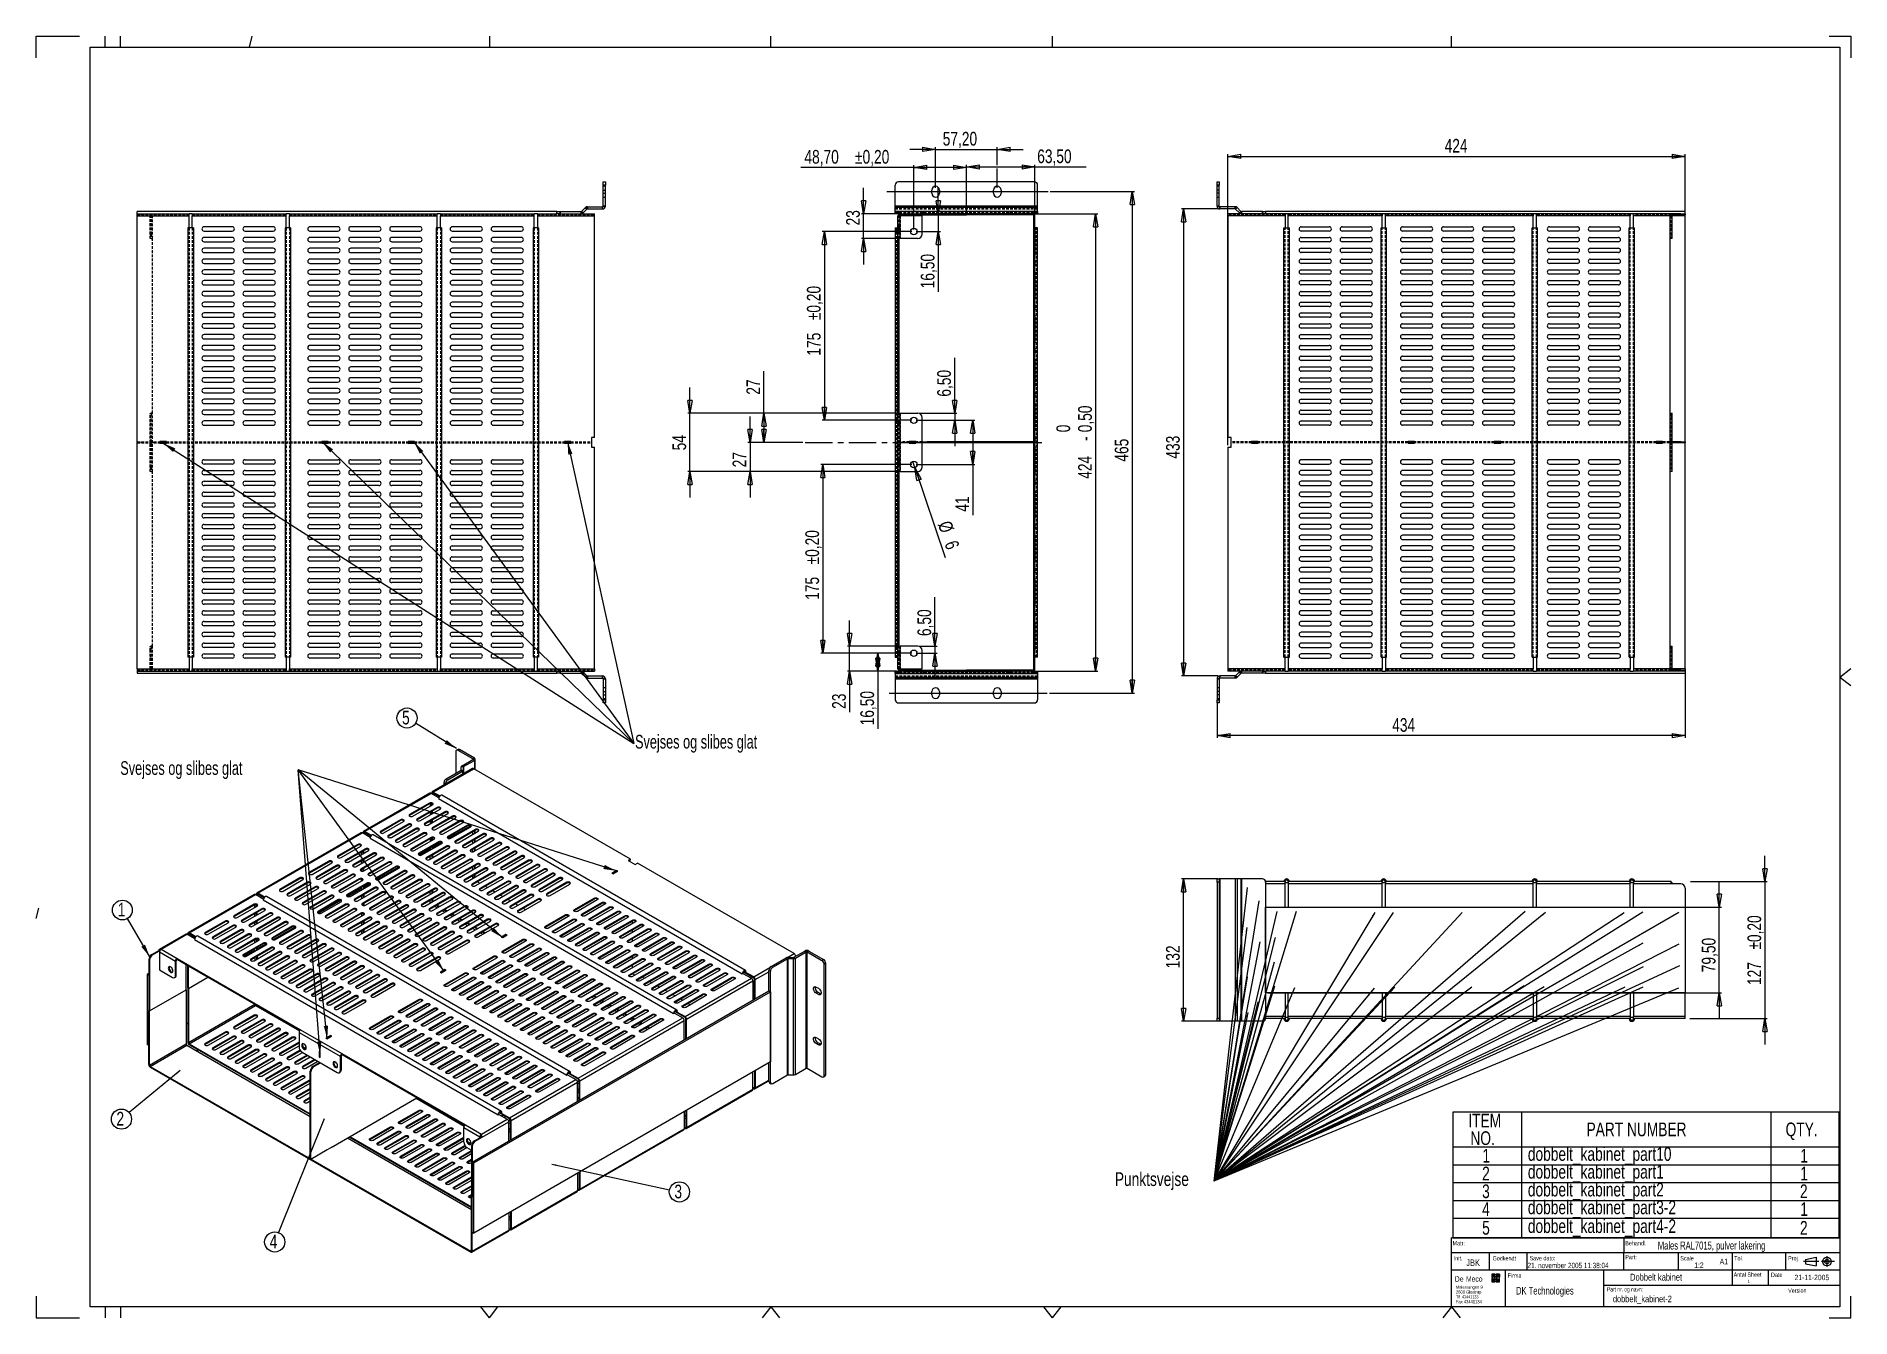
# Model space of a CAD drawing. Extents: x 0 to 841, y 0 to 594.
import ezdxf

# ---------------------------------------------------------------- set-up
doc = ezdxf.new("R2010")
doc.units = 0
doc.linetypes.add('CENTERX2', pattern=[20.32, 12.7, -2.54, 2.54, -2.54])
doc.linetypes.add('HIDDEN', pattern=[1.905, 1.27, -0.635])
doc.layers.get('0').update_dxf_attribs({"linetype": 'CONTINUOUS'})
doc.layers.add('FORMAT', color=7, linetype='CONTINUOUS')
doc.styles.add('SLDTEXTSTYLE0', font='TXT', dxfattribs={"width": 0.75})
doc.styles.add('SLDTEXTSTYLE1', font='TXT', dxfattribs={"width": 0.681818})
doc.styles.add('SLDTEXTSTYLE2', font='TXT', dxfattribs={"width": 0.675})
doc.styles.add('SLDTEXTSTYLE3', font='TXT', dxfattribs={"width": 0.703125})
doc.styles.add('SLDTEXTSTYLE4', font='TXT', dxfattribs={"width": 0.709821})
doc.styles.add('SLDTEXTSTYLE5', font='TXT', dxfattribs={"width": 0.69375})
doc.dimstyles.new('SLDDIMSTYLE0', dxfattribs={"dimtxt": 6.35, "dimasz": 5.9944, "dimexe": 0, "dimexo": 0.0625, "dimgap": 1.5875, "dimtad": 1, "dimtih": 1, "dimtoh": 1, "dimlfac": 2, "dimzin": 12, "dimtxsty": 'SLDTEXTSTYLE0', "dimblk1": 'CLOSED', "dimblk2": 'CLOSED', "dimsah": 1, "dimcen": 0.09, "dimazin": 3, "dimtfac": 1, "dimtofl": 0, "dimtmove": 0, "dimatfit": 3, "dimtolj": 1, "dimtzin": 12})
doc.dimstyles.new('SLDDIMSTYLE1', dxfattribs={"dimtxt": 6.35, "dimasz": 5.9944, "dimexe": 0, "dimexo": 0.0625, "dimgap": 1.5875, "dimtad": 1, "dimtih": 1, "dimtoh": 1, "dimlfac": 2, "dimzin": 12, "dimtxsty": 'SLDTEXTSTYLE0', "dimblk1": 'CLOSED', "dimblk2": 'CLOSED', "dimsah": 1, "dimcen": 0.09, "dimazin": 3, "dimtol": 1, "dimtp": 0.2, "dimtm": 0.2, "dimtfac": 1, "dimtofl": 0, "dimtmove": 0, "dimatfit": 3, "dimtolj": 1})
doc.dimstyles.new('SLDDIMSTYLE2', dxfattribs={"dimtxt": 5.9944, "dimasz": 1.998133, "dimexe": 0, "dimexo": 0.0625, "dimgap": 1.4986, "dimtad": 0, "dimtih": 1, "dimtoh": 1, "dimdec": 0, "dimzin": 0, "dimtxsty": 'STANDARD', "dimblk1": 'DOT', "dimblk2": 'DOT', "dimsah": 1, "dimcen": 0.09, "dimazin": 3, "dimtfac": 1, "dimtdec": 0, "dimtofl": 0, "dimtmove": 0, "dimatfit": 3, "dimtolj": 1, "dimtzin": 0})
doc.dimstyles.new('SLDDIMSTYLE3', dxfattribs={"dimtxt": 6.35, "dimasz": 5.9944, "dimexe": 0, "dimexo": 0.0625, "dimgap": 1.5875, "dimtad": 1, "dimtih": 1, "dimtoh": 1, "dimlfac": 2, "dimzin": 12, "dimtxsty": 'SLDTEXTSTYLE0', "dimblk1": 'CLOSED', "dimblk2": 'CLOSED', "dimsah": 1, "dimcen": 0.09, "dimazin": 3, "dimtol": 1, "dimtm": 0.5, "dimtfac": 1, "dimtofl": 0, "dimtmove": 0, "dimatfit": 3, "dimtolj": 1})
doc.dimstyles.new('SLDDIMSTYLE4', dxfattribs={"dimtxt": 6.35, "dimasz": 5.9944, "dimexe": 0, "dimexo": 0.0625, "dimgap": 1.5875, "dimtad": 1, "dimtih": 1, "dimtoh": 1, "dimlfac": 2, "dimzin": 12, "dimtxsty": 'SLDTEXTSTYLE0', "dimblk1": 'CLOSED', "dimblk2": 'CLOSED', "dimsah": 1, "dimcen": 0.09, "dimazin": 3, "dimtfac": 1, "dimtmove": 0, "dimatfit": 3, "dimtolj": 1, "dimtzin": 12})
doc.dimstyles.new('SLDDIMSTYLE5', dxfattribs={"dimtxt": 5.9944, "dimasz": 5.9944, "dimexe": 0, "dimexo": 0.0625, "dimgap": 1.4986, "dimtad": 0, "dimtih": 1, "dimtoh": 1, "dimdec": 0, "dimzin": 0, "dimtxsty": 'STANDARD', "dimblk1": 'CLOSED', "dimblk2": 'CLOSED', "dimsah": 1, "dimcen": 0.09, "dimazin": 3, "dimtfac": 1, "dimtdec": 0, "dimtofl": 0, "dimtmove": 0, "dimatfit": 3, "dimtolj": 1, "dimtzin": 0})

msp = doc.modelspace()

# ---------------------------------------------------------------- texts
at = {"color": 7, "linetype": 'CONTINUOUS', "attachment_point": 1}
for s, insert, char_height, style in [('Matr:', (656.5, 35.5547), 2, 'SLDTEXTSTYLE0'), ('Behandl.', (736.5, 35.5547), 2, 'SLDTEXTSTYLE0'), ('Males RAL7015, pulver lakering', (751.5929, 35.3224), 3.704167, 'SLDTEXTSTYLE4'), ('Init.', (657, 28.5547), 2, 'SLDTEXTSTYLE0'), ('JBK', (662.8233, 27.0205), 3, 'SLDTEXTSTYLE0'), ('Godkendt', (675, 28.5547), 2, 'SLDTEXTSTYLE0'), ('21. november 2005 11:38:04', (691.1914, 25.4773), 2.5, 'SLDTEXTSTYLE3'), ('Save dato:', (692.1601, 28.6008), 2, 'SLDTEXTSTYLE0'), ('Part:', (736.4975, 29.1321), 2, 'SLDTEXTSTYLE0'), ('Scale', (762, 28.5547), 2, 'SLDTEXTSTYLE0'), ('1:2', (768.4789, 25.6077), 2.5, 'SLDTEXTSTYLE0'), ('A1', (780.2753, 27.3125), 2.5, 'SLDTEXTSTYLE0'), ('Tol.', (787, 28.5547), 2, 'SLDTEXTSTYLE0'), ('Proj.', (812, 28.5547), 2, 'SLDTEXTSTYLE0'), ('De', (657.5421, 19.2292), 2.5, 'SLDTEXTSTYLE0'), ('Meco', (662.6797, 19.2292), 2.5, 'SLDTEXTSTYLE0'), ('Firma', (682, 20.5547), 2, 'SLDTEXTSTYLE0'), ('Dobbelt kabinet', (738.7627, 20.3753), 3.175, 'SLDTEXTSTYLE0'), ('Antal Sheet', (786.7206, 20.9737), 2, 'SLDTEXTSTYLE0'), ('1', (793.1818, 17.5631), 1.5, 'SLDTEXTSTYLE0'), ('Date', (804.0599, 20.8713), 2, 'SLDTEXTSTYLE0'), ('21-11-2005', (814.9826, 19.9062), 2.5, 'SLDTEXTSTYLE0'), ('Tlf  43441133', (658, 10.416), 1.5, 'SLDTEXTSTYLE1'), ('2600 Glostrup', (658, 12.666), 1.5, 'SLDTEXTSTYLE0'), ('Malervangen 9', (658, 14.916), 1.5, 'SLDTEXTSTYLE0'), ('DK Technologies', (685.8817, 14.2476), 3.5, 'SLDTEXTSTYLE0'), ('Part nr. og navn:', (728.0409, 14.1552), 2, 'SLDTEXTSTYLE2'), ('dobbelt_kabinet-2', (730.7779, 10.2005), 3, 'SLDTEXTSTYLE0'), ('Version', (812, 13.5547), 2, 'SLDTEXTSTYLE0'), ('Fax 43441134', (658, 8.166), 1.5, 'SLDTEXTSTYLE0')]:
    msp.add_mtext(s, dxfattribs=dict(at, insert=insert, char_height=char_height, style=style))

# ---------------------------------------------------------------- blocks, each defined once
blk = doc.blocks.new('SW_TABLEANNOTATION_0')
at = {"color": 7, "linetype": 'CONTINUOUS'}
for p, q in [((0, 0), (0, -58.29)), ((179.11, 0), (0, 0)), ((31.78, 0), (31.78, -16.13)), ((147.33, 0), (147.33, -16.13)), ((179.11, -58.29), (179.11, 0)), ((0, -16.13), (179.11, -16.13)), ((31.78, -16.13), (31.78, -58.29)), ((147.33, -16.13), (147.33, -58.29)), ((0, -24.38), (179.11, -24.38)), ((0, -32.63), (179.11, -32.63)), ((0, -40.87), (179.11, -40.87)), ((0, -49.12), (179.11, -49.12)), ((0, -58.29), (179.11, -58.29))]:
    blk.add_line(p, q, dxfattribs=at)
at = {"color": 7, "linetype": 'CONTINUOUS', "char_height": 6.35, "attachment_point": 1, "style": 'SLDTEXTSTYLE0'}
for s, insert in [('ITEM ', (7.19, -0.75)), ('PART NUMBER', (61.97, -4.81)), ('QTY.', (154.25, -4.81)), ('NO.', (8.14, -8.86)), ('dobbelt_kabinet_part10', (34.78, -16.2)), ('2', (13.58, -25.24)), ('1', (13.74, -17)), ('dobbelt_kabinet_part1', (34.78, -24.45)), ('1', (161.07, -17)), ('3', (13.58, -33.49)), ('dobbelt_kabinet_part2', (34.78, -32.7)), ('2', (160.91, -33.49)), ('1', (161.07, -25.24)), ('4', (13.57, -41.74)), ('dobbelt_kabinet_part3-2', (34.78, -40.94)), ('1', (161.07, -41.74)), ('5', (13.59, -50.44)), ('dobbelt_kabinet_part4-2', (34.78, -49.65)), ('2', (160.91, -50.44))]:
    blk.add_mtext(s, dxfattribs=dict(at, insert=insert))
blk = doc.blocks.new('_CLOSED')
at = {"color": 0, "linetype": 'BYBLOCK'}
for p, q in [((-1, 0.166667), (0, 0)), ((-1, 0.166667), (-1, -0.166667)), ((0, 0), (-1, -0.166667)), ((0, 0), (-1, 0))]:
    blk.add_line(p, q, dxfattribs=at)
blk = doc.blocks.new('*D2')
at = {"layer": 'FORMAT'}
for p, q in [((547.62, 203.4), (530.76, 203.4)), ((531.75, 137.4), (531.75, 203.4)), ((547.62, 137.4), (530.76, 137.4))]:
    blk.add_line(p, q, dxfattribs=at)
at = {"layer": 'FORMAT', "xscale": 5.9944, "yscale": 5.9944}
for p, rotation in [((531.75, 203.4, 25.47), 90.0000000000004), ((531.75, 137.4, 25.47), 270.0000000000004)]:
    blk.add_blockref('_CLOSED', p, dxfattribs=dict(at, rotation=rotation))
at = {"layer": 'FORMAT', "insert": (523.64, 161.94), "char_height": 6.35, "attachment_point": 1, "rotation": 90, "style": 'SLDTEXTSTYLE0'}
blk.add_mtext('132', dxfattribs=at)
blk = doc.blocks.new('*D4')
at = {"layer": 'FORMAT'}
for p, q in [((801.25, 202.15), (801.25, 214.14)), ((766.81, 202.15), (802.25, 202.15)), ((801.25, 202.15), (801.25, 138.65)), ((766.48, 138.65), (802.25, 138.65)), ((801.25, 138.65), (801.25, 126.66))]:
    blk.add_line(p, q, dxfattribs=at)
at = {"layer": 'FORMAT', "xscale": 5.9944, "yscale": 5.9944}
for p, rotation in [((801.25, 202.15, 25.47), 270.0000000000004), ((801.25, 138.65, 25.47), 90.0000000000004)]:
    blk.add_blockref('_CLOSED', p, dxfattribs=dict(at, rotation=rotation))
at = {"layer": 'FORMAT', "char_height": 6.35, "attachment_point": 1, "rotation": 90, "style": 'SLDTEXTSTYLE0'}
for s, insert in [('±0,20', (793.14, 170.64)), ('127', (793.14, 154.22))]:
    blk.add_mtext(s, dxfattribs=dict(at, insert=insert))
blk = doc.blocks.new('*D5')
at = {"layer": 'FORMAT'}
for p, q in [((780.08, 190.28), (780.08, 202.26)), ((570.8, 190.28), (781.07, 190.28)), ((780.08, 150.53), (780.08, 190.28)), ((570.8, 150.53), (781.07, 150.53)), ((780.08, 150.53), (780.08, 138.54))]:
    blk.add_line(p, q, dxfattribs=at)
at = {"layer": 'FORMAT', "xscale": 5.9944, "yscale": 5.9944}
for p, rotation in [((780.08, 190.28, 25.47), 270.0000000000004), ((780.08, 150.53, 25.47), 90.0000000000004)]:
    blk.add_blockref('_CLOSED', p, dxfattribs=dict(at, rotation=rotation))
at = {"layer": 'FORMAT', "insert": (771.97, 160.14), "char_height": 6.35, "attachment_point": 1, "rotation": 90, "style": 'SLDTEXTSTYLE0'}
blk.add_mtext('79,50', dxfattribs=at)
blk = doc.blocks.new('SW_NOTE_0')
at = {"layer": 'FORMAT', "insert": (-45.9, 4.06), "char_height": 6.35, "attachment_point": 1, "style": 'SLDTEXTSTYLE0'}
blk.add_mtext('Punktsvejse', dxfattribs=at)
blk = doc.blocks.new('_DOT')
at = {"color": 0, "linetype": 'BYBLOCK'}
blk.add_line((-0.5, 0), (-1, 0), dxfattribs=at)
at = {"color": 0, "linetype": 'BYBLOCK', "const_width": 0.5}
blk.add_lwpolyline([(-0.25, 0, 1), (0.25, 0, 1)], format="xyb", close=True, dxfattribs=at)
blk = doc.blocks.new('*D8')
at = {"layer": 'FORMAT'}
for p, q in [((547.62, 513.98), (530.77, 513.98)), ((531.76, 513.98), (531.76, 297.48)), ((547.62, 297.48), (530.77, 297.48))]:
    blk.add_line(p, q, dxfattribs=at)
at = {"layer": 'FORMAT', "xscale": 5.9944, "yscale": 5.9944}
for p, rotation in [((531.76, 513.98, -41.97), 90.0000000000004), ((531.76, 297.48, -41.97), 270.0000000000004)]:
    blk.add_blockref('_CLOSED', p, dxfattribs=dict(at, rotation=rotation))
at = {"layer": 'FORMAT', "insert": (523.65, 398.22), "char_height": 6.35, "attachment_point": 1, "rotation": 90, "style": 'SLDTEXTSTYLE0'}
blk.add_mtext('433', dxfattribs=at)
blk = doc.blocks.new('*D9')
at = {"layer": 'FORMAT'}
for p, q in [((552.31, 404.47), (552.31, 539.32)), ((552.31, 538.33), (764.31, 538.33)), ((764.31, 511.72), (764.31, 539.32))]:
    blk.add_line(p, q, dxfattribs=at)
at = {"layer": 'FORMAT', "xscale": 5.9944, "yscale": 5.9944, "rotation": 180.0000000000004}
blk.add_blockref('_CLOSED', (552.31, 538.33, -41.97), dxfattribs=at)
at = {"layer": 'FORMAT', "xscale": 5.9944, "yscale": 5.9944}
blk.add_blockref('_CLOSED', (764.31, 538.33, -41.97), dxfattribs=at)
at = {"layer": 'FORMAT', "insert": (652.78, 546.44), "char_height": 6.35, "attachment_point": 1, "style": 'SLDTEXTSTYLE0'}
blk.add_mtext('424', dxfattribs=at)
blk = doc.blocks.new('*D10')
at = {"layer": 'FORMAT'}
for p, q in [((764.31, 299.74), (764.31, 268.84)), ((547.31, 285.49), (547.31, 268.84)), ((764.31, 269.83), (547.31, 269.83))]:
    blk.add_line(p, q, dxfattribs=at)
at = {"layer": 'FORMAT', "xscale": 5.9944, "yscale": 5.9944}
for p, rotation in [((547.31, 269.83, -41.87), 180.0000000000004), ((764.31, 269.83, -41.87), 360.0000000000004)]:
    blk.add_blockref('_CLOSED', p, dxfattribs=dict(at, rotation=rotation))
at = {"layer": 'FORMAT', "insert": (628.48, 277.94), "char_height": 6.35, "attachment_point": 1, "style": 'SLDTEXTSTYLE0'}
blk.add_mtext('434', dxfattribs=at)
blk = doc.blocks.new('*D11')
at = {"layer": 'FORMAT'}
for p, q in [((431.13, 527.47), (431.13, 534.42)), ((431.13, 533.43), (462.88, 533.43)), ((462.88, 511.72), (462.88, 534.42)), ((462.88, 533.43), (486.64, 533.43))]:
    blk.add_line(p, q, dxfattribs=at)
at = {"layer": 'FORMAT', "xscale": 5.9944, "yscale": 5.9944, "rotation": 180.0000000000006}
blk.add_blockref('_CLOSED', (431.13, 533.43, 0.05), dxfattribs=at)
at = {"layer": 'FORMAT', "xscale": 5.9944, "yscale": 5.9944}
blk.add_blockref('_CLOSED', (462.88, 533.43, 0.05), dxfattribs=at)
at = {"layer": 'FORMAT', "insert": (463.94, 541.54), "char_height": 6.35, "attachment_point": 1, "style": 'SLDTEXTSTYLE0'}
blk.add_mtext('63,50', dxfattribs=at)
blk = doc.blocks.new('*D12')
at = {"layer": 'FORMAT'}
for p, q in [((469.93, 521.98), (508.96, 521.98)), ((507.97, 521.98), (507.97, 289.48)), ((469.56, 289.48), (508.96, 289.48))]:
    blk.add_line(p, q, dxfattribs=at)
at = {"layer": 'FORMAT', "xscale": 5.9944, "yscale": 5.9944}
for p, rotation in [((507.97, 521.98, 0.05), 90.0000000000004), ((507.97, 289.48, 0.05), 270.0000000000004)]:
    blk.add_blockref('_CLOSED', p, dxfattribs=dict(at, rotation=rotation))
at = {"layer": 'FORMAT', "insert": (499.86, 396.83), "char_height": 6.35, "attachment_point": 1, "rotation": 90, "style": 'SLDTEXTSTYLE0'}
blk.add_mtext('465', dxfattribs=at)
blk = doc.blocks.new('*D13')
at = {"layer": 'FORMAT'}
for p, q in [((462.87, 511.73), (492, 511.73)), ((491.01, 511.73), (491.01, 299.73)), ((462.87, 299.73), (492, 299.73))]:
    blk.add_line(p, q, dxfattribs=at)
at = {"layer": 'FORMAT', "xscale": 5.9944, "yscale": 5.9944}
for p, rotation in [((491.01, 511.73, -66.66), 90.0000000000006), ((491.01, 299.73, -66.66), 270.0000000000006)]:
    blk.add_blockref('_CLOSED', p, dxfattribs=dict(at, rotation=rotation))
at = {"layer": 'FORMAT', "char_height": 6.35, "attachment_point": 1, "rotation": 90, "style": 'SLDTEXTSTYLE0'}
for s, insert in [('0,50', (482.9, 410.43)), ('0', (472.82, 410.43)), ('-', (482.9, 406.46)), ('424', (482.9, 388.88))]:
    blk.add_mtext(s, dxfattribs=dict(at, insert=insert))
blk = doc.blocks.new('*D14')
at = {"layer": 'FORMAT'}
for p, q in [((416.83, 541.58), (404.84, 541.58)), ((416.83, 523.72), (416.83, 542.57)), ((416.83, 541.58), (445.43, 541.58)), ((445.43, 534.19), (445.43, 542.57)), ((445.43, 541.58), (457.41, 541.58)), ((445.43, 523.72), (445.43, 532.67))]:
    blk.add_line(p, q, dxfattribs=at)
at = {"layer": 'FORMAT', "xscale": 5.9944, "yscale": 5.9944}
blk.add_blockref('_CLOSED', (416.83, 541.58, -66.56), dxfattribs=at)
at = {"layer": 'FORMAT', "xscale": 5.9944, "yscale": 5.9944, "rotation": 180.0000000000007}
blk.add_blockref('_CLOSED', (445.43, 541.58, -66.56), dxfattribs=at)
at = {"layer": 'FORMAT', "insert": (420.15, 549.69), "char_height": 6.35, "attachment_point": 1, "style": 'SLDTEXTSTYLE0'}
blk.add_mtext('57,20', dxfattribs=at)
blk = doc.blocks.new('*D15')
at = {"layer": 'FORMAT'}
for p, q in [((302.97, 419.23), (302.97, 431.22)), ((399.39, 419.23), (301.98, 419.23)), ((302.97, 392.23), (302.97, 419.23)), ((399.39, 392.23), (301.98, 392.23)), ((302.97, 392.23), (302.97, 380.24))]:
    blk.add_line(p, q, dxfattribs=at)
at = {"layer": 'FORMAT', "xscale": 5.9944, "yscale": 5.9944}
for p, rotation in [((302.97, 419.23, -66.56), 270.0000000000006), ((302.97, 392.23, -66.56), 90.00000000000057)]:
    blk.add_blockref('_CLOSED', p, dxfattribs=dict(at, rotation=rotation))
at = {"layer": 'FORMAT', "insert": (294.85, 402.05), "char_height": 6.35, "attachment_point": 1, "rotation": 90, "style": 'SLDTEXTSTYLE0'}
blk.add_mtext('54', dxfattribs=at)
blk = doc.blocks.new('*D16')
at = {"layer": 'FORMAT'}
for p, q in [((330.84, 405.73), (330.84, 417.72)), ((355.34, 405.73), (329.85, 405.73)), ((330.84, 405.73), (330.84, 392.23)), ((399.39, 392.23), (329.85, 392.23)), ((330.84, 392.23), (330.84, 380.24))]:
    blk.add_line(p, q, dxfattribs=at)
at = {"layer": 'FORMAT', "xscale": 5.9944, "yscale": 5.9944}
for p, rotation in [((330.84, 405.73, -66.56), 270.0000000000006), ((330.84, 392.23, -66.56), 90.00000000000053)]:
    blk.add_blockref('_CLOSED', p, dxfattribs=dict(at, rotation=rotation))
at = {"layer": 'FORMAT', "insert": (322.73, 394.18), "char_height": 6.35, "attachment_point": 1, "rotation": 90, "style": 'SLDTEXTSTYLE0'}
blk.add_mtext('27', dxfattribs=at)
blk = doc.blocks.new('*D17')
at = {"layer": 'FORMAT'}
for p, q in [((337.26, 419.23), (337.26, 438.84)), ((399.39, 419.23), (336.27, 419.23)), ((337.26, 419.23), (337.26, 405.73)), ((355.34, 405.73), (336.27, 405.73))]:
    blk.add_line(p, q, dxfattribs=at)
at = {"layer": 'FORMAT', "xscale": 5.9944, "yscale": 5.9944}
for p, rotation in [((337.26, 419.23, -66.56), 90.00000000000053), ((337.26, 405.73, -66.56), 270.0000000000006)]:
    blk.add_blockref('_CLOSED', p, dxfattribs=dict(at, rotation=rotation))
at = {"layer": 'FORMAT', "insert": (329.15, 427.87), "char_height": 6.35, "attachment_point": 1, "rotation": 90, "style": 'SLDTEXTSTYLE0'}
blk.add_mtext('27', dxfattribs=at)
blk = doc.blocks.new('*D18')
at = {"layer": 'FORMAT'}
for p, q in [((383.47, 511.73), (383.47, 523.72)), ((398.64, 511.73), (382.48, 511.73)), ((383.47, 500.23), (383.47, 511.73)), ((399.39, 500.23), (382.48, 500.23)), ((383.47, 500.23), (383.47, 488.24))]:
    blk.add_line(p, q, dxfattribs=at)
at = {"layer": 'FORMAT', "xscale": 5.9944, "yscale": 5.9944}
for p, rotation in [((383.47, 511.73, -66.56), 270.0000000000006), ((383.47, 500.23, -66.56), 90.0000000000006)]:
    blk.add_blockref('_CLOSED', p, dxfattribs=dict(at, rotation=rotation))
at = {"layer": 'FORMAT', "insert": (375.36, 506.31), "char_height": 6.35, "attachment_point": 1, "rotation": 90, "style": 'SLDTEXTSTYLE0'}
blk.add_mtext('23', dxfattribs=at)
blk = doc.blocks.new('*D19')
at = {"layer": 'FORMAT'}
for p, q in [((376.98, 311.23), (376.98, 323.22)), ((399.39, 311.23), (375.99, 311.23)), ((376.98, 299.73), (376.98, 311.23)), ((398.64, 299.73), (375.99, 299.73)), ((376.98, 299.73), (376.98, 280.65))]:
    blk.add_line(p, q, dxfattribs=at)
at = {"layer": 'FORMAT', "xscale": 5.9944, "yscale": 5.9944}
for p, rotation in [((376.98, 311.23, -66.56), 270.0000000000006), ((376.98, 299.73, -66.56), 90.00000000000061)]:
    blk.add_blockref('_CLOSED', p, dxfattribs=dict(at, rotation=rotation))
at = {"layer": 'FORMAT', "insert": (368.87, 282.23), "char_height": 6.35, "attachment_point": 1, "rotation": 90, "style": 'SLDTEXTSTYLE0'}
blk.add_mtext('23', dxfattribs=at)
blk = doc.blocks.new('*D20')
at = {"layer": 'FORMAT'}
for p, q in [((418.07, 511.73), (418.07, 523.72)), ((418.07, 511.73), (418.07, 503.48)), ((407.77, 503.48), (419.06, 503.48)), ((418.07, 503.48), (418.07, 475.58))]:
    blk.add_line(p, q, dxfattribs=at)
at = {"layer": 'FORMAT', "xscale": 5.9944, "yscale": 5.9944}
for p, rotation in [((418.07, 511.73, -66.56), 270.0000000000006), ((418.07, 503.48, -66.56), 90.0000000000006)]:
    blk.add_blockref('_CLOSED', p, dxfattribs=dict(at, rotation=rotation))
at = {"layer": 'FORMAT', "insert": (409.96, 477.17), "char_height": 6.35, "attachment_point": 1, "rotation": 90, "style": 'SLDTEXTSTYLE0'}
blk.add_mtext('16,50', dxfattribs=at)
blk = doc.blocks.new('*D21')
at = {"layer": 'FORMAT'}
for p, q in [((405.79, 307.98), (389.07, 307.98)), ((390.06, 299.73), (390.06, 307.98)), ((398.64, 299.73), (389.07, 299.73)), ((390.06, 299.73), (390.06, 272.99))]:
    blk.add_line(p, q, dxfattribs=at)
at = {"layer": 'FORMAT', "xscale": 5.9944, "yscale": 5.9944}
for p, rotation in [((390.06, 307.98, -66.56), 90.00000000000061), ((390.06, 299.73, -66.56), 270.0000000000006)]:
    blk.add_blockref('_CLOSED', p, dxfattribs=dict(at, rotation=rotation))
at = {"layer": 'FORMAT', "insert": (381.95, 274.58), "char_height": 6.35, "attachment_point": 1, "rotation": 90, "style": 'SLDTEXTSTYLE0'}
blk.add_mtext('16,50', dxfattribs=at)
blk = doc.blocks.new('*D22')
at = {"layer": 'FORMAT'}
for p, q in [((405.79, 395.48), (363.58, 395.48)), ((364.57, 395.48), (364.57, 307.98)), ((405.79, 307.98), (363.58, 307.98))]:
    blk.add_line(p, q, dxfattribs=at)
at = {"layer": 'FORMAT', "xscale": 5.9944, "yscale": 5.9944}
for p, rotation in [((364.57, 395.48, -66.56), 90.0000000000006), ((364.57, 307.98, -66.56), 270.0000000000006)]:
    blk.add_blockref('_CLOSED', p, dxfattribs=dict(at, rotation=rotation))
at = {"layer": 'FORMAT', "char_height": 6.35, "attachment_point": 1, "rotation": 90, "style": 'SLDTEXTSTYLE0'}
for s, insert in [('±0,20', (356.46, 349.19)), ('175', (356.46, 332.77))]:
    blk.add_mtext(s, dxfattribs=dict(at, insert=insert))
blk = doc.blocks.new('*D23')
at = {"layer": 'FORMAT'}
for p, q in [((416.52, 311.23), (416.52, 333.97)), ((409.62, 311.23), (417.51, 311.23)), ((416.52, 311.23), (416.52, 307.98)), ((407.77, 307.98), (417.51, 307.98)), ((416.52, 307.98), (416.52, 295.99))]:
    blk.add_line(p, q, dxfattribs=at)
at = {"layer": 'FORMAT', "xscale": 5.9944, "yscale": 5.9944}
for p, rotation in [((416.52, 311.23, -66.56), 270.0000000000006), ((416.52, 307.98, -66.56), 90.0000000000006)]:
    blk.add_blockref('_CLOSED', p, dxfattribs=dict(at, rotation=rotation))
at = {"layer": 'FORMAT', "insert": (408.41, 315.97), "char_height": 6.35, "attachment_point": 1, "rotation": 90, "style": 'SLDTEXTSTYLE0'}
blk.add_mtext('6,50', dxfattribs=at)
blk = doc.blocks.new('*D24')
at = {"layer": 'FORMAT'}
for p, q in [((405.79, 503.48), (364.3, 503.48)), ((365.29, 503.48), (365.29, 415.98)), ((405.79, 415.98), (364.3, 415.98))]:
    blk.add_line(p, q, dxfattribs=at)
at = {"layer": 'FORMAT', "xscale": 5.9944, "yscale": 5.9944}
for p, rotation in [((365.29, 503.48, -66.56), 90.0000000000006), ((365.29, 415.98, -66.56), 270.0000000000006)]:
    blk.add_blockref('_CLOSED', p, dxfattribs=dict(at, rotation=rotation))
at = {"layer": 'FORMAT', "char_height": 6.35, "attachment_point": 1, "rotation": 90, "style": 'SLDTEXTSTYLE0'}
for s, insert in [('±0,20', (357.18, 462.39)), ('175', (357.18, 445.97))]:
    blk.add_mtext(s, dxfattribs=dict(at, insert=insert))
blk = doc.blocks.new('*D25')
at = {"layer": 'FORMAT'}
for p, q in [((406.78, 533.19), (354.45, 533.19)), ((406.78, 504.47), (406.78, 534.19)), ((431.13, 533.19), (406.78, 533.19)), ((431.13, 512.72), (431.13, 534.19))]:
    blk.add_line(p, q, dxfattribs=at)
at = {"layer": 'FORMAT', "xscale": 5.9944, "yscale": 5.9944, "rotation": 180.0000000000006}
blk.add_blockref('_CLOSED', (406.78, 533.19, -66.56), dxfattribs=at)
at = {"layer": 'FORMAT', "xscale": 5.9944, "yscale": 5.9944}
blk.add_blockref('_CLOSED', (431.13, 533.19, -66.56), dxfattribs=at)
at = {"layer": 'FORMAT', "char_height": 6.35, "attachment_point": 1, "style": 'SLDTEXTSTYLE0'}
for s, insert in [('48,70', (356.04, 541.31)), ('±0,20', (379.5, 541.31))]:
    blk.add_mtext(s, dxfattribs=dict(at, insert=insert))
blk = doc.blocks.new('*D26')
at = {"layer": 'FORMAT'}
for p, q in [((425.69, 419.23), (425.69, 444.96)), ((407.77, 415.98), (426.69, 415.98)), ((409.62, 419.23), (426.69, 419.23)), ((425.69, 419.23), (425.69, 415.98)), ((425.69, 415.98), (425.69, 403.99))]:
    blk.add_line(p, q, dxfattribs=at)
at = {"layer": 'FORMAT', "xscale": 5.9944, "yscale": 5.9944}
for p, rotation in [((425.69, 419.23, -66.56), 270.0000000000006), ((425.69, 415.98, -66.56), 90.00000000000057)]:
    blk.add_blockref('_CLOSED', p, dxfattribs=dict(at, rotation=rotation))
at = {"layer": 'FORMAT', "insert": (417.58, 426.95), "char_height": 6.35, "attachment_point": 1, "rotation": 90, "style": 'SLDTEXTSTYLE0'}
blk.add_mtext('6,50', dxfattribs=at)
blk = doc.blocks.new('*D27')
at = {"layer": 'FORMAT'}
for p, q in [((407.77, 415.98), (435.08, 415.98)), ((434.09, 415.98), (434.09, 395.48)), ((407.77, 395.48), (435.08, 395.48)), ((434.09, 395.48), (434.09, 372.03))]:
    blk.add_line(p, q, dxfattribs=at)
at = {"layer": 'FORMAT', "xscale": 5.9944, "yscale": 5.9944}
for p, rotation in [((434.09, 415.98, -66.56), 90.00000000000064), ((434.09, 395.48, -66.56), 270.0000000000007)]:
    blk.add_blockref('_CLOSED', p, dxfattribs=dict(at, rotation=rotation))
at = {"layer": 'FORMAT', "insert": (425.98, 373.62), "char_height": 6.35, "attachment_point": 1, "rotation": 90, "style": 'SLDTEXTSTYLE0'}
blk.add_mtext('41', dxfattribs=at)
blk = doc.blocks.new('*D28')
at = {"layer": 'FORMAT'}
for q in [(406.3, 396.9), (421.26, 352.38)]:
    blk.add_line((407.25, 394.06), q, dxfattribs=at)
at = {"layer": 'FORMAT', "xscale": 5.9944, "yscale": 5.9944, "rotation": 108.5796065659861}
blk.add_blockref('_CLOSED', (407.25, 394.06, -66.56), dxfattribs=at)
at = {"layer": 'FORMAT', "char_height": 6.35, "attachment_point": 1, "rotation": 288.57961, "style": 'SLDTEXTSTYLE0'}
for s, insert in [('%%c', (423.86, 369.98)), ('6', (426.91, 360.9))]:
    blk.add_mtext(s, dxfattribs=dict(at, insert=insert))
blk = doc.blocks.new('SW_NOTE_1')
at = {"layer": 'FORMAT'}
blk.add_circle((-3.97, 2.45), 4.66, dxfattribs=at)
at = {"layer": 'FORMAT', "insert": (-6.27, 5.82, -115.91), "char_height": 6.35, "attachment_point": 1, "style": 'SLDTEXTSTYLE0'}
blk.add_mtext('5', dxfattribs=at)
blk = doc.blocks.new('SW_NOTE_2')
at = {"layer": 'FORMAT'}
blk.add_circle((-1.74, -4.34), 4.67, dxfattribs=at)
at = {"layer": 'FORMAT', "insert": (-4.06, -0.97, 47.57), "char_height": 6.35, "attachment_point": 1, "style": 'SLDTEXTSTYLE0'}
blk.add_mtext('4', dxfattribs=at)
blk = doc.blocks.new('SW_NOTE_3')
at = {"layer": 'FORMAT'}
blk.add_circle((-3.6, -2.98), 4.67, dxfattribs=at)
at = {"layer": 'FORMAT', "insert": (-5.91, 0.39, -16.14), "char_height": 6.35, "attachment_point": 1, "style": 'SLDTEXTSTYLE0'}
blk.add_mtext('2', dxfattribs=at)
blk = doc.blocks.new('SW_NOTE_4')
at = {"layer": 'FORMAT'}
blk.add_circle((-2.32, 3.96), 4.59, dxfattribs=at)
at = {"layer": 'FORMAT', "insert": (-4.47, 7.33, 15.63), "char_height": 6.35, "attachment_point": 1, "style": 'SLDTEXTSTYLE0'}
blk.add_mtext('1', dxfattribs=at)
blk = doc.blocks.new('SW_NOTE_5')
at = {"layer": 'FORMAT'}
blk.add_circle((4.56, -0.99), 4.67, dxfattribs=at)
at = {"layer": 'FORMAT', "insert": (2.25, 2.38), "char_height": 6.35, "attachment_point": 1, "style": 'SLDTEXTSTYLE0'}
blk.add_mtext('3', dxfattribs=at)
blk = doc.blocks.new('SW_NOTE_6')
at = {"layer": 'FORMAT', "insert": (-82.44, 4.06, 71.01), "char_height": 6.35, "attachment_point": 1, "style": 'SLDTEXTSTYLE5'}
blk.add_mtext('Svejses og slibes glat', dxfattribs=at)
blk = doc.blocks.new('SW_NOTE_7')
at = {"layer": 'FORMAT', "insert": (0.5, 4.05), "char_height": 6.35, "attachment_point": 1, "style": 'SLDTEXTSTYLE5'}
blk.add_mtext('Svejses og slibes glat', dxfattribs=at)

# ---------------------------------------------------------------- dimensions: what is measured, and where the dimension line sits
at = {"layer": 'FORMAT'}
for base, p1, p2, angle, dimstyle, override, picture, middle in [((445.426, 541.5831), (416.826, 522.7331), (445.426, 522.7331), 0, 'SLDDIMSTYLE0', {"dimtxt": 6.35, "dimasz": 5.9944, "dimexe": 0.9906, "dimexo": 0.9906, "dimgap": 1.524, "dimtad": 1, "dimtih": 0, "dimtoh": 0, "dimlfac": 2, "dimzin": 12, "dimtzin": 12}, '*D14', (430.7084, 541.5831)), ((406.776, 533.1948), (431.126, 511.7331), (406.776, 503.4831), 0, 'SLDDIMSTYLE1', {"dimtxt": 6.35, "dimasz": 5.9944, "dimexe": 0.9906, "dimexo": 0.9906, "dimgap": 1.524, "dimtad": 1, "dimtih": 0, "dimtoh": 0, "dimlfac": 2, "dimzin": 12, "dimtzin": 8}, '*D25', (378.3021, 533.1948)), ((462.876, 533.4311), (431.126, 526.4831), (462.876, 510.7331), 0, 'SLDDIMSTYLE0', {"dimtxt": 6.35, "dimasz": 5.9944, "dimexe": 0.9906, "dimexo": 0.9906, "dimgap": 1.524, "dimtad": 1, "dimtih": 0, "dimtoh": 0, "dimlfac": 2, "dimzin": 12, "dimtzin": 12}, '*D11', (474.4947, 533.4311)), ((383.4723, 511.7331), (400.376, 500.2331), (399.626, 511.7331), 90, 'SLDDIMSTYLE0', {"dimtxt": 6.35, "dimasz": 5.9944, "dimexe": 0.9906, "dimexo": 0.9906, "dimgap": 1.524, "dimtad": 1, "dimtih": 0, "dimtoh": 0, "dimlfac": 2, "dimzin": 12, "dimtzin": 12}, '*D18', (383.4723, 510.9989)), ((418.0667, 503.4831), (399.626, 511.7331), (406.776, 503.4831), 90, 'SLDDIMSTYLE0', {"dimtxt": 6.35, "dimasz": 5.9944, "dimexe": 0.9906, "dimexo": 0.9906, "dimgap": 1.524, "dimtad": 1, "dimtih": 0, "dimtoh": 0, "dimlfac": 2, "dimzin": 12, "dimtzin": 12}, '*D20', (418.0667, 487.7278)), ((507.9728, 289.4831), (468.9367, 521.9831), (468.573, 289.4831), 90, 'SLDDIMSTYLE0', {"dimtxt": 6.35, "dimasz": 5.9944, "dimexe": 0.9906, "dimexo": 0.9906, "dimgap": 1.524, "dimtad": 1, "dimtih": 0, "dimtoh": 0, "dimlfac": 2, "dimzin": 12, "dimtzin": 12}, '*D12', (507.9728, 403.8671)), ((531.7615, 297.4831), (548.6088, 513.9831), (548.6088, 297.4831), 90, 'SLDDIMSTYLE0', {"dimtxt": 6.35, "dimasz": 5.9944, "dimexe": 0.9906, "dimexo": 0.9906, "dimgap": 1.524, "dimtad": 1, "dimtih": 0, "dimtoh": 0, "dimlfac": 2, "dimzin": 12, "dimtzin": 12}, '*D8', (531.7615, 405.257)), ((491.0131, 299.7331), (461.876, 511.7331), (461.876, 299.7331), 90, 'SLDDIMSTYLE3', {"dimtxt": 6.35, "dimasz": 5.9944, "dimexe": 0.9906, "dimexo": 0.9906, "dimgap": 1.524, "dimtad": 1, "dimtih": 0, "dimtoh": 0, "dimlfac": 2, "dimzin": 12, "dimtzin": 8}, '*D13', (491.0131, 407.8622)), ((365.2929, 415.9831), (406.776, 503.4831), (406.776, 415.9831), 90, 'SLDDIMSTYLE1', {"dimtxt": 6.35, "dimasz": 5.9944, "dimexe": 0.9906, "dimexo": 0.9906, "dimgap": 1.524, "dimtad": 1, "dimtih": 0, "dimtoh": 0, "dimlfac": 2, "dimzin": 12, "dimtzin": 8}, '*D24', (365.2929, 464.7116)), ((337.2647, 405.7331), (400.376, 419.2331), (356.3314, 405.7331), 90, 'SLDDIMSTYLE0', {"dimtxt": 6.35, "dimasz": 5.9944, "dimexe": 0.9906, "dimexo": 0.9906, "dimgap": 1.524, "dimtad": 1, "dimtih": 0, "dimtoh": 0, "dimlfac": 2, "dimzin": 12, "dimtzin": 12}, '*D17', (337.2647, 432.5625)), ((425.6946, 415.9831), (408.626, 419.2331), (406.776, 415.9831), 90, 'SLDDIMSTYLE0', {"dimtxt": 6.35, "dimasz": 5.9944, "dimexe": 0.9906, "dimexo": 0.9906, "dimgap": 1.524, "dimtad": 1, "dimtih": 0, "dimtoh": 0, "dimlfac": 2, "dimzin": 12, "dimtzin": 12}, '*D26', (425.6946, 435.1613)), ((302.9658, 419.2331), (400.376, 392.2331), (400.376, 419.2331), 90, 'SLDDIMSTYLE0', {"dimtxt": 6.35, "dimasz": 5.9944, "dimexe": 0.9906, "dimexo": 0.9906, "dimgap": 1.524, "dimtad": 1, "dimtih": 0, "dimtoh": 0, "dimlfac": 2, "dimzin": 12, "dimtzin": 12}, '*D15', (302.9658, 406.7421)), ((330.8364, 392.2331), (356.3314, 405.7331), (400.376, 392.2331), 90, 'SLDDIMSTYLE0', {"dimtxt": 6.35, "dimasz": 5.9944, "dimexe": 0.9906, "dimexo": 0.9906, "dimgap": 1.524, "dimtad": 1, "dimtih": 0, "dimtoh": 0, "dimlfac": 2, "dimzin": 12, "dimtzin": 12}, '*D16', (330.8364, 398.8718)), ((434.0926, 395.4831), (406.776, 415.9831), (406.776, 395.4831), 90, 'SLDDIMSTYLE0', {"dimtxt": 6.35, "dimasz": 5.9944, "dimexe": 0.9906, "dimexo": 0.9906, "dimgap": 1.524, "dimtad": 1, "dimtih": 0, "dimtoh": 0, "dimlfac": 2, "dimzin": 12, "dimtzin": 12}, '*D27', (434.0926, 378.3062)), ((364.5707, 307.9831), (406.776, 395.4831), (406.776, 307.9831), 90, 'SLDDIMSTYLE1', {"dimtxt": 6.35, "dimasz": 5.9944, "dimexe": 0.9906, "dimexo": 0.9906, "dimgap": 1.524, "dimtad": 1, "dimtih": 0, "dimtoh": 0, "dimlfac": 2, "dimzin": 12, "dimtzin": 8}, '*D22', (364.5707, 351.5115)), ((416.5237, 307.9831), (408.626, 311.2331), (406.776, 307.9831), 90, 'SLDDIMSTYLE0', {"dimtxt": 6.35, "dimasz": 5.9944, "dimexe": 0.9906, "dimexo": 0.9906, "dimgap": 1.524, "dimtad": 1, "dimtih": 0, "dimtoh": 0, "dimlfac": 2, "dimzin": 12, "dimtzin": 12}, '*D23', (416.5237, 324.1762)), ((376.9794, 311.2331), (399.626, 299.7331), (400.376, 311.2331), 90, 'SLDDIMSTYLE0', {"dimtxt": 6.35, "dimasz": 5.9944, "dimexe": 0.9906, "dimexo": 0.9906, "dimgap": 1.524, "dimtad": 1, "dimtih": 0, "dimtoh": 0, "dimlfac": 2, "dimzin": 12, "dimtzin": 12}, '*D19', (376.9794, 286.9245)), ((390.0606, 307.9831), (399.626, 299.7331), (406.776, 307.9831), 90, 'SLDDIMSTYLE0', {"dimtxt": 6.35, "dimasz": 5.9944, "dimexe": 0.9906, "dimexo": 0.9906, "dimgap": 1.524, "dimtad": 1, "dimtih": 0, "dimtoh": 0, "dimlfac": 2, "dimzin": 12, "dimtzin": 12}, '*D21', (390.0606, 285.1349)), ((801.2546, 138.6508), (578.8088, 202.1508), (578.8088, 138.6508), 90, 'SLDDIMSTYLE1', {"dimtxt": 6.35, "dimasz": 5.9944, "dimexe": 0.9906, "dimexo": 0.9906, "dimgap": 1.524, "dimtad": 1, "dimtih": 0, "dimtoh": 0, "dimlfac": 2, "dimzin": 12, "dimtzin": 8}, '*D4', (801.2546, 172.9653)), ((531.7522, 203.4008), (548.6088, 137.4008), (548.6088, 203.4008), 90, 'SLDDIMSTYLE0', {"dimtxt": 6.35, "dimasz": 5.9944, "dimexe": 0.9906, "dimexo": 0.9906, "dimgap": 1.524, "dimtad": 1, "dimtih": 0, "dimtoh": 0, "dimlfac": 2, "dimzin": 12, "dimtzin": 12}, '*D2', (531.7522, 168.9791)), ((780.082, 190.2758), (569.8088, 150.5258), (569.8088, 190.2758), 90, 'SLDDIMSTYLE0', {"dimtxt": 6.35, "dimasz": 5.9944, "dimexe": 0.9906, "dimexo": 0.9906, "dimgap": 1.524, "dimtad": 1, "dimtih": 0, "dimtoh": 0, "dimlfac": 2, "dimzin": 12, "dimtzin": 12}, '*D5', (780.082, 170.6925))]:
    dim = msp.add_linear_dim(base=base, p1=p1, p2=p2, angle=angle, dimstyle=dimstyle, override=override, dxfattribs=at)
    dim.commit()
    dim.dimension.update_dxf_attribs({"geometry": picture, "text_midpoint": middle, "dimtype": 160})
for base, p1, p2, picture, middle in [((764.3088, 538.3299), (552.3088, 403.4831), (764.3088, 510.7331), '*D9', (659.8197, 538.3299)), ((547.3088, 269.8308), (764.3088, 300.7331), (547.3088, 286.4831), '*D10', (635.5132, 269.8308))]:
    dim = msp.add_linear_dim(base=base, p1=p1, p2=p2, dimstyle='SLDDIMSTYLE0', override={"dimtxt": 6.35, "dimasz": 5.9944, "dimexe": 0.9906, "dimexo": 0.9906, "dimgap": 1.524, "dimtad": 1, "dimtih": 0, "dimtoh": 0, "dimlfac": 2, "dimzin": 12, "dimtzin": 12}, dxfattribs=at)
    dim.commit()
    dim.dimension.update_dxf_attribs({"geometry": picture, "text_midpoint": middle, "dimtype": 160})
dim = msp.add_diameter_dim_2p(p1=(406.2981, 396.9049), p2=(407.2539, 394.0613), dimstyle='SLDDIMSTYLE4', override={"dimtxt": 6.35, "dimasz": 5.9944, "dimexe": 0.9906, "dimexo": 0.9906, "dimgap": 1.524, "dimtad": 1, "dimtih": 0, "dimtoh": 0, "dimlfac": 2, "dimzin": 12, "dimtzin": 12}, dxfattribs=at)
dim.commit()
dim.dimension.update_dxf_attribs({"geometry": '*D28', "text_midpoint": (418.5937, 360.3261), "dimtype": 163})

# ---------------------------------------------------------------- linework, layer by layer
at = {"color": 7, "linetype": 'CONTINUOUS'}
for p, q in [((0, 584), (0, 594)), ((0, 594), (20, 594)), ((25, 589), (836, 589)), ((25, 5), (25, 589)), ((32, 589), (32, 594)), ((39, 589), (39, 594)), ((98.7775, 589), (100, 594)), ((210, 594), (210, 589)), ((340.5, 589), (340.5, 594)), ((471, 589), (471, 594)), ((656, 589), (656, 594)), ((831, 594), (841, 594)), ((836, 589), (836, 5)), ((841, 594), (841, 584)), ((262.8037, 526.4831), (263.8037, 526.4831)), ((262.8037, 524.9831), (262.8037, 526.4831)), ((262.8037, 515.2831), (262.8037, 524.9831)), ((263.8037, 524.9831), (262.8037, 524.9831)), ((263.8037, 526.4831), (263.8037, 524.9831)), ((263.8037, 515.2831), (263.8037, 524.9831)), ((398.126, 515.2831), (398.126, 524.9831)), ((462.626, 526.4831), (399.626, 526.4831)), ((415.076, 521.2331), (415.076, 522.7331)), ((418.576, 522.7331), (418.576, 521.2331)), ((443.676, 521.2331), (443.676, 522.7331)), ((447.176, 522.7331), (447.176, 521.2331)), ((464.126, 515.2831), (464.126, 524.9831)), ((547.3088, 526.4831), (548.3088, 526.4831)), ((547.3088, 524.9831), (547.3088, 526.4831)), ((548.3088, 524.9831), (547.3088, 524.9831)), ((547.3088, 515.2831), (547.3088, 524.9831)), ((548.3088, 526.4831), (548.3088, 524.9831)), ((548.3088, 515.2831), (548.3088, 524.9831)), ((252.7274, 512.821), (254.5087, 514.6023)), ((253.4345, 512.1138), (255.2159, 513.8952)), ((255.2159, 513.8952), (254.5087, 514.6023)), ((255.428, 514.9831), (255.428, 513.9831)), ((255.428, 514.9831), (262.5037, 514.9831)), ((255.428, 513.9831), (262.5037, 513.9831)), ((262.5037, 513.9831), (262.5037, 514.9831)), ((262.8037, 515.2831), (263.8037, 515.2831)), ((464.126, 515.2831), (398.126, 515.2831)), ((398.126, 514.9831), (398.126, 515.2831)), ((464.126, 514.9831), (398.126, 514.9831)), ((398.126, 514.6023), (398.126, 514.9831)), ((464.126, 514.6023), (398.126, 514.6023)), ((398.126, 512.821), (398.126, 514.6023)), ((464.126, 514.9831), (464.126, 515.2831)), ((464.126, 514.6023), (464.126, 514.9831)), ((464.126, 512.821), (464.126, 514.6023)), ((547.3088, 515.2831), (548.3088, 515.2831)), ((548.6088, 514.9831), (548.6088, 513.9831)), ((555.6846, 514.9831), (548.6088, 514.9831)), ((555.6846, 513.9831), (548.6088, 513.9831)), ((555.6846, 513.9831), (555.6846, 514.9831)), ((556.6038, 514.6023), (555.8967, 513.8952)), ((557.6781, 512.1138), (555.8967, 513.8952)), ((558.3852, 512.821), (556.6038, 514.6023)), ((46.8037, 511.7331), (46.8037, 512.7331)), ((241.3037, 512.7331), (46.8037, 512.7331)), ((46.8037, 510.7331), (46.8037, 511.7331)), ((46.8037, 511.7331), (70.8037, 511.7331)), ((46.8037, 300.7331), (46.8037, 510.7331)), ((46.8037, 510.7331), (70.8037, 510.7331)), ((70.3037, 505.2331), (70.3037, 306.2331)), ((72.8037, 505.2331), (70.3037, 505.2331)), ((72.3037, 511.7331), (70.8037, 511.7331)), ((70.8037, 510.7331), (70.8037, 511.7331)), ((70.8037, 505.2331), (70.8037, 510.7331)), ((72.3037, 511.7331), (115.8037, 511.7331)), ((72.3037, 511.7331), (72.3037, 510.7331)), ((72.3037, 510.7331), (115.8037, 510.7331)), ((72.3037, 505.2331), (72.3037, 510.7331)), ((72.8037, 505.2331), (72.8037, 306.2331)), ((90.8037, 505.7331), (77.8037, 505.7331)), ((109.8037, 505.7331), (96.8037, 505.7331)), ((115.3037, 505.2331), (115.3037, 306.2331)), ((117.8037, 505.2331), (115.3037, 505.2331)), ((117.3037, 511.7331), (115.8037, 511.7331)), ((115.8037, 510.7331), (115.8037, 511.7331)), ((115.8037, 505.2331), (115.8037, 510.7331)), ((117.3037, 511.7331), (185.8037, 511.7331)), ((117.3037, 511.7331), (117.3037, 510.7331)), ((117.3037, 510.7331), (185.8037, 510.7331)), ((117.3037, 505.2331), (117.3037, 510.7331)), ((117.8037, 505.2331), (117.8037, 306.2331)), ((139.8037, 505.7331), (126.8037, 505.7331)), ((158.8037, 505.7331), (145.8037, 505.7331)), ((177.8037, 505.7331), (164.8037, 505.7331)), ((185.3037, 505.2331), (185.3037, 306.2331)), ((187.8037, 505.2331), (185.3037, 505.2331)), ((187.3037, 511.7331), (185.8037, 511.7331)), ((185.8037, 510.7331), (185.8037, 511.7331)), ((185.8037, 505.2331), (185.8037, 510.7331)), ((187.3037, 511.7331), (230.8037, 511.7331)), ((187.3037, 511.7331), (187.3037, 510.7331)), ((187.3037, 510.7331), (230.8037, 510.7331)), ((187.3037, 505.2331), (187.3037, 510.7331)), ((187.8037, 505.2331), (187.8037, 306.2331)), ((205.8037, 505.7331), (192.8037, 505.7331)), ((224.8037, 505.7331), (211.8037, 505.7331)), ((230.3037, 505.2331), (230.3037, 306.2331)), ((232.8037, 505.2331), (230.3037, 505.2331)), ((232.3037, 511.7331), (230.8037, 511.7331)), ((230.8037, 510.7331), (230.8037, 511.7331)), ((230.8037, 505.2331), (230.8037, 510.7331)), ((232.3037, 511.7331), (241.3037, 511.7331)), ((232.3037, 511.7331), (232.3037, 510.7331)), ((232.3037, 510.7331), (232.3037, 505.2331)), ((232.3037, 510.7331), (258.8037, 510.7331)), ((232.8037, 505.2331), (232.8037, 306.2331)), ((241.3037, 511.7331), (241.3037, 512.7331)), ((241.3037, 512.7331), (242.8037, 512.7331)), ((242.8037, 511.7331), (241.3037, 511.7331)), ((242.8037, 512.7331), (242.8037, 511.7331)), ((242.8037, 512.7331), (252.5152, 512.7331)), ((242.8037, 511.7331), (252.5152, 511.7331)), ((252.5152, 511.7331), (252.5152, 512.7331)), ((252.5152, 511.7331), (258.8037, 511.7331)), ((252.7274, 512.821), (253.4345, 512.1138)), ((258.8037, 510.7331), (258.8037, 511.7331)), ((258.8037, 407.9831), (258.8037, 510.7331)), ((464.126, 512.821), (398.126, 512.821)), ((398.126, 512.7331), (398.126, 512.821)), ((398.126, 511.7331), (398.126, 512.7331)), ((398.126, 512.7331), (399.626, 512.7331)), ((399.626, 511.7331), (398.126, 511.7331)), ((398.126, 505.2331), (398.126, 306.2331)), ((398.126, 505.2331), (399.376, 505.2331)), ((399.376, 500.2331), (399.376, 510.7331)), ((399.51, 510.7331), (399.376, 510.7331)), ((399.51, 510.7331), (400.376, 510.7331)), ((399.626, 512.7331), (399.626, 511.7331)), ((411.251, 512.7331), (399.626, 512.7331)), ((400.376, 511.7331), (399.626, 511.7331)), ((400.376, 511.2331), (400.376, 511.7331)), ((400.376, 511.7331), (402.376, 511.7331)), ((402.376, 511.2331), (400.376, 511.2331)), ((400.376, 500.2331), (400.376, 510.7331)), ((410.626, 510.7331), (400.376, 510.7331)), ((402.376, 511.7331), (402.376, 511.2331)), ((402.376, 511.7331), (431.126, 511.7331)), ((402.376, 511.2331), (431.126, 511.2331)), ((410.626, 502.2331), (410.626, 510.7331)), ((411.251, 511.7331), (411.251, 512.7331)), ((451.001, 512.7331), (411.251, 512.7331)), ((451.001, 511.7331), (411.251, 511.7331)), ((431.126, 511.2331), (431.126, 511.7331)), ((461.876, 511.7331), (431.126, 511.7331)), ((431.126, 511.2331), (431.126, 511.7331)), ((461.876, 511.2331), (431.126, 511.2331)), ((462.626, 512.7331), (451.001, 512.7331)), ((451.001, 511.7331), (451.001, 512.7331)), ((462.626, 511.7331), (461.876, 511.7331)), ((461.876, 511.2331), (461.876, 511.7331)), ((462.876, 510.7331), (462.376, 510.7331)), ((462.376, 300.7331), (462.376, 510.7331)), ((462.626, 511.7331), (462.626, 512.7331)), ((462.626, 512.7331), (464.126, 512.7331)), ((464.126, 511.7331), (462.626, 511.7331)), ((462.876, 300.7331), (462.876, 510.7331)), ((464.126, 505.2331), (462.876, 505.2331)), ((464.126, 512.7331), (464.126, 512.821)), ((464.126, 512.7331), (464.126, 511.7331)), ((464.126, 306.2331), (464.126, 505.2331)), ((552.3088, 510.7331), (552.3088, 511.7331)), ((558.5973, 511.7331), (552.3088, 511.7331)), ((578.8088, 510.7331), (552.3088, 510.7331)), ((552.3088, 510.7331), (552.3088, 407.9831)), ((557.6781, 512.1138), (558.3852, 512.821)), ((558.5973, 512.7331), (558.5973, 511.7331)), ((568.3088, 512.7331), (558.5973, 512.7331)), ((568.3088, 511.7331), (558.5973, 511.7331)), ((568.3088, 511.7331), (568.3088, 512.7331)), ((568.3088, 512.7331), (569.8088, 512.7331)), ((569.8088, 511.7331), (568.3088, 511.7331)), ((569.8088, 512.7331), (569.8088, 511.7331)), ((764.3088, 512.7331), (569.8088, 512.7331)), ((578.8088, 511.7331), (569.8088, 511.7331)), ((578.3088, 505.2331), (580.8088, 505.2331)), ((578.3088, 306.2331), (578.3088, 505.2331)), ((580.3088, 511.7331), (578.8088, 511.7331)), ((578.8088, 511.7331), (578.8088, 510.7331)), ((578.8088, 510.7331), (578.8088, 505.2331)), ((623.8088, 511.7331), (580.3088, 511.7331)), ((580.3088, 510.7331), (580.3088, 511.7331)), ((580.3088, 505.2331), (580.3088, 510.7331)), ((623.8088, 510.7331), (580.3088, 510.7331)), ((580.8088, 306.2331), (580.8088, 505.2331)), ((586.3088, 505.7331), (599.3088, 505.7331)), ((605.3088, 505.7331), (618.3088, 505.7331)), ((623.3088, 505.2331), (625.8088, 505.2331)), ((623.3088, 306.2331), (623.3088, 505.2331)), ((625.3088, 511.7331), (623.8088, 511.7331)), ((623.8088, 511.7331), (623.8088, 510.7331)), ((623.8088, 505.2331), (623.8088, 510.7331)), ((625.3088, 510.7331), (625.3088, 511.7331)), ((693.8088, 511.7331), (625.3088, 511.7331)), ((693.8088, 510.7331), (625.3088, 510.7331)), ((625.3088, 505.2331), (625.3088, 510.7331)), ((625.8088, 306.2331), (625.8088, 505.2331)), ((633.3088, 505.7331), (646.3088, 505.7331)), ((652.3088, 505.7331), (665.3088, 505.7331)), ((671.3088, 505.7331), (684.3088, 505.7331)), ((693.3088, 306.2331), (693.3088, 505.2331)), ((693.3088, 505.2331), (695.8088, 505.2331)), ((695.3088, 511.7331), (693.8088, 511.7331)), ((693.8088, 511.7331), (693.8088, 510.7331)), ((693.8088, 505.2331), (693.8088, 510.7331)), ((738.8088, 511.7331), (695.3088, 511.7331)), ((695.3088, 510.7331), (695.3088, 511.7331)), ((695.3088, 505.2331), (695.3088, 510.7331)), ((738.8088, 510.7331), (695.3088, 510.7331)), ((695.8088, 306.2331), (695.8088, 505.2331)), ((701.3088, 505.7331), (714.3088, 505.7331)), ((720.3088, 505.7331), (733.3088, 505.7331)), ((738.3088, 306.2331), (738.3088, 505.2331)), ((738.3088, 505.2331), (740.8088, 505.2331)), ((740.3088, 511.7331), (738.8088, 511.7331)), ((738.8088, 511.7331), (738.8088, 510.7331)), ((738.8088, 505.2331), (738.8088, 510.7331)), ((740.3088, 510.7331), (740.3088, 511.7331)), ((757.8088, 511.7331), (740.3088, 511.7331)), ((757.3088, 510.7331), (740.3088, 510.7331)), ((740.3088, 505.2331), (740.3088, 510.7331)), ((740.8088, 306.2331), (740.8088, 505.2331)), ((757.8088, 510.7331), (757.3088, 510.7331)), ((757.3088, 500.2331), (757.3088, 510.7331)), ((757.8088, 510.7331), (757.8088, 511.7331)), ((762.3088, 511.7331), (757.8088, 511.7331)), ((762.3088, 511.2331), (757.8088, 511.2331)), ((757.8088, 510.7331), (758.3088, 510.7331)), ((758.3088, 500.2331), (758.3088, 510.7331)), ((764.3088, 510.7331), (758.3088, 510.7331)), ((762.3088, 511.2331), (762.3088, 511.7331)), ((762.3088, 511.7331), (764.3088, 511.7331)), ((764.3088, 511.2331), (762.3088, 511.2331)), ((764.3088, 511.7331), (764.3088, 512.7331)), ((764.3088, 511.7331), (764.3088, 511.2331)), ((764.3088, 510.7331), (764.3088, 511.2331)), ((764.3088, 405.9831), (764.3088, 510.7331)), ((77.8037, 503.7331), (90.8037, 503.7331)), ((90.8037, 500.7331), (77.8037, 500.7331)), ((77.8037, 498.7331), (90.8037, 498.7331)), ((96.8037, 503.7331), (109.8037, 503.7331)), ((109.8037, 500.7331), (96.8037, 500.7331)), ((96.8037, 498.7331), (109.8037, 498.7331)), ((126.8037, 503.7331), (139.8037, 503.7331)), ((139.8037, 500.7331), (126.8037, 500.7331)), ((126.8037, 498.7331), (139.8037, 498.7331)), ((145.8037, 503.7331), (158.8037, 503.7331)), ((158.8037, 500.7331), (145.8037, 500.7331)), ((145.8037, 498.7331), (158.8037, 498.7331)), ((164.8037, 503.7331), (177.8037, 503.7331)), ((177.8037, 500.7331), (164.8037, 500.7331)), ((164.8037, 498.7331), (177.8037, 498.7331)), ((192.8037, 503.7331), (205.8037, 503.7331)), ((205.8037, 500.7331), (192.8037, 500.7331)), ((192.8037, 498.7331), (205.8037, 498.7331)), ((211.8037, 503.7331), (224.8037, 503.7331)), ((224.8037, 500.7331), (211.8037, 500.7331)), ((211.8037, 498.7331), (224.8037, 498.7331)), ((400.376, 500.2331), (399.376, 500.2331)), ((399.376, 419.2331), (399.376, 500.2331)), ((399.876, 419.2331), (399.876, 500.2331)), ((408.626, 500.2331), (400.376, 500.2331)), ((599.3088, 503.7331), (586.3088, 503.7331)), ((586.3088, 500.7331), (599.3088, 500.7331)), ((599.3088, 498.7331), (586.3088, 498.7331)), ((618.3088, 503.7331), (605.3088, 503.7331)), ((605.3088, 500.7331), (618.3088, 500.7331)), ((618.3088, 498.7331), (605.3088, 498.7331)), ((646.3088, 503.7331), (633.3088, 503.7331)), ((633.3088, 500.7331), (646.3088, 500.7331)), ((646.3088, 498.7331), (633.3088, 498.7331)), ((665.3088, 503.7331), (652.3088, 503.7331)), ((652.3088, 500.7331), (665.3088, 500.7331)), ((665.3088, 498.7331), (652.3088, 498.7331)), ((684.3088, 503.7331), (671.3088, 503.7331)), ((671.3088, 500.7331), (684.3088, 500.7331)), ((684.3088, 498.7331), (671.3088, 498.7331)), ((714.3088, 503.7331), (701.3088, 503.7331)), ((701.3088, 500.7331), (714.3088, 500.7331)), ((714.3088, 498.7331), (701.3088, 498.7331)), ((733.3088, 503.7331), (720.3088, 503.7331)), ((720.3088, 500.7331), (733.3088, 500.7331)), ((733.3088, 498.7331), (720.3088, 498.7331)), ((758.3088, 500.2331), (757.3088, 500.2331)), ((757.3088, 419.2331), (757.3088, 500.2331)), ((90.8037, 495.7331), (77.8037, 495.7331)), ((77.8037, 493.7331), (90.8037, 493.7331)), ((90.8037, 490.7331), (77.8037, 490.7331)), ((77.8037, 488.7331), (90.8037, 488.7331)), ((109.8037, 495.7331), (96.8037, 495.7331)), ((96.8037, 493.7331), (109.8037, 493.7331)), ((109.8037, 490.7331), (96.8037, 490.7331)), ((96.8037, 488.7331), (109.8037, 488.7331)), ((139.8037, 495.7331), (126.8037, 495.7331)), ((126.8037, 493.7331), (139.8037, 493.7331)), ((139.8037, 490.7331), (126.8037, 490.7331)), ((126.8037, 488.7331), (139.8037, 488.7331)), ((158.8037, 495.7331), (145.8037, 495.7331)), ((145.8037, 493.7331), (158.8037, 493.7331)), ((158.8037, 490.7331), (145.8037, 490.7331)), ((145.8037, 488.7331), (158.8037, 488.7331)), ((177.8037, 495.7331), (164.8037, 495.7331)), ((164.8037, 493.7331), (177.8037, 493.7331)), ((177.8037, 490.7331), (164.8037, 490.7331)), ((164.8037, 488.7331), (177.8037, 488.7331)), ((205.8037, 495.7331), (192.8037, 495.7331)), ((192.8037, 493.7331), (205.8037, 493.7331)), ((205.8037, 490.7331), (192.8037, 490.7331)), ((192.8037, 488.7331), (205.8037, 488.7331)), ((224.8037, 495.7331), (211.8037, 495.7331)), ((211.8037, 493.7331), (224.8037, 493.7331)), ((224.8037, 490.7331), (211.8037, 490.7331)), ((211.8037, 488.7331), (224.8037, 488.7331)), ((586.3088, 495.7331), (599.3088, 495.7331)), ((599.3088, 493.7331), (586.3088, 493.7331)), ((586.3088, 490.7331), (599.3088, 490.7331)), ((599.3088, 488.7331), (586.3088, 488.7331)), ((605.3088, 495.7331), (618.3088, 495.7331)), ((618.3088, 493.7331), (605.3088, 493.7331)), ((605.3088, 490.7331), (618.3088, 490.7331)), ((618.3088, 488.7331), (605.3088, 488.7331)), ((633.3088, 495.7331), (646.3088, 495.7331)), ((646.3088, 493.7331), (633.3088, 493.7331)), ((633.3088, 490.7331), (646.3088, 490.7331)), ((646.3088, 488.7331), (633.3088, 488.7331)), ((652.3088, 495.7331), (665.3088, 495.7331)), ((665.3088, 493.7331), (652.3088, 493.7331)), ((652.3088, 490.7331), (665.3088, 490.7331)), ((665.3088, 488.7331), (652.3088, 488.7331)), ((671.3088, 495.7331), (684.3088, 495.7331)), ((684.3088, 493.7331), (671.3088, 493.7331)), ((671.3088, 490.7331), (684.3088, 490.7331)), ((684.3088, 488.7331), (671.3088, 488.7331)), ((701.3088, 495.7331), (714.3088, 495.7331)), ((714.3088, 493.7331), (701.3088, 493.7331)), ((701.3088, 490.7331), (714.3088, 490.7331)), ((714.3088, 488.7331), (701.3088, 488.7331)), ((720.3088, 495.7331), (733.3088, 495.7331)), ((733.3088, 493.7331), (720.3088, 493.7331)), ((720.3088, 490.7331), (733.3088, 490.7331)), ((733.3088, 488.7331), (720.3088, 488.7331)), ((90.8037, 485.7331), (77.8037, 485.7331)), ((77.8037, 483.7331), (90.8037, 483.7331)), ((90.8037, 480.7331), (77.8037, 480.7331)), ((109.8037, 485.7331), (96.8037, 485.7331)), ((96.8037, 483.7331), (109.8037, 483.7331)), ((109.8037, 480.7331), (96.8037, 480.7331)), ((139.8037, 485.7331), (126.8037, 485.7331)), ((126.8037, 483.7331), (139.8037, 483.7331)), ((139.8037, 480.7331), (126.8037, 480.7331)), ((158.8037, 485.7331), (145.8037, 485.7331)), ((145.8037, 483.7331), (158.8037, 483.7331)), ((158.8037, 480.7331), (145.8037, 480.7331)), ((177.8037, 485.7331), (164.8037, 485.7331)), ((164.8037, 483.7331), (177.8037, 483.7331)), ((177.8037, 480.7331), (164.8037, 480.7331)), ((205.8037, 485.7331), (192.8037, 485.7331)), ((192.8037, 483.7331), (205.8037, 483.7331)), ((205.8037, 480.7331), (192.8037, 480.7331)), ((224.8037, 485.7331), (211.8037, 485.7331)), ((211.8037, 483.7331), (224.8037, 483.7331)), ((224.8037, 480.7331), (211.8037, 480.7331)), ((586.3088, 485.7331), (599.3088, 485.7331)), ((599.3088, 483.7331), (586.3088, 483.7331)), ((586.3088, 480.7331), (599.3088, 480.7331)), ((605.3088, 485.7331), (618.3088, 485.7331)), ((618.3088, 483.7331), (605.3088, 483.7331)), ((605.3088, 480.7331), (618.3088, 480.7331)), ((633.3088, 485.7331), (646.3088, 485.7331)), ((646.3088, 483.7331), (633.3088, 483.7331)), ((633.3088, 480.7331), (646.3088, 480.7331)), ((652.3088, 485.7331), (665.3088, 485.7331)), ((665.3088, 483.7331), (652.3088, 483.7331)), ((652.3088, 480.7331), (665.3088, 480.7331)), ((671.3088, 485.7331), (684.3088, 485.7331)), ((684.3088, 483.7331), (671.3088, 483.7331)), ((671.3088, 480.7331), (684.3088, 480.7331)), ((701.3088, 485.7331), (714.3088, 485.7331)), ((714.3088, 483.7331), (701.3088, 483.7331)), ((701.3088, 480.7331), (714.3088, 480.7331)), ((720.3088, 485.7331), (733.3088, 485.7331)), ((733.3088, 483.7331), (720.3088, 483.7331)), ((720.3088, 480.7331), (733.3088, 480.7331)), ((77.8037, 478.7331), (90.8037, 478.7331)), ((90.8037, 475.7331), (77.8037, 475.7331)), ((77.8037, 473.7331), (90.8037, 473.7331)), ((96.8037, 478.7331), (109.8037, 478.7331)), ((109.8037, 475.7331), (96.8037, 475.7331)), ((96.8037, 473.7331), (109.8037, 473.7331)), ((126.8037, 478.7331), (139.8037, 478.7331)), ((139.8037, 475.7331), (126.8037, 475.7331)), ((126.8037, 473.7331), (139.8037, 473.7331)), ((145.8037, 478.7331), (158.8037, 478.7331)), ((158.8037, 475.7331), (145.8037, 475.7331)), ((145.8037, 473.7331), (158.8037, 473.7331)), ((164.8037, 478.7331), (177.8037, 478.7331)), ((177.8037, 475.7331), (164.8037, 475.7331)), ((164.8037, 473.7331), (177.8037, 473.7331)), ((192.8037, 478.7331), (205.8037, 478.7331)), ((205.8037, 475.7331), (192.8037, 475.7331)), ((192.8037, 473.7331), (205.8037, 473.7331)), ((211.8037, 478.7331), (224.8037, 478.7331)), ((224.8037, 475.7331), (211.8037, 475.7331)), ((211.8037, 473.7331), (224.8037, 473.7331)), ((599.3088, 478.7331), (586.3088, 478.7331)), ((586.3088, 475.7331), (599.3088, 475.7331)), ((599.3088, 473.7331), (586.3088, 473.7331)), ((618.3088, 478.7331), (605.3088, 478.7331)), ((605.3088, 475.7331), (618.3088, 475.7331)), ((618.3088, 473.7331), (605.3088, 473.7331)), ((646.3088, 478.7331), (633.3088, 478.7331)), ((633.3088, 475.7331), (646.3088, 475.7331)), ((646.3088, 473.7331), (633.3088, 473.7331)), ((665.3088, 478.7331), (652.3088, 478.7331)), ((652.3088, 475.7331), (665.3088, 475.7331)), ((665.3088, 473.7331), (652.3088, 473.7331)), ((684.3088, 478.7331), (671.3088, 478.7331)), ((671.3088, 475.7331), (684.3088, 475.7331)), ((684.3088, 473.7331), (671.3088, 473.7331)), ((714.3088, 478.7331), (701.3088, 478.7331)), ((701.3088, 475.7331), (714.3088, 475.7331)), ((714.3088, 473.7331), (701.3088, 473.7331)), ((733.3088, 478.7331), (720.3088, 478.7331)), ((720.3088, 475.7331), (733.3088, 475.7331)), ((733.3088, 473.7331), (720.3088, 473.7331)), ((90.8037, 470.7331), (77.8037, 470.7331)), ((77.8037, 468.7331), (90.8037, 468.7331)), ((90.8037, 465.7331), (77.8037, 465.7331)), ((77.8037, 463.7331), (90.8037, 463.7331)), ((109.8037, 470.7331), (96.8037, 470.7331)), ((96.8037, 468.7331), (109.8037, 468.7331)), ((109.8037, 465.7331), (96.8037, 465.7331)), ((96.8037, 463.7331), (109.8037, 463.7331)), ((139.8037, 470.7331), (126.8037, 470.7331)), ((126.8037, 468.7331), (139.8037, 468.7331)), ((139.8037, 465.7331), (126.8037, 465.7331)), ((126.8037, 463.7331), (139.8037, 463.7331)), ((158.8037, 470.7331), (145.8037, 470.7331)), ((145.8037, 468.7331), (158.8037, 468.7331)), ((158.8037, 465.7331), (145.8037, 465.7331)), ((145.8037, 463.7331), (158.8037, 463.7331)), ((177.8037, 470.7331), (164.8037, 470.7331)), ((164.8037, 468.7331), (177.8037, 468.7331)), ((177.8037, 465.7331), (164.8037, 465.7331)), ((164.8037, 463.7331), (177.8037, 463.7331)), ((205.8037, 470.7331), (192.8037, 470.7331)), ((192.8037, 468.7331), (205.8037, 468.7331)), ((205.8037, 465.7331), (192.8037, 465.7331)), ((192.8037, 463.7331), (205.8037, 463.7331)), ((224.8037, 470.7331), (211.8037, 470.7331)), ((211.8037, 468.7331), (224.8037, 468.7331)), ((224.8037, 465.7331), (211.8037, 465.7331)), ((211.8037, 463.7331), (224.8037, 463.7331)), ((586.3088, 470.7331), (599.3088, 470.7331)), ((599.3088, 468.7331), (586.3088, 468.7331)), ((586.3088, 465.7331), (599.3088, 465.7331)), ((599.3088, 463.7331), (586.3088, 463.7331)), ((605.3088, 470.7331), (618.3088, 470.7331)), ((618.3088, 468.7331), (605.3088, 468.7331)), ((605.3088, 465.7331), (618.3088, 465.7331)), ((618.3088, 463.7331), (605.3088, 463.7331)), ((633.3088, 470.7331), (646.3088, 470.7331)), ((646.3088, 468.7331), (633.3088, 468.7331)), ((633.3088, 465.7331), (646.3088, 465.7331)), ((646.3088, 463.7331), (633.3088, 463.7331)), ((652.3088, 470.7331), (665.3088, 470.7331)), ((665.3088, 468.7331), (652.3088, 468.7331)), ((652.3088, 465.7331), (665.3088, 465.7331)), ((665.3088, 463.7331), (652.3088, 463.7331)), ((671.3088, 470.7331), (684.3088, 470.7331)), ((684.3088, 468.7331), (671.3088, 468.7331)), ((671.3088, 465.7331), (684.3088, 465.7331)), ((684.3088, 463.7331), (671.3088, 463.7331)), ((701.3088, 470.7331), (714.3088, 470.7331)), ((714.3088, 468.7331), (701.3088, 468.7331)), ((701.3088, 465.7331), (714.3088, 465.7331)), ((714.3088, 463.7331), (701.3088, 463.7331)), ((720.3088, 470.7331), (733.3088, 470.7331)), ((733.3088, 468.7331), (720.3088, 468.7331)), ((720.3088, 465.7331), (733.3088, 465.7331)), ((733.3088, 463.7331), (720.3088, 463.7331)), ((90.8037, 460.7331), (77.8037, 460.7331)), ((77.8037, 458.7331), (90.8037, 458.7331)), ((90.8037, 455.7331), (77.8037, 455.7331)), ((109.8037, 460.7331), (96.8037, 460.7331)), ((96.8037, 458.7331), (109.8037, 458.7331)), ((109.8037, 455.7331), (96.8037, 455.7331)), ((139.8037, 460.7331), (126.8037, 460.7331)), ((126.8037, 458.7331), (139.8037, 458.7331)), ((139.8037, 455.7331), (126.8037, 455.7331)), ((158.8037, 460.7331), (145.8037, 460.7331)), ((145.8037, 458.7331), (158.8037, 458.7331)), ((158.8037, 455.7331), (145.8037, 455.7331)), ((177.8037, 460.7331), (164.8037, 460.7331)), ((164.8037, 458.7331), (177.8037, 458.7331)), ((177.8037, 455.7331), (164.8037, 455.7331)), ((205.8037, 460.7331), (192.8037, 460.7331)), ((192.8037, 458.7331), (205.8037, 458.7331)), ((205.8037, 455.7331), (192.8037, 455.7331)), ((224.8037, 460.7331), (211.8037, 460.7331)), ((211.8037, 458.7331), (224.8037, 458.7331)), ((224.8037, 455.7331), (211.8037, 455.7331)), ((586.3088, 460.7331), (599.3088, 460.7331)), ((599.3088, 458.7331), (586.3088, 458.7331)), ((586.3088, 455.7331), (599.3088, 455.7331)), ((605.3088, 460.7331), (618.3088, 460.7331)), ((618.3088, 458.7331), (605.3088, 458.7331)), ((605.3088, 455.7331), (618.3088, 455.7331)), ((633.3088, 460.7331), (646.3088, 460.7331)), ((646.3088, 458.7331), (633.3088, 458.7331)), ((633.3088, 455.7331), (646.3088, 455.7331)), ((652.3088, 460.7331), (665.3088, 460.7331)), ((665.3088, 458.7331), (652.3088, 458.7331)), ((652.3088, 455.7331), (665.3088, 455.7331)), ((671.3088, 460.7331), (684.3088, 460.7331)), ((684.3088, 458.7331), (671.3088, 458.7331)), ((671.3088, 455.7331), (684.3088, 455.7331)), ((701.3088, 460.7331), (714.3088, 460.7331)), ((714.3088, 458.7331), (701.3088, 458.7331)), ((701.3088, 455.7331), (714.3088, 455.7331)), ((720.3088, 460.7331), (733.3088, 460.7331)), ((733.3088, 458.7331), (720.3088, 458.7331)), ((720.3088, 455.7331), (733.3088, 455.7331)), ((77.8037, 453.7331), (90.8037, 453.7331)), ((90.8037, 450.7331), (77.8037, 450.7331)), ((77.8037, 448.7331), (90.8037, 448.7331)), ((90.8037, 445.7331), (77.8037, 445.7331)), ((96.8037, 453.7331), (109.8037, 453.7331)), ((109.8037, 450.7331), (96.8037, 450.7331)), ((96.8037, 448.7331), (109.8037, 448.7331)), ((109.8037, 445.7331), (96.8037, 445.7331)), ((126.8037, 453.7331), (139.8037, 453.7331)), ((139.8037, 450.7331), (126.8037, 450.7331)), ((126.8037, 448.7331), (139.8037, 448.7331)), ((139.8037, 445.7331), (126.8037, 445.7331)), ((145.8037, 453.7331), (158.8037, 453.7331)), ((158.8037, 450.7331), (145.8037, 450.7331)), ((145.8037, 448.7331), (158.8037, 448.7331)), ((158.8037, 445.7331), (145.8037, 445.7331)), ((164.8037, 453.7331), (177.8037, 453.7331)), ((177.8037, 450.7331), (164.8037, 450.7331)), ((164.8037, 448.7331), (177.8037, 448.7331)), ((177.8037, 445.7331), (164.8037, 445.7331)), ((192.8037, 453.7331), (205.8037, 453.7331)), ((205.8037, 450.7331), (192.8037, 450.7331)), ((192.8037, 448.7331), (205.8037, 448.7331)), ((205.8037, 445.7331), (192.8037, 445.7331)), ((211.8037, 453.7331), (224.8037, 453.7331)), ((224.8037, 450.7331), (211.8037, 450.7331)), ((211.8037, 448.7331), (224.8037, 448.7331)), ((224.8037, 445.7331), (211.8037, 445.7331)), ((599.3088, 453.7331), (586.3088, 453.7331)), ((586.3088, 450.7331), (599.3088, 450.7331)), ((599.3088, 448.7331), (586.3088, 448.7331)), ((586.3088, 445.7331), (599.3088, 445.7331)), ((618.3088, 453.7331), (605.3088, 453.7331)), ((605.3088, 450.7331), (618.3088, 450.7331)), ((618.3088, 448.7331), (605.3088, 448.7331)), ((605.3088, 445.7331), (618.3088, 445.7331)), ((646.3088, 453.7331), (633.3088, 453.7331)), ((633.3088, 450.7331), (646.3088, 450.7331)), ((646.3088, 448.7331), (633.3088, 448.7331)), ((633.3088, 445.7331), (646.3088, 445.7331)), ((665.3088, 453.7331), (652.3088, 453.7331)), ((652.3088, 450.7331), (665.3088, 450.7331)), ((665.3088, 448.7331), (652.3088, 448.7331)), ((652.3088, 445.7331), (665.3088, 445.7331)), ((684.3088, 453.7331), (671.3088, 453.7331)), ((671.3088, 450.7331), (684.3088, 450.7331)), ((684.3088, 448.7331), (671.3088, 448.7331)), ((671.3088, 445.7331), (684.3088, 445.7331)), ((714.3088, 453.7331), (701.3088, 453.7331)), ((701.3088, 450.7331), (714.3088, 450.7331)), ((714.3088, 448.7331), (701.3088, 448.7331)), ((701.3088, 445.7331), (714.3088, 445.7331)), ((733.3088, 453.7331), (720.3088, 453.7331)), ((720.3088, 450.7331), (733.3088, 450.7331)), ((733.3088, 448.7331), (720.3088, 448.7331)), ((720.3088, 445.7331), (733.3088, 445.7331)), ((77.8037, 443.7331), (90.8037, 443.7331)), ((90.8037, 440.7331), (77.8037, 440.7331)), ((77.8037, 438.7331), (90.8037, 438.7331)), ((96.8037, 443.7331), (109.8037, 443.7331)), ((109.8037, 440.7331), (96.8037, 440.7331)), ((96.8037, 438.7331), (109.8037, 438.7331)), ((126.8037, 443.7331), (139.8037, 443.7331)), ((139.8037, 440.7331), (126.8037, 440.7331)), ((126.8037, 438.7331), (139.8037, 438.7331)), ((145.8037, 443.7331), (158.8037, 443.7331)), ((158.8037, 440.7331), (145.8037, 440.7331)), ((145.8037, 438.7331), (158.8037, 438.7331)), ((164.8037, 443.7331), (177.8037, 443.7331)), ((177.8037, 440.7331), (164.8037, 440.7331)), ((164.8037, 438.7331), (177.8037, 438.7331)), ((192.8037, 443.7331), (205.8037, 443.7331)), ((205.8037, 440.7331), (192.8037, 440.7331)), ((192.8037, 438.7331), (205.8037, 438.7331)), ((211.8037, 443.7331), (224.8037, 443.7331)), ((224.8037, 440.7331), (211.8037, 440.7331)), ((211.8037, 438.7331), (224.8037, 438.7331)), ((599.3088, 443.7331), (586.3088, 443.7331)), ((586.3088, 440.7331), (599.3088, 440.7331)), ((599.3088, 438.7331), (586.3088, 438.7331)), ((618.3088, 443.7331), (605.3088, 443.7331)), ((605.3088, 440.7331), (618.3088, 440.7331)), ((618.3088, 438.7331), (605.3088, 438.7331)), ((646.3088, 443.7331), (633.3088, 443.7331)), ((633.3088, 440.7331), (646.3088, 440.7331)), ((646.3088, 438.7331), (633.3088, 438.7331)), ((665.3088, 443.7331), (652.3088, 443.7331)), ((652.3088, 440.7331), (665.3088, 440.7331)), ((665.3088, 438.7331), (652.3088, 438.7331)), ((684.3088, 443.7331), (671.3088, 443.7331)), ((671.3088, 440.7331), (684.3088, 440.7331)), ((684.3088, 438.7331), (671.3088, 438.7331)), ((714.3088, 443.7331), (701.3088, 443.7331)), ((701.3088, 440.7331), (714.3088, 440.7331)), ((714.3088, 438.7331), (701.3088, 438.7331)), ((733.3088, 443.7331), (720.3088, 443.7331)), ((720.3088, 440.7331), (733.3088, 440.7331)), ((733.3088, 438.7331), (720.3088, 438.7331)), ((90.8037, 435.7331), (77.8037, 435.7331)), ((77.8037, 433.7331), (90.8037, 433.7331)), ((90.8037, 430.7331), (77.8037, 430.7331)), ((109.8037, 435.7331), (96.8037, 435.7331)), ((96.8037, 433.7331), (109.8037, 433.7331)), ((109.8037, 430.7331), (96.8037, 430.7331)), ((139.8037, 435.7331), (126.8037, 435.7331)), ((126.8037, 433.7331), (139.8037, 433.7331)), ((139.8037, 430.7331), (126.8037, 430.7331)), ((158.8037, 435.7331), (145.8037, 435.7331)), ((145.8037, 433.7331), (158.8037, 433.7331)), ((158.8037, 430.7331), (145.8037, 430.7331)), ((177.8037, 435.7331), (164.8037, 435.7331)), ((164.8037, 433.7331), (177.8037, 433.7331)), ((177.8037, 430.7331), (164.8037, 430.7331)), ((205.8037, 435.7331), (192.8037, 435.7331)), ((192.8037, 433.7331), (205.8037, 433.7331)), ((205.8037, 430.7331), (192.8037, 430.7331)), ((224.8037, 435.7331), (211.8037, 435.7331)), ((211.8037, 433.7331), (224.8037, 433.7331)), ((224.8037, 430.7331), (211.8037, 430.7331)), ((586.3088, 435.7331), (599.3088, 435.7331)), ((599.3088, 433.7331), (586.3088, 433.7331)), ((586.3088, 430.7331), (599.3088, 430.7331)), ((605.3088, 435.7331), (618.3088, 435.7331)), ((618.3088, 433.7331), (605.3088, 433.7331)), ((605.3088, 430.7331), (618.3088, 430.7331)), ((633.3088, 435.7331), (646.3088, 435.7331)), ((646.3088, 433.7331), (633.3088, 433.7331)), ((633.3088, 430.7331), (646.3088, 430.7331)), ((652.3088, 435.7331), (665.3088, 435.7331)), ((665.3088, 433.7331), (652.3088, 433.7331)), ((652.3088, 430.7331), (665.3088, 430.7331)), ((671.3088, 435.7331), (684.3088, 435.7331)), ((684.3088, 433.7331), (671.3088, 433.7331)), ((671.3088, 430.7331), (684.3088, 430.7331)), ((701.3088, 435.7331), (714.3088, 435.7331)), ((714.3088, 433.7331), (701.3088, 433.7331)), ((701.3088, 430.7331), (714.3088, 430.7331)), ((720.3088, 435.7331), (733.3088, 435.7331)), ((733.3088, 433.7331), (720.3088, 433.7331)), ((720.3088, 430.7331), (733.3088, 430.7331)), ((77.8037, 428.7331), (90.8037, 428.7331)), ((90.8037, 425.7331), (77.8037, 425.7331)), ((77.8037, 423.7331), (90.8037, 423.7331)), ((90.8037, 420.7331), (77.8037, 420.7331)), ((96.8037, 428.7331), (109.8037, 428.7331)), ((109.8037, 425.7331), (96.8037, 425.7331)), ((96.8037, 423.7331), (109.8037, 423.7331)), ((109.8037, 420.7331), (96.8037, 420.7331)), ((126.8037, 428.7331), (139.8037, 428.7331)), ((139.8037, 425.7331), (126.8037, 425.7331)), ((126.8037, 423.7331), (139.8037, 423.7331)), ((139.8037, 420.7331), (126.8037, 420.7331)), ((145.8037, 428.7331), (158.8037, 428.7331)), ((158.8037, 425.7331), (145.8037, 425.7331)), ((145.8037, 423.7331), (158.8037, 423.7331)), ((158.8037, 420.7331), (145.8037, 420.7331)), ((164.8037, 428.7331), (177.8037, 428.7331)), ((177.8037, 425.7331), (164.8037, 425.7331)), ((164.8037, 423.7331), (177.8037, 423.7331)), ((177.8037, 420.7331), (164.8037, 420.7331)), ((192.8037, 428.7331), (205.8037, 428.7331)), ((205.8037, 425.7331), (192.8037, 425.7331)), ((192.8037, 423.7331), (205.8037, 423.7331)), ((205.8037, 420.7331), (192.8037, 420.7331)), ((211.8037, 428.7331), (224.8037, 428.7331)), ((224.8037, 425.7331), (211.8037, 425.7331)), ((211.8037, 423.7331), (224.8037, 423.7331)), ((224.8037, 420.7331), (211.8037, 420.7331)), ((599.3088, 428.7331), (586.3088, 428.7331)), ((586.3088, 425.7331), (599.3088, 425.7331)), ((599.3088, 423.7331), (586.3088, 423.7331)), ((586.3088, 420.7331), (599.3088, 420.7331)), ((618.3088, 428.7331), (605.3088, 428.7331)), ((605.3088, 425.7331), (618.3088, 425.7331)), ((618.3088, 423.7331), (605.3088, 423.7331)), ((605.3088, 420.7331), (618.3088, 420.7331)), ((646.3088, 428.7331), (633.3088, 428.7331)), ((633.3088, 425.7331), (646.3088, 425.7331)), ((646.3088, 423.7331), (633.3088, 423.7331)), ((633.3088, 420.7331), (646.3088, 420.7331)), ((665.3088, 428.7331), (652.3088, 428.7331)), ((652.3088, 425.7331), (665.3088, 425.7331)), ((665.3088, 423.7331), (652.3088, 423.7331)), ((652.3088, 420.7331), (665.3088, 420.7331)), ((684.3088, 428.7331), (671.3088, 428.7331)), ((671.3088, 425.7331), (684.3088, 425.7331)), ((684.3088, 423.7331), (671.3088, 423.7331)), ((671.3088, 420.7331), (684.3088, 420.7331)), ((714.3088, 428.7331), (701.3088, 428.7331)), ((701.3088, 425.7331), (714.3088, 425.7331)), ((714.3088, 423.7331), (701.3088, 423.7331)), ((701.3088, 420.7331), (714.3088, 420.7331)), ((733.3088, 428.7331), (720.3088, 428.7331)), ((720.3088, 425.7331), (733.3088, 425.7331)), ((733.3088, 423.7331), (720.3088, 423.7331)), ((720.3088, 420.7331), (733.3088, 420.7331)), ((77.8037, 418.7331), (90.8037, 418.7331)), ((90.8037, 415.7331), (77.8037, 415.7331)), ((77.8037, 413.7331), (90.8037, 413.7331)), ((96.8037, 418.7331), (109.8037, 418.7331)), ((109.8037, 415.7331), (96.8037, 415.7331)), ((96.8037, 413.7331), (109.8037, 413.7331)), ((126.8037, 418.7331), (139.8037, 418.7331)), ((139.8037, 415.7331), (126.8037, 415.7331)), ((126.8037, 413.7331), (139.8037, 413.7331)), ((145.8037, 418.7331), (158.8037, 418.7331)), ((158.8037, 415.7331), (145.8037, 415.7331)), ((145.8037, 413.7331), (158.8037, 413.7331)), ((164.8037, 418.7331), (177.8037, 418.7331)), ((177.8037, 415.7331), (164.8037, 415.7331)), ((164.8037, 413.7331), (177.8037, 413.7331)), ((192.8037, 418.7331), (205.8037, 418.7331)), ((205.8037, 415.7331), (192.8037, 415.7331)), ((192.8037, 413.7331), (205.8037, 413.7331)), ((211.8037, 418.7331), (224.8037, 418.7331)), ((224.8037, 415.7331), (211.8037, 415.7331)), ((211.8037, 413.7331), (224.8037, 413.7331)), ((399.376, 392.2331), (399.376, 419.2331)), ((399.376, 419.2331), (400.376, 419.2331)), ((400.376, 392.2331), (400.376, 419.2331)), ((400.376, 419.2331), (408.626, 419.2331)), ((410.626, 394.2331), (410.626, 417.2331)), ((599.3088, 418.7331), (586.3088, 418.7331)), ((586.3088, 415.7331), (599.3088, 415.7331)), ((599.3088, 413.7331), (586.3088, 413.7331)), ((618.3088, 418.7331), (605.3088, 418.7331)), ((605.3088, 415.7331), (618.3088, 415.7331)), ((618.3088, 413.7331), (605.3088, 413.7331)), ((646.3088, 418.7331), (633.3088, 418.7331)), ((633.3088, 415.7331), (646.3088, 415.7331)), ((646.3088, 413.7331), (633.3088, 413.7331)), ((665.3088, 418.7331), (652.3088, 418.7331)), ((652.3088, 415.7331), (665.3088, 415.7331)), ((665.3088, 413.7331), (652.3088, 413.7331)), ((684.3088, 418.7331), (671.3088, 418.7331)), ((671.3088, 415.7331), (684.3088, 415.7331)), ((684.3088, 413.7331), (671.3088, 413.7331)), ((714.3088, 418.7331), (701.3088, 418.7331)), ((701.3088, 415.7331), (714.3088, 415.7331)), ((714.3088, 413.7331), (701.3088, 413.7331)), ((733.3088, 418.7331), (720.3088, 418.7331)), ((720.3088, 415.7331), (733.3088, 415.7331)), ((733.3088, 413.7331), (720.3088, 413.7331)), ((757.3088, 392.2331), (757.3088, 419.2331)), ((757.3088, 419.2331), (758.3088, 419.2331)), ((758.3088, 392.2331), (758.3088, 419.2331)), ((60.3037, 406.1081), (57.3037, 406.1081)), ((57.3037, 406.1081), (57.3037, 405.3581)), ((57.3037, 405.9831), (57.5537, 405.9831)), ((57.3037, 405.4831), (57.5537, 405.4831)), ((57.3037, 405.3581), (60.3037, 405.3581)), ((57.5537, 405.4831), (57.5537, 405.9831)), ((57.5537, 405.9831), (60.0537, 405.9831)), ((57.5537, 405.4831), (60.0537, 405.4831)), ((60.0537, 405.4831), (60.0537, 405.9831)), ((60.0537, 405.9831), (60.3037, 405.9831)), ((60.0537, 405.4831), (60.3037, 405.4831)), ((60.3037, 405.3581), (60.3037, 406.1081)), ((135.3037, 406.1081), (132.3037, 406.1081)), ((132.3037, 406.1081), (132.3037, 405.3581)), ((132.3037, 405.9831), (132.5537, 405.9831)), ((132.3037, 405.4831), (132.5537, 405.4831)), ((132.3037, 405.3581), (135.3037, 405.3581)), ((132.5537, 405.4831), (132.5537, 405.9831)), ((132.5537, 405.9831), (135.0537, 405.9831)), ((132.5537, 405.4831), (135.0537, 405.4831)), ((135.0537, 405.4831), (135.0537, 405.9831)), ((135.0537, 405.9831), (135.3037, 405.9831)), ((135.0537, 405.4831), (135.3037, 405.4831)), ((135.3037, 405.3581), (135.3037, 406.1081)), ((175.3037, 406.1081), (172.3037, 406.1081)), ((172.3037, 406.1081), (172.3037, 405.3581)), ((172.3037, 405.9831), (172.5537, 405.9831)), ((172.3037, 405.4831), (172.5537, 405.4831)), ((172.3037, 405.3581), (175.3037, 405.3581)), ((172.5537, 405.4831), (172.5537, 405.9831)), ((172.5537, 405.9831), (175.0537, 405.9831)), ((172.5537, 405.4831), (175.0537, 405.4831)), ((175.0537, 405.4831), (175.0537, 405.9831)), ((175.0537, 405.9831), (175.3037, 405.9831)), ((175.0537, 405.4831), (175.3037, 405.4831)), ((175.3037, 405.3581), (175.3037, 406.1081)), ((247.8037, 406.1081), (244.8037, 406.1081)), ((244.8037, 406.1081), (244.8037, 405.3581)), ((244.8037, 405.9831), (245.0537, 405.9831)), ((244.8037, 405.4831), (245.0537, 405.4831)), ((244.8037, 405.3581), (247.8037, 405.3581)), ((245.0537, 405.4831), (245.0537, 405.9831)), ((245.0537, 405.9831), (247.5537, 405.9831)), ((245.0537, 405.4831), (247.5537, 405.4831)), ((247.5537, 405.4831), (247.5537, 405.9831)), ((247.5537, 405.9831), (247.8037, 405.9831)), ((247.5537, 405.4831), (247.8037, 405.4831)), ((247.8037, 405.3581), (247.8037, 406.1081)), ((258.8037, 407.9831), (257.3037, 407.9831)), ((257.3037, 407.9831), (257.3037, 403.4831)), ((407.626, 406.1081), (404.626, 406.1081)), ((404.626, 406.1081), (404.626, 405.3581)), ((404.876, 405.9831), (404.626, 405.9831)), ((404.876, 405.4831), (404.626, 405.4831)), ((404.626, 405.3581), (407.626, 405.3581)), ((404.876, 405.9831), (404.876, 405.4831)), ((407.376, 405.9831), (404.876, 405.9831)), ((404.876, 405.4831), (407.376, 405.4831)), ((407.376, 405.4831), (407.376, 405.9831)), ((407.626, 405.9831), (407.376, 405.9831)), ((407.626, 405.4831), (407.376, 405.4831)), ((407.626, 405.3581), (407.626, 406.1081)), ((410.876, 405.9831), (410.626, 405.9831)), ((410.876, 405.4831), (410.626, 405.4831)), ((410.876, 405.4831), (410.876, 405.9831)), ((410.876, 405.9831), (412.876, 405.9831)), ((412.876, 405.4831), (410.876, 405.4831)), ((412.876, 405.9831), (412.876, 405.4831)), ((462.376, 405.9831), (412.876, 405.9831)), ((462.376, 405.4831), (412.876, 405.4831)), ((462.376, 405.4831), (462.376, 405.9831)), ((553.8088, 407.9831), (552.3088, 407.9831)), ((553.8088, 403.4831), (553.8088, 407.9831)), ((566.3088, 406.1081), (563.3088, 406.1081)), ((563.3088, 406.1081), (563.3088, 405.3581)), ((563.5588, 405.9831), (563.3088, 405.9831)), ((563.5588, 405.4831), (563.3088, 405.4831)), ((563.3088, 405.3581), (566.3088, 405.3581)), ((563.5588, 405.4831), (563.5588, 405.9831)), ((566.0588, 405.9831), (563.5588, 405.9831)), ((566.0588, 405.4831), (563.5588, 405.4831)), ((566.0588, 405.4831), (566.0588, 405.9831)), ((566.3088, 405.9831), (566.0588, 405.9831)), ((566.3088, 405.4831), (566.0588, 405.4831)), ((566.3088, 405.3581), (566.3088, 406.1081)), ((638.8088, 406.1081), (635.8088, 406.1081)), ((635.8088, 406.1081), (635.8088, 405.3581)), ((636.0588, 405.9831), (635.8088, 405.9831)), ((636.0588, 405.4831), (635.8088, 405.4831)), ((635.8088, 405.3581), (638.8088, 405.3581)), ((636.0588, 405.4831), (636.0588, 405.9831)), ((638.5588, 405.9831), (636.0588, 405.9831)), ((638.5588, 405.4831), (636.0588, 405.4831)), ((638.5588, 405.4831), (638.5588, 405.9831)), ((638.8088, 405.9831), (638.5588, 405.9831)), ((638.8088, 405.4831), (638.5588, 405.4831)), ((638.8088, 405.3581), (638.8088, 406.1081)), ((678.8088, 406.1081), (675.8088, 406.1081)), ((675.8088, 406.1081), (675.8088, 405.3581)), ((676.0588, 405.9831), (675.8088, 405.9831)), ((676.0588, 405.4831), (675.8088, 405.4831)), ((675.8088, 405.3581), (678.8088, 405.3581)), ((676.0588, 405.4831), (676.0588, 405.9831)), ((678.5588, 405.9831), (676.0588, 405.9831)), ((678.5588, 405.4831), (676.0588, 405.4831)), ((678.5588, 405.4831), (678.5588, 405.9831)), ((678.8088, 405.9831), (678.5588, 405.9831)), ((678.8088, 405.4831), (678.5588, 405.4831)), ((678.8088, 405.3581), (678.8088, 406.1081)), ((753.8088, 406.1081), (750.8088, 406.1081)), ((750.8088, 406.1081), (750.8088, 405.3581)), ((751.0588, 405.9831), (750.8088, 405.9831)), ((751.0588, 405.4831), (750.8088, 405.4831)), ((750.8088, 405.3581), (753.8088, 405.3581)), ((751.0588, 405.4831), (751.0588, 405.9831)), ((753.5588, 405.9831), (751.0588, 405.9831)), ((753.5588, 405.4831), (751.0588, 405.4831)), ((753.5588, 405.4831), (753.5588, 405.9831)), ((753.8088, 405.9831), (753.5588, 405.9831)), ((753.8088, 405.4831), (753.5588, 405.4831)), ((753.8088, 405.3581), (753.8088, 406.1081)), ((762.3088, 405.9831), (758.3088, 405.9831)), ((762.3088, 405.4831), (758.3088, 405.4831)), ((762.3088, 405.4831), (762.3088, 405.9831)), ((762.3088, 405.9831), (764.3088, 405.9831)), ((764.3088, 405.4831), (762.3088, 405.4831)), ((764.3088, 405.9831), (764.3088, 405.4831)), ((764.3088, 300.7331), (764.3088, 405.4831)), ((77.8037, 397.7331), (90.8037, 397.7331)), ((90.8037, 395.7331), (77.8037, 395.7331)), ((96.8037, 397.7331), (109.8037, 397.7331)), ((109.8037, 395.7331), (96.8037, 395.7331)), ((126.8037, 397.7331), (139.8037, 397.7331)), ((139.8037, 395.7331), (126.8037, 395.7331)), ((145.8037, 397.7331), (158.8037, 397.7331)), ((158.8037, 395.7331), (145.8037, 395.7331)), ((164.8037, 397.7331), (177.8037, 397.7331)), ((177.8037, 395.7331), (164.8037, 395.7331)), ((192.8037, 397.7331), (205.8037, 397.7331)), ((205.8037, 395.7331), (192.8037, 395.7331)), ((211.8037, 397.7331), (224.8037, 397.7331)), ((224.8037, 395.7331), (211.8037, 395.7331)), ((257.3037, 403.4831), (258.8037, 403.4831)), ((258.8037, 300.7331), (258.8037, 403.4831)), ((552.3088, 403.4831), (552.3088, 300.7331)), ((552.3088, 403.4831), (553.8088, 403.4831)), ((599.3088, 397.7331), (586.3088, 397.7331)), ((586.3088, 395.7331), (599.3088, 395.7331)), ((618.3088, 397.7331), (605.3088, 397.7331)), ((605.3088, 395.7331), (618.3088, 395.7331)), ((646.3088, 397.7331), (633.3088, 397.7331)), ((633.3088, 395.7331), (646.3088, 395.7331)), ((665.3088, 397.7331), (652.3088, 397.7331)), ((652.3088, 395.7331), (665.3088, 395.7331)), ((684.3088, 397.7331), (671.3088, 397.7331)), ((671.3088, 395.7331), (684.3088, 395.7331)), ((714.3088, 397.7331), (701.3088, 397.7331)), ((701.3088, 395.7331), (714.3088, 395.7331)), ((733.3088, 397.7331), (720.3088, 397.7331)), ((720.3088, 395.7331), (733.3088, 395.7331)), ((77.8037, 392.7331), (90.8037, 392.7331)), ((90.8037, 390.7331), (77.8037, 390.7331)), ((77.8037, 387.7331), (90.8037, 387.7331)), ((96.8037, 392.7331), (109.8037, 392.7331)), ((109.8037, 390.7331), (96.8037, 390.7331)), ((96.8037, 387.7331), (109.8037, 387.7331)), ((126.8037, 392.7331), (139.8037, 392.7331)), ((139.8037, 390.7331), (126.8037, 390.7331)), ((126.8037, 387.7331), (139.8037, 387.7331)), ((145.8037, 392.7331), (158.8037, 392.7331)), ((158.8037, 390.7331), (145.8037, 390.7331)), ((145.8037, 387.7331), (158.8037, 387.7331)), ((164.8037, 392.7331), (177.8037, 392.7331)), ((177.8037, 390.7331), (164.8037, 390.7331)), ((164.8037, 387.7331), (177.8037, 387.7331)), ((192.8037, 392.7331), (205.8037, 392.7331)), ((205.8037, 390.7331), (192.8037, 390.7331)), ((192.8037, 387.7331), (205.8037, 387.7331)), ((211.8037, 392.7331), (224.8037, 392.7331)), ((224.8037, 390.7331), (211.8037, 390.7331)), ((211.8037, 387.7331), (224.8037, 387.7331)), ((400.376, 392.2331), (399.376, 392.2331)), ((399.376, 311.2331), (399.376, 392.2331)), ((399.876, 311.2331), (399.876, 392.2331)), ((400.376, 392.2331), (408.626, 392.2331)), ((599.3088, 392.7331), (586.3088, 392.7331)), ((586.3088, 390.7331), (599.3088, 390.7331)), ((599.3088, 387.7331), (586.3088, 387.7331)), ((618.3088, 392.7331), (605.3088, 392.7331)), ((605.3088, 390.7331), (618.3088, 390.7331)), ((618.3088, 387.7331), (605.3088, 387.7331)), ((646.3088, 392.7331), (633.3088, 392.7331)), ((633.3088, 390.7331), (646.3088, 390.7331)), ((646.3088, 387.7331), (633.3088, 387.7331)), ((665.3088, 392.7331), (652.3088, 392.7331)), ((652.3088, 390.7331), (665.3088, 390.7331)), ((665.3088, 387.7331), (652.3088, 387.7331)), ((684.3088, 392.7331), (671.3088, 392.7331)), ((671.3088, 390.7331), (684.3088, 390.7331)), ((684.3088, 387.7331), (671.3088, 387.7331)), ((714.3088, 392.7331), (701.3088, 392.7331)), ((701.3088, 390.7331), (714.3088, 390.7331)), ((714.3088, 387.7331), (701.3088, 387.7331)), ((733.3088, 392.7331), (720.3088, 392.7331)), ((720.3088, 390.7331), (733.3088, 390.7331)), ((733.3088, 387.7331), (720.3088, 387.7331)), ((757.3088, 311.2331), (757.3088, 392.2331)), ((758.3088, 392.2331), (757.3088, 392.2331)), ((90.8037, 385.7331), (77.8037, 385.7331)), ((77.8037, 382.7331), (90.8037, 382.7331)), ((90.8037, 380.7331), (77.8037, 380.7331)), ((109.8037, 385.7331), (96.8037, 385.7331)), ((96.8037, 382.7331), (109.8037, 382.7331)), ((109.8037, 380.7331), (96.8037, 380.7331)), ((139.8037, 385.7331), (126.8037, 385.7331)), ((126.8037, 382.7331), (139.8037, 382.7331)), ((139.8037, 380.7331), (126.8037, 380.7331)), ((158.8037, 385.7331), (145.8037, 385.7331)), ((145.8037, 382.7331), (158.8037, 382.7331)), ((158.8037, 380.7331), (145.8037, 380.7331)), ((177.8037, 385.7331), (164.8037, 385.7331)), ((164.8037, 382.7331), (177.8037, 382.7331)), ((177.8037, 380.7331), (164.8037, 380.7331)), ((205.8037, 385.7331), (192.8037, 385.7331)), ((192.8037, 382.7331), (205.8037, 382.7331)), ((205.8037, 380.7331), (192.8037, 380.7331)), ((224.8037, 385.7331), (211.8037, 385.7331)), ((211.8037, 382.7331), (224.8037, 382.7331)), ((224.8037, 380.7331), (211.8037, 380.7331)), ((586.3088, 385.7331), (599.3088, 385.7331)), ((599.3088, 382.7331), (586.3088, 382.7331)), ((586.3088, 380.7331), (599.3088, 380.7331)), ((605.3088, 385.7331), (618.3088, 385.7331)), ((618.3088, 382.7331), (605.3088, 382.7331)), ((605.3088, 380.7331), (618.3088, 380.7331)), ((633.3088, 385.7331), (646.3088, 385.7331)), ((646.3088, 382.7331), (633.3088, 382.7331)), ((633.3088, 380.7331), (646.3088, 380.7331)), ((652.3088, 385.7331), (665.3088, 385.7331)), ((665.3088, 382.7331), (652.3088, 382.7331)), ((652.3088, 380.7331), (665.3088, 380.7331)), ((671.3088, 385.7331), (684.3088, 385.7331)), ((684.3088, 382.7331), (671.3088, 382.7331)), ((671.3088, 380.7331), (684.3088, 380.7331)), ((701.3088, 385.7331), (714.3088, 385.7331)), ((714.3088, 382.7331), (701.3088, 382.7331)), ((701.3088, 380.7331), (714.3088, 380.7331)), ((720.3088, 385.7331), (733.3088, 385.7331)), ((733.3088, 382.7331), (720.3088, 382.7331)), ((720.3088, 380.7331), (733.3088, 380.7331)), ((77.8037, 377.7331), (90.8037, 377.7331)), ((90.8037, 375.7331), (77.8037, 375.7331)), ((77.8037, 372.7331), (90.8037, 372.7331)), ((90.8037, 370.7331), (77.8037, 370.7331)), ((96.8037, 377.7331), (109.8037, 377.7331)), ((109.8037, 375.7331), (96.8037, 375.7331)), ((96.8037, 372.7331), (109.8037, 372.7331)), ((109.8037, 370.7331), (96.8037, 370.7331)), ((126.8037, 377.7331), (139.8037, 377.7331)), ((139.8037, 375.7331), (126.8037, 375.7331)), ((126.8037, 372.7331), (139.8037, 372.7331)), ((139.8037, 370.7331), (126.8037, 370.7331)), ((145.8037, 377.7331), (158.8037, 377.7331)), ((158.8037, 375.7331), (145.8037, 375.7331)), ((145.8037, 372.7331), (158.8037, 372.7331)), ((158.8037, 370.7331), (145.8037, 370.7331)), ((164.8037, 377.7331), (177.8037, 377.7331)), ((177.8037, 375.7331), (164.8037, 375.7331)), ((164.8037, 372.7331), (177.8037, 372.7331)), ((177.8037, 370.7331), (164.8037, 370.7331)), ((192.8037, 377.7331), (205.8037, 377.7331)), ((205.8037, 375.7331), (192.8037, 375.7331)), ((192.8037, 372.7331), (205.8037, 372.7331)), ((205.8037, 370.7331), (192.8037, 370.7331)), ((211.8037, 377.7331), (224.8037, 377.7331)), ((224.8037, 375.7331), (211.8037, 375.7331)), ((211.8037, 372.7331), (224.8037, 372.7331)), ((224.8037, 370.7331), (211.8037, 370.7331)), ((599.3088, 377.7331), (586.3088, 377.7331)), ((586.3088, 375.7331), (599.3088, 375.7331)), ((599.3088, 372.7331), (586.3088, 372.7331)), ((586.3088, 370.7331), (599.3088, 370.7331)), ((618.3088, 377.7331), (605.3088, 377.7331)), ((605.3088, 375.7331), (618.3088, 375.7331)), ((618.3088, 372.7331), (605.3088, 372.7331)), ((605.3088, 370.7331), (618.3088, 370.7331)), ((646.3088, 377.7331), (633.3088, 377.7331)), ((633.3088, 375.7331), (646.3088, 375.7331)), ((646.3088, 372.7331), (633.3088, 372.7331)), ((633.3088, 370.7331), (646.3088, 370.7331)), ((665.3088, 377.7331), (652.3088, 377.7331)), ((652.3088, 375.7331), (665.3088, 375.7331)), ((665.3088, 372.7331), (652.3088, 372.7331)), ((652.3088, 370.7331), (665.3088, 370.7331)), ((684.3088, 377.7331), (671.3088, 377.7331)), ((671.3088, 375.7331), (684.3088, 375.7331)), ((684.3088, 372.7331), (671.3088, 372.7331)), ((671.3088, 370.7331), (684.3088, 370.7331)), ((714.3088, 377.7331), (701.3088, 377.7331)), ((701.3088, 375.7331), (714.3088, 375.7331)), ((714.3088, 372.7331), (701.3088, 372.7331)), ((701.3088, 370.7331), (714.3088, 370.7331)), ((733.3088, 377.7331), (720.3088, 377.7331)), ((720.3088, 375.7331), (733.3088, 375.7331)), ((733.3088, 372.7331), (720.3088, 372.7331)), ((720.3088, 370.7331), (733.3088, 370.7331)), ((77.8037, 367.7331), (90.8037, 367.7331)), ((90.8037, 365.7331), (77.8037, 365.7331)), ((77.8037, 362.7331), (90.8037, 362.7331)), ((96.8037, 367.7331), (109.8037, 367.7331)), ((109.8037, 365.7331), (96.8037, 365.7331)), ((96.8037, 362.7331), (109.8037, 362.7331)), ((126.8037, 367.7331), (139.8037, 367.7331)), ((139.8037, 365.7331), (126.8037, 365.7331)), ((126.8037, 362.7331), (139.8037, 362.7331)), ((145.8037, 367.7331), (158.8037, 367.7331)), ((158.8037, 365.7331), (145.8037, 365.7331)), ((145.8037, 362.7331), (158.8037, 362.7331)), ((164.8037, 367.7331), (177.8037, 367.7331)), ((177.8037, 365.7331), (164.8037, 365.7331)), ((164.8037, 362.7331), (177.8037, 362.7331)), ((192.8037, 367.7331), (205.8037, 367.7331)), ((205.8037, 365.7331), (192.8037, 365.7331)), ((192.8037, 362.7331), (205.8037, 362.7331)), ((211.8037, 367.7331), (224.8037, 367.7331)), ((224.8037, 365.7331), (211.8037, 365.7331)), ((211.8037, 362.7331), (224.8037, 362.7331)), ((599.3088, 367.7331), (586.3088, 367.7331)), ((586.3088, 365.7331), (599.3088, 365.7331)), ((599.3088, 362.7331), (586.3088, 362.7331)), ((618.3088, 367.7331), (605.3088, 367.7331)), ((605.3088, 365.7331), (618.3088, 365.7331)), ((618.3088, 362.7331), (605.3088, 362.7331)), ((646.3088, 367.7331), (633.3088, 367.7331)), ((633.3088, 365.7331), (646.3088, 365.7331)), ((646.3088, 362.7331), (633.3088, 362.7331)), ((665.3088, 367.7331), (652.3088, 367.7331)), ((652.3088, 365.7331), (665.3088, 365.7331)), ((665.3088, 362.7331), (652.3088, 362.7331)), ((684.3088, 367.7331), (671.3088, 367.7331)), ((671.3088, 365.7331), (684.3088, 365.7331)), ((684.3088, 362.7331), (671.3088, 362.7331)), ((714.3088, 367.7331), (701.3088, 367.7331)), ((701.3088, 365.7331), (714.3088, 365.7331)), ((714.3088, 362.7331), (701.3088, 362.7331)), ((733.3088, 367.7331), (720.3088, 367.7331)), ((720.3088, 365.7331), (733.3088, 365.7331)), ((733.3088, 362.7331), (720.3088, 362.7331)), ((90.8037, 360.7331), (77.8037, 360.7331)), ((77.8037, 357.7331), (90.8037, 357.7331)), ((90.8037, 355.7331), (77.8037, 355.7331)), ((109.8037, 360.7331), (96.8037, 360.7331)), ((96.8037, 357.7331), (109.8037, 357.7331)), ((109.8037, 355.7331), (96.8037, 355.7331)), ((139.8037, 360.7331), (126.8037, 360.7331)), ((126.8037, 357.7331), (139.8037, 357.7331)), ((139.8037, 355.7331), (126.8037, 355.7331)), ((158.8037, 360.7331), (145.8037, 360.7331)), ((145.8037, 357.7331), (158.8037, 357.7331)), ((158.8037, 355.7331), (145.8037, 355.7331)), ((177.8037, 360.7331), (164.8037, 360.7331)), ((164.8037, 357.7331), (177.8037, 357.7331)), ((177.8037, 355.7331), (164.8037, 355.7331)), ((205.8037, 360.7331), (192.8037, 360.7331)), ((192.8037, 357.7331), (205.8037, 357.7331)), ((205.8037, 355.7331), (192.8037, 355.7331)), ((224.8037, 360.7331), (211.8037, 360.7331)), ((211.8037, 357.7331), (224.8037, 357.7331)), ((224.8037, 355.7331), (211.8037, 355.7331)), ((586.3088, 360.7331), (599.3088, 360.7331)), ((599.3088, 357.7331), (586.3088, 357.7331)), ((586.3088, 355.7331), (599.3088, 355.7331)), ((605.3088, 360.7331), (618.3088, 360.7331)), ((618.3088, 357.7331), (605.3088, 357.7331)), ((605.3088, 355.7331), (618.3088, 355.7331)), ((633.3088, 360.7331), (646.3088, 360.7331)), ((646.3088, 357.7331), (633.3088, 357.7331)), ((633.3088, 355.7331), (646.3088, 355.7331)), ((652.3088, 360.7331), (665.3088, 360.7331)), ((665.3088, 357.7331), (652.3088, 357.7331)), ((652.3088, 355.7331), (665.3088, 355.7331)), ((671.3088, 360.7331), (684.3088, 360.7331)), ((684.3088, 357.7331), (671.3088, 357.7331)), ((671.3088, 355.7331), (684.3088, 355.7331)), ((701.3088, 360.7331), (714.3088, 360.7331)), ((714.3088, 357.7331), (701.3088, 357.7331)), ((701.3088, 355.7331), (714.3088, 355.7331)), ((720.3088, 360.7331), (733.3088, 360.7331)), ((733.3088, 357.7331), (720.3088, 357.7331)), ((720.3088, 355.7331), (733.3088, 355.7331)), ((77.8037, 352.7331), (90.8037, 352.7331)), ((90.8037, 350.7331), (77.8037, 350.7331)), ((77.8037, 347.7331), (90.8037, 347.7331)), ((90.8037, 345.7331), (77.8037, 345.7331)), ((96.8037, 352.7331), (109.8037, 352.7331)), ((109.8037, 350.7331), (96.8037, 350.7331)), ((96.8037, 347.7331), (109.8037, 347.7331)), ((109.8037, 345.7331), (96.8037, 345.7331)), ((126.8037, 352.7331), (139.8037, 352.7331)), ((139.8037, 350.7331), (126.8037, 350.7331)), ((126.8037, 347.7331), (139.8037, 347.7331)), ((139.8037, 345.7331), (126.8037, 345.7331)), ((145.8037, 352.7331), (158.8037, 352.7331)), ((158.8037, 350.7331), (145.8037, 350.7331)), ((145.8037, 347.7331), (158.8037, 347.7331)), ((158.8037, 345.7331), (145.8037, 345.7331)), ((164.8037, 352.7331), (177.8037, 352.7331)), ((177.8037, 350.7331), (164.8037, 350.7331)), ((164.8037, 347.7331), (177.8037, 347.7331)), ((177.8037, 345.7331), (164.8037, 345.7331)), ((192.8037, 352.7331), (205.8037, 352.7331)), ((205.8037, 350.7331), (192.8037, 350.7331)), ((192.8037, 347.7331), (205.8037, 347.7331)), ((205.8037, 345.7331), (192.8037, 345.7331)), ((211.8037, 352.7331), (224.8037, 352.7331)), ((224.8037, 350.7331), (211.8037, 350.7331)), ((211.8037, 347.7331), (224.8037, 347.7331)), ((224.8037, 345.7331), (211.8037, 345.7331)), ((599.3088, 352.7331), (586.3088, 352.7331)), ((586.3088, 350.7331), (599.3088, 350.7331)), ((599.3088, 347.7331), (586.3088, 347.7331)), ((586.3088, 345.7331), (599.3088, 345.7331)), ((618.3088, 352.7331), (605.3088, 352.7331)), ((605.3088, 350.7331), (618.3088, 350.7331)), ((618.3088, 347.7331), (605.3088, 347.7331)), ((605.3088, 345.7331), (618.3088, 345.7331)), ((646.3088, 352.7331), (633.3088, 352.7331)), ((633.3088, 350.7331), (646.3088, 350.7331)), ((646.3088, 347.7331), (633.3088, 347.7331)), ((633.3088, 345.7331), (646.3088, 345.7331)), ((665.3088, 352.7331), (652.3088, 352.7331)), ((652.3088, 350.7331), (665.3088, 350.7331)), ((665.3088, 347.7331), (652.3088, 347.7331)), ((652.3088, 345.7331), (665.3088, 345.7331)), ((684.3088, 352.7331), (671.3088, 352.7331)), ((671.3088, 350.7331), (684.3088, 350.7331)), ((684.3088, 347.7331), (671.3088, 347.7331)), ((671.3088, 345.7331), (684.3088, 345.7331)), ((714.3088, 352.7331), (701.3088, 352.7331)), ((701.3088, 350.7331), (714.3088, 350.7331)), ((714.3088, 347.7331), (701.3088, 347.7331)), ((701.3088, 345.7331), (714.3088, 345.7331)), ((733.3088, 352.7331), (720.3088, 352.7331)), ((720.3088, 350.7331), (733.3088, 350.7331)), ((733.3088, 347.7331), (720.3088, 347.7331)), ((720.3088, 345.7331), (733.3088, 345.7331)), ((77.8037, 342.7331), (90.8037, 342.7331)), ((90.8037, 340.7331), (77.8037, 340.7331)), ((77.8037, 337.7331), (90.8037, 337.7331)), ((96.8037, 342.7331), (109.8037, 342.7331)), ((109.8037, 340.7331), (96.8037, 340.7331)), ((96.8037, 337.7331), (109.8037, 337.7331)), ((126.8037, 342.7331), (139.8037, 342.7331)), ((139.8037, 340.7331), (126.8037, 340.7331)), ((126.8037, 337.7331), (139.8037, 337.7331)), ((145.8037, 342.7331), (158.8037, 342.7331)), ((158.8037, 340.7331), (145.8037, 340.7331)), ((145.8037, 337.7331), (158.8037, 337.7331)), ((164.8037, 342.7331), (177.8037, 342.7331)), ((177.8037, 340.7331), (164.8037, 340.7331)), ((164.8037, 337.7331), (177.8037, 337.7331)), ((192.8037, 342.7331), (205.8037, 342.7331)), ((205.8037, 340.7331), (192.8037, 340.7331)), ((192.8037, 337.7331), (205.8037, 337.7331)), ((211.8037, 342.7331), (224.8037, 342.7331)), ((224.8037, 340.7331), (211.8037, 340.7331)), ((211.8037, 337.7331), (224.8037, 337.7331)), ((599.3088, 342.7331), (586.3088, 342.7331)), ((586.3088, 340.7331), (599.3088, 340.7331)), ((599.3088, 337.7331), (586.3088, 337.7331)), ((618.3088, 342.7331), (605.3088, 342.7331)), ((605.3088, 340.7331), (618.3088, 340.7331)), ((618.3088, 337.7331), (605.3088, 337.7331)), ((646.3088, 342.7331), (633.3088, 342.7331)), ((633.3088, 340.7331), (646.3088, 340.7331)), ((646.3088, 337.7331), (633.3088, 337.7331)), ((665.3088, 342.7331), (652.3088, 342.7331)), ((652.3088, 340.7331), (665.3088, 340.7331)), ((665.3088, 337.7331), (652.3088, 337.7331)), ((684.3088, 342.7331), (671.3088, 342.7331)), ((671.3088, 340.7331), (684.3088, 340.7331)), ((684.3088, 337.7331), (671.3088, 337.7331)), ((714.3088, 342.7331), (701.3088, 342.7331)), ((701.3088, 340.7331), (714.3088, 340.7331)), ((714.3088, 337.7331), (701.3088, 337.7331)), ((733.3088, 342.7331), (720.3088, 342.7331)), ((720.3088, 340.7331), (733.3088, 340.7331)), ((733.3088, 337.7331), (720.3088, 337.7331)), ((90.8037, 335.7331), (77.8037, 335.7331)), ((77.8037, 332.7331), (90.8037, 332.7331)), ((90.8037, 330.7331), (77.8037, 330.7331)), ((109.8037, 335.7331), (96.8037, 335.7331)), ((96.8037, 332.7331), (109.8037, 332.7331)), ((109.8037, 330.7331), (96.8037, 330.7331)), ((139.8037, 335.7331), (126.8037, 335.7331)), ((126.8037, 332.7331), (139.8037, 332.7331)), ((139.8037, 330.7331), (126.8037, 330.7331)), ((158.8037, 335.7331), (145.8037, 335.7331)), ((145.8037, 332.7331), (158.8037, 332.7331)), ((158.8037, 330.7331), (145.8037, 330.7331)), ((177.8037, 335.7331), (164.8037, 335.7331)), ((164.8037, 332.7331), (177.8037, 332.7331)), ((177.8037, 330.7331), (164.8037, 330.7331)), ((205.8037, 335.7331), (192.8037, 335.7331)), ((192.8037, 332.7331), (205.8037, 332.7331)), ((205.8037, 330.7331), (192.8037, 330.7331)), ((224.8037, 335.7331), (211.8037, 335.7331)), ((211.8037, 332.7331), (224.8037, 332.7331)), ((224.8037, 330.7331), (211.8037, 330.7331)), ((586.3088, 335.7331), (599.3088, 335.7331)), ((599.3088, 332.7331), (586.3088, 332.7331)), ((586.3088, 330.7331), (599.3088, 330.7331)), ((605.3088, 335.7331), (618.3088, 335.7331)), ((618.3088, 332.7331), (605.3088, 332.7331)), ((605.3088, 330.7331), (618.3088, 330.7331)), ((633.3088, 335.7331), (646.3088, 335.7331)), ((646.3088, 332.7331), (633.3088, 332.7331)), ((633.3088, 330.7331), (646.3088, 330.7331)), ((652.3088, 335.7331), (665.3088, 335.7331)), ((665.3088, 332.7331), (652.3088, 332.7331)), ((652.3088, 330.7331), (665.3088, 330.7331)), ((671.3088, 335.7331), (684.3088, 335.7331)), ((684.3088, 332.7331), (671.3088, 332.7331)), ((671.3088, 330.7331), (684.3088, 330.7331)), ((701.3088, 335.7331), (714.3088, 335.7331)), ((714.3088, 332.7331), (701.3088, 332.7331)), ((701.3088, 330.7331), (714.3088, 330.7331)), ((720.3088, 335.7331), (733.3088, 335.7331)), ((733.3088, 332.7331), (720.3088, 332.7331)), ((720.3088, 330.7331), (733.3088, 330.7331)), ((77.8037, 327.7331), (90.8037, 327.7331)), ((90.8037, 325.7331), (77.8037, 325.7331)), ((77.8037, 322.7331), (90.8037, 322.7331)), ((90.8037, 320.7331), (77.8037, 320.7331)), ((96.8037, 327.7331), (109.8037, 327.7331)), ((109.8037, 325.7331), (96.8037, 325.7331)), ((96.8037, 322.7331), (109.8037, 322.7331)), ((109.8037, 320.7331), (96.8037, 320.7331)), ((126.8037, 327.7331), (139.8037, 327.7331)), ((139.8037, 325.7331), (126.8037, 325.7331)), ((126.8037, 322.7331), (139.8037, 322.7331)), ((139.8037, 320.7331), (126.8037, 320.7331)), ((145.8037, 327.7331), (158.8037, 327.7331)), ((158.8037, 325.7331), (145.8037, 325.7331)), ((145.8037, 322.7331), (158.8037, 322.7331)), ((158.8037, 320.7331), (145.8037, 320.7331)), ((164.8037, 327.7331), (177.8037, 327.7331)), ((177.8037, 325.7331), (164.8037, 325.7331)), ((164.8037, 322.7331), (177.8037, 322.7331)), ((177.8037, 320.7331), (164.8037, 320.7331)), ((192.8037, 327.7331), (205.8037, 327.7331)), ((205.8037, 325.7331), (192.8037, 325.7331)), ((192.8037, 322.7331), (205.8037, 322.7331)), ((205.8037, 320.7331), (192.8037, 320.7331)), ((211.8037, 327.7331), (224.8037, 327.7331)), ((224.8037, 325.7331), (211.8037, 325.7331)), ((211.8037, 322.7331), (224.8037, 322.7331)), ((224.8037, 320.7331), (211.8037, 320.7331)), ((599.3088, 327.7331), (586.3088, 327.7331)), ((586.3088, 325.7331), (599.3088, 325.7331)), ((599.3088, 322.7331), (586.3088, 322.7331)), ((586.3088, 320.7331), (599.3088, 320.7331)), ((618.3088, 327.7331), (605.3088, 327.7331)), ((605.3088, 325.7331), (618.3088, 325.7331)), ((618.3088, 322.7331), (605.3088, 322.7331)), ((605.3088, 320.7331), (618.3088, 320.7331)), ((646.3088, 327.7331), (633.3088, 327.7331)), ((633.3088, 325.7331), (646.3088, 325.7331)), ((646.3088, 322.7331), (633.3088, 322.7331)), ((633.3088, 320.7331), (646.3088, 320.7331)), ((665.3088, 327.7331), (652.3088, 327.7331)), ((652.3088, 325.7331), (665.3088, 325.7331)), ((665.3088, 322.7331), (652.3088, 322.7331)), ((652.3088, 320.7331), (665.3088, 320.7331)), ((684.3088, 327.7331), (671.3088, 327.7331)), ((671.3088, 325.7331), (684.3088, 325.7331)), ((684.3088, 322.7331), (671.3088, 322.7331)), ((671.3088, 320.7331), (684.3088, 320.7331)), ((714.3088, 327.7331), (701.3088, 327.7331)), ((701.3088, 325.7331), (714.3088, 325.7331)), ((714.3088, 322.7331), (701.3088, 322.7331)), ((701.3088, 320.7331), (714.3088, 320.7331)), ((733.3088, 327.7331), (720.3088, 327.7331)), ((720.3088, 325.7331), (733.3088, 325.7331)), ((733.3088, 322.7331), (720.3088, 322.7331)), ((720.3088, 320.7331), (733.3088, 320.7331)), ((77.8037, 317.7331), (90.8037, 317.7331)), ((90.8037, 315.7331), (77.8037, 315.7331)), ((77.8037, 312.7331), (90.8037, 312.7331)), ((96.8037, 317.7331), (109.8037, 317.7331)), ((109.8037, 315.7331), (96.8037, 315.7331)), ((96.8037, 312.7331), (109.8037, 312.7331)), ((126.8037, 317.7331), (139.8037, 317.7331)), ((139.8037, 315.7331), (126.8037, 315.7331)), ((126.8037, 312.7331), (139.8037, 312.7331)), ((145.8037, 317.7331), (158.8037, 317.7331)), ((158.8037, 315.7331), (145.8037, 315.7331)), ((145.8037, 312.7331), (158.8037, 312.7331)), ((164.8037, 317.7331), (177.8037, 317.7331)), ((177.8037, 315.7331), (164.8037, 315.7331)), ((164.8037, 312.7331), (177.8037, 312.7331)), ((192.8037, 317.7331), (205.8037, 317.7331)), ((205.8037, 315.7331), (192.8037, 315.7331)), ((192.8037, 312.7331), (205.8037, 312.7331)), ((211.8037, 317.7331), (224.8037, 317.7331)), ((224.8037, 315.7331), (211.8037, 315.7331)), ((211.8037, 312.7331), (224.8037, 312.7331)), ((399.376, 300.7331), (399.376, 311.2331)), ((399.376, 311.2331), (400.376, 311.2331)), ((400.376, 300.7331), (400.376, 311.2331)), ((408.626, 311.2331), (400.376, 311.2331)), ((599.3088, 317.7331), (586.3088, 317.7331)), ((586.3088, 315.7331), (599.3088, 315.7331)), ((599.3088, 312.7331), (586.3088, 312.7331)), ((618.3088, 317.7331), (605.3088, 317.7331)), ((605.3088, 315.7331), (618.3088, 315.7331)), ((618.3088, 312.7331), (605.3088, 312.7331)), ((646.3088, 317.7331), (633.3088, 317.7331)), ((633.3088, 315.7331), (646.3088, 315.7331)), ((646.3088, 312.7331), (633.3088, 312.7331)), ((665.3088, 317.7331), (652.3088, 317.7331)), ((652.3088, 315.7331), (665.3088, 315.7331)), ((665.3088, 312.7331), (652.3088, 312.7331)), ((684.3088, 317.7331), (671.3088, 317.7331)), ((671.3088, 315.7331), (684.3088, 315.7331)), ((684.3088, 312.7331), (671.3088, 312.7331)), ((714.3088, 317.7331), (701.3088, 317.7331)), ((701.3088, 315.7331), (714.3088, 315.7331)), ((714.3088, 312.7331), (701.3088, 312.7331)), ((733.3088, 317.7331), (720.3088, 317.7331)), ((720.3088, 315.7331), (733.3088, 315.7331)), ((733.3088, 312.7331), (720.3088, 312.7331)), ((757.3088, 300.7331), (757.3088, 311.2331)), ((757.3088, 311.2331), (758.3088, 311.2331)), ((758.3088, 300.7331), (758.3088, 311.2331)), ((72.8037, 306.2331), (70.3037, 306.2331)), ((70.8037, 306.2331), (70.8037, 300.7331)), ((72.3037, 306.2331), (72.3037, 300.7331)), ((90.8037, 310.7331), (77.8037, 310.7331)), ((77.8037, 307.7331), (90.8037, 307.7331)), ((90.8037, 305.7331), (77.8037, 305.7331)), ((109.8037, 310.7331), (96.8037, 310.7331)), ((96.8037, 307.7331), (109.8037, 307.7331)), ((109.8037, 305.7331), (96.8037, 305.7331)), ((117.8037, 306.2331), (115.3037, 306.2331)), ((115.8037, 306.2331), (115.8037, 300.7331)), ((117.3037, 306.2331), (117.3037, 300.7331)), ((139.8037, 310.7331), (126.8037, 310.7331)), ((126.8037, 307.7331), (139.8037, 307.7331)), ((139.8037, 305.7331), (126.8037, 305.7331)), ((158.8037, 310.7331), (145.8037, 310.7331)), ((145.8037, 307.7331), (158.8037, 307.7331)), ((158.8037, 305.7331), (145.8037, 305.7331)), ((177.8037, 310.7331), (164.8037, 310.7331)), ((164.8037, 307.7331), (177.8037, 307.7331)), ((177.8037, 305.7331), (164.8037, 305.7331)), ((187.8037, 306.2331), (185.3037, 306.2331)), ((185.8037, 306.2331), (185.8037, 300.7331)), ((187.3037, 306.2331), (187.3037, 300.7331)), ((205.8037, 310.7331), (192.8037, 310.7331)), ((192.8037, 307.7331), (205.8037, 307.7331)), ((205.8037, 305.7331), (192.8037, 305.7331)), ((224.8037, 310.7331), (211.8037, 310.7331)), ((211.8037, 307.7331), (224.8037, 307.7331)), ((224.8037, 305.7331), (211.8037, 305.7331)), ((232.8037, 306.2331), (230.3037, 306.2331)), ((230.8037, 306.2331), (230.8037, 300.7331)), ((232.3037, 300.7331), (232.3037, 306.2331)), ((398.126, 306.2331), (399.376, 306.2331)), ((410.626, 300.7331), (410.626, 309.2331)), ((464.126, 306.2331), (462.876, 306.2331)), ((578.3088, 306.2331), (580.8088, 306.2331)), ((578.8088, 300.7331), (578.8088, 306.2331)), ((580.3088, 306.2331), (580.3088, 300.7331)), ((586.3088, 310.7331), (599.3088, 310.7331)), ((599.3088, 307.7331), (586.3088, 307.7331)), ((586.3088, 305.7331), (599.3088, 305.7331)), ((605.3088, 310.7331), (618.3088, 310.7331)), ((618.3088, 307.7331), (605.3088, 307.7331)), ((605.3088, 305.7331), (618.3088, 305.7331)), ((623.3088, 306.2331), (625.8088, 306.2331)), ((623.8088, 306.2331), (623.8088, 300.7331)), ((625.3088, 306.2331), (625.3088, 300.7331)), ((633.3088, 310.7331), (646.3088, 310.7331)), ((646.3088, 307.7331), (633.3088, 307.7331)), ((633.3088, 305.7331), (646.3088, 305.7331)), ((652.3088, 310.7331), (665.3088, 310.7331)), ((665.3088, 307.7331), (652.3088, 307.7331)), ((652.3088, 305.7331), (665.3088, 305.7331)), ((671.3088, 310.7331), (684.3088, 310.7331)), ((684.3088, 307.7331), (671.3088, 307.7331)), ((671.3088, 305.7331), (684.3088, 305.7331)), ((693.3088, 306.2331), (695.8088, 306.2331)), ((693.8088, 306.2331), (693.8088, 300.7331)), ((695.3088, 306.2331), (695.3088, 300.7331)), ((701.3088, 310.7331), (714.3088, 310.7331)), ((714.3088, 307.7331), (701.3088, 307.7331)), ((701.3088, 305.7331), (714.3088, 305.7331)), ((720.3088, 310.7331), (733.3088, 310.7331)), ((733.3088, 307.7331), (720.3088, 307.7331)), ((720.3088, 305.7331), (733.3088, 305.7331)), ((738.3088, 306.2331), (740.8088, 306.2331)), ((738.8088, 306.2331), (738.8088, 300.7331)), ((740.3088, 306.2331), (740.3088, 300.7331)), ((46.8037, 300.7331), (46.8037, 299.7331)), ((46.8037, 300.7331), (70.8037, 300.7331)), ((46.8037, 299.7331), (46.8037, 298.7331)), ((46.8037, 299.7331), (70.8037, 299.7331)), ((46.8037, 298.7331), (241.3037, 298.7331)), ((70.8037, 300.7331), (70.8037, 299.7331)), ((70.8037, 299.7331), (72.3037, 299.7331)), ((72.3037, 300.7331), (115.8037, 300.7331)), ((72.3037, 299.7331), (72.3037, 300.7331)), ((72.3037, 299.7331), (115.8037, 299.7331)), ((115.8037, 300.7331), (115.8037, 299.7331)), ((115.8037, 299.7331), (117.3037, 299.7331)), ((117.3037, 300.7331), (185.8037, 300.7331)), ((117.3037, 299.7331), (117.3037, 300.7331)), ((117.3037, 299.7331), (185.8037, 299.7331)), ((185.8037, 300.7331), (185.8037, 299.7331)), ((185.8037, 299.7331), (187.3037, 299.7331)), ((187.3037, 299.7331), (187.3037, 300.7331)), ((187.3037, 300.7331), (230.8037, 300.7331)), ((187.3037, 299.7331), (230.8037, 299.7331)), ((230.8037, 300.7331), (230.8037, 299.7331)), ((230.8037, 299.7331), (232.3037, 299.7331)), ((232.3037, 300.7331), (258.8037, 300.7331)), ((232.3037, 299.7331), (232.3037, 300.7331)), ((232.3037, 299.7331), (241.3037, 299.7331)), ((241.3037, 298.7331), (241.3037, 299.7331)), ((241.3037, 299.7331), (242.8037, 299.7331)), ((242.8037, 298.7331), (241.3037, 298.7331)), ((242.8037, 299.7331), (242.8037, 298.7331)), ((242.8037, 299.7331), (252.5152, 299.7331)), ((242.8037, 298.7331), (252.5152, 298.7331)), ((252.5152, 298.7331), (252.5152, 299.7331)), ((252.5152, 299.7331), (258.8037, 299.7331)), ((253.4345, 299.3523), (252.7274, 298.6452)), ((252.7274, 298.6452), (254.5087, 296.8638)), ((253.4345, 299.3523), (255.2159, 297.571)), ((254.5087, 296.8638), (255.2159, 297.571)), ((255.428, 297.4831), (255.428, 296.4831)), ((255.428, 297.4831), (262.5037, 297.4831)), ((255.428, 296.4831), (262.5037, 296.4831)), ((258.8037, 300.7331), (258.8037, 299.7331)), ((262.5037, 296.4831), (262.5037, 297.4831)), ((263.8037, 296.1831), (262.8037, 296.1831)), ((262.8037, 296.1831), (262.8037, 286.4831)), ((263.8037, 296.1831), (263.8037, 286.4831)), ((398.126, 298.7331), (398.126, 299.7331)), ((398.126, 299.7331), (399.626, 299.7331)), ((399.626, 298.7331), (398.126, 298.7331)), ((398.126, 298.7331), (398.126, 298.6452)), ((398.126, 298.6452), (464.126, 298.6452)), ((398.126, 298.6452), (398.126, 296.8638)), ((398.126, 296.8638), (464.126, 296.8638)), ((398.126, 296.8638), (398.126, 296.4831)), ((398.126, 296.4831), (464.126, 296.4831)), ((398.126, 296.4831), (398.126, 296.1831)), ((398.126, 296.1831), (464.126, 296.1831)), ((398.126, 296.1831), (398.126, 286.4831)), ((399.51, 300.7331), (399.376, 300.7331)), ((400.376, 300.7331), (399.51, 300.7331)), ((399.626, 299.7331), (399.626, 298.7331)), ((399.626, 299.7331), (400.376, 299.7331)), ((399.626, 298.7331), (411.251, 298.7331)), ((400.376, 300.7331), (410.626, 300.7331)), ((400.376, 299.7331), (400.376, 300.2331)), ((400.376, 300.2331), (402.376, 300.2331)), ((402.376, 299.7331), (400.376, 299.7331)), ((402.376, 300.2331), (402.376, 299.7331)), ((402.376, 300.2331), (431.126, 300.2331)), ((402.376, 299.7331), (431.126, 299.7331)), ((411.251, 299.7331), (411.251, 298.7331)), ((411.251, 299.7331), (451.001, 299.7331)), ((411.251, 298.7331), (451.001, 298.7331)), ((431.126, 300.2331), (431.126, 299.7331)), ((461.876, 300.2331), (431.126, 300.2331)), ((431.126, 300.2331), (431.126, 299.7331)), ((461.876, 299.7331), (431.126, 299.7331)), ((451.001, 299.7331), (451.001, 298.7331)), ((451.001, 298.7331), (462.626, 298.7331)), ((461.876, 300.2331), (461.876, 299.7331)), ((461.876, 299.7331), (462.626, 299.7331)), ((462.876, 300.7331), (462.376, 300.7331)), ((462.626, 298.7331), (462.626, 299.7331)), ((462.626, 299.7331), (464.126, 299.7331)), ((464.126, 298.7331), (462.626, 298.7331)), ((464.126, 299.7331), (464.126, 298.7331)), ((464.126, 298.7331), (464.126, 298.6452)), ((464.126, 298.6452), (464.126, 296.8638)), ((464.126, 296.8638), (464.126, 296.4831)), ((464.126, 296.4831), (464.126, 296.1831)), ((464.126, 296.1831), (464.126, 286.4831)), ((548.3088, 296.1831), (547.3088, 296.1831)), ((547.3088, 296.1831), (547.3088, 286.4831)), ((548.3088, 296.1831), (548.3088, 286.4831)), ((548.6088, 297.4831), (548.6088, 296.4831)), ((555.6846, 297.4831), (548.6088, 297.4831)), ((555.6846, 296.4831), (548.6088, 296.4831)), ((578.8088, 300.7331), (552.3088, 300.7331)), ((552.3088, 300.7331), (552.3088, 299.7331)), ((558.5973, 299.7331), (552.3088, 299.7331)), ((555.6846, 296.4831), (555.6846, 297.4831)), ((557.6781, 299.3523), (555.8967, 297.571)), ((555.8967, 297.571), (556.6038, 296.8638)), ((558.3852, 298.6452), (556.6038, 296.8638)), ((558.3852, 298.6452), (557.6781, 299.3523)), ((558.5973, 299.7331), (558.5973, 298.7331)), ((568.3088, 299.7331), (558.5973, 299.7331)), ((568.3088, 298.7331), (558.5973, 298.7331)), ((568.3088, 298.7331), (568.3088, 299.7331)), ((568.3088, 299.7331), (569.8088, 299.7331)), ((569.8088, 298.7331), (568.3088, 298.7331)), ((569.8088, 299.7331), (569.8088, 298.7331)), ((578.8088, 299.7331), (569.8088, 299.7331)), ((569.8088, 298.7331), (764.3088, 298.7331)), ((578.8088, 299.7331), (578.8088, 300.7331)), ((578.8088, 299.7331), (580.3088, 299.7331)), ((623.8088, 300.7331), (580.3088, 300.7331)), ((580.3088, 300.7331), (580.3088, 299.7331)), ((623.8088, 299.7331), (580.3088, 299.7331)), ((623.8088, 299.7331), (623.8088, 300.7331)), ((623.8088, 299.7331), (625.3088, 299.7331)), ((693.8088, 300.7331), (625.3088, 300.7331)), ((625.3088, 300.7331), (625.3088, 299.7331)), ((693.8088, 299.7331), (625.3088, 299.7331)), ((693.8088, 299.7331), (693.8088, 300.7331)), ((693.8088, 299.7331), (695.3088, 299.7331)), ((738.8088, 300.7331), (695.3088, 300.7331)), ((695.3088, 300.7331), (695.3088, 299.7331)), ((738.8088, 299.7331), (695.3088, 299.7331)), ((738.8088, 299.7331), (738.8088, 300.7331)), ((738.8088, 299.7331), (740.3088, 299.7331)), ((757.3088, 300.7331), (740.3088, 300.7331)), ((740.3088, 300.7331), (740.3088, 299.7331)), ((757.8088, 299.7331), (740.3088, 299.7331)), ((757.8088, 300.7331), (757.3088, 300.7331)), ((758.3088, 300.7331), (757.8088, 300.7331)), ((757.8088, 299.7331), (757.8088, 300.7331)), ((762.3088, 300.2331), (757.8088, 300.2331)), ((762.3088, 299.7331), (757.8088, 299.7331)), ((764.3088, 300.7331), (758.3088, 300.7331)), ((762.3088, 299.7331), (762.3088, 300.2331)), ((762.3088, 300.2331), (764.3088, 300.2331)), ((764.3088, 299.7331), (762.3088, 299.7331)), ((764.3088, 300.7331), (764.3088, 300.2331)), ((764.3088, 300.2331), (764.3088, 299.7331)), ((764.3088, 299.7331), (764.3088, 298.7331)), ((836, 297), (841, 300.9966)), ((836, 297), (841, 293.0034)), ((262.8037, 286.4831), (263.8037, 286.4831)), ((262.8037, 284.9831), (262.8037, 286.4831)), ((263.8037, 286.4831), (263.8037, 284.9831)), ((415.076, 288.7331), (415.076, 290.2331)), ((418.576, 290.2331), (418.576, 288.7331)), ((443.676, 288.7331), (443.676, 290.2331)), ((447.176, 290.2331), (447.176, 288.7331)), ((547.3088, 286.4831), (548.3088, 286.4831)), ((547.3088, 284.9831), (547.3088, 286.4831)), ((548.3088, 286.4831), (548.3088, 284.9831)), ((263.8037, 284.9831), (262.8037, 284.9831)), ((399.626, 284.9831), (462.626, 284.9831)), ((548.3088, 284.9831), (547.3088, 284.9831)), ((194.4538, 262.3518), (194.4538, 252.351)), ((195.4716, 263.4468), (194.7645, 263.0386)), ((196.2215, 263.3725), (195.5144, 262.9643)), ((202.3733, 259.0047), (195.5144, 262.9643)), ((203.0805, 259.4129), (196.2215, 263.3725)), ((202.2623, 254.5434), (183.524, 243.726)), ((184.0239, 243.6765), (202.7623, 254.4939)), ((190.0343, 249.7997), (196.9014, 253.764)), ((190.7414, 249.3915), (197.6085, 253.3558)), ((197.6085, 253.3558), (196.9014, 253.764)), ((196.9893, 253.8865), (196.9893, 255.3408)), ((197.9893, 255.3408), (196.9893, 255.3408)), ((196.9893, 253.8865), (197.9893, 253.8865)), ((197.37, 255.8715), (202.3733, 258.7598)), ((197.37, 255.8715), (198.0772, 255.4633)), ((197.6085, 253.3558), (197.6085, 251.8569)), ((197.9893, 253.8865), (197.9893, 255.3408)), ((197.9893, 253.8865), (197.9893, 252.0767)), ((198.0772, 255.4633), (203.0805, 258.3516)), ((198.0772, 255.4633), (198.0772, 252.1274)), ((202.3733, 259.0047), (203.0805, 259.4129)), ((202.3733, 259.0047), (202.3733, 258.7598)), ((203.0805, 258.3516), (202.3733, 258.7598)), ((275.4175, 212.551), (202.7623, 254.4939)), ((203.0805, 258.3516), (203.0805, 254.3102)), ((203.4612, 254.0904), (203.4612, 258.8823)), ((189.6808, 247.5544), (188.9737, 247.9626)), ((188.9737, 247.9626), (188.9737, 246.8721)), ((189.6808, 247.5544), (189.6808, 247.2803)), ((190.0343, 249.7997), (190.7414, 249.3915)), ((182.4633, 243.1137), (151.7042, 225.3568)), ((152.2041, 225.3073), (182.9633, 243.0642)), ((182.2562, 238.574), (173.0638, 233.2673)), ((182.2562, 238.1657), (173.0638, 232.859)), ((174.478, 232.4509), (183.6704, 237.7576)), ((185.7917, 236.5329), (176.5993, 231.2263)), ((185.7917, 236.1247), (176.5993, 230.818)), ((178.0135, 230.4099), (187.2059, 235.7165)), ((182.2562, 238.1657), (182.2562, 238.574)), ((182.6097, 238.2975), (182.6097, 237.1453)), ((186.5515, 240.9927), (182.9633, 243.0642)), ((183.6704, 243.0641), (183.3168, 243.2682)), ((183.3168, 242.8601), (183.3168, 243.2682)), ((183.3168, 237.5535), (183.3168, 238.2975)), ((183.6704, 243.0641), (184.0239, 243.2682)), ((183.6704, 242.656), (183.6704, 243.0641)), ((183.6704, 237.7576), (183.6704, 238.1657)), ((184.0239, 243.6765), (187.0818, 241.9112)), ((184.0239, 243.2682), (186.8523, 241.6355)), ((185.7917, 236.1247), (185.7917, 236.5329)), ((186.4988, 240.615), (327.2131, 159.3824)), ((328.7219, 160.9752), (188.0076, 242.2078)), ((168.8211, 230.8181), (159.6287, 225.5114)), ((168.8211, 230.4098), (159.6287, 225.1032)), ((161.043, 224.695), (170.2353, 230.0017)), ((172.3567, 228.7771), (163.1643, 223.4704)), ((172.3567, 228.3688), (163.1643, 223.0621)), ((164.5785, 222.654), (173.7709, 227.9607)), ((168.8211, 230.4098), (168.8211, 230.8181)), ((172.3567, 228.3688), (172.3567, 228.7771)), ((173.0638, 232.859), (173.0638, 233.2673)), ((176.5993, 230.818), (176.5993, 231.2263)), ((189.3272, 234.4919), (180.1348, 229.1853)), ((189.3272, 234.0837), (180.1348, 228.777)), ((180.1348, 228.777), (180.1348, 229.1853)), ((181.5491, 228.3689), (190.7414, 233.6755)), ((183.3168, 234.3883), (182.6097, 233.9801)), ((182.6097, 234.2878), (182.6097, 233.0632)), ((182.6097, 230.2057), (182.6097, 228.9812)), ((183.3168, 233.4714), (183.3168, 234.696)), ((183.3168, 229.3894), (183.3168, 230.6139)), ((183.6704, 233.6755), (183.6704, 234.9001)), ((192.8628, 232.4509), (183.6704, 227.1442)), ((192.8628, 232.0426), (183.6704, 226.736)), ((183.6704, 229.5935), (183.6704, 230.818)), ((183.6704, 226.736), (183.6704, 227.1442)), ((185.0846, 226.3278), (194.277, 231.6345)), ((196.3983, 230.4099), (187.2059, 225.1032)), ((196.3983, 230.0016), (187.2059, 224.695)), ((188.6201, 224.2868), (197.8125, 229.5935)), ((189.3272, 234.0837), (189.3272, 234.4919)), ((199.9338, 228.3689), (190.7414, 223.0622)), ((199.9338, 227.9606), (190.7414, 222.6539)), ((190.9453, 222.1552), (201.1533, 228.0481)), ((190.9453, 222.1552), (201.1533, 228.0481)), ((192.1557, 222.2458), (201.348, 227.5525)), ((192.8628, 232.0426), (192.8628, 232.4509)), ((196.3983, 230.0016), (196.3983, 230.4099)), ((199.9338, 227.9606), (199.9338, 228.3689)), ((150.6435, 224.7445), (102.2067, 196.7826)), ((102.7066, 196.733), (151.1435, 224.695)), ((149.0221, 219.3884), (139.8298, 214.0817)), ((149.0221, 218.9801), (139.8298, 213.6734)), ((149.0221, 218.9801), (149.0221, 219.3884)), ((154.7317, 222.6236), (151.1435, 224.695)), ((151.497, 224.899), (151.8506, 224.6949)), ((151.497, 224.4909), (151.497, 224.899)), ((151.8506, 224.6949), (152.2041, 224.8991)), ((151.8506, 224.2868), (151.8506, 224.6949)), ((155.262, 223.5421), (152.2041, 225.3073)), ((155.0325, 223.2663), (152.2041, 224.8991)), ((154.679, 222.2458), (295.3932, 141.0132)), ((296.9021, 142.606), (156.1878, 223.8386)), ((159.6287, 225.1032), (159.6287, 225.5114)), ((163.1643, 223.0621), (163.1643, 223.4704)), ((175.8922, 226.736), (166.6998, 221.4294)), ((175.8922, 226.3278), (166.6998, 221.0211)), ((166.6998, 221.0211), (166.6998, 221.4294)), ((168.114, 220.613), (177.3064, 225.9196)), ((179.4277, 224.695), (170.2353, 219.3884)), ((179.4277, 224.2868), (170.2353, 218.9801)), ((170.2353, 218.9801), (170.2353, 219.3884)), ((171.6496, 218.572), (180.8419, 223.8786)), ((182.9633, 222.654), (173.7709, 217.3474)), ((182.9633, 222.2457), (173.7709, 216.9391)), ((175.1851, 216.5309), (184.3775, 221.8376)), ((175.8922, 226.3278), (175.8922, 226.736)), ((186.4988, 220.613), (177.3064, 215.3063)), ((186.4988, 220.2047), (177.3064, 214.8981)), ((178.7206, 214.4899), (187.913, 219.7966)), ((179.4277, 224.2868), (179.4277, 224.695)), ((182.6097, 222.0416), (182.6097, 220.8171)), ((182.9633, 222.2457), (182.9633, 222.654)), ((183.3168, 221.2253), (183.3168, 222.3775)), ((183.6704, 226.3278), (183.6704, 226.736)), ((183.6704, 221.4294), (183.6704, 222.4148)), ((183.6704, 217.9554), (187.7183, 220.2923)), ((183.6704, 217.9554), (187.7183, 220.2923)), ((186.4988, 220.2047), (186.4988, 220.613)), ((187.2059, 224.695), (187.2059, 225.1032)), ((190.7414, 222.6539), (190.7414, 223.0622)), ((203.4694, 226.3278), (194.277, 221.0212)), ((203.4694, 225.9196), (194.277, 220.6129)), ((194.277, 220.6129), (194.277, 221.0212)), ((195.6912, 220.2048), (204.8836, 225.5114)), ((207.0049, 224.2868), (197.8125, 218.9802)), ((207.0049, 223.8786), (197.8125, 218.5719)), ((197.8125, 218.5719), (197.8125, 218.9802)), ((199.2267, 218.1638), (208.4191, 223.4704)), ((210.5404, 222.2458), (201.348, 216.9391)), ((210.5404, 221.8375), (201.348, 216.5309)), ((202.4087, 224.0827), (202.4087, 225.3073)), ((202.4087, 220.0007), (202.4087, 221.2252)), ((202.7623, 216.1227), (211.9546, 221.4294)), ((203.0805, 225.6951), (203.0805, 224.4705)), ((203.0805, 221.613), (203.0805, 220.3885)), ((203.4612, 224.6903), (203.4612, 225.9149)), ((203.4612, 220.6083), (203.4612, 221.8328)), ((203.4694, 225.9196), (203.4694, 226.3278)), ((214.076, 220.2048), (204.8836, 214.8981)), ((214.076, 219.7965), (204.8836, 214.4899)), ((206.2978, 214.0817), (215.4902, 219.3884)), ((207.0049, 223.8786), (207.0049, 224.2868)), ((210.5404, 221.8375), (210.5404, 222.2458)), ((214.076, 219.7965), (214.076, 220.2048)), ((135.5871, 211.6325), (126.3947, 206.3258)), ((135.5871, 211.2242), (126.3947, 205.9176)), ((127.8089, 205.5094), (137.0013, 210.8161)), ((135.5871, 211.2242), (135.5871, 211.6325)), ((139.8298, 213.6734), (139.8298, 214.0817)), ((141.244, 213.2653), (150.4364, 218.572)), ((152.5577, 217.3474), (143.3653, 212.0407)), ((152.5577, 216.9391), (143.3653, 211.6324)), ((143.3653, 211.6324), (143.3653, 212.0407)), ((144.7795, 211.2243), (153.9719, 216.5309)), ((156.0932, 215.3063), (146.9008, 209.9997)), ((156.0932, 214.8981), (146.9008, 209.5914)), ((148.315, 209.1833), (157.5074, 214.4899)), ((159.6287, 213.2653), (150.4364, 207.9587)), ((159.6287, 212.857), (150.4364, 207.5504)), ((151.497, 216.0191), (150.7899, 215.6109)), ((150.7899, 214.694), (150.7899, 215.9186)), ((150.7899, 210.612), (150.7899, 211.8365)), ((151.497, 215.1022), (151.497, 216.3268)), ((151.497, 211.0202), (151.497, 212.2447)), ((151.8506, 215.3063), (151.8506, 216.5309)), ((151.8506, 207.1423), (161.043, 212.4489)), ((151.8506, 211.2243), (151.8506, 212.4488)), ((152.5577, 216.9391), (152.5577, 217.3474)), ((163.1643, 211.2243), (153.9719, 205.9176)), ((163.1643, 210.816), (153.9719, 205.5094)), ((155.3861, 205.1012), (164.5785, 210.4079)), ((156.0932, 214.8981), (156.0932, 215.3063)), ((159.6287, 212.857), (159.6287, 213.2653)), ((163.1643, 210.816), (163.1643, 211.2243)), ((173.7709, 216.9391), (173.7709, 217.3474)), ((177.3064, 214.8981), (177.3064, 215.3063)), ((177.5102, 214.3993), (182.6097, 217.3431)), ((177.5102, 214.3993), (182.6097, 217.3431)), ((190.0343, 218.572), (180.8419, 213.2653)), ((190.0343, 218.1637), (180.8419, 212.857)), ((180.8419, 212.857), (180.8419, 213.2653)), ((182.2562, 212.4489), (191.4485, 217.7556)), ((182.6097, 217.9596), (182.6097, 217.3431)), ((182.6097, 216.735), (182.6097, 217.3431)), ((182.6097, 212.653), (182.6097, 213.8776)), ((183.3168, 218.1595), (183.3168, 218.3678)), ((183.3168, 218.1595), (183.3168, 217.1433)), ((183.6704, 217.9554), (183.3168, 218.1595)), ((183.6704, 217.9554), (183.3168, 218.1595)), ((183.3168, 214.2858), (183.3168, 213.0612)), ((183.6704, 217.9554), (183.6704, 218.5719)), ((183.6704, 217.9554), (183.6704, 217.3474)), ((183.6704, 214.4899), (183.6704, 213.2653)), ((193.5699, 216.5309), (184.3775, 211.2243)), ((193.5699, 216.1227), (184.3775, 210.816)), ((184.3775, 210.816), (184.3775, 211.2243)), ((185.7917, 210.4079), (194.9841, 215.7145)), ((197.1054, 214.4899), (187.913, 209.1833)), ((197.1054, 214.0817), (187.913, 208.775)), ((189.3272, 208.3669), (198.5196, 213.6735)), ((190.0343, 218.1637), (190.0343, 218.572)), ((200.6409, 212.4489), (191.4485, 207.1423)), ((200.6409, 212.0406), (191.4485, 206.734)), ((192.8628, 206.3258), (202.0552, 211.6325)), ((193.5699, 216.1227), (193.5699, 216.5309)), ((204.1765, 210.4079), (194.9841, 205.1012)), ((197.1054, 214.0817), (197.1054, 214.4899)), ((200.6409, 212.0406), (200.6409, 212.4489)), ((201.348, 216.5309), (201.348, 216.9391)), ((202.4087, 215.9909), (202.4087, 217.1432)), ((203.0805, 217.531), (203.0805, 216.3064)), ((203.4612, 216.5262), (203.4612, 217.7508)), ((204.1765, 209.9996), (204.1765, 210.4079)), ((204.8836, 214.4899), (204.8836, 214.8981)), ((217.6115, 218.1638), (208.4191, 212.8571)), ((217.6115, 217.7555), (208.4191, 212.4488)), ((208.4191, 212.4488), (208.4191, 212.8571)), ((209.8333, 212.0407), (219.0257, 217.3474)), ((221.147, 216.1227), (211.9546, 210.8161)), ((221.147, 215.7145), (211.9546, 210.4078)), ((211.9546, 210.4078), (211.9546, 210.8161)), ((213.3689, 209.9997), (222.5612, 215.3063)), ((224.6826, 214.0817), (215.4902, 208.7751)), ((224.6826, 213.6734), (215.4902, 208.3668)), ((216.9044, 207.9587), (226.0968, 213.2653)), ((217.6115, 217.7555), (217.6115, 218.1638)), ((228.2181, 212.0407), (219.0257, 206.734)), ((228.2181, 211.6324), (219.0257, 206.3258)), ((220.4399, 205.9176), (229.6323, 211.2243)), ((221.147, 215.7145), (221.147, 216.1227)), ((224.6826, 213.6734), (224.6826, 214.0817)), ((228.2181, 211.6324), (228.2181, 212.0407)), ((275.4175, 212.551), (274.3568, 211.9386)), ((274.3568, 211.9386), (277.5388, 210.1017)), ((275.4175, 212.1427), (274.7104, 211.7345)), ((275.4175, 212.1427), (275.4175, 212.551)), ((277.5388, 210.1017), (278.5995, 210.714)), ((351.2547, 168.7711), (278.5995, 210.714)), ((122.1521, 203.8766), (112.9597, 198.57)), ((122.1521, 203.4683), (112.9597, 198.1617)), ((114.3739, 197.7536), (123.5663, 203.0602)), ((122.1521, 203.4683), (122.1521, 203.8766)), ((126.3947, 205.9176), (126.3947, 206.3258)), ((139.1226, 209.5915), (129.9303, 204.2848)), ((139.1226, 209.1832), (129.9303, 203.8766)), ((129.9303, 203.8766), (129.9303, 204.2848)), ((131.3445, 203.4684), (140.5369, 208.7751)), ((142.6582, 207.5505), (133.4658, 202.2438)), ((142.6582, 207.1422), (133.4658, 201.8355)), ((133.4658, 201.8355), (133.4658, 202.2438)), ((134.88, 201.4274), (144.0724, 206.734)), ((146.1937, 205.5094), (137.0013, 200.2028)), ((146.1937, 205.1012), (137.0013, 199.7945)), ((138.4155, 199.3864), (147.6079, 204.693)), ((139.1226, 209.1832), (139.1226, 209.5915)), ((149.7292, 203.4684), (140.5369, 198.1618)), ((149.7292, 203.0601), (140.5369, 197.7535)), ((141.9511, 197.3454), (151.1435, 202.652)), ((142.6582, 207.1422), (142.6582, 207.5505)), ((146.1937, 205.1012), (146.1937, 205.5094)), ((146.9008, 209.5914), (146.9008, 209.9997)), ((149.7292, 203.0601), (149.7292, 203.4684)), ((150.4364, 207.5504), (150.4364, 207.9587)), ((150.7899, 207.0105), (150.7899, 207.7545)), ((150.7899, 202.4479), (150.7899, 203.1919)), ((151.497, 207.0105), (151.497, 208.1627)), ((151.8506, 207.1423), (151.8506, 208.3668)), ((153.9719, 205.5094), (153.9719, 205.9176)), ((166.6998, 209.1833), (157.5074, 203.8766)), ((166.6998, 208.775), (157.5074, 203.4683)), ((157.5074, 203.4683), (157.5074, 203.8766)), ((157.7113, 202.9696), (167.9193, 208.8625)), ((157.7113, 202.9696), (167.9193, 208.8625)), ((158.9216, 203.0602), (168.114, 208.3669)), ((170.2353, 207.1423), (161.043, 201.8356)), ((170.2353, 206.734), (161.043, 201.4273)), ((162.4572, 201.0192), (171.6496, 206.3258)), ((173.7709, 205.1012), (164.5785, 199.7946)), ((173.7709, 204.693), (164.5785, 199.3863)), ((165.9927, 198.9782), (175.1851, 204.2848)), ((166.6998, 208.775), (166.6998, 209.1833)), ((177.3064, 203.0602), (168.114, 197.7536)), ((177.3064, 202.6519), (168.114, 197.3453)), ((169.5282, 196.9371), (178.7206, 202.2438)), ((170.2353, 206.734), (170.2353, 207.1423)), ((173.7709, 204.693), (173.7709, 205.1012)), ((177.3064, 202.6519), (177.3064, 203.0602)), ((187.913, 208.775), (187.913, 209.1833)), ((191.4485, 206.734), (191.4485, 207.1423)), ((204.1765, 209.9996), (194.9841, 204.693)), ((194.9841, 204.693), (194.9841, 205.1012)), ((196.3983, 204.2848), (205.5907, 209.5915)), ((207.712, 208.3669), (198.5196, 203.0602)), ((207.712, 207.9586), (198.5196, 202.6519)), ((198.5196, 202.6519), (198.5196, 203.0602)), ((199.9338, 202.2438), (209.1262, 207.5505)), ((211.2475, 206.3258), (202.0552, 201.0192)), ((211.2475, 205.9176), (202.0552, 200.6109)), ((202.4087, 207.7546), (202.4087, 208.9791)), ((202.4087, 203.6725), (202.4087, 204.8971)), ((202.4087, 204.0721), (203.0805, 204.4599)), ((203.0805, 209.3669), (203.0805, 208.1424)), ((203.0805, 205.2849), (203.0805, 204.4599)), ((203.4612, 208.3622), (203.4612, 209.5867)), ((203.4612, 204.9906), (203.4612, 205.5047)), ((203.4694, 200.2028), (212.6618, 205.5094)), ((204.5228, 202.0355), (205.5834, 201.4232)), ((214.7831, 204.2848), (205.5907, 198.9782)), ((214.7831, 203.8766), (205.5907, 198.5699)), ((207.0049, 198.1618), (216.1973, 203.4684)), ((207.712, 207.9586), (207.712, 208.3669)), ((218.3186, 202.2438), (209.1262, 196.9371)), ((211.2475, 205.9176), (211.2475, 206.3258)), ((214.7831, 203.8766), (214.7831, 204.2848)), ((215.4902, 208.3668), (215.4902, 208.7751)), ((218.3186, 201.8355), (218.3186, 202.2438)), ((219.0257, 206.3258), (219.0257, 206.734)), ((231.7536, 209.9997), (222.5612, 204.693)), ((231.7536, 209.5914), (222.5612, 204.2848)), ((222.5612, 204.2848), (222.5612, 204.693)), ((223.9755, 203.8766), (233.1678, 209.1833)), ((235.2892, 207.9587), (226.0968, 202.652)), ((235.2892, 207.5504), (226.0968, 202.2437)), ((226.0968, 202.2437), (226.0968, 202.652)), ((227.511, 201.8356), (236.7034, 207.1423)), ((238.8247, 205.9176), (229.6323, 200.611)), ((238.8247, 205.5094), (229.6323, 200.2027)), ((231.0465, 199.7946), (240.2389, 205.1012)), ((231.7536, 209.5914), (231.7536, 209.9997)), ((242.3602, 203.8766), (233.1678, 198.57)), ((242.3602, 203.4683), (233.1678, 198.1617)), ((234.5821, 197.7536), (243.7745, 203.0602)), ((235.2892, 207.5504), (235.2892, 207.9587)), ((238.8247, 205.5094), (238.8247, 205.9176)), ((242.3602, 203.4683), (242.3602, 203.8766)), ((268.9651, 207.2953), (266.8438, 206.0707)), ((266.8438, 206.0707), (267.3741, 205.7646)), ((267.109, 206.1217), (268.8767, 207.1423)), ((267.109, 206.1217), (267.4625, 205.9176)), ((267.109, 205.9176), (267.109, 206.1217)), ((267.3741, 205.7646), (269.4955, 206.9892)), ((267.4625, 205.9176), (269.2303, 206.9381)), ((267.4625, 205.8156), (267.4625, 205.9176)), ((268.8767, 207.1423), (269.2303, 206.9381)), ((269.4955, 206.9892), (268.9651, 207.2953)), ((268.9651, 207.0912), (268.9651, 207.2953)), ((269.2303, 206.9381), (269.2303, 206.8361)), ((547.3088, 201.9008), (547.3088, 203.4008)), ((547.3088, 203.4008), (548.3088, 203.4008)), ((548.3088, 201.9008), (547.3088, 201.9008)), ((547.3088, 201.9008), (547.3088, 138.9008)), ((548.3088, 203.4008), (548.3088, 201.9008)), ((548.6088, 203.4008), (548.3088, 203.4008)), ((548.3088, 201.9008), (548.3088, 138.9008)), ((548.6088, 203.4008), (548.6088, 137.4008)), ((555.6846, 203.4008), (548.6088, 203.4008)), ((555.6846, 203.4008), (555.6846, 137.4008)), ((556.6038, 203.4008), (555.6846, 203.4008)), ((556.6038, 203.4008), (556.6038, 137.4008)), ((558.3852, 203.4008), (556.6038, 203.4008)), ((558.3852, 203.4008), (558.3852, 137.4008)), ((558.5973, 203.4008), (558.3852, 203.4008)), ((558.5973, 203.4008), (558.5973, 137.4008)), ((568.3088, 203.4008), (558.5973, 203.4008)), ((578.8088, 202.1508), (569.7879, 202.1508)), ((569.8088, 201.9008), (569.8088, 138.9008)), ((578.8088, 201.1508), (578.8088, 202.1508)), ((623.8088, 202.1508), (580.3088, 202.1508)), ((580.3088, 202.1508), (580.3088, 201.1508)), ((623.8088, 201.1508), (623.8088, 202.1508)), ((625.3088, 202.1508), (625.3088, 201.1508)), ((693.8088, 202.1508), (625.3088, 202.1508)), ((693.8088, 201.1508), (693.8088, 202.1508)), ((738.8088, 202.1508), (695.3088, 202.1508)), ((695.3088, 202.1508), (695.3088, 201.1508)), ((738.8088, 201.1508), (738.8088, 202.1508)), ((757.3088, 202.1508), (740.3088, 202.1508)), ((740.3088, 202.1508), (740.3088, 201.1508)), ((757.8088, 202.1508), (757.3088, 202.1508)), ((757.8088, 201.1508), (757.8088, 202.1508)), ((101.146, 196.1702), (70.3869, 178.4134)), ((70.8868, 178.3639), (101.646, 196.1207)), ((105.2343, 194.0493), (101.646, 196.1207)), ((101.9995, 196.3247), (102.3531, 196.1206)), ((101.9995, 195.9166), (101.9995, 196.3247)), ((102.3531, 196.1206), (102.7066, 196.3248)), ((102.3531, 195.7125), (102.3531, 196.1206)), ((105.7645, 194.9678), (102.7066, 196.733)), ((105.535, 194.692), (102.7066, 196.3248)), ((105.1815, 193.6715), (245.8958, 112.4389)), ((247.4046, 114.0317), (106.6904, 195.2643)), ((112.9597, 198.1617), (112.9597, 198.57)), ((125.6876, 201.8356), (116.4952, 196.5289)), ((125.6876, 201.4273), (116.4952, 196.1207)), ((116.4952, 196.1207), (116.4952, 196.5289)), ((117.9094, 195.7125), (127.1018, 201.0192)), ((129.2232, 199.7946), (120.0308, 194.4879)), ((129.2232, 199.3863), (120.0308, 194.0797)), ((120.0308, 194.0797), (120.0308, 194.4879)), ((121.445, 193.6715), (130.6374, 198.9782)), ((132.7587, 197.7536), (123.5663, 192.4469)), ((132.7587, 197.3453), (123.5663, 192.0386)), ((124.9805, 191.6305), (134.1729, 196.9371)), ((125.6876, 201.4273), (125.6876, 201.8356)), ((136.2942, 195.7125), (127.1018, 190.4059)), ((136.2942, 195.3043), (127.1018, 189.9976)), ((128.516, 189.5895), (137.7084, 194.8961)), ((129.2232, 199.3863), (129.2232, 199.7946)), ((139.8298, 193.6715), (130.6374, 188.3649)), ((132.7587, 197.3453), (132.7587, 197.7536)), ((136.2942, 195.3043), (136.2942, 195.7125)), ((137.0013, 199.7945), (137.0013, 200.2028)), ((139.8298, 193.2632), (139.8298, 193.6715)), ((140.5369, 197.7535), (140.5369, 198.1618)), ((153.2648, 201.4274), (144.0724, 196.1207)), ((153.2648, 201.0191), (144.0724, 195.7125)), ((144.0724, 195.7125), (144.0724, 196.1207)), ((144.2762, 195.2137), (150.7899, 198.974)), ((144.2762, 195.2137), (150.7899, 198.974)), ((145.4866, 195.3043), (154.679, 200.611)), ((156.8003, 199.3864), (147.6079, 194.0797)), ((156.8003, 198.9781), (147.6079, 193.6715)), ((147.6079, 193.6715), (147.6079, 194.0797)), ((149.0221, 193.2633), (158.2145, 198.57)), ((150.7899, 198.974), (150.7899, 199.5904)), ((150.7899, 198.974), (150.7899, 198.3659)), ((150.7899, 195.5084), (150.7899, 194.2838)), ((160.3358, 197.3454), (151.1435, 192.0387)), ((160.3358, 196.9371), (151.1435, 191.6304)), ((151.497, 199.7904), (151.497, 199.9986)), ((151.497, 199.7904), (151.497, 198.7741)), ((151.497, 199.7904), (151.8506, 199.5863)), ((151.497, 199.7904), (151.8506, 199.5863)), ((151.497, 195.9166), (151.497, 194.692)), ((151.8506, 199.5863), (154.4843, 201.1067)), ((151.8506, 199.5863), (154.4843, 201.1067)), ((151.8506, 199.5863), (151.8506, 200.2027)), ((151.8506, 199.5863), (151.8506, 198.9782)), ((151.8506, 196.1207), (151.8506, 194.8961)), ((152.5577, 191.2223), (161.7501, 196.5289)), ((153.2648, 201.0191), (153.2648, 201.4274)), ((163.8714, 195.3043), (154.679, 189.9977)), ((163.8714, 194.8961), (154.679, 189.5894)), ((156.0932, 189.1813), (165.2856, 194.4879)), ((156.8003, 198.9781), (156.8003, 199.3864)), ((160.3358, 196.9371), (160.3358, 197.3454)), ((161.043, 201.4273), (161.043, 201.8356)), ((163.8714, 194.8961), (163.8714, 195.3043)), ((164.5785, 199.3863), (164.5785, 199.7946)), ((168.114, 197.3453), (168.114, 197.7536)), ((180.8419, 201.0192), (171.6496, 195.7125)), ((180.8419, 200.6109), (171.6496, 195.3043)), ((171.6496, 195.3043), (171.6496, 195.7125)), ((173.0638, 194.8961), (182.2562, 200.2028)), ((184.3775, 198.9782), (175.1851, 193.6715)), ((184.3775, 198.5699), (175.1851, 193.2632)), ((175.1851, 193.2632), (175.1851, 193.6715)), ((176.5993, 192.8551), (185.7917, 198.1618)), ((187.913, 196.9371), (178.7206, 191.6305)), ((187.913, 196.5289), (178.7206, 191.2222)), ((180.1348, 190.8141), (189.3272, 196.1207)), ((180.8419, 200.6109), (180.8419, 201.0192)), ((191.4485, 194.8961), (182.2562, 189.5895)), ((191.4485, 194.4879), (182.2562, 189.1812)), ((182.6097, 196.3248), (182.6097, 197.5494)), ((182.6097, 192.2428), (182.6097, 193.4673)), ((183.3168, 197.9576), (183.3168, 196.733)), ((183.3168, 193.8756), (183.3168, 193.0509)), ((183.6704, 198.1617), (183.6704, 196.9371)), ((183.6704, 194.0797), (183.6704, 192.8551)), ((183.6704, 188.7731), (192.8628, 194.0797)), ((184.3775, 198.5699), (184.3775, 198.9782)), ((187.913, 196.5289), (187.913, 196.9371)), ((191.4485, 194.4879), (191.4485, 194.8961)), ((202.0552, 200.6109), (202.0552, 201.0192)), ((205.5907, 198.5699), (205.5907, 198.9782)), ((208.0584, 199.9945), (209.119, 199.3822)), ((218.3186, 201.8355), (209.1262, 196.5289)), ((209.1262, 196.5289), (209.1262, 196.9371)), ((210.5404, 196.1207), (219.7328, 201.4274)), ((211.5939, 197.9534), (212.6545, 197.3412)), ((221.8541, 200.2028), (212.6618, 194.8961)), ((221.8541, 199.7945), (212.6618, 194.4879)), ((212.6618, 194.4879), (212.6618, 194.8961)), ((214.076, 194.0797), (223.2684, 199.3864)), ((215.1294, 195.9124), (216.19, 195.3002)), ((225.3897, 198.1618), (216.1973, 192.8551)), ((225.3897, 197.7535), (216.1973, 192.4468)), ((217.6115, 192.0387), (226.8039, 197.3454)), ((218.665, 193.8714), (219.7256, 193.2591)), ((228.9252, 196.1207), (219.7328, 190.8141)), ((228.9252, 195.7125), (219.7328, 190.4058)), ((221.147, 189.9977), (230.3394, 195.3043)), ((221.8541, 199.7945), (221.8541, 200.2028)), ((232.4607, 194.0797), (223.2684, 188.7731)), ((232.4607, 193.6715), (223.2684, 188.3648)), ((225.3897, 197.7535), (225.3897, 198.1618)), ((228.9252, 195.7125), (228.9252, 196.1207)), ((229.6323, 200.2027), (229.6323, 200.611)), ((232.4607, 193.6715), (232.4607, 194.0797)), ((233.1678, 198.1617), (233.1678, 198.57)), ((245.8958, 201.8356), (236.7034, 196.5289)), ((245.8958, 201.4273), (236.7034, 196.1207)), ((236.7034, 196.1207), (236.7034, 196.5289)), ((238.1176, 195.7125), (247.31, 201.0192)), ((245.8958, 201.4273), (245.8958, 201.8356)), ((249.4313, 189.1813), (258.6237, 194.4879)), ((249.4313, 188.773), (258.6237, 194.0797)), ((260.0379, 193.6715), (250.8455, 188.3649)), ((258.6237, 194.0797), (258.6237, 194.4879)), ((578.8088, 201.1508), (569.8088, 201.1508)), ((580.3088, 201.6508), (578.8088, 201.6508)), ((578.8088, 190.2758), (578.8088, 201.1508)), ((623.8088, 201.1508), (580.3088, 201.1508)), ((580.3088, 201.1508), (580.3088, 190.2758)), ((625.3088, 201.6508), (623.8088, 201.6508)), ((623.8088, 190.2758), (623.8088, 201.1508)), ((693.8088, 201.1508), (625.3088, 201.1508)), ((625.3088, 190.2758), (625.3088, 201.1508)), ((695.3088, 201.6508), (693.8088, 201.6508)), ((693.8088, 190.2758), (693.8088, 201.1508)), ((738.8088, 201.1508), (695.3088, 201.1508)), ((695.3088, 190.2758), (695.3088, 201.1508)), ((740.3088, 201.6508), (738.8088, 201.6508)), ((738.8088, 190.2758), (738.8088, 201.1508)), ((740.3088, 190.2758), (740.3088, 201.1508)), ((757.8088, 201.1508), (740.3088, 201.1508)), ((762.3088, 201.1508), (757.8088, 201.1508)), ((764.3088, 199.1508), (764.3088, 190.2758)), ((0, 185), (1.1875, 189.8569)), ((100.9389, 191.6305), (91.7465, 186.3238)), ((100.9389, 191.2222), (91.7465, 185.9156)), ((91.7465, 185.9156), (91.7465, 186.3238)), ((93.1607, 185.5074), (102.3531, 190.8141)), ((104.4744, 189.5895), (95.282, 184.2828)), ((104.4744, 189.1812), (95.282, 183.8746)), ((96.6962, 183.4664), (105.8886, 188.7731)), ((108.0099, 187.5485), (98.8176, 182.2418)), ((108.0099, 187.1402), (98.8176, 181.8335)), ((100.2318, 181.4254), (109.4242, 186.732)), ((100.9389, 191.2222), (100.9389, 191.6305)), ((101.2924, 190.2018), (101.2924, 191.354)), ((101.9995, 187.4448), (101.2924, 187.0366)), ((101.2924, 186.1197), (101.2924, 187.3443)), ((101.9995, 190.61), (101.9995, 191.354)), ((101.9995, 186.5279), (101.9995, 187.7525)), ((102.3531, 190.8141), (102.3531, 191.2222)), ((102.3531, 186.732), (102.3531, 187.9566)), ((111.5455, 185.5074), (102.3531, 180.2008)), ((111.5455, 185.0992), (102.3531, 179.7925)), ((104.4744, 189.1812), (104.4744, 189.5895)), ((108.0099, 187.1402), (108.0099, 187.5485)), ((111.5455, 185.0992), (111.5455, 185.5074)), ((123.5663, 192.0386), (123.5663, 192.4469)), ((127.1018, 189.9976), (127.1018, 190.4059)), ((139.8298, 193.2632), (130.6374, 187.9566)), ((130.6374, 187.9566), (130.6374, 188.3649)), ((130.8412, 187.4578), (141.0492, 193.3508)), ((130.8412, 187.4578), (141.0492, 193.3508)), ((132.0516, 187.5485), (141.244, 192.8551)), ((143.3653, 191.6305), (134.1729, 186.3238)), ((143.3653, 191.2222), (134.1729, 185.9156)), ((134.1729, 185.9156), (134.1729, 186.3238)), ((135.5871, 185.5074), (144.7795, 190.8141)), ((146.9008, 189.5895), (137.7084, 184.2828)), ((146.9008, 189.1812), (137.7084, 183.8746)), ((139.1226, 183.4664), (148.315, 188.7731)), ((150.4364, 187.5485), (141.244, 182.2418)), ((150.4364, 187.1402), (141.244, 181.8335)), ((142.6582, 181.4254), (151.8506, 186.732)), ((143.3653, 191.2222), (143.3653, 191.6305)), ((153.9719, 185.5074), (144.7795, 180.2008)), ((153.9719, 185.0992), (144.7795, 179.7925)), ((146.9008, 189.1812), (146.9008, 189.5895)), ((150.4364, 187.1402), (150.4364, 187.5485)), ((150.7899, 187.272), (150.7899, 186.1197)), ((151.1435, 191.6304), (151.1435, 192.0387)), ((151.497, 191.8345), (151.497, 191.0905)), ((151.497, 187.272), (151.497, 186.5279)), ((151.8506, 192.0386), (151.8506, 191.0532)), ((151.8506, 187.1402), (151.8506, 186.732)), ((153.9719, 185.0992), (153.9719, 185.5074)), ((154.679, 189.5894), (154.679, 189.9977)), ((167.4069, 193.2633), (158.2145, 187.9567)), ((167.4069, 192.855), (158.2145, 187.5484)), ((158.2145, 187.5484), (158.2145, 187.9567)), ((159.6287, 187.1403), (168.8211, 192.4469)), ((170.9425, 191.2223), (161.7501, 185.9156)), ((170.9425, 190.814), (161.7501, 185.5074)), ((161.7501, 185.5074), (161.7501, 185.9156)), ((163.1643, 185.0992), (172.3567, 190.4059)), ((174.478, 189.1813), (165.2856, 183.8746)), ((174.478, 188.773), (165.2856, 183.4663)), ((166.6998, 183.0582), (175.8922, 188.3649)), ((167.4069, 192.855), (167.4069, 193.2633)), ((178.0135, 187.1403), (168.8211, 181.8336)), ((178.0135, 186.732), (168.8211, 181.4253)), ((170.2353, 181.0172), (179.4277, 186.3238)), ((170.9425, 190.814), (170.9425, 191.2223)), ((181.5491, 185.0992), (172.3567, 179.7926)), ((174.478, 188.773), (174.478, 189.1813)), ((178.0135, 186.732), (178.0135, 187.1403)), ((178.7206, 191.2222), (178.7206, 191.6305)), ((181.5491, 184.691), (181.5491, 185.0992)), ((182.2562, 189.1812), (182.2562, 189.5895)), ((183.6632, 192.851), (183.3168, 193.0509)), ((184.7239, 190.6058), (185.7845, 189.9935)), ((185.4309, 191.0139), (186.4915, 190.4017)), ((186.8451, 190.6058), (185.7845, 191.2181)), ((194.9841, 192.8551), (185.7917, 187.5485)), ((194.9841, 192.4468), (185.7917, 187.1402)), ((185.7917, 187.1402), (185.7917, 187.5485)), ((187.2059, 186.732), (196.3983, 192.0387)), ((188.2594, 188.5648), (189.32, 187.9525)), ((190.027, 188.3607), (188.9664, 188.9729)), ((190.3806, 188.5648), (189.32, 189.1771)), ((198.5196, 190.8141), (189.3272, 185.5074)), ((198.5196, 190.4058), (189.3272, 185.0992)), ((189.3272, 185.0992), (189.3272, 185.5074)), ((190.7414, 184.691), (199.9338, 189.9977)), ((191.7949, 186.5237), (192.8555, 185.9115)), ((193.5626, 186.3196), (192.502, 186.9319)), ((193.9162, 186.5238), (192.8556, 187.136)), ((202.0552, 188.7731), (192.8628, 183.4664)), ((202.0552, 188.3648), (192.8628, 183.0581)), ((194.277, 182.65), (203.4694, 187.9567)), ((194.9841, 192.4468), (194.9841, 192.8551)), ((197.4517, 184.4827), (196.3911, 185.095)), ((205.5907, 186.732), (196.3983, 181.4254)), ((205.5907, 186.3238), (196.3983, 181.0171)), ((197.8125, 180.609), (207.0049, 185.9156)), ((198.5196, 190.4058), (198.5196, 190.8141)), ((202.0552, 188.3648), (202.0552, 188.7731)), ((205.5907, 186.3238), (205.5907, 186.732)), ((216.1973, 192.4468), (216.1973, 192.8551)), ((219.7328, 190.4058), (219.7328, 190.8141)), ((222.2005, 191.8304), (223.2611, 191.2181)), ((223.2684, 188.3648), (223.2684, 188.7731)), ((224.6826, 187.9567), (233.875, 193.2633)), ((225.736, 189.7894), (226.7966, 189.1771)), ((235.9963, 181.4254), (245.1887, 186.732)), ((235.9963, 181.0171), (245.1887, 186.3238)), ((246.6029, 185.9156), (237.4105, 180.609)), ((245.1887, 186.3238), (245.1887, 186.732)), ((249.4313, 188.773), (249.4313, 189.1813)), ((252.9668, 187.1403), (262.1592, 192.4469)), ((252.9668, 186.732), (262.1592, 192.0386)), ((252.9668, 186.732), (252.9668, 187.1403)), ((263.5734, 191.6305), (254.3811, 186.3238)), ((256.5024, 185.0992), (265.6948, 190.4059)), ((256.5024, 184.691), (265.6948, 189.9976)), ((256.5024, 184.691), (256.5024, 185.0992)), ((267.109, 189.5895), (257.9166, 184.2828)), ((260.0379, 183.0582), (269.2303, 188.3649)), ((260.0379, 182.6499), (269.2303, 187.9566)), ((270.6445, 187.5485), (261.4521, 182.2418)), ((262.1592, 192.0386), (262.1592, 192.4469)), ((263.5734, 181.0172), (272.7658, 186.3238)), ((263.5734, 180.6089), (272.7658, 185.9156)), ((274.18, 185.5074), (264.9877, 180.2008)), ((265.6948, 189.9976), (265.6948, 190.4059)), ((269.2303, 187.9566), (269.2303, 188.3649)), ((272.7658, 185.9156), (272.7658, 186.3238)), ((569.8088, 150.5258), (569.8088, 190.2758)), ((569.8088, 190.2758), (764.3088, 190.2758)), ((764.3088, 190.2758), (764.3088, 150.5258)), ((69.3262, 177.8011), (56.9519, 170.6575)), ((57.8054, 170.8121), (69.8262, 177.7516)), ((73.4145, 175.6801), (69.8262, 177.7516)), ((70.1797, 177.9555), (70.5333, 177.7514)), ((70.1797, 177.5475), (70.1797, 177.9555)), ((70.5333, 177.7514), (70.8868, 177.9556)), ((70.5333, 177.3434), (70.5333, 177.7514)), ((73.9447, 176.5986), (70.8868, 178.3639)), ((73.7152, 176.3228), (70.8868, 177.9556)), ((215.5848, 95.6625), (74.8705, 176.8952)), ((87.5039, 183.8746), (78.3115, 178.568)), ((87.5039, 183.4663), (78.3115, 178.1597)), ((78.3115, 178.1597), (78.3115, 178.568)), ((79.7257, 177.7516), (88.9181, 183.0582)), ((91.0394, 181.8336), (81.847, 176.5269)), ((91.0394, 181.4253), (81.847, 176.1187)), ((83.2612, 175.7105), (92.4536, 181.0172)), ((94.5749, 179.7926), (85.3825, 174.4859)), ((94.5749, 179.3843), (85.3825, 174.0777)), ((86.7967, 173.6695), (95.9891, 178.9762)), ((87.5039, 183.4663), (87.5039, 183.8746)), ((98.1105, 177.7516), (88.9181, 172.4449)), ((98.1105, 177.3433), (88.9181, 172.0366)), ((90.3323, 171.6285), (99.5247, 176.9352)), ((91.0394, 181.4253), (91.0394, 181.8336)), ((94.5749, 179.3843), (94.5749, 179.7926)), ((95.282, 183.8746), (95.282, 184.2828)), ((98.1105, 177.3433), (98.1105, 177.7516)), ((98.8176, 181.8335), (98.8176, 182.2418)), ((101.2924, 182.0377), (101.2924, 183.2622)), ((101.9995, 182.4459), (101.9995, 183.6705)), ((102.3531, 182.65), (102.3531, 183.8746)), ((102.3531, 179.7925), (102.3531, 180.2008)), ((102.3531, 179.3844), (102.3531, 179.7925)), ((103.7673, 179.3844), (112.9597, 184.691)), ((115.081, 183.4664), (105.8886, 178.1598)), ((115.081, 183.0581), (105.8886, 177.7515)), ((105.8886, 177.7515), (105.8886, 178.1598)), ((107.3028, 177.3434), (116.4952, 182.65)), ((118.6166, 181.4254), (109.4242, 176.1187)), ((118.6166, 181.0171), (109.4242, 175.7105)), ((109.628, 175.2117), (119.836, 181.1047)), ((109.628, 175.2117), (119.836, 181.1047)), ((110.8384, 175.3023), (120.0308, 180.609)), ((122.1521, 179.3844), (112.9597, 174.0777)), ((122.1521, 178.9761), (112.9597, 173.6695)), ((114.3739, 173.2613), (123.5663, 178.568)), ((115.081, 183.0581), (115.081, 183.4664)), ((125.6876, 177.3434), (116.4952, 172.0367)), ((125.6876, 176.9351), (116.4952, 171.6284)), ((118.6166, 181.0171), (118.6166, 181.4254)), ((122.1521, 178.9761), (122.1521, 179.3844)), ((125.6876, 176.9351), (125.6876, 177.3434)), ((137.7084, 183.8746), (137.7084, 184.2828)), ((141.244, 181.8335), (141.244, 182.2418)), ((144.7795, 179.7925), (144.7795, 180.2008)), ((146.1937, 179.3844), (155.3861, 184.691)), ((157.5074, 183.4664), (148.315, 178.1598)), ((157.5074, 183.0581), (148.315, 177.7515)), ((148.315, 177.7515), (148.315, 178.1598)), ((149.7292, 177.3434), (158.9216, 182.65)), ((150.7899, 183.1534), (151.497, 183.5616)), ((150.7899, 183.2622), (150.7899, 182.0377)), ((150.7899, 179.1802), (150.7899, 177.9557)), ((151.497, 183.6705), (151.497, 182.4459)), ((151.497, 179.5884), (151.497, 178.3639)), ((151.8506, 183.8746), (151.8506, 182.65)), ((161.043, 181.4254), (151.8506, 176.1187)), ((161.043, 181.0171), (151.8506, 175.7105)), ((151.8506, 179.7925), (151.8506, 178.568)), ((153.2648, 175.3023), (162.4572, 180.609)), ((164.5785, 179.3844), (155.3861, 174.0777)), ((164.5785, 178.9761), (155.3861, 173.6695)), ((156.8003, 173.2613), (165.9927, 178.568)), ((157.5074, 183.0581), (157.5074, 183.4664)), ((168.114, 177.3434), (158.9216, 172.0367)), ((168.114, 176.9351), (158.9216, 171.6284)), ((161.043, 181.0171), (161.043, 181.4254)), ((164.5785, 178.9761), (164.5785, 179.3844)), ((165.2856, 183.4663), (165.2856, 183.8746)), ((168.114, 176.9351), (168.114, 177.3434)), ((168.8211, 181.4253), (168.8211, 181.8336)), ((181.5491, 184.691), (172.3567, 179.3843)), ((172.3567, 179.3843), (172.3567, 179.7926)), ((173.7709, 178.9762), (182.9633, 184.2828)), ((185.0846, 183.0582), (175.8922, 177.7516)), ((185.0846, 182.6499), (175.8922, 177.3433)), ((175.8922, 177.3433), (175.8922, 177.7516)), ((177.3064, 176.9352), (186.4988, 182.2418)), ((188.6201, 181.0172), (179.4277, 175.7105)), ((188.6201, 180.6089), (179.4277, 175.3023)), ((180.8419, 174.8941), (190.0343, 180.2008)), ((192.1557, 178.9762), (182.9633, 173.6695)), ((192.1557, 178.5679), (182.9633, 173.2612)), ((184.3775, 172.8531), (193.5699, 178.1598)), ((185.0846, 182.6499), (185.0846, 183.0582)), ((195.6912, 176.9352), (186.4988, 171.6285)), ((188.6201, 180.6089), (188.6201, 181.0172)), ((192.1557, 178.5679), (192.1557, 178.9762)), ((192.8628, 183.0581), (192.8628, 183.4664)), ((195.3305, 184.4827), (196.3911, 183.8704)), ((195.6912, 176.5269), (195.6912, 176.9352)), ((197.0981, 184.2786), (196.0375, 184.8909)), ((196.3983, 181.0171), (196.3983, 181.4254)), ((198.866, 182.4417), (199.9266, 181.8294)), ((200.6336, 182.2376), (199.573, 182.8499)), ((200.9873, 182.4417), (199.9266, 183.054)), ((209.1262, 184.691), (199.9338, 179.3844)), ((209.1262, 184.2828), (199.9338, 178.9761)), ((199.9338, 178.9761), (199.9338, 179.3844)), ((201.348, 178.568), (210.5404, 183.8746)), ((202.4015, 180.4007), (203.4621, 179.7884)), ((204.1692, 180.1966), (203.1086, 180.8088)), ((204.5228, 180.4007), (203.4622, 181.013)), ((212.6618, 182.65), (203.4694, 177.3434)), ((212.6618, 182.2417), (203.4694, 176.9351)), ((203.4694, 176.9351), (203.4694, 177.3434)), ((204.8836, 176.5269), (214.076, 181.8336)), ((205.9371, 178.3597), (206.9977, 177.7474)), ((207.7047, 178.1556), (206.6441, 178.7678)), ((208.0583, 178.3597), (206.9977, 178.972)), ((209.1262, 184.2828), (209.1262, 184.691)), ((212.6618, 182.2417), (212.6618, 182.65)), ((217.6999, 177.7005), (215.5786, 176.4759)), ((215.8437, 176.5269), (217.6115, 177.5475)), ((216.1089, 176.1698), (218.2302, 177.3944)), ((216.1973, 176.3228), (217.9651, 177.3434)), ((217.6115, 177.5475), (217.9651, 177.3434)), ((218.2302, 177.3944), (217.6999, 177.7005)), ((217.6999, 177.4964), (217.6999, 177.7005)), ((217.9651, 177.3434), (217.9651, 177.2413)), ((235.9963, 181.0171), (235.9963, 181.4254)), ((239.5318, 179.3844), (248.7242, 184.691)), ((239.5318, 178.9761), (248.7242, 184.2828)), ((239.5318, 178.9761), (239.5318, 179.3844)), ((250.1384, 183.8746), (240.946, 178.568)), ((243.0673, 177.3434), (252.2597, 182.65)), ((243.0673, 176.9351), (252.2597, 182.2417)), ((243.0673, 176.9351), (243.0673, 177.3434)), ((253.6739, 181.8336), (244.4816, 176.5269)), ((246.6029, 175.3023), (255.7953, 180.609)), ((246.6029, 174.8941), (255.7953, 180.2007)), ((257.2095, 179.7926), (248.0171, 174.4859)), ((248.7242, 184.2828), (248.7242, 184.691)), ((250.1384, 173.2613), (259.3308, 178.568)), ((250.1384, 172.853), (259.3308, 178.1597)), ((260.745, 177.7516), (251.5526, 172.4449)), ((252.2597, 182.2417), (252.2597, 182.65)), ((255.7953, 180.2007), (255.7953, 180.609)), ((259.3308, 178.1597), (259.3308, 178.568)), ((260.0379, 182.6499), (260.0379, 183.0582)), ((263.5734, 180.6089), (263.5734, 181.0172)), ((267.109, 178.9762), (276.3014, 184.2828)), ((267.109, 178.5679), (276.3014, 183.8746)), ((267.109, 178.5679), (267.109, 178.9762)), ((277.7156, 183.4664), (268.5232, 178.1598)), ((270.6445, 176.9352), (279.8369, 182.2418)), ((270.6445, 176.5269), (279.8369, 181.8335)), ((270.6445, 176.5269), (270.6445, 176.9352)), ((281.2511, 181.4254), (272.0587, 176.1187)), ((274.18, 174.8941), (283.3724, 180.2008)), ((274.18, 174.4859), (283.3724, 179.7925)), ((284.7866, 179.3844), (275.5943, 174.0777)), ((276.1246, 183.7725), (276.1246, 182.548)), ((276.1246, 179.6905), (276.1246, 178.4659)), ((276.3014, 183.8746), (276.3014, 184.2828)), ((277.7156, 172.8531), (286.908, 178.1598)), ((277.7156, 172.4448), (286.908, 177.7515)), ((288.3222, 177.3434), (279.1298, 172.0367)), ((279.8369, 181.8335), (279.8369, 182.2418)), ((283.3724, 179.7925), (283.3724, 180.2008)), ((286.908, 177.7515), (286.908, 178.1598)), ((53.5627, 168.3627), (56.7447, 170.1997)), ((53.5627, 168.3627), (53.9163, 168.1586)), ((53.9163, 168.1586), (57.0983, 169.9955)), ((56.7447, 170.1997), (57.0983, 169.9955)), ((57.0983, 169.9955), (57.193, 170.0502)), ((57.0983, 169.5873), (64.5229, 165.3012)), ((57.0983, 169.5873), (57.0983, 161.2178)), ((57.4518, 170.608), (57.8054, 170.8121)), ((57.4518, 170.4986), (57.4518, 170.608)), ((57.8054, 170.8121), (65.23, 166.5259)), ((73.3617, 175.3023), (214.076, 94.0697)), ((81.847, 176.1187), (81.847, 176.5269)), ((85.3825, 174.0777), (85.3825, 174.4859)), ((88.9181, 172.0366), (88.9181, 172.4449)), ((101.646, 175.7105), (92.4536, 170.4039)), ((101.646, 175.3023), (92.4536, 169.9956)), ((92.4536, 169.9956), (92.4536, 170.4039)), ((93.8678, 169.5875), (103.0602, 174.8941)), ((105.1815, 173.6695), (95.9891, 168.3629)), ((105.1815, 173.2612), (95.9891, 167.9546)), ((95.9891, 167.9546), (95.9891, 168.3629)), ((96.193, 167.4558), (101.2924, 170.3997)), ((96.193, 167.4558), (101.2924, 170.3997)), ((97.4033, 167.5465), (106.5957, 172.8531)), ((108.7171, 171.6285), (99.5247, 166.3218)), ((108.7171, 171.2202), (99.5247, 165.9136)), ((100.9389, 165.5054), (110.1313, 170.8121)), ((101.2924, 173.8736), (101.2924, 175.0982)), ((101.2924, 170.3997), (101.2924, 171.0161)), ((101.2924, 170.3997), (101.2924, 169.7916)), ((101.646, 175.3023), (101.646, 175.7105)), ((101.9995, 174.2818), (101.9995, 175.4341)), ((101.9995, 171.2161), (101.9995, 171.4243)), ((101.9995, 171.2161), (101.9995, 170.1998)), ((101.9995, 171.2161), (102.3531, 171.012)), ((101.9995, 171.2161), (102.3531, 171.012)), ((102.3531, 174.4859), (102.3531, 175.4714)), ((102.3531, 171.012), (106.401, 173.3488)), ((102.3531, 171.012), (106.401, 173.3488)), ((102.3531, 171.012), (102.3531, 171.6284)), ((102.3531, 171.012), (102.3531, 170.4039)), ((112.2526, 169.5875), (103.0602, 164.2808)), ((112.2526, 169.1792), (103.0602, 163.8726)), ((104.4744, 163.4644), (113.6668, 168.7711)), ((105.1815, 173.2612), (105.1815, 173.6695)), ((108.7171, 171.2202), (108.7171, 171.6285)), ((109.4242, 175.7105), (109.4242, 176.1187)), ((112.2526, 169.1792), (112.2526, 169.5875)), ((112.9597, 173.6695), (112.9597, 174.0777)), ((116.4952, 171.6284), (116.4952, 172.0367)), ((117.9094, 171.2203), (127.1018, 176.5269)), ((129.2232, 175.3023), (120.0308, 169.9957)), ((129.2232, 174.8941), (120.0308, 169.5874)), ((120.0308, 169.5874), (120.0308, 169.9957)), ((121.445, 169.1793), (130.6374, 174.4859)), ((132.7587, 173.2613), (123.5663, 167.9547)), ((132.7587, 172.853), (123.5663, 167.5464)), ((124.9805, 167.1383), (134.1729, 172.4449)), ((136.2942, 171.2203), (127.1018, 165.9136)), ((136.2942, 170.812), (127.1018, 165.5054)), ((128.516, 165.0972), (137.7084, 170.4039)), ((129.2232, 174.8941), (129.2232, 175.3023)), ((139.8298, 169.1793), (130.6374, 163.8726)), ((139.8298, 168.771), (130.6374, 163.4644)), ((132.0516, 163.0562), (141.244, 168.3629)), ((132.7587, 172.853), (132.7587, 173.2613)), ((136.2942, 170.812), (136.2942, 171.2203)), ((139.8298, 168.771), (139.8298, 169.1793)), ((151.8506, 175.7105), (151.8506, 176.1187)), ((151.8506, 175.7105), (151.8506, 175.3023)), ((155.3861, 173.6695), (155.3861, 174.0777)), ((158.9216, 171.6284), (158.9216, 172.0367)), ((160.3358, 171.2203), (169.5282, 176.5269)), ((171.6496, 175.3023), (162.4572, 169.9957)), ((171.6496, 174.8941), (162.4572, 169.5874)), ((162.4572, 169.5874), (162.4572, 169.9957)), ((163.8714, 169.1793), (173.0638, 174.4859)), ((175.1851, 173.2613), (165.9927, 167.9547)), ((175.1851, 172.853), (165.9927, 167.5464)), ((167.4069, 167.1383), (176.5993, 172.4449)), ((178.7206, 171.2203), (169.5282, 165.9136)), ((178.7206, 170.812), (169.5282, 165.5054)), ((170.9425, 165.0972), (180.1348, 170.4039)), ((171.6496, 174.8941), (171.6496, 175.3023)), ((182.2562, 169.1793), (173.0638, 163.8726)), ((182.2562, 168.771), (173.0638, 163.4644)), ((174.478, 163.0562), (183.6704, 168.3629)), ((175.1851, 172.853), (175.1851, 173.2613)), ((178.7206, 170.812), (178.7206, 171.2203)), ((179.4277, 175.3023), (179.4277, 175.7105)), ((182.2562, 168.771), (182.2562, 169.1793)), ((182.9633, 173.2612), (182.9633, 173.6695)), ((195.6912, 176.5269), (186.4988, 171.2202)), ((186.4988, 171.2202), (186.4988, 171.6285)), ((187.913, 170.8121), (197.1054, 176.1187)), ((199.2267, 174.8941), (190.0343, 169.5875)), ((199.2267, 174.4859), (190.0343, 169.1792)), ((190.0343, 169.1792), (190.0343, 169.5875)), ((191.4485, 168.7711), (200.6409, 174.0777)), ((199.2267, 174.4859), (199.2267, 174.8941)), ((215.5786, 176.4759), (216.1089, 176.1698)), ((215.8437, 176.5269), (216.1973, 176.3228)), ((215.8437, 176.3228), (215.8437, 176.5269)), ((216.1973, 176.2208), (216.1973, 176.3228)), ((216.1973, 169.9957), (225.3897, 175.3023)), ((216.1973, 169.5874), (225.3897, 174.8941)), ((216.1973, 169.5874), (216.1973, 169.9957)), ((226.8039, 174.4859), (217.6115, 169.1793)), ((219.7328, 167.9547), (228.9252, 173.2613)), ((219.7328, 167.5464), (228.9252, 172.853)), ((230.3394, 172.4449), (221.147, 167.1383)), ((223.2684, 165.9136), (232.4607, 171.2203)), ((223.2684, 165.5054), (232.4607, 170.812)), ((233.875, 170.4039), (224.6826, 165.0972)), ((225.3897, 174.8941), (225.3897, 175.3023)), ((226.8039, 163.8726), (235.9963, 169.1793)), ((226.8039, 163.4644), (235.9963, 168.771)), ((237.4105, 168.3629), (228.2181, 163.0562)), ((228.9252, 172.853), (228.9252, 173.2613)), ((232.4607, 170.812), (232.4607, 171.2203)), ((235.9963, 168.771), (235.9963, 169.1793)), ((246.6029, 174.8941), (246.6029, 175.3023)), ((250.1384, 172.853), (250.1384, 173.2613)), ((253.6739, 171.2203), (262.8663, 176.5269)), ((253.6739, 170.812), (262.8663, 176.1187)), ((253.6739, 170.812), (253.6739, 171.2203)), ((264.2805, 175.7105), (255.0882, 170.4039)), ((257.2095, 169.1793), (266.4019, 174.4859)), ((257.2095, 168.771), (266.4019, 174.0777)), ((257.2095, 168.771), (257.2095, 169.1793)), ((267.8161, 173.6695), (258.6237, 168.3629)), ((260.745, 167.1383), (269.9374, 172.4449)), ((260.745, 166.73), (269.9374, 172.0366)), ((271.3516, 171.6285), (262.1592, 166.3218)), ((262.8663, 176.1187), (262.8663, 176.5269)), ((264.2805, 165.0972), (273.4729, 170.4039)), ((264.2805, 164.689), (273.4729, 169.9956)), ((274.8871, 169.5875), (265.6948, 164.2808)), ((266.4019, 174.0777), (266.4019, 174.4859)), ((267.8161, 163.0562), (277.0085, 168.3629)), ((269.9374, 172.0366), (269.9374, 172.4449)), ((273.4729, 169.9956), (273.4729, 170.4039)), ((274.18, 174.4859), (274.18, 174.8941)), ((276.1246, 175.6084), (276.1246, 174.3839)), ((277.0085, 167.9546), (277.0085, 168.3629)), ((277.7156, 172.4448), (277.7156, 172.8531)), ((281.2511, 170.8121), (290.4435, 176.1187)), ((281.2511, 170.4038), (290.4435, 175.7105)), ((281.2511, 170.4038), (281.2511, 170.8121)), ((291.8577, 175.3023), (282.6653, 169.9957)), ((284.7866, 168.7711), (293.979, 174.0777)), ((284.7866, 168.3628), (293.979, 173.6695)), ((284.7866, 168.3628), (284.7866, 168.7711)), ((295.3932, 173.2613), (286.2009, 167.9547)), ((288.3222, 166.73), (297.5146, 172.0367)), ((288.3222, 166.3218), (297.5146, 171.6284)), ((298.9288, 171.2203), (289.7364, 165.9136)), ((290.4435, 175.7105), (290.4435, 176.1187)), ((291.8577, 164.689), (301.0501, 169.9957)), ((291.8577, 164.2808), (301.0501, 169.5874)), ((302.4643, 169.1793), (293.2719, 163.8726)), ((293.979, 173.6695), (293.979, 174.0777)), ((297.5146, 171.6284), (297.5146, 172.0367)), ((301.0501, 169.5874), (301.0501, 169.9957)), ((348.2343, 167.0274), (351.2547, 168.7711)), ((351.1658, 167.0871), (356.1691, 169.9754)), ((351.8729, 166.6789), (356.8762, 169.5672)), ((356.8762, 169.5672), (356.1691, 169.9754)), ((356.8762, 115.6755), (356.8762, 169.5672)), ((358.0076, 169.9754), (357.3004, 169.5672)), ((357.3004, 115.6755), (357.3004, 169.5672)), ((357.3004, 169.5672), (364.1594, 165.6077)), ((358.0076, 169.9754), (364.8665, 166.0159)), ((52.5021, 165.7091), (52.1485, 165.9132)), ((52.1485, 165.9132), (52.1485, 142.4377)), ((52.5021, 165.7091), (52.5021, 142.2336)), ((57.0983, 161.2178), (63.1087, 157.7481)), ((64.8764, 165.5053), (64.5229, 165.3012)), ((64.5229, 158.5647), (64.5229, 165.3012)), ((64.8764, 158.7688), (64.8764, 165.5053)), ((65.23, 166.5259), (122.5056, 133.4614)), ((65.23, 166.5259), (65.23, 166.1177)), ((65.23, 166.1177), (122.2147, 133.2211)), ((69.4726, 152.0305), (69.4726, 163.6685)), ((70.1797, 152.8469), (70.1797, 163.2603)), ((70.5333, 152.6428), (70.5333, 163.0561)), ((99.5247, 165.9136), (99.5247, 166.3218)), ((101.2924, 166.9341), (101.2924, 165.7095)), ((101.9995, 167.3423), (101.9995, 166.1177)), ((102.3531, 167.5464), (102.3531, 166.3218)), ((103.0602, 163.8726), (103.0602, 164.2808)), ((115.7881, 167.5465), (106.5957, 162.2398)), ((115.7881, 167.1382), (106.5957, 161.8315)), ((106.5957, 161.8315), (106.5957, 162.2398)), ((108.0099, 161.4234), (117.2023, 166.73)), ((119.3237, 165.5054), (110.1313, 160.1988)), ((119.3237, 165.0972), (110.1313, 159.7905)), ((110.1313, 159.7905), (110.1313, 160.1988)), ((111.5455, 159.3824), (120.7379, 164.689)), ((122.8592, 163.4644), (113.6668, 158.1578)), ((122.8592, 163.0561), (113.6668, 157.7495)), ((115.081, 157.3414), (124.2734, 162.648)), ((115.7881, 167.1382), (115.7881, 167.5465)), ((126.3947, 161.4234), (117.2023, 156.1167)), ((126.3947, 161.0151), (117.2023, 155.7085)), ((118.6166, 155.3003), (127.8089, 160.607)), ((119.3237, 165.0972), (119.3237, 165.5054)), ((122.8592, 163.0561), (122.8592, 163.4644)), ((123.5663, 167.5464), (123.5663, 167.9547)), ((126.3947, 161.0151), (126.3947, 161.4234)), ((127.1018, 165.5054), (127.1018, 165.9136)), ((130.6374, 163.4644), (130.6374, 163.8726)), ((143.3653, 167.1383), (134.1729, 161.8316)), ((143.3653, 166.73), (134.1729, 161.4233)), ((134.1729, 161.4233), (134.1729, 161.8316)), ((135.5871, 161.0152), (144.7795, 166.3218)), ((146.9008, 165.0972), (137.7084, 159.7906)), ((146.9008, 164.689), (137.7084, 159.3823)), ((137.7084, 159.3823), (137.7084, 159.7906)), ((139.1226, 158.9742), (148.315, 164.2808)), ((150.4364, 163.0562), (141.244, 157.7496)), ((150.4364, 162.6479), (141.244, 157.3413)), ((142.6582, 156.9332), (151.8506, 162.2398)), ((143.3653, 166.73), (143.3653, 167.1383)), ((153.9719, 161.0152), (144.7795, 155.7085)), ((153.9719, 160.6069), (144.7795, 155.3003)), ((146.1937, 154.8921), (155.3861, 160.1988)), ((146.9008, 164.689), (146.9008, 165.0972)), ((150.4364, 162.6479), (150.4364, 163.0562)), ((153.9719, 160.6069), (153.9719, 161.0152)), ((165.9927, 167.5464), (165.9927, 167.9547)), ((169.5282, 165.5054), (169.5282, 165.9136)), ((173.0638, 163.4644), (173.0638, 163.8726)), ((185.7917, 167.1383), (176.5993, 161.8316)), ((185.7917, 166.73), (176.5993, 161.4233)), ((176.5993, 161.4233), (176.5993, 161.8316)), ((178.0135, 161.0152), (187.2059, 166.3218)), ((185.7917, 166.73), (185.7917, 167.1383)), ((189.4156, 161.3724), (187.2943, 160.1478)), ((187.2943, 160.1478), (187.8246, 159.8416)), ((187.5595, 160.1988), (189.3272, 161.2193)), ((187.5595, 160.1988), (187.913, 159.9947)), ((187.5595, 159.9947), (187.5595, 160.1988)), ((187.8246, 159.8416), (189.9459, 161.0662)), ((187.913, 159.9947), (189.6808, 161.0152)), ((187.913, 159.8926), (187.913, 159.9947)), ((189.3272, 161.2193), (189.6808, 161.0152)), ((189.3272, 154.4839), (198.5196, 159.7906)), ((189.9459, 161.0662), (189.4156, 161.3724)), ((189.4156, 161.1683), (189.4156, 161.3724)), ((189.6808, 161.0152), (189.6808, 160.9131)), ((198.5196, 159.3823), (198.5196, 159.7906)), ((202.7623, 162.2398), (211.9546, 167.5465)), ((202.7623, 161.8315), (211.9546, 167.1382)), ((202.7623, 161.8315), (202.7623, 162.2398)), ((213.3689, 166.73), (204.1765, 161.4234)), ((206.2978, 160.1988), (215.4902, 165.5054)), ((206.2978, 159.7905), (215.4902, 165.0972)), ((206.2978, 159.7905), (206.2978, 160.1988)), ((216.9044, 164.689), (207.712, 159.3824)), ((209.8333, 158.1578), (219.0257, 163.4644)), ((209.8333, 157.7495), (219.0257, 163.0561)), ((220.4399, 162.648), (211.2475, 157.3414)), ((211.9546, 167.1382), (211.9546, 167.5465)), ((213.3689, 156.1167), (222.5612, 161.4234)), ((213.3689, 155.7085), (222.5612, 161.0151)), ((223.9755, 160.607), (214.7831, 155.3003)), ((215.4902, 165.0972), (215.4902, 165.5054)), ((219.0257, 163.0561), (219.0257, 163.4644)), ((219.7328, 167.5464), (219.7328, 167.9547)), ((222.5612, 161.0151), (222.5612, 161.4234)), ((223.2684, 165.5054), (223.2684, 165.9136)), ((226.8039, 163.4644), (226.8039, 163.8726)), ((230.3394, 161.8316), (239.5318, 167.1383)), ((230.3394, 161.4233), (239.5318, 166.73)), ((230.3394, 161.4233), (230.3394, 161.8316)), ((240.946, 166.3218), (231.7536, 161.0152)), ((233.875, 159.7906), (243.0673, 165.0972)), ((233.875, 159.3823), (243.0673, 164.689)), ((233.875, 159.3823), (233.875, 159.7906)), ((244.4816, 164.2808), (235.2892, 158.9742)), ((237.4105, 157.7496), (246.6029, 163.0562)), ((237.4105, 157.3413), (246.6029, 162.6479)), ((248.0171, 162.2398), (238.8247, 156.9332)), ((239.5318, 166.73), (239.5318, 167.1383)), ((240.946, 155.7085), (250.1384, 161.0152)), ((240.946, 155.3003), (250.1384, 160.6069)), ((251.5526, 160.1988), (242.3602, 154.8921)), ((243.0673, 164.689), (243.0673, 165.0972)), ((246.6029, 162.6479), (246.6029, 163.0562)), ((250.1384, 160.6069), (250.1384, 161.0152)), ((260.745, 166.73), (260.745, 167.1383)), ((264.2805, 164.689), (264.2805, 165.0972)), ((267.8161, 162.6479), (277.0085, 167.9546)), ((267.8161, 162.6479), (267.8161, 163.0562)), ((278.4227, 167.5465), (269.2303, 162.2398)), ((271.3516, 161.0152), (280.544, 166.3218)), ((271.3516, 160.6069), (280.544, 165.9136)), ((271.3516, 160.6069), (271.3516, 161.0152)), ((281.9582, 165.5054), (272.7658, 160.1988)), ((274.8871, 158.9742), (284.0795, 164.2808)), ((274.8871, 158.5659), (284.0795, 163.8726)), ((276.1246, 167.4443), (276.1246, 166.2198)), ((276.1246, 163.3623), (276.1246, 162.1378)), ((285.4938, 163.4644), (276.3014, 158.1578)), ((278.4227, 156.9332), (287.6151, 162.2398)), ((278.4227, 156.5249), (287.6151, 161.8315)), ((289.0293, 161.4234), (279.8369, 156.1167)), ((280.544, 165.9136), (280.544, 166.3218)), ((281.9582, 154.8921), (291.1506, 160.1988)), ((281.9582, 154.4839), (291.1506, 159.7905)), ((284.0795, 163.8726), (284.0795, 164.2808)), ((287.6151, 161.8315), (287.6151, 162.2398)), ((288.3222, 166.3218), (288.3222, 166.73)), ((291.1506, 159.7905), (291.1506, 160.1988)), ((291.8577, 164.2808), (291.8577, 164.689)), ((295.3932, 162.648), (304.5856, 167.9547)), ((295.3932, 162.2397), (304.5856, 167.5464)), ((295.3932, 162.2397), (295.3932, 162.648)), ((305.9998, 167.1383), (296.8075, 161.8316)), ((298.9288, 160.607), (308.1212, 165.9136)), ((298.9288, 160.1987), (308.1212, 165.5054)), ((298.9288, 160.1987), (298.9288, 160.607)), ((309.5354, 165.0972), (300.343, 159.7906)), ((302.4643, 158.566), (311.6567, 163.8726)), ((302.4643, 158.1577), (311.6567, 163.4644)), ((313.0709, 163.0562), (303.8785, 157.7496)), ((304.5856, 167.5464), (304.5856, 167.9547)), ((305.9998, 156.5249), (315.1922, 161.8316)), ((305.9998, 156.1167), (315.1922, 161.4233)), ((316.6064, 161.0152), (307.4141, 155.7085)), ((308.1212, 165.5054), (308.1212, 165.9136)), ((309.5354, 154.4839), (318.7278, 159.7906)), ((311.6567, 163.4644), (311.6567, 163.8726)), ((315.1922, 161.4233), (315.1922, 161.8316)), ((318.7278, 159.3823), (318.7278, 159.7906)), ((327.8208, 160.2561), (332.5164, 157.5454)), ((328.0969, 160.505), (328.6273, 160.1988)), ((328.6273, 160.1988), (328.9808, 160.4029)), ((332.5164, 157.9537), (328.6273, 160.1988)), ((332.5164, 157.9537), (340.0616, 162.3094)), ((333.2235, 156.7289), (339.5874, 160.4028)), ((340.2945, 160.607), (339.5874, 161.0152)), ((339.5874, 151.5229), (339.5874, 161.0152)), ((340.2945, 109.1649), (340.2945, 160.607)), ((340.6481, 162.8523), (347.5152, 166.8166)), ((340.6481, 162.8523), (341.3552, 162.4441)), ((341.3552, 162.4441), (348.2223, 166.4084)), ((348.2223, 166.4084), (347.5152, 166.8166)), ((348.2223, 112.5167), (348.2223, 166.4084)), ((348.4344, 167.0364), (348.4344, 166.4591)), ((348.4344, 167.0364), (350.9536, 167.0364)), ((348.4344, 112.5674), (348.4344, 166.4591)), ((348.4344, 166.4591), (350.9536, 166.4591)), ((350.9536, 166.4591), (350.9536, 167.0364)), ((350.9536, 112.5674), (350.9536, 166.4591)), ((351.1658, 167.0871), (351.8729, 166.6789)), ((351.8729, 112.7872), (351.8729, 166.6789)), ((364.1594, 165.6077), (364.8665, 166.0159)), ((365.9271, 164.1787), (365.22, 163.7705)), ((365.22, 112.3285), (365.22, 163.7705)), ((365.9271, 112.7367), (365.9271, 164.1787)), ((52.1485, 159.4828), (51.4414, 159.0746)), ((52.1485, 158.6664), (51.4414, 159.0746)), ((51.4414, 159.0746), (51.4414, 126.6172)), ((52.1485, 158.6664), (52.1485, 126.2089)), ((52.5021, 142.2336), (69.4726, 152.0305)), ((52.5021, 142.2336), (69.4726, 152.0305)), ((64.1086, 157.6491), (64.4621, 157.8532)), ((64.5229, 158.5647), (64.8764, 158.7688)), ((69.4726, 152.0305), (69.4726, 126.9219)), ((70.1797, 152.8469), (70.1797, 127.7383)), ((70.1797, 152.8469), (70.5333, 152.6428)), ((70.1797, 152.8469), (70.5333, 152.6428)), ((70.5333, 152.6428), (79.5525, 157.8495)), ((70.5333, 152.6428), (79.5525, 157.8495)), ((70.5333, 152.6428), (70.5333, 127.5342)), ((113.6668, 157.7495), (113.6668, 158.1578)), ((117.2023, 155.7085), (117.2023, 156.1167)), ((129.9303, 159.3824), (120.7379, 154.0757)), ((129.9303, 158.9741), (120.7379, 153.6675)), ((120.7379, 153.6675), (120.7379, 154.0757)), ((122.1521, 153.2593), (131.3445, 158.566)), ((133.4658, 157.3414), (124.2734, 152.0347)), ((133.4658, 156.9331), (124.2734, 151.6264)), ((124.2734, 151.6264), (124.2734, 152.0347)), ((125.6876, 151.2183), (134.88, 156.5249)), ((137.0013, 155.3003), (127.8089, 149.9937)), ((137.0013, 154.8921), (127.8089, 149.5854)), ((129.2232, 149.1773), (138.4155, 154.4839)), ((129.9303, 158.9741), (129.9303, 159.3824)), ((140.5369, 153.2593), (131.3445, 147.9527)), ((140.5369, 152.851), (131.3445, 147.5444)), ((132.7587, 147.1363), (141.9511, 152.4429)), ((133.4658, 156.9331), (133.4658, 157.3414)), ((137.0013, 154.8921), (137.0013, 155.3003)), ((140.5369, 152.851), (140.5369, 153.2593)), ((141.244, 157.3413), (141.244, 157.7496)), ((144.7795, 155.3003), (144.7795, 155.7085)), ((157.5074, 158.9742), (148.315, 153.6675)), ((157.5074, 158.5659), (148.315, 153.2592)), ((148.315, 153.2592), (148.315, 153.6675)), ((149.7292, 152.8511), (158.9216, 158.1578)), ((161.043, 156.9332), (151.8506, 151.6265)), ((161.043, 156.5249), (151.8506, 151.2182)), ((151.8506, 151.2182), (151.8506, 151.6265)), ((153.2648, 150.8101), (162.4572, 156.1167)), ((164.5785, 154.8921), (155.3861, 149.5855)), ((164.5785, 154.4839), (155.3861, 149.1772)), ((156.8003, 148.7691), (165.9927, 154.0757)), ((157.5074, 158.5659), (157.5074, 158.9742)), ((161.043, 156.5249), (161.043, 156.9332)), ((164.5785, 154.4839), (164.5785, 154.8921)), ((189.3272, 154.0757), (198.5196, 159.3823)), ((189.3272, 154.0757), (189.3272, 154.4839)), ((199.9338, 158.9742), (190.7414, 153.6675)), ((192.8628, 152.4429), (202.0552, 157.7496)), ((192.8628, 152.0346), (202.0552, 157.3413)), ((192.8628, 152.0346), (192.8628, 152.4429)), ((203.4694, 156.9332), (194.277, 151.6265)), ((196.3983, 150.4019), (205.5907, 155.7085)), ((196.3983, 149.9936), (205.5907, 155.3003)), ((207.0049, 154.8921), (197.8125, 149.5855)), ((199.9338, 148.3609), (209.1262, 153.6675)), ((199.9338, 147.9526), (209.1262, 153.2592)), ((210.5404, 152.8511), (201.348, 147.5445)), ((202.0552, 157.3413), (202.0552, 157.7496)), ((202.0552, 72.1272), (339.5874, 151.5229)), ((203.4694, 146.3198), (212.6618, 151.6265)), ((205.5907, 155.3003), (205.5907, 155.7085)), ((209.1262, 153.2592), (209.1262, 153.6675)), ((209.8333, 157.7495), (209.8333, 158.1578)), ((212.6618, 151.2182), (212.6618, 151.6265)), ((213.3689, 155.7085), (213.3689, 156.1167)), ((216.9044, 154.0757), (226.0968, 159.3824)), ((216.9044, 153.6675), (226.0968, 158.9741)), ((216.9044, 153.6675), (216.9044, 154.0757)), ((227.511, 158.566), (218.3186, 153.2593)), ((220.4399, 152.0347), (229.6323, 157.3414)), ((220.4399, 151.6264), (229.6323, 156.9331)), ((220.4399, 151.6264), (220.4399, 152.0347)), ((231.0465, 156.5249), (221.8541, 151.2183)), ((223.9755, 149.9937), (233.1678, 155.3003)), ((223.9755, 149.5854), (233.1678, 154.8921)), ((234.5821, 154.4839), (225.3897, 149.1773)), ((226.0968, 158.9741), (226.0968, 159.3824)), ((227.511, 147.9527), (236.7034, 153.2593)), ((227.511, 147.5444), (236.7034, 152.851)), ((238.1176, 152.4429), (228.9252, 147.1363)), ((229.6323, 156.9331), (229.6323, 157.3414)), ((233.1678, 154.8921), (233.1678, 155.3003)), ((236.7034, 152.851), (236.7034, 153.2593)), ((237.4105, 157.3413), (237.4105, 157.7496)), ((240.946, 155.3003), (240.946, 155.7085)), ((244.4816, 153.6675), (253.6739, 158.9742)), ((244.4816, 153.2592), (253.6739, 158.5659)), ((244.4816, 153.2592), (244.4816, 153.6675)), ((255.0882, 158.1578), (245.8958, 152.8511)), ((248.0171, 151.6265), (257.2095, 156.9332)), ((248.0171, 151.2182), (257.2095, 156.5249)), ((248.0171, 151.2182), (248.0171, 151.6265)), ((258.6237, 156.1167), (249.4313, 150.8101)), ((251.5526, 149.5855), (260.745, 154.8921)), ((251.5526, 149.1772), (260.745, 154.4839)), ((262.1592, 154.0757), (252.9668, 148.7691)), ((253.6739, 158.5659), (253.6739, 158.9742)), ((255.0882, 147.5445), (264.2805, 152.8511)), ((255.0882, 147.1362), (264.2805, 152.4428)), ((265.6948, 152.0347), (256.5024, 146.7281)), ((257.2095, 156.5249), (257.2095, 156.9332)), ((260.745, 154.4839), (260.745, 154.8921)), ((264.2805, 152.4428), (264.2805, 152.8511)), ((274.8871, 158.5659), (274.8871, 158.9742)), ((277.3548, 158.7659), (276.2942, 159.3782)), ((278.4227, 156.5249), (278.4227, 156.9332)), ((280.8904, 157.9494), (281.951, 157.3372)), ((281.9582, 154.4839), (281.9582, 154.8921)), ((292.5648, 159.3824), (283.3724, 154.0757)), ((284.4259, 155.9084), (285.4865, 155.2962)), ((285.4938, 152.8511), (294.6861, 158.1578)), ((285.4938, 152.4428), (294.6861, 157.7495)), ((285.4938, 152.4428), (285.4938, 152.8511)), ((296.1004, 157.3414), (286.908, 152.0347)), ((287.9614, 153.8674), (289.022, 153.2551)), ((289.0293, 150.8101), (298.2217, 156.1167)), ((289.0293, 150.4018), (298.2217, 155.7085)), ((299.6359, 155.3003), (290.4435, 149.9937)), ((291.497, 151.8264), (292.5576, 151.2141)), ((292.5648, 148.7691), (301.7572, 154.0757)), ((292.5648, 148.3608), (301.7572, 153.6675)), ((303.1714, 153.2593), (293.979, 147.9527)), ((294.6861, 157.7495), (294.6861, 158.1578)), ((296.1004, 146.7281), (305.2927, 152.0347)), ((296.1004, 146.3198), (305.2927, 151.6264)), ((298.2217, 155.7085), (298.2217, 156.1167)), ((300.6965, 139.5845), (331.4557, 157.3414)), ((301.4037, 138.3597), (332.1628, 156.1166)), ((301.7572, 153.6675), (301.7572, 154.0757)), ((302.4643, 158.1577), (302.4643, 158.566)), ((305.2927, 151.6264), (305.2927, 152.0347)), ((305.9998, 156.1167), (305.9998, 156.5249)), ((309.5354, 154.0757), (318.7278, 159.3823)), ((309.5354, 154.0757), (309.5354, 154.4839)), ((320.142, 158.9742), (310.9496, 153.6675)), ((313.0709, 152.4429), (322.2633, 157.7496)), ((313.0709, 152.0346), (322.2633, 157.3413)), ((313.0709, 152.0346), (313.0709, 152.4429)), ((323.6775, 156.9332), (314.4851, 151.6265)), ((322.2633, 157.3413), (322.2633, 157.7496)), ((327.2131, 159.3824), (327.5666, 159.5865)), ((327.5666, 159.5865), (331.4557, 157.3414)), ((332.1628, 156.1166), (332.1628, 147.2367)), ((332.8699, 156.933), (333.2235, 156.7289)), ((332.8699, 147.6449), (332.8699, 156.933)), ((333.2235, 147.849), (333.2235, 156.7289)), ((339.5874, 151.5229), (340.2945, 151.1147)), ((361.5077, 153.2981), (362.5684, 152.6857)), ((70.5333, 127.5342), (101.2924, 145.291)), ((70.8868, 126.9218), (101.646, 144.6787)), ((101.2924, 145.2993), (101.2924, 145.291)), ((101.646, 144.6787), (122.002, 132.9274)), ((127.8089, 149.5854), (127.8089, 149.9937)), ((131.3445, 147.5444), (131.3445, 147.9527)), ((144.0724, 151.2183), (134.88, 145.9116)), ((144.0724, 150.81), (134.88, 145.5034)), ((134.88, 145.5034), (134.88, 145.9116)), ((136.2942, 145.0952), (145.4866, 150.4019)), ((147.6079, 149.1773), (138.4155, 143.8706)), ((147.6079, 148.769), (138.4155, 143.4624)), ((138.4155, 143.4624), (138.4155, 143.8706)), ((139.8298, 143.0542), (149.0221, 148.3609)), ((151.1435, 147.1363), (141.9511, 141.8296)), ((151.1435, 146.728), (141.9511, 141.4213)), ((143.3653, 141.0132), (152.5577, 146.3198)), ((144.0724, 150.81), (144.0724, 151.2183)), ((147.6079, 148.769), (147.6079, 149.1773)), ((151.1435, 146.728), (151.1435, 147.1363)), ((155.3861, 149.1772), (155.3861, 149.5855)), ((168.114, 142.2378), (177.3064, 147.5445)), ((168.114, 141.8295), (177.3064, 147.1362)), ((178.7206, 146.7281), (169.5282, 141.4214)), ((171.6496, 140.1968), (180.8419, 145.5034)), ((171.6496, 139.7885), (180.8419, 145.0952)), ((182.2562, 144.687), (173.0638, 139.3804)), ((175.1851, 138.1558), (184.3775, 143.4624)), ((175.1851, 137.7475), (184.3775, 143.0541)), ((177.3064, 147.1362), (177.3064, 147.5445)), ((180.8419, 145.0952), (180.8419, 145.5034)), ((184.3775, 143.0541), (184.3775, 143.4624)), ((196.3983, 149.9936), (196.3983, 150.4019)), ((199.9338, 147.9526), (199.9338, 148.3609)), ((202.7623, 71.719), (340.2945, 151.1147)), ((203.4694, 145.9116), (212.6618, 151.2182)), ((203.4694, 145.9116), (203.4694, 146.3198)), ((214.076, 150.8101), (204.8836, 145.5034)), ((207.0049, 144.2788), (216.1973, 149.5855)), ((207.0049, 143.8706), (216.1973, 149.1772)), ((207.0049, 143.8706), (207.0049, 144.2788)), ((217.6115, 148.7691), (208.4191, 143.4624)), ((210.5404, 142.2378), (219.7328, 147.5445)), ((210.5404, 141.8295), (219.7328, 147.1362)), ((221.147, 146.7281), (211.9546, 141.4214)), ((214.076, 140.1968), (223.2684, 145.5034)), ((214.076, 139.7885), (223.2684, 145.0952)), ((224.6826, 144.687), (215.4902, 139.3804)), ((216.1973, 149.1772), (216.1973, 149.5855)), ((217.6115, 138.1558), (226.8039, 143.4624)), ((217.6115, 137.7475), (226.8039, 143.0541)), ((219.7328, 147.1362), (219.7328, 147.5445)), ((223.2684, 145.0952), (223.2684, 145.5034)), ((223.9755, 149.5854), (223.9755, 149.9937)), ((226.8039, 143.0541), (226.8039, 143.4624)), ((227.511, 147.5444), (227.511, 147.9527)), ((231.0465, 145.9116), (240.2389, 151.2183)), ((231.0465, 145.5034), (240.2389, 150.81)), ((231.0465, 145.5034), (231.0465, 145.9116)), ((241.6531, 150.4019), (232.4607, 145.0952)), ((234.5821, 143.8706), (243.7745, 149.1773)), ((234.5821, 143.4624), (243.7745, 148.769)), ((234.5821, 143.4624), (234.5821, 143.8706)), ((245.1887, 148.3609), (235.9963, 143.0542)), ((238.1176, 141.8296), (247.31, 147.1363)), ((238.1176, 141.4213), (247.31, 146.728)), ((248.7242, 146.3198), (239.5318, 141.0132)), ((240.2389, 150.81), (240.2389, 151.2183)), ((241.6531, 139.7886), (250.8455, 145.0952)), ((241.6531, 139.3803), (250.8455, 144.687)), ((252.2597, 144.2788), (243.0673, 138.9722)), ((243.7745, 148.769), (243.7745, 149.1773)), ((245.1887, 137.7476), (254.3811, 143.0542)), ((247.31, 146.728), (247.31, 147.1363)), ((250.8455, 144.687), (250.8455, 145.0952)), ((251.5526, 149.1772), (251.5526, 149.5855)), ((254.3811, 142.6459), (254.3811, 143.0542)), ((255.0882, 147.1362), (255.0882, 147.5445)), ((257.5559, 148.5608), (258.6165, 147.9485)), ((259.3235, 148.3567), (258.2629, 148.9689)), ((259.6771, 148.5608), (258.6165, 149.1731)), ((258.6237, 145.5034), (267.8161, 150.8101)), ((258.6237, 145.0952), (267.8161, 150.4018)), ((258.6237, 145.0952), (258.6237, 145.5034)), ((269.2303, 149.9937), (260.0379, 144.687)), ((261.0914, 146.5197), (262.152, 145.9075)), ((262.859, 146.3156), (261.7984, 146.9279)), ((263.2126, 146.5198), (262.152, 147.132)), ((262.1592, 143.4624), (271.3516, 148.7691)), ((262.1592, 143.0541), (271.3516, 148.3608)), ((262.1592, 143.0541), (262.1592, 143.4624)), ((272.7658, 147.9527), (263.5734, 142.646)), ((264.6269, 144.4787), (265.6875, 143.8664)), ((266.3946, 144.2746), (265.334, 144.8869)), ((266.7482, 144.4787), (265.6876, 145.091)), ((265.6948, 141.4214), (274.8871, 146.7281)), ((265.6948, 141.0131), (274.8871, 146.3198)), ((276.3014, 145.9116), (267.109, 140.605)), ((267.8161, 150.4018), (267.8161, 150.8101)), ((270.2837, 142.4377), (269.2231, 143.05)), ((269.2303, 139.3804), (278.4227, 144.687)), ((269.2303, 138.9721), (278.4227, 144.2788)), ((279.8369, 143.8706), (270.6445, 138.564)), ((271.3516, 148.3608), (271.3516, 148.7691)), ((274.8871, 146.3198), (274.8871, 146.7281)), ((278.4227, 144.2788), (278.4227, 144.687)), ((289.0293, 150.4018), (289.0293, 150.8101)), ((292.5648, 148.3608), (292.5648, 148.7691)), ((295.0325, 149.7854), (296.0931, 149.1731)), ((296.1004, 146.3198), (296.1004, 146.7281)), ((306.707, 151.2183), (297.5146, 145.9116)), ((298.568, 147.7443), (299.6286, 147.1321)), ((299.6359, 144.687), (308.8283, 149.9937)), ((299.6359, 144.2788), (308.8283, 149.5854)), ((299.6359, 144.2788), (299.6359, 144.687)), ((310.2425, 149.1773), (301.0501, 143.8706)), ((302.1036, 145.7033), (303.1642, 145.0911)), ((308.8283, 149.5854), (308.8283, 149.9937)), ((340.2945, 151.1147), (340.2945, 118.6572)), ((361.5077, 150.4402), (362.2148, 150.8484)), ((362.5684, 149.8279), (361.5077, 150.4402)), ((363.2755, 150.2361), (362.2148, 150.8484)), ((362.5684, 149.8279), (363.2755, 150.2361)), ((764.3088, 150.5258), (569.8088, 150.5258)), ((578.8088, 150.5258), (578.8088, 139.6508)), ((580.3088, 139.6508), (580.3088, 150.5258)), ((623.8088, 150.5258), (623.8088, 139.6508)), ((625.3088, 150.5258), (625.3088, 139.6508)), ((693.8088, 150.5258), (693.8088, 139.6508)), ((695.3088, 150.5258), (695.3088, 139.6508)), ((738.8088, 150.5258), (738.8088, 139.6508)), ((740.3088, 150.5258), (740.3088, 139.6508)), ((764.3088, 139.6508), (764.3088, 150.5258)), ((52.5021, 142.2336), (52.1485, 142.4377)), ((52.1485, 117.3291), (52.1485, 142.4377)), ((52.5021, 142.2336), (52.1485, 142.4377)), ((52.5021, 117.125), (52.5021, 142.2336)), ((69.4726, 136.2099), (70.1797, 136.6182)), ((100.9389, 140.1884), (91.7465, 134.8818)), ((100.9389, 139.7802), (91.7465, 134.4735)), ((91.7465, 134.8818), (91.7465, 134.4735)), ((93.1607, 134.0654), (102.3531, 139.372)), ((104.4744, 138.1474), (95.282, 132.8408)), ((104.4744, 137.7391), (95.282, 132.4325)), ((96.6962, 132.0243), (105.8886, 137.331)), ((108.0099, 136.1064), (98.8176, 130.7997)), ((108.0099, 135.6981), (98.8176, 130.3915)), ((100.2318, 129.9833), (109.4242, 135.29)), ((100.9389, 140.1884), (100.9389, 139.7802)), ((104.4744, 138.1474), (104.4744, 137.7391)), ((108.0099, 136.1064), (108.0099, 135.6981)), ((141.9511, 141.4213), (141.9511, 141.8296)), ((154.679, 134.4819), (163.8714, 139.7886)), ((154.679, 134.0737), (163.8714, 139.3803)), ((165.2856, 138.9722), (156.0932, 133.6655)), ((158.2145, 132.4409), (167.4069, 137.7476)), ((158.2145, 132.0326), (167.4069, 137.3393)), ((168.8211, 136.9312), (159.6287, 131.6245)), ((161.7501, 130.3999), (170.9425, 135.7065)), ((161.7501, 129.9916), (170.9425, 135.2983)), ((172.3567, 134.8901), (163.1643, 129.5835)), ((163.8714, 139.3803), (163.8714, 139.7886)), ((167.4069, 137.3393), (167.4069, 137.7476)), ((168.114, 141.8295), (168.114, 142.2378)), ((170.9425, 135.2983), (170.9425, 135.7065)), ((171.6496, 139.7885), (171.6496, 140.1968)), ((175.1851, 137.7475), (175.1851, 138.1558)), ((185.7917, 142.646), (176.5993, 137.3394)), ((178.7206, 136.1147), (187.913, 141.4214)), ((178.7206, 135.7065), (187.913, 141.0131)), ((178.7206, 135.7065), (178.7206, 136.1147)), ((189.3272, 140.605), (180.1348, 135.2983)), ((182.2562, 134.0737), (191.4485, 139.3804)), ((182.2562, 133.6655), (191.4485, 138.9721)), ((192.8628, 138.564), (183.6704, 133.2573)), ((185.7917, 132.0327), (194.9841, 137.3394)), ((185.7917, 131.6244), (194.9841, 136.9311)), ((196.3983, 136.5229), (187.2059, 131.2163)), ((187.913, 141.0131), (187.913, 141.4214)), ((189.3272, 129.9917), (198.5196, 135.2983)), ((189.3272, 129.5834), (198.5196, 134.8901)), ((191.4485, 138.9721), (191.4485, 139.3804)), ((194.9841, 136.9311), (194.9841, 137.3394)), ((198.5196, 134.8901), (198.5196, 135.2983)), ((210.5404, 141.8295), (210.5404, 142.2378)), ((214.076, 139.7885), (214.076, 140.1968)), ((217.6115, 137.7475), (217.6115, 138.1558)), ((228.2181, 142.646), (219.0257, 137.3394)), ((221.147, 136.1147), (230.3394, 141.4214)), ((221.147, 135.7065), (230.3394, 141.0131)), ((221.147, 135.7065), (221.147, 136.1147)), ((231.7536, 140.605), (222.5612, 135.2983)), ((224.6826, 134.0737), (233.875, 139.3804)), ((224.6826, 133.6655), (233.875, 138.9721)), ((235.2892, 138.564), (226.0968, 133.2573)), ((228.2181, 132.0327), (237.4105, 137.3394)), ((228.2181, 131.6244), (237.4105, 136.9311)), ((238.8247, 136.5229), (229.6323, 131.2163)), ((230.3394, 141.0131), (230.3394, 141.4214)), ((231.7536, 129.9917), (240.946, 135.2983)), ((231.7536, 129.5834), (240.946, 134.8901)), ((233.875, 138.9721), (233.875, 139.3804)), ((237.4105, 136.9311), (237.4105, 137.3394)), ((238.1176, 141.4213), (238.1176, 141.8296)), ((240.946, 134.8901), (240.946, 135.2983)), ((241.6531, 139.3803), (241.6531, 139.7886)), ((245.1887, 137.3393), (254.3811, 142.6459)), ((245.1887, 137.3393), (245.1887, 137.7476)), ((255.7953, 142.2378), (246.6029, 136.9312)), ((248.7242, 135.7065), (257.9166, 141.0132)), ((248.7242, 135.2983), (257.9166, 140.6049)), ((248.7242, 135.2983), (248.7242, 135.7065)), ((259.3308, 140.1968), (250.1384, 134.8901)), ((251.1991, 111.0102), (299.6359, 138.9722)), ((251.9062, 109.7855), (300.343, 137.7474)), ((252.2597, 133.6655), (261.4521, 138.9722)), ((252.2597, 133.2573), (261.4521, 138.5639)), ((262.8663, 138.1558), (253.6739, 132.8491)), ((255.7953, 131.6245), (264.9877, 136.9312)), ((255.7953, 131.2162), (264.9877, 136.5229)), ((266.4019, 136.1147), (257.2095, 130.8081)), ((257.9166, 140.6049), (257.9166, 141.0132)), ((259.3308, 129.5835), (268.5232, 134.8901)), ((261.4521, 138.5639), (261.4521, 138.9722)), ((264.9877, 136.5229), (264.9877, 136.9312)), ((265.6948, 141.0131), (265.6948, 141.4214)), ((268.1625, 142.4377), (269.2231, 141.8254)), ((268.5232, 134.4819), (268.5232, 134.8901)), ((269.9301, 142.2336), (268.8695, 142.8459)), ((269.2303, 138.9721), (269.2303, 139.3804)), ((271.698, 140.3967), (272.7586, 139.7844)), ((273.4656, 140.1926), (272.405, 140.8048)), ((273.8192, 140.3967), (272.7586, 141.009)), ((272.7658, 137.3394), (281.9582, 142.646)), ((272.7658, 136.9311), (281.9582, 142.2377)), ((272.7658, 136.9311), (272.7658, 137.3394)), ((283.3724, 141.8296), (274.18, 136.5229)), ((275.2335, 138.3557), (276.2941, 137.7434)), ((277.0012, 138.1516), (275.9406, 138.7638)), ((277.3548, 138.3557), (276.2942, 138.968)), ((276.3014, 135.2983), (285.4938, 140.605)), ((276.3014, 134.8901), (285.4938, 140.1967)), ((276.3014, 134.8901), (276.3014, 135.2983)), ((286.908, 139.7886), (277.7156, 134.4819)), ((278.7691, 136.3146), (279.8297, 135.7024)), ((280.5367, 136.1105), (279.4761, 136.7228)), ((280.8903, 136.3147), (279.8297, 136.9269)), ((279.8369, 133.2573), (289.0293, 138.564)), ((279.8369, 132.849), (289.0293, 138.1557)), ((290.4435, 137.7476), (281.2511, 132.4409)), ((281.9582, 142.2377), (281.9582, 142.646)), ((284.0722, 134.0695), (283.0116, 134.6818)), ((284.4259, 134.2736), (283.3652, 134.8859)), ((285.4938, 140.1967), (285.4938, 140.605)), ((289.0293, 138.1557), (289.0293, 138.564)), ((295.3932, 141.0132), (295.7468, 141.2173)), ((295.7468, 141.2173), (299.6359, 138.9722)), ((300.6965, 139.1762), (296.001, 141.8869)), ((296.277, 142.1358), (296.8075, 141.8296)), ((296.8075, 141.8296), (297.161, 142.0337)), ((296.8075, 141.8296), (300.6965, 139.5845)), ((300.343, 128.8675), (300.343, 137.7474)), ((301.4037, 138.3597), (301.0501, 138.5638)), ((301.0501, 129.2758), (301.0501, 138.5638)), ((301.4037, 129.4799), (301.4037, 138.3597)), ((547.3088, 138.9008), (548.3088, 138.9008)), ((547.3088, 137.4008), (547.3088, 138.9008)), ((548.3088, 137.4008), (547.3088, 137.4008)), ((548.3088, 138.9008), (548.3088, 137.4008)), ((548.6088, 137.4008), (548.3088, 137.4008)), ((555.6846, 137.4008), (548.6088, 137.4008)), ((556.6038, 137.4008), (555.6846, 137.4008)), ((558.3852, 137.4008), (556.6038, 137.4008)), ((558.5973, 137.4008), (558.3852, 137.4008)), ((568.3088, 137.4008), (558.5973, 137.4008)), ((578.8088, 138.6508), (569.7879, 138.6508)), ((578.8088, 139.6508), (569.8088, 139.6508)), ((578.8088, 139.6508), (578.8088, 138.6508)), ((580.3088, 139.1508), (578.8088, 139.1508)), ((623.8088, 139.6508), (580.3088, 139.6508)), ((580.3088, 138.6508), (580.3088, 139.6508)), ((623.8088, 138.6508), (580.3088, 138.6508)), ((623.8088, 139.6508), (623.8088, 138.6508)), ((625.3088, 139.1508), (623.8088, 139.1508)), ((693.8088, 139.6508), (625.3088, 139.6508)), ((625.3088, 138.6508), (625.3088, 139.6508)), ((693.8088, 138.6508), (625.3088, 138.6508)), ((693.8088, 139.6508), (693.8088, 138.6508)), ((695.3088, 139.1508), (693.8088, 139.1508)), ((738.8088, 139.6508), (695.3088, 139.6508)), ((695.3088, 138.6508), (695.3088, 139.6508)), ((738.8088, 138.6508), (695.3088, 138.6508)), ((738.8088, 139.6508), (738.8088, 138.6508)), ((740.3088, 139.1508), (738.8088, 139.1508)), ((764.3088, 139.6508), (740.3088, 139.6508)), ((740.3088, 138.6508), (740.3088, 139.6508)), ((764.3088, 138.6508), (740.3088, 138.6508)), ((764.3088, 138.6508), (764.3088, 139.6508)), ((52.1485, 126.2089), (51.4414, 126.6172)), ((52.5021, 117.125), (69.4726, 126.9219)), ((52.8556, 116.5126), (69.8262, 126.3095)), ((69.8262, 126.3095), (126.9251, 93.347)), ((70.1797, 127.7383), (70.5333, 127.5342)), ((70.8868, 126.9218), (126.9251, 94.5716)), ((74.7759, 124.2684), (70.8868, 126.5135)), ((87.5039, 132.4325), (78.3115, 127.1259)), ((87.5039, 132.0243), (78.3115, 126.7176)), ((78.3115, 127.1259), (78.3115, 126.7176)), ((79.7257, 126.3095), (88.9181, 131.6161)), ((91.0394, 130.3915), (81.847, 125.0849)), ((91.0394, 129.9833), (81.847, 124.6766)), ((83.2612, 124.2685), (92.4536, 129.5751)), ((94.5749, 128.3505), (85.3825, 123.0439)), ((94.5749, 127.9422), (85.3825, 122.6356)), ((86.7967, 122.2274), (95.9891, 127.5341)), ((87.5039, 132.4325), (87.5039, 132.0243)), ((98.1105, 126.3095), (88.9181, 121.0028)), ((91.0394, 130.3915), (91.0394, 129.9833)), ((94.5749, 128.3505), (94.5749, 127.9422)), ((95.282, 132.8408), (95.282, 132.4325)), ((98.1105, 126.3095), (98.1105, 125.9012)), ((98.8176, 130.7997), (98.8176, 130.3915)), ((111.5455, 134.0654), (102.3531, 128.7587)), ((111.5455, 133.6571), (102.3531, 128.3504)), ((102.3531, 128.7587), (102.3531, 128.3504)), ((103.7673, 127.9423), (112.9597, 133.249)), ((115.081, 132.0243), (105.8886, 126.7177)), ((115.081, 131.6161), (105.8886, 126.3094)), ((105.8886, 126.7177), (105.8886, 126.3094)), ((107.3028, 125.9013), (116.4952, 131.2079)), ((118.6166, 129.9833), (109.4242, 124.6767)), ((118.6166, 129.5751), (109.4242, 124.2684)), ((110.8384, 123.8603), (120.0308, 129.1669)), ((111.5455, 134.0654), (111.5455, 133.6571)), ((121.7985, 127.7382), (112.9597, 122.6357)), ((121.7985, 127.3299), (112.9597, 122.2274)), ((115.081, 132.0243), (115.081, 131.6161)), ((118.6166, 129.9833), (118.6166, 129.5751)), ((121.7985, 132.2367), (140.8904, 121.2152)), ((121.7985, 132.2367), (121.7985, 125.5002)), ((122.5056, 133.4614), (141.5975, 122.4399)), ((136.3826, 130.7571), (134.2613, 129.5325)), ((134.2613, 129.5325), (134.7916, 129.2263)), ((134.5265, 129.5835), (136.2942, 130.604)), ((134.5265, 129.5835), (134.88, 129.3794)), ((134.5265, 129.3794), (134.5265, 129.5835)), ((134.7916, 129.2263), (136.9129, 130.4509)), ((134.88, 129.3794), (136.6478, 130.3999)), ((134.88, 129.2773), (134.88, 129.3794)), ((136.2942, 130.604), (136.6478, 130.3999)), ((136.9129, 130.4509), (136.3826, 130.7571)), ((136.3826, 130.553), (136.3826, 130.7571)), ((136.6478, 130.3999), (136.6478, 130.2978)), ((154.679, 134.0737), (154.679, 134.4819)), ((158.2145, 132.0326), (158.2145, 132.4409)), ((161.7501, 129.9916), (161.7501, 130.3999)), ((165.2856, 128.3589), (174.478, 133.6655)), ((165.2856, 127.9506), (174.478, 133.2573)), ((165.2856, 127.9506), (165.2856, 128.3589)), ((175.8922, 132.8491), (166.6998, 127.5425)), ((168.8211, 126.3178), (178.0135, 131.6245)), ((168.8211, 125.9096), (178.0135, 131.2162)), ((168.8211, 125.9096), (168.8211, 126.3178)), ((179.4277, 130.8081), (170.2353, 125.5014)), ((172.3567, 124.2768), (181.5491, 129.5835)), ((172.3567, 123.8686), (181.5491, 129.1752)), ((182.9633, 128.7671), (173.7709, 123.4604)), ((174.478, 133.2573), (174.478, 133.6655)), ((175.8922, 122.2358), (185.0846, 127.5425)), ((175.8922, 121.8275), (185.0846, 127.1342)), ((186.4988, 126.7261), (177.3064, 121.4194)), ((178.0135, 131.2162), (178.0135, 131.6245)), ((181.5491, 129.1752), (181.5491, 129.5835)), ((182.2562, 133.6655), (182.2562, 134.0737)), ((185.0846, 127.1342), (185.0846, 127.5425)), ((185.7917, 131.6244), (185.7917, 132.0327)), ((189.3272, 129.5834), (189.3272, 129.9917)), ((199.9338, 134.4819), (190.7414, 129.1753)), ((192.8628, 127.9507), (202.0552, 133.2573)), ((192.8628, 127.5424), (202.0552, 132.849)), ((192.8628, 127.5424), (192.8628, 127.9507)), ((203.4694, 132.4409), (194.277, 127.1343)), ((196.3983, 125.9096), (205.5907, 131.2163)), ((196.3983, 125.5014), (205.5907, 130.808)), ((207.0049, 130.3999), (197.8125, 125.0932)), ((199.9338, 123.8686), (209.1262, 129.1753)), ((199.9338, 123.4604), (209.1262, 128.767)), ((210.5404, 128.3589), (201.348, 123.0522)), ((202.0552, 132.849), (202.0552, 133.2573)), ((203.4694, 121.8276), (212.6618, 127.1343)), ((203.4694, 121.4193), (212.6618, 126.726)), ((214.076, 126.3178), (204.8836, 121.0112)), ((205.5907, 130.808), (205.5907, 131.2163)), ((209.1262, 128.767), (209.1262, 129.1753)), ((212.6618, 126.726), (212.6618, 127.1343)), ((224.6826, 133.6655), (224.6826, 134.0737)), ((228.2181, 131.6244), (228.2181, 132.0327)), ((231.7536, 129.5834), (231.7536, 129.9917)), ((242.3602, 134.4819), (233.1678, 129.1753)), ((235.2892, 127.9507), (244.4816, 133.2573)), ((235.2892, 127.5424), (244.4816, 132.849)), ((235.2892, 127.5424), (235.2892, 127.9507)), ((245.8958, 132.4409), (236.7034, 127.1343)), ((238.8247, 125.9096), (248.0171, 131.2163)), ((238.8247, 125.5014), (248.0171, 130.808)), ((249.4313, 130.3999), (240.2389, 125.0932)), ((242.3602, 123.8686), (251.5526, 129.1753)), ((242.3602, 123.4604), (251.5526, 128.767)), ((252.9668, 128.3589), (243.7745, 123.0522)), ((244.4816, 132.849), (244.4816, 133.2573)), ((245.8958, 121.8276), (255.0882, 127.1343)), ((245.8958, 121.4193), (255.0882, 126.726)), ((256.5024, 126.3178), (247.31, 121.0112)), ((248.0171, 130.808), (248.0171, 131.2163)), ((251.5526, 128.767), (251.5526, 129.1753)), ((252.2597, 133.2573), (252.2597, 133.6655)), ((255.0882, 126.726), (255.0882, 127.1343)), ((255.7953, 131.2162), (255.7953, 131.6245)), ((259.3308, 129.1752), (268.5232, 134.4819)), ((259.3308, 129.1752), (259.3308, 129.5835)), ((269.9374, 134.0737), (260.745, 128.7671)), ((262.8663, 127.5425), (272.0587, 132.8491)), ((262.8663, 127.1342), (272.0587, 132.4408)), ((262.8663, 127.1342), (262.8663, 127.5425)), ((273.4729, 132.0327), (264.2805, 126.7261)), ((266.4019, 125.5014), (275.5943, 130.8081)), ((266.4019, 125.0932), (275.5943, 130.3998)), ((277.0085, 129.9917), (267.8161, 124.685)), ((272.0587, 132.4408), (272.0587, 132.8491)), ((275.5943, 130.3998), (275.5943, 130.8081)), ((279.8369, 132.849), (279.8369, 133.2573)), ((282.3046, 134.2736), (283.3652, 133.6613)), ((361.5077, 129.945), (362.5684, 129.3327)), ((361.5077, 127.0871), (362.2148, 127.4953)), ((362.5684, 126.4748), (361.5077, 127.0871)), ((363.2755, 126.883), (362.2148, 127.4953)), ((362.5684, 126.4748), (363.2755, 126.883)), ((126.9251, 94.1634), (74.7759, 124.2684)), ((81.847, 125.0849), (81.847, 124.6766)), ((85.3825, 123.0439), (85.3825, 122.6356)), ((98.1105, 125.9012), (88.9181, 120.5946)), ((88.9181, 121.0028), (88.9181, 120.5946)), ((90.3323, 120.1864), (99.5247, 125.4931)), ((101.646, 124.2685), (92.4536, 118.9618)), ((101.646, 123.8602), (92.4536, 118.5535)), ((92.4536, 118.9618), (92.4536, 118.5535)), ((93.8678, 118.1454), (103.0602, 123.4521)), ((105.1815, 122.2274), (95.9891, 116.9208)), ((105.1815, 121.8192), (95.9891, 116.5125)), ((97.4033, 116.1044), (106.5957, 121.411)), ((108.7171, 120.1864), (99.5247, 114.8798)), ((108.7171, 119.7782), (99.5247, 114.4715)), ((100.9389, 114.0634), (110.1313, 119.37)), ((101.646, 124.2685), (101.646, 123.8602)), ((112.2526, 118.1454), (103.0602, 112.8388)), ((105.1815, 122.2274), (105.1815, 121.8192)), ((108.7171, 120.1864), (108.7171, 119.7782)), ((109.4242, 124.6767), (109.4242, 124.2684)), ((112.2526, 118.1454), (112.2526, 117.7371)), ((112.9597, 122.6357), (112.9597, 122.2274)), ((114.3739, 121.8192), (121.7985, 126.1054)), ((122.3083, 123.9505), (116.4952, 120.5946)), ((122.5176, 123.663), (116.4952, 120.1864)), ((116.4952, 120.5946), (116.4952, 120.1864)), ((117.9094, 119.7782), (123.3955, 122.9452)), ((125.5168, 121.7206), (120.0308, 118.5536)), ((125.8704, 121.5165), (120.0308, 118.1453)), ((120.0308, 118.5536), (120.0308, 118.1453)), ((121.445, 117.7372), (126.931, 120.9042)), ((123.2127, 123.0507), (139.4762, 113.662)), ((129.0523, 119.6796), (123.5663, 116.5126)), ((129.4059, 119.4755), (123.5663, 116.1043)), ((125.0861, 125.554), (124.068, 124.9663)), ((125.153, 125.1844), (124.3547, 124.7235)), ((124.9805, 115.6962), (130.4665, 118.8632)), ((128.3393, 116.6215), (131.3445, 118.3564)), ((128.6928, 116.4174), (131.6981, 118.1523)), ((131.0793, 123.4087), (131.0793, 120.9591)), ((131.6096, 123.1025), (131.0793, 123.4087)), ((131.2561, 121.0611), (131.0793, 120.9591)), ((131.0793, 120.9591), (131.6096, 120.6529)), ((131.1677, 123.1535), (131.3445, 123.2556)), ((131.5213, 122.9494), (131.1677, 123.1535)), ((131.1677, 123.1535), (131.1677, 121.1122)), ((131.1677, 121.1122), (131.5213, 120.9081)), ((131.5213, 122.9494), (131.6096, 123.0005)), ((131.5213, 120.9081), (131.5213, 122.9494)), ((131.5213, 120.9081), (131.6096, 120.9591)), ((131.6096, 120.6529), (131.6096, 123.1025)), ((140.8904, 121.2152), (141.244, 121.4193)), ((140.8904, 121.2152), (140.8904, 114.4787)), ((141.244, 121.4193), (141.244, 114.6828)), ((141.5975, 122.4399), (198.8732, 89.3754)), ((141.5975, 122.4399), (141.5975, 122.0316)), ((141.5975, 122.0316), (198.5822, 89.1351)), ((172.3567, 123.8686), (172.3567, 124.2768)), ((175.8922, 121.8275), (175.8922, 122.2358)), ((179.4277, 120.1948), (188.6201, 125.5014)), ((179.4277, 119.7865), (188.6201, 125.0932)), ((179.4277, 119.7865), (179.4277, 120.1948)), ((190.0343, 124.685), (180.8419, 119.3784)), ((182.9633, 118.1538), (192.1557, 123.4604)), ((182.9633, 117.7455), (192.1557, 123.0521)), ((182.9633, 117.7455), (182.9633, 118.1538)), ((193.5699, 122.644), (184.3775, 117.3374)), ((186.4988, 116.1127), (195.6912, 121.4194)), ((186.4988, 115.7045), (195.6912, 121.0111)), ((197.1054, 120.603), (187.913, 115.2963)), ((188.6201, 125.0932), (188.6201, 125.5014)), ((190.0343, 114.0717), (199.2267, 119.3784)), ((190.0343, 113.6635), (199.2267, 118.9701)), ((200.6409, 118.562), (191.4485, 113.2553)), ((192.1557, 123.0521), (192.1557, 123.4604)), ((195.6912, 121.0111), (195.6912, 121.4194)), ((196.3983, 125.5014), (196.3983, 125.9096)), ((199.2267, 118.9701), (199.2267, 119.3784)), ((199.9338, 123.4604), (199.9338, 123.8686)), ((340.2945, 118.6572), (202.7623, 39.2615)), ((203.4694, 121.4193), (203.4694, 121.8276)), ((207.0049, 119.7866), (216.1973, 125.0932)), ((207.0049, 119.3783), (216.1973, 124.685)), ((207.0049, 119.3783), (207.0049, 119.7866)), ((217.6115, 124.2768), (208.4191, 118.9702)), ((210.5404, 117.7456), (219.7328, 123.0522)), ((210.5404, 117.3373), (219.7328, 122.6439)), ((210.5404, 117.3373), (210.5404, 117.7456)), ((221.147, 122.2358), (211.9546, 116.9292)), ((214.076, 115.7045), (223.2684, 121.0112)), ((214.076, 115.2963), (223.2684, 120.6029)), ((224.6826, 120.1948), (215.4902, 114.8881)), ((216.1973, 124.685), (216.1973, 125.0932)), ((217.6115, 113.6635), (226.8039, 118.9702)), ((217.6115, 113.2553), (226.8039, 118.5619)), ((228.2181, 118.1538), (219.0257, 112.8471)), ((219.7328, 122.6439), (219.7328, 123.0522)), ((223.2684, 120.6029), (223.2684, 121.0112)), ((226.8039, 118.5619), (226.8039, 118.9702)), ((238.8247, 125.5014), (238.8247, 125.9096)), ((242.3602, 123.4604), (242.3602, 123.8686)), ((245.8958, 121.4193), (245.8958, 121.8276)), ((249.4313, 119.7866), (258.6237, 125.0932)), ((249.4313, 119.3783), (258.6237, 124.685)), ((249.4313, 119.3783), (249.4313, 119.7866)), ((260.0379, 124.2768), (250.8455, 118.9702)), ((252.9668, 117.7456), (262.1592, 123.0522)), ((252.9668, 117.3373), (262.1592, 122.6439)), ((252.9668, 117.3373), (252.9668, 117.7456)), ((263.5734, 122.2358), (254.3811, 116.9292)), ((258.6237, 124.685), (258.6237, 125.0932)), ((262.1592, 122.6439), (262.1592, 123.0522)), ((266.4019, 125.0932), (266.4019, 125.5014)), ((339.5874, 109.5731), (339.5874, 118.249)), ((52.5021, 117.125), (52.1485, 117.3291)), ((52.8556, 116.1043), (52.8556, 116.5126)), ((52.8556, 116.5126), (201.348, 30.7897)), ((52.8556, 116.1043), (201.348, 30.3815)), ((95.9891, 116.9208), (95.9891, 116.5125)), ((99.5247, 114.8798), (99.5247, 114.4715)), ((112.2526, 117.7371), (103.0602, 112.4305)), ((103.0602, 112.8388), (103.0602, 112.4305)), ((104.4744, 112.0223), (113.6668, 117.329)), ((115.7881, 116.1044), (106.5957, 110.7977)), ((115.7881, 115.6961), (106.5957, 110.3895)), ((106.5957, 110.7977), (106.5957, 110.3895)), ((108.0099, 109.9813), (117.2023, 115.288)), ((119.3237, 114.0634), (110.1313, 108.7567)), ((119.3237, 113.6551), (110.1313, 108.3484)), ((111.5455, 107.9403), (120.7379, 113.247)), ((122.8592, 112.0223), (113.6668, 106.7157)), ((122.8592, 111.6141), (113.6668, 106.3074)), ((115.081, 105.8993), (124.2734, 111.2059)), ((115.7881, 116.1044), (115.7881, 115.6961)), ((126.3947, 109.9813), (117.2023, 104.6747)), ((126.3947, 109.5731), (117.2023, 104.2664)), ((119.3237, 114.0634), (119.3237, 113.6551)), ((122.8592, 112.0223), (122.8592, 111.6141)), ((123.5663, 116.5126), (123.5663, 116.1043)), ((126.3947, 109.9813), (126.3947, 109.5731)), ((127.2786, 113.9679), (126.9251, 114.172)), ((126.9251, 73.7532), (126.9251, 114.172)), ((127.2786, 73.5491), (127.2786, 113.9679)), ((128.3393, 116.6215), (128.6928, 116.4174)), ((140.4761, 113.563), (140.8297, 113.7671)), ((140.8904, 114.4787), (141.244, 114.6828)), ((186.4988, 115.7045), (186.4988, 116.1127)), ((190.0343, 113.6635), (190.0343, 114.0717)), ((193.5699, 112.0307), (202.7623, 117.3374)), ((193.5699, 111.6224), (202.7623, 116.9291)), ((193.5699, 111.6224), (193.5699, 112.0307)), ((204.1765, 116.5209), (194.9841, 111.2143)), ((197.1054, 109.9897), (206.2978, 115.2963)), ((197.1054, 109.5814), (206.2978, 114.8881)), ((197.1054, 109.5814), (197.1054, 109.9897)), ((207.712, 114.4799), (198.5196, 109.1733)), ((200.6409, 107.9487), (209.8333, 113.2553)), ((200.6409, 107.5404), (209.8333, 112.847)), ((211.2475, 112.4389), (202.0552, 107.1323)), ((202.7623, 116.9291), (202.7623, 117.3374)), ((204.1765, 105.9076), (213.3689, 111.2143)), ((204.1765, 105.4994), (213.3689, 110.806)), ((214.7831, 110.3979), (205.5907, 105.0912)), ((206.2978, 114.8881), (206.2978, 115.2963)), ((209.8333, 112.847), (209.8333, 113.2553)), ((213.3689, 110.806), (213.3689, 111.2143)), ((214.076, 115.2963), (214.076, 115.7045)), ((217.6115, 113.2553), (217.6115, 113.6635)), ((219.3793, 92.641), (250.1384, 110.3979)), ((221.147, 111.6225), (230.3394, 116.9292)), ((221.147, 111.2142), (230.3394, 116.5209)), ((221.147, 111.2142), (221.147, 111.6225)), ((231.7536, 116.1127), (222.5612, 110.8061)), ((224.6826, 109.5815), (233.875, 114.8881)), ((224.6826, 109.1732), (233.875, 114.4799)), ((224.6826, 109.1732), (224.6826, 109.5815)), ((235.2892, 114.0717), (226.0968, 108.7651)), ((228.2181, 107.5405), (237.4105, 112.8471)), ((228.2181, 107.1322), (237.4105, 112.4388)), ((238.8247, 112.0307), (229.6323, 106.7241)), ((230.3394, 116.5209), (230.3394, 116.9292)), ((231.7536, 105.4994), (240.946, 110.8061)), ((231.7536, 105.0912), (240.946, 110.3978)), ((242.3602, 109.9897), (233.1678, 104.683)), ((233.875, 114.4799), (233.875, 114.8881)), ((237.4105, 112.4388), (237.4105, 112.8471)), ((240.946, 110.3978), (240.946, 110.8061)), ((245.8958, 112.4389), (246.2493, 112.643)), ((246.2493, 112.643), (250.1384, 110.3979)), ((251.1991, 110.6019), (246.5035, 113.3126)), ((246.7796, 113.5615), (247.31, 113.2553)), ((247.31, 113.2553), (247.6635, 113.4594)), ((247.31, 113.2553), (251.1991, 111.0102)), ((251.9062, 109.7855), (251.5526, 109.9896)), ((251.5526, 100.7015), (251.5526, 109.9896)), ((251.9062, 100.9056), (251.9062, 109.7855)), ((332.1628, 105.8994), (332.1628, 113.9628)), ((332.8699, 114.371), (332.8699, 106.7158)), ((333.0163, 106.0538), (339.5874, 109.8472)), ((333.2235, 114.5751), (333.2235, 106.5117)), ((333.2235, 106.5117), (339.5874, 110.1855)), ((339.5874, 109.5731), (340.2945, 109.1649)), ((341.3552, 108.5524), (348.2223, 112.5167)), ((348.4344, 112.5674), (350.9536, 112.5674)), ((351.8729, 112.7872), (356.8762, 115.6755)), ((357.3004, 115.6755), (364.1594, 111.716)), ((364.9093, 111.6417), (365.6164, 112.0499)), ((365.22, 112.3285), (365.9271, 112.7367)), ((110.1313, 108.7567), (110.1313, 108.3484)), ((113.6668, 106.7157), (113.6668, 106.3074)), ((117.2023, 104.6747), (117.2023, 104.2664)), ((118.6166, 103.8583), (126.9251, 108.6547)), ((126.9251, 106.2054), (120.7379, 102.6337)), ((126.9251, 105.7972), (120.7379, 102.2254)), ((120.7379, 102.6337), (120.7379, 102.2254)), ((122.1521, 101.8172), (126.9251, 104.5726)), ((126.9251, 102.1234), (124.2734, 100.5926)), ((126.9251, 101.7151), (124.2734, 100.1844)), ((136.6478, 78.9578), (176.4297, 101.9234)), ((176.069, 101.7152), (198.3696, 88.8413)), ((200.6409, 107.5404), (200.6409, 107.9487)), ((204.1765, 105.4994), (204.1765, 105.9076)), ((207.712, 103.8666), (216.9044, 109.1733)), ((207.712, 103.4584), (216.9044, 108.765)), ((207.712, 103.4584), (207.712, 103.8666)), ((218.3186, 108.3569), (209.1262, 103.0502)), ((211.2475, 101.8256), (220.4399, 107.1323)), ((211.2475, 101.4173), (220.4399, 106.724)), ((211.2475, 101.4173), (211.2475, 101.8256)), ((221.8541, 106.3158), (212.6618, 101.0092)), ((214.7831, 99.7846), (223.9755, 105.0912)), ((214.7831, 99.3763), (223.9755, 104.683)), ((225.3897, 104.2748), (216.1973, 98.9682)), ((216.9044, 108.765), (216.9044, 109.1733)), ((218.3186, 97.7436), (227.511, 103.0502)), ((218.3186, 97.3353), (227.511, 102.6419)), ((228.9252, 102.2338), (219.7328, 96.9272)), ((220.0864, 91.4163), (250.8455, 109.1731)), ((220.4399, 106.724), (220.4399, 107.1323)), ((223.9755, 104.683), (223.9755, 105.0912)), ((227.511, 102.6419), (227.511, 103.0502)), ((228.2181, 107.1322), (228.2181, 107.5405)), ((231.7536, 105.0912), (231.7536, 105.4994)), ((250.8455, 100.2933), (250.8455, 109.1731)), ((251.5526, 108.7567), (250.8455, 108.3485)), ((250.8455, 105.8993), (251.5526, 106.3075)), ((250.8455, 105.491), (251.5526, 105.8992)), ((251.5526, 104.6747), (250.8455, 104.2665)), ((250.8455, 101.8172), (251.5526, 102.2254)), ((250.8455, 101.409), (251.5526, 101.8172)), ((301.1965, 87.6846), (331.9557, 105.4415)), ((301.4037, 88.1425), (332.1628, 105.8994)), ((332.5164, 106.5116), (332.1628, 106.7157)), ((332.5164, 106.1033), (332.1628, 106.3074)), ((332.5164, 106.5116), (332.8699, 106.7158)), ((332.8699, 106.7158), (333.2235, 106.5117)), ((339.8981, 108.8863), (340.6052, 108.4781)), ((124.2734, 100.5926), (124.2734, 100.1844)), ((125.6876, 99.7762), (126.9251, 100.4906)), ((168.114, 90.7957), (177.3064, 96.1024)), ((168.114, 90.3875), (177.3064, 95.6941)), ((178.7206, 95.286), (169.5282, 89.9793)), ((171.6496, 88.7547), (180.8419, 94.0614)), ((171.6496, 88.3464), (180.8419, 93.6531)), ((182.2562, 93.245), (173.0638, 87.9383)), ((177.3064, 96.1024), (177.3064, 95.6941)), ((180.8419, 94.0614), (180.8419, 93.6531)), ((214.076, 94.0697), (214.4295, 94.2738)), ((214.4295, 94.2738), (218.3186, 92.0287)), ((219.3793, 92.2327), (214.6837, 94.9434)), ((214.7831, 99.3763), (214.7831, 99.7846)), ((214.9598, 95.1923), (215.4902, 94.8861)), ((215.4902, 94.8861), (215.8437, 95.0902)), ((215.4902, 94.8861), (219.3793, 92.641)), ((215.4974, 93.6573), (216.2045, 94.0655)), ((215.851, 93.4532), (216.5581, 93.8614)), ((217.6187, 93.2491), (216.9116, 92.8409)), ((218.3186, 97.3353), (218.3186, 97.7436)), ((300.343, 95.5936), (300.343, 87.5302)), ((300.343, 93.6532), (301.0501, 94.0614)), ((300.343, 93.2449), (301.0501, 93.6531)), ((301.0501, 96.0018), (301.0501, 88.3466)), ((301.4037, 96.2059), (301.4037, 88.1425)), ((154.679, 83.0399), (163.8714, 88.3465)), ((154.679, 82.6316), (163.8714, 87.9382)), ((165.2856, 87.5301), (156.0932, 82.2234)), ((158.2145, 80.9988), (167.4069, 86.3055)), ((158.2145, 80.5906), (167.4069, 85.8972)), ((168.8211, 85.4891), (159.6287, 80.1824)), ((161.7501, 78.9578), (170.9425, 84.2645)), ((163.8714, 88.3465), (163.8714, 87.9382)), ((167.4069, 86.3055), (167.4069, 85.8972)), ((168.114, 90.7957), (168.114, 90.3875)), ((170.9425, 84.2645), (170.9425, 83.8562)), ((171.6496, 88.7547), (171.6496, 88.3464)), ((175.1851, 86.7137), (184.3775, 92.0203)), ((175.1851, 86.3054), (184.3775, 91.6121)), ((175.1851, 86.7137), (175.1851, 86.3054)), ((185.7917, 91.2039), (176.5993, 85.8973)), ((178.7206, 84.6727), (187.913, 89.9793)), ((178.7206, 84.2644), (187.913, 89.5711)), ((178.7206, 84.6727), (178.7206, 84.2644)), ((189.3272, 89.1629), (180.1348, 83.8563)), ((182.2562, 82.6317), (191.4485, 87.9383)), ((182.2562, 82.2234), (191.4485, 87.53)), ((192.8628, 87.1219), (183.6704, 81.8152)), ((184.3775, 92.0203), (184.3775, 91.6121)), ((185.7917, 80.5906), (194.9841, 85.8973)), ((185.7917, 80.1824), (194.9841, 85.489)), ((196.3983, 85.0809), (187.2059, 79.7742)), ((187.913, 89.9793), (187.913, 89.5711)), ((191.4485, 87.9383), (191.4485, 87.53)), ((194.9841, 85.8973), (194.9841, 85.489)), ((198.1661, 88.1506), (205.5907, 83.8645)), ((198.1661, 81.4142), (198.1661, 88.1506)), ((198.8732, 89.3754), (206.2978, 85.0892)), ((205.9442, 84.8851), (206.2978, 85.0892)), ((205.9442, 84.7757), (205.9442, 84.8851)), ((205.9442, 84.4769), (205.9442, 84.7757)), ((206.2978, 85.0892), (218.3186, 92.0287)), ((206.6513, 83.6604), (219.0257, 90.804)), ((218.8222, 91.4947), (219.6328, 91.9626)), ((218.9653, 91.169), (219.7328, 91.6121)), ((219.0257, 81.9241), (219.0257, 90.804)), ((219.7328, 90.3875), (219.0257, 89.9793)), ((219.0257, 87.5301), (219.7328, 87.9383)), ((219.0257, 87.1218), (219.7328, 87.53)), ((219.7328, 86.3055), (219.0257, 85.8973)), ((220.0864, 91.4163), (219.7328, 91.6204)), ((219.7328, 82.3323), (219.7328, 91.6204)), ((220.0864, 82.5364), (220.0864, 91.4163)), ((251.699, 59.1103), (300.1358, 87.0723)), ((251.9062, 59.5682), (300.343, 87.5302)), ((300.343, 88.3465), (300.6965, 88.1424)), ((300.343, 87.9382), (300.6965, 87.7341)), ((300.6965, 88.1424), (301.0501, 88.3466)), ((301.4037, 88.1425), (301.0501, 88.3466)), ((127.2786, 73.5491), (134.88, 77.9373)), ((134.7916, 77.7842), (134.7032, 77.8353)), ((136.9129, 79.0088), (134.7916, 77.7842)), ((134.88, 77.9373), (134.88, 77.8353)), ((136.6478, 78.8558), (136.6478, 78.9578)), ((136.8245, 79.0599), (136.9129, 79.0088)), ((144.2492, 83.346), (201.7016, 50.1794)), ((201.7016, 50.9958), (144.9562, 83.7542)), ((145.3098, 83.9583), (201.7016, 51.404)), ((154.679, 83.0399), (154.679, 82.6316)), ((158.2145, 80.9988), (158.2145, 80.5906)), ((161.7501, 78.5495), (170.9425, 83.8562)), ((161.7501, 78.9578), (161.7501, 78.5495)), ((172.3567, 83.4481), (163.1643, 78.1414)), ((165.2856, 76.9168), (174.478, 82.2234)), ((165.2856, 76.5085), (174.478, 81.8152)), ((165.2856, 76.9168), (165.2856, 76.5085)), ((175.8922, 81.407), (166.6998, 76.1004)), ((168.8211, 74.8758), (178.0135, 80.1824)), ((168.8211, 74.4675), (178.0135, 79.7742)), ((179.4277, 79.366), (170.2353, 74.0594)), ((172.3567, 72.8348), (181.5491, 78.1414)), ((172.3567, 72.4265), (181.5491, 77.7331)), ((182.9633, 77.325), (173.7709, 72.0183)), ((174.478, 82.2234), (174.478, 81.8152)), ((175.8922, 70.7937), (185.0846, 76.1004)), ((175.8922, 70.3855), (185.0846, 75.6921)), ((178.0135, 80.1824), (178.0135, 79.7742)), ((181.5491, 78.1414), (181.5491, 77.7331)), ((182.2562, 82.6317), (182.2562, 82.2234)), ((185.0846, 76.1004), (185.0846, 75.6921)), ((185.7917, 80.5906), (185.7917, 80.1824)), ((189.3272, 78.5496), (198.1661, 83.6522)), ((189.3272, 78.1413), (198.1661, 83.2439)), ((189.3272, 78.5496), (189.3272, 78.1413)), ((198.1661, 82.0193), (190.7414, 77.7332)), ((192.8628, 76.5086), (198.6759, 79.8644)), ((192.8628, 76.1003), (198.8851, 79.5769)), ((192.8628, 76.5086), (192.8628, 76.1003)), ((199.763, 78.8592), (194.277, 75.6922)), ((196.3983, 74.4676), (201.7016, 77.5291)), ((196.3983, 74.0593), (201.7016, 77.1208)), ((201.7016, 75.8963), (197.8125, 73.6512)), ((199.5803, 78.9647), (201.7016, 77.7401)), ((200.4356, 80.8803), (201.4536, 81.468)), ((200.7222, 80.6375), (201.5205, 81.0983)), ((202.0552, 79.374), (201.7016, 79.5781)), ((201.7016, 79.5781), (201.7016, 56.1025)), ((202.0552, 79.374), (202.0552, 55.8984)), ((203.1158, 82.0276), (206.2978, 83.8645)), ((203.1158, 82.0276), (203.4694, 81.8235)), ((203.4694, 81.8235), (206.6513, 83.6604)), ((205.9442, 84.0686), (205.5907, 83.8645)), ((205.5907, 83.4563), (205.5907, 83.8645)), ((205.9442, 83.6604), (205.9442, 84.0686)), ((206.2978, 83.8645), (206.6513, 83.6604)), ((126.9251, 73.7532), (127.2786, 73.5491)), ((168.8211, 74.8758), (168.8211, 74.4675)), ((172.3567, 72.8348), (172.3567, 72.4265)), ((175.8922, 70.7937), (175.8922, 70.3855)), ((186.4988, 75.284), (177.3064, 69.9773)), ((179.4277, 68.7527), (188.6201, 74.0594)), ((179.4277, 68.3444), (188.6201, 73.6511)), ((179.4277, 68.7527), (179.4277, 68.3444)), ((190.0343, 73.243), (180.8419, 67.9363)), ((182.9633, 66.7117), (192.1557, 72.0183)), ((182.9633, 66.3034), (192.1557, 71.6101)), ((193.5699, 71.2019), (184.3775, 65.8953)), ((186.4988, 64.6707), (195.6912, 69.9773)), ((186.4988, 64.2624), (195.6912, 69.5691)), ((197.1054, 69.1609), (187.913, 63.8543)), ((188.6201, 74.0594), (188.6201, 73.6511)), ((190.0343, 62.6297), (199.2267, 67.9363)), ((190.0343, 62.2214), (199.2267, 67.528)), ((192.1557, 72.0183), (192.1557, 71.6101)), ((195.6912, 69.9773), (195.6912, 69.5691)), ((196.3983, 74.4676), (196.3983, 74.0593)), ((199.2267, 67.9363), (199.2267, 67.528)), ((199.9338, 72.4266), (201.7016, 73.4471)), ((199.9338, 72.0183), (201.7016, 73.0388)), ((199.9338, 72.4266), (199.9338, 72.0183)), ((201.7016, 71.8142), (201.348, 71.6101)), ((202.0552, 39.6697), (202.0552, 72.1272)), ((202.0552, 72.1272), (202.7623, 71.719)), ((202.7623, 39.2615), (202.7623, 71.719)), ((251.5526, 67.4276), (251.5526, 59.7723)), ((251.9062, 67.6317), (251.9062, 59.5682)), ((182.9633, 66.7117), (182.9633, 66.3034)), ((186.4988, 64.6707), (186.4988, 64.2624)), ((190.0343, 62.6297), (190.0343, 62.2214)), ((200.6409, 67.1199), (191.4485, 61.8132)), ((193.5699, 60.5886), (201.7016, 65.283)), ((193.5699, 60.1804), (201.7016, 64.8747)), ((193.5699, 60.5886), (193.5699, 60.1804)), ((201.7016, 63.6502), (194.9841, 59.7722)), ((197.1054, 58.5476), (201.7016, 61.2009)), ((197.1054, 58.1393), (201.7016, 60.7927)), ((201.7016, 59.5681), (198.5196, 57.7312)), ((220.0864, 41.199), (250.8455, 58.9559)), ((250.8455, 67.0194), (250.8455, 58.9559)), ((250.8455, 59.7722), (251.1991, 59.5681)), ((250.8455, 59.364), (251.1991, 59.1599)), ((251.1991, 59.5681), (251.5526, 59.7723)), ((251.9062, 59.5682), (251.5526, 59.7723)), ((197.1054, 58.5476), (197.1054, 58.1393)), ((200.6409, 56.5066), (201.7016, 57.1189)), ((200.6409, 56.0983), (201.7016, 56.7106)), ((200.6409, 56.5066), (200.6409, 56.0983)), ((201.7016, 56.1025), (202.0552, 55.8984)), ((201.7016, 30.9939), (201.7016, 56.1025)), ((201.7016, 56.1025), (202.0552, 55.8984)), ((202.0552, 30.7898), (202.0552, 55.8984)), ((219.8792, 40.7412), (250.6384, 58.498)), ((219.0257, 48.6502), (219.0257, 40.5867)), ((219.0257, 46.7097), (219.7328, 47.1179)), ((219.0257, 46.3014), (219.7328, 46.7096)), ((219.7328, 49.0584), (219.7328, 41.4031)), ((220.0864, 49.2625), (220.0864, 41.199)), ((201.848, 30.332), (218.8186, 40.1289)), ((202.0552, 30.7898), (219.0257, 40.5867)), ((202.0552, 39.6697), (202.7623, 39.2615)), ((219.0257, 41.403), (219.3793, 41.1989)), ((219.0257, 40.9948), (219.3793, 40.7907)), ((219.3793, 41.1989), (219.7328, 41.4031)), ((220.0864, 41.199), (219.7328, 41.4031)), ((656, 5), (656, 37)), ((836, 37), (656, 37)), ((735.7784, 37), (735.7784, 30)), ((201.348, 30.7897), (201.7016, 30.9939)), ((201.348, 30.3815), (201.348, 30.7897)), ((201.7016, 30.9939), (202.0552, 30.7898)), ((836, 30), (656, 30)), ((673.5, 22), (673.5, 30)), ((691, 22), (691, 30)), ((735.7784, 22), (735.7784, 30)), ((761, 30), (761, 22)), ((786, 30), (786, 15)), ((810.9541, 22), (811, 30)), ((826.1996, 26), (819.1524, 26)), ((820, 27), (825, 28)), ((820, 27), (820, 25)), ((825, 28), (825, 24)), ((833.4163, 26), (827.4589, 26)), ((830, 28.4573), (830, 23.5669)), ((836, 22), (656, 22)), ((676.1997, 20.2343), (674.6647, 20.2343)), ((674.6647, 20.2343), (674.6647, 18.6993)), ((674.6647, 18.6993), (675.09, 18.6993)), ((674.6647, 18.1693), (674.6647, 16.6343)), ((675.09, 18.1693), (674.6647, 18.1693)), ((674.7147, 20.1843), (674.7147, 18.7493)), ((676.1497, 20.1843), (674.7147, 20.1843)), ((674.7147, 18.7493), (675.0493, 18.7493)), ((674.7147, 18.1193), (674.7147, 16.6843)), ((675.0493, 18.1193), (674.7147, 18.1193)), ((675.1407, 19.0962), (674.7432, 18.7848)), ((674.7432, 18.7848), (675.0303, 18.7937)), ((675.7371, 19.7387), (674.7498, 19.4473)), ((674.7498, 19.4473), (675.6664, 19.6769)), ((675.6664, 19.6769), (674.7498, 19.2463)), ((674.7498, 19.4473), (675.6664, 19.6769)), ((674.7498, 19.2463), (675.5582, 19.6018)), ((674.7498, 19.2463), (675.5582, 19.6018)), ((675.5582, 19.6018), (674.7498, 19.4473)), ((675.4235, 19.5002), (674.7498, 19.2463)), ((675.4235, 19.5002), (674.7542, 18.9615)), ((674.7542, 18.9615), (675.302, 19.3832)), ((674.7542, 18.9615), (675.302, 19.3832)), ((675.1407, 19.0962), (674.7542, 18.9615)), ((675.5582, 19.6018), (674.7564, 19.1072)), ((674.7564, 19.1072), (675.4235, 19.5002)), ((674.7564, 19.1072), (675.4235, 19.5002)), ((675.302, 19.3832), (674.7564, 19.1072)), ((676.1037, 19.8734), (674.7608, 19.6747)), ((674.7608, 19.6747), (676.1497, 19.8497)), ((676.1497, 19.8497), (674.7608, 19.6747)), ((674.7608, 19.6747), (676.1497, 19.8497)), ((674.7608, 19.6747), (675.8674, 19.7807)), ((674.7608, 19.6747), (675.8674, 19.7807)), ((675.8674, 19.7807), (674.7608, 19.6747)), ((675.7371, 19.7387), (674.7608, 19.6747)), ((675.302, 19.3832), (674.7653, 18.8444)), ((674.7653, 18.8444), (675.1407, 19.0962)), ((674.7653, 18.8444), (675.1407, 19.0962)), ((675.0303, 18.7937), (674.7653, 18.8444)), ((675.8674, 19.7807), (674.7675, 19.6129)), ((674.7675, 19.6129), (675.7371, 19.7387)), ((674.7675, 19.6129), (675.7371, 19.7387)), ((675.6664, 19.6769), (674.7675, 19.6129)), ((676.1037, 20.1251), (674.7697, 19.8602)), ((674.7697, 19.8602), (676.1037, 19.8734)), ((674.7697, 19.8602), (676.1037, 19.8734)), ((676.1037, 19.8734), (674.7697, 19.8602)), ((674.7697, 19.8602), (676.1037, 19.8734)), ((676.1037, 19.8734), (674.7697, 19.8602)), ((674.7697, 19.8602), (676.1037, 19.8734)), ((676.1497, 19.8497), (674.7697, 19.8602)), ((674.7805, 16.7459), (674.7739, 18.0733)), ((674.7739, 18.0733), (675.0388, 16.7393)), ((674.7763, 20.1185), (676.1037, 20.1251)), ((676.1037, 19.8734), (674.7763, 20.1185)), ((675.0256, 18.0733), (674.7805, 16.7459)), ((675.0388, 16.7393), (675.0256, 18.0733)), ((675.0256, 18.0733), (675.2243, 16.7304)), ((675.0388, 16.7393), (675.0256, 18.0733)), ((675.0256, 18.0733), (675.0388, 16.7393)), ((675.0388, 16.7393), (675.0256, 18.0733)), ((675.0256, 18.0733), (675.0388, 16.7393)), ((675.0388, 16.7393), (675.0256, 18.0733)), ((675.0493, 18.1193), (675.0388, 16.7393)), ((675.2243, 16.7304), (675.0493, 18.1193)), ((675.0493, 18.1193), (675.2243, 16.7304)), ((675.2243, 16.7304), (675.0493, 18.1193)), ((675.2243, 16.7304), (675.1183, 17.837)), ((675.1183, 17.837), (675.2243, 16.7304)), ((675.2243, 16.7304), (675.1183, 17.837)), ((675.1183, 17.837), (675.2861, 16.7371)), ((675.2861, 16.7371), (675.1603, 17.7067)), ((675.1603, 17.7067), (675.4517, 16.7194)), ((675.2861, 16.7371), (675.1603, 17.7067)), ((675.1603, 17.7067), (675.2243, 16.7304)), ((675.4517, 16.7194), (675.2221, 17.636)), ((675.2221, 17.636), (675.6527, 16.7194)), ((675.4517, 16.7194), (675.2221, 17.636)), ((675.2221, 17.636), (675.2861, 16.7371)), ((675.6527, 16.7194), (675.2972, 17.5278)), ((675.2972, 17.5278), (675.7918, 16.726)), ((675.6527, 16.7194), (675.2972, 17.5278)), ((675.2972, 17.5278), (675.4517, 16.7194)), ((675.7918, 16.726), (675.3987, 17.3931)), ((675.3987, 17.3931), (675.9375, 16.7238)), ((675.7918, 16.726), (675.3987, 17.3931)), ((675.3987, 17.3931), (675.6527, 16.7194)), ((675.9375, 16.7238), (675.5158, 17.2716)), ((675.5158, 17.2716), (676.0545, 16.7349)), ((675.9375, 16.7238), (675.5158, 17.2716)), ((675.5158, 17.2716), (675.7918, 16.726)), ((675.6571, 18.6993), (676.1997, 18.6993)), ((676.1997, 18.1693), (675.6571, 18.1693)), ((675.7293, 18.7493), (676.1497, 18.7493)), ((676.1497, 18.1193), (675.7293, 18.1193)), ((676.117, 18.8798), (675.7967, 18.776)), ((675.7967, 18.776), (676.1082, 18.7848)), ((675.9221, 17.9165), (675.8006, 18.0844)), ((675.8006, 18.0844), (676.0126, 17.8436)), ((676.0545, 16.7349), (675.8028, 17.1103)), ((675.8028, 17.1103), (676.1142, 16.7128)), ((676.0545, 16.7349), (675.8028, 17.1103)), ((675.8028, 17.1103), (675.9375, 16.7238)), ((676.1148, 18.9526), (675.8365, 18.8246)), ((675.8365, 18.8246), (676.117, 18.8798)), ((675.8365, 18.8246), (676.117, 18.8798)), ((676.1082, 18.7848), (675.8365, 18.8246)), ((676.1148, 19.0984), (675.874, 18.8864)), ((675.874, 18.8864), (676.1148, 18.9526)), ((675.874, 18.8864), (676.1148, 18.9526)), ((676.117, 18.8798), (675.874, 18.8864)), ((675.9463, 18.0844), (675.9221, 17.9165)), ((676.0126, 17.8436), (675.9463, 18.0844)), ((675.9463, 18.0844), (676.0744, 17.8061)), ((676.0126, 17.8436), (675.9463, 18.0844)), ((675.9469, 18.9769), (676.1148, 19.0984)), ((676.1148, 18.9526), (675.9469, 18.9769)), ((676.0192, 18.0866), (676.0126, 17.8436)), ((676.0744, 17.8061), (676.0192, 18.0866)), ((676.0192, 18.0866), (676.123, 17.7663)), ((676.0744, 17.8061), (676.0192, 18.0866)), ((676.1053, 16.9999), (676.0545, 16.7349)), ((676.1142, 18.0778), (676.0744, 17.8061)), ((676.1142, 16.7128), (676.1053, 16.9999)), ((676.123, 17.7663), (676.1142, 18.0778)), ((676.1497, 19.8497), (676.1497, 20.1843)), ((676.1497, 18.7493), (676.1497, 19.1697)), ((676.1497, 17.6989), (676.1497, 18.1193)), ((676.1497, 16.6843), (676.1497, 17.0189)), ((676.1997, 19.809), (676.1997, 20.2343)), ((676.1997, 18.6993), (676.1997, 19.2419)), ((676.1997, 17.6267), (676.1997, 18.1693)), ((676.1997, 16.6343), (676.1997, 17.0596)), ((676.7297, 20.2343), (676.7297, 19.809)), ((678.2647, 20.2343), (676.7297, 20.2343)), ((676.7297, 19.2419), (676.7297, 18.6993)), ((676.7297, 18.6993), (677.2723, 18.6993)), ((677.2723, 18.1693), (676.7297, 18.1693)), ((676.7297, 18.1693), (676.7297, 17.6267)), ((676.7297, 17.0596), (676.7297, 16.6343)), ((676.7797, 20.1843), (676.7797, 19.8497)), ((678.2147, 20.1843), (676.7797, 20.1843)), ((676.7797, 19.1697), (676.7797, 18.7493)), ((676.7797, 18.7493), (677.2001, 18.7493)), ((677.2001, 18.1193), (676.7797, 18.1193)), ((676.7797, 18.1193), (676.7797, 17.6989)), ((678.1686, 17.1939), (676.7797, 17.0189)), ((676.7797, 17.0189), (678.1686, 17.1939)), ((678.1686, 17.1939), (676.7797, 17.0189)), ((676.7797, 17.0189), (678.1597, 17.0084)), ((676.7797, 17.0189), (676.7797, 16.6843)), ((676.9102, 18.782), (676.8064, 19.1023)), ((676.8064, 19.1023), (676.8152, 18.7908)), ((676.8124, 17.9888), (677.1327, 18.0926)), ((677.0929, 18.044), (676.8124, 17.9888)), ((677.0929, 18.044), (676.8124, 17.9888)), ((676.8124, 17.9888), (677.0554, 17.9822)), ((676.8146, 17.9159), (677.0929, 18.044)), ((677.0554, 17.9822), (676.8146, 17.9159)), ((676.8146, 17.7702), (677.0554, 17.9822)), ((677.0554, 17.9822), (676.8146, 17.9159)), ((676.8146, 17.9159), (676.9825, 17.8917)), ((676.9825, 17.8917), (676.8146, 17.7702)), ((677.1266, 19.7582), (676.8152, 20.1558)), ((676.8152, 20.1558), (676.8241, 19.8687)), ((676.8152, 18.7908), (676.855, 19.0625)), ((677.1327, 18.0926), (676.8212, 18.0838)), ((676.8212, 18.0838), (677.0929, 18.044)), ((676.8241, 19.8687), (676.8749, 20.1337)), ((676.8256, 16.9952), (678.1686, 17.1939)), ((678.1597, 17.0084), (676.8256, 16.9952)), ((678.1597, 17.0084), (676.8256, 16.9952)), ((676.8256, 16.9952), (678.1597, 17.0084)), ((678.1597, 17.0084), (676.8256, 16.9952)), ((676.8256, 16.9952), (678.1597, 17.0084)), ((676.8256, 16.7435), (678.1597, 17.0084)), ((678.1597, 17.0084), (676.8256, 16.9952)), ((676.8256, 16.9952), (678.1531, 16.7501)), ((676.855, 19.0625), (676.9102, 18.782)), ((676.983, 18.7842), (676.855, 19.0625)), ((676.855, 19.0625), (676.9102, 18.782)), ((676.8749, 20.1337), (677.1266, 19.7582)), ((677.4136, 19.597), (676.8749, 20.1337)), ((676.8749, 20.1337), (677.1266, 19.7582)), ((676.9102, 18.782), (676.9168, 19.025)), ((676.9168, 19.025), (676.983, 18.7842)), ((677.1288, 18.7842), (676.9168, 19.025)), ((676.9168, 19.025), (676.983, 18.7842)), ((676.983, 18.7842), (677.0073, 18.9521)), ((676.9919, 20.1448), (677.4136, 19.597)), ((677.1266, 19.7582), (676.9919, 20.1448)), ((677.5306, 19.4755), (676.9919, 20.1448)), ((676.9919, 20.1448), (677.4136, 19.597)), ((677.0073, 18.9521), (677.1288, 18.7842)), ((677.062, 17.0879), (678.1619, 17.2557)), ((678.1686, 17.1939), (677.062, 17.0879)), ((677.062, 17.0879), (678.1686, 17.1939)), ((678.1686, 17.1939), (677.062, 17.0879)), ((677.1376, 20.1426), (677.5306, 19.4755)), ((677.4136, 19.597), (677.1376, 20.1426)), ((677.6322, 19.3408), (677.1376, 20.1426)), ((677.1376, 20.1426), (677.5306, 19.4755)), ((677.1923, 17.1299), (678.1796, 17.4213)), ((678.1619, 17.2557), (677.1923, 17.1299)), ((678.1619, 17.2557), (677.1923, 17.1299)), ((677.1923, 17.1299), (678.1686, 17.1939)), ((677.263, 17.1917), (678.1796, 17.6223)), ((678.1796, 17.4213), (677.263, 17.1917)), ((678.1796, 17.4213), (677.263, 17.1917)), ((677.263, 17.1917), (678.1619, 17.2557)), ((677.2767, 20.1492), (677.6322, 19.3408)), ((677.5306, 19.4755), (677.2767, 20.1492)), ((677.7073, 19.2326), (677.2767, 20.1492)), ((677.2767, 20.1492), (677.6322, 19.3408)), ((677.3712, 17.2668), (678.173, 17.7614)), ((678.1796, 17.6223), (677.3712, 17.2668)), ((678.1796, 17.6223), (677.3712, 17.2668)), ((677.3712, 17.2668), (678.1796, 17.4213)), ((677.4777, 20.1492), (677.7073, 19.2326)), ((677.6322, 19.3408), (677.4777, 20.1492)), ((677.7691, 19.1619), (677.4777, 20.1492)), ((677.4777, 20.1492), (677.7073, 19.2326)), ((677.5059, 17.3683), (678.1752, 17.9071)), ((678.173, 17.7614), (677.5059, 17.3683)), ((678.173, 17.7614), (677.5059, 17.3683)), ((677.5059, 17.3683), (678.1796, 17.6223)), ((677.6274, 17.4854), (678.1641, 18.0241)), ((678.1752, 17.9071), (677.6274, 17.4854)), ((678.1752, 17.9071), (677.6274, 17.4854)), ((677.6274, 17.4854), (678.173, 17.7614)), ((677.6433, 20.1315), (677.7691, 19.1619)), ((677.7073, 19.2326), (677.6433, 20.1315)), ((677.8111, 19.0316), (677.6433, 20.1315)), ((677.6433, 20.1315), (677.7691, 19.1619)), ((677.7051, 20.1382), (677.8801, 18.7493)), ((677.8801, 18.7493), (677.7051, 20.1382)), ((677.7051, 20.1382), (677.8111, 19.0316)), ((677.8111, 19.0316), (677.7051, 20.1382)), ((677.9038, 18.7952), (677.7051, 20.1382)), ((677.7051, 20.1382), (677.8801, 18.7493)), ((677.7051, 20.1382), (677.8111, 19.0316)), ((677.7691, 19.1619), (677.7051, 20.1382)), ((677.7887, 17.7724), (678.1862, 18.0838)), ((678.1641, 18.0241), (677.7887, 17.7724)), ((678.1641, 18.0241), (677.7887, 17.7724)), ((677.7887, 17.7724), (678.1752, 17.9071)), ((677.8394, 18.6993), (678.2647, 18.6993)), ((678.2647, 18.1693), (677.8394, 18.1693)), ((677.8801, 18.7493), (677.8906, 20.1293)), ((677.8801, 18.7493), (678.2147, 18.7493)), ((678.2147, 18.1193), (677.8801, 18.1193)), ((677.8906, 20.1293), (677.9038, 18.7952)), ((677.8906, 20.1293), (677.9038, 18.7952)), ((677.9038, 18.7952), (677.8906, 20.1293)), ((677.8906, 20.1293), (677.9038, 18.7952)), ((677.9038, 18.7952), (677.8906, 20.1293)), ((678.1555, 18.7952), (677.8906, 20.1293)), ((677.8906, 20.1293), (677.9038, 18.7952)), ((678.1862, 18.0838), (677.8991, 18.0749)), ((677.8991, 18.0749), (678.1641, 18.0241)), ((677.9038, 18.7952), (678.1489, 20.1227)), ((678.1489, 20.1227), (678.1555, 18.7952)), ((678.2147, 18.7493), (678.2147, 20.1843)), ((678.2147, 16.6843), (678.2147, 18.1193)), ((678.2647, 18.6993), (678.2647, 20.2343)), ((678.2647, 16.6343), (678.2647, 18.1693)), ((681, 5), (681, 22)), ((726.5614, 5), (726.5614, 22)), ((802.6985, 22), (802.6985, 15)), ((820, 25), (825, 24)), ((0, 10), (0, 0)), ((674.6647, 16.6343), (676.1997, 16.6343)), ((674.7147, 16.6843), (676.1497, 16.6843)), ((676.7297, 16.6343), (678.2647, 16.6343)), ((676.7797, 16.6843), (678.2147, 16.6843)), ((678.1531, 16.7501), (676.8256, 16.7435)), ((786, 15), (726.5614, 15)), ((836, 15), (786, 15)), ((841, 0), (841, 10)), ((0, 0), (20, 0)), ((836, 5), (25, 5)), ((32, 5), (32, 0)), ((39, 5), (39, 0)), ((210, 0), (206.0034, 5)), ((210, 0), (213.9966, 5)), ((340.5, 5), (336.5034, 0)), ((340.5, 5), (344.4966, 0)), ((471, 0), (467.0034, 5)), ((471, 0), (474.9966, 5)), ((656, 5), (652.0034, 0)), ((656, 5), (659.9966, 0)), ((831, 0), (841, 0))]:
    msp.add_line(p, q, dxfattribs=at)
at = {"color": 7, "linetype": 'HIDDEN'}
for p, q in [((262.8037, 524.9831), (263.8037, 524.9831)), ((263.8037, 524.4831), (262.8037, 524.4831)), ((262.8037, 522.7331), (263.8037, 522.7331)), ((262.8037, 522.7331), (263.8037, 522.7331)), ((262.8037, 522.7331), (263.8037, 522.7331)), ((262.8037, 522.7331), (263.8037, 522.7331)), ((547.3088, 524.9831), (548.3088, 524.9831)), ((548.3088, 524.4831), (547.3088, 524.4831)), ((548.3088, 522.7331), (547.3088, 522.7331)), ((548.3088, 522.7331), (547.3088, 522.7331)), ((548.3088, 522.7331), (547.3088, 522.7331)), ((548.3088, 522.7331), (547.3088, 522.7331)), ((254.5087, 514.6023), (255.2159, 513.8952)), ((255.428, 513.9831), (255.428, 514.9831)), ((262.5037, 514.9831), (262.5037, 513.9831)), ((262.8037, 521.2331), (263.8037, 521.2331)), ((262.8037, 521.2331), (263.8037, 521.2331)), ((262.8037, 521.2331), (263.8037, 521.2331)), ((262.8037, 521.2331), (263.8037, 521.2331)), ((262.8037, 519.4831), (263.8037, 519.4831)), ((263.8037, 515.2831), (262.8037, 515.2831)), ((464.126, 515.2831), (398.126, 515.2831)), ((464.126, 513.9831), (398.126, 513.9831)), ((464.126, 513.8952), (398.126, 513.8952)), ((548.3088, 521.2331), (547.3088, 521.2331)), ((548.3088, 521.2331), (547.3088, 521.2331)), ((548.3088, 521.2331), (547.3088, 521.2331)), ((548.3088, 521.2331), (547.3088, 521.2331)), ((547.3088, 519.4831), (548.3088, 519.4831)), ((548.3088, 515.2831), (547.3088, 515.2831)), ((548.6088, 513.9831), (548.6088, 514.9831)), ((555.6846, 514.9831), (555.6846, 513.9831)), ((555.8967, 513.8952), (556.6038, 514.6023)), ((46.8037, 511.2331), (70.8037, 511.2331)), ((46.8037, 510.7331), (70.8037, 510.7331)), ((48.8037, 511.2331), (48.8037, 511.7331)), ((52.8037, 510.7331), (53.3037, 510.7331)), ((52.8037, 502.2331), (52.8037, 510.7331)), ((53.3037, 504.9831), (52.8037, 504.9831)), ((53.3037, 511.2331), (53.3037, 511.7331)), ((53.3037, 510.7331), (53.3037, 511.2331)), ((53.3037, 502.2331), (53.3037, 510.7331)), ((53.8037, 510.7331), (53.3037, 510.7331)), ((53.8037, 510.7331), (70.8037, 510.7331)), ((53.8037, 510.7331), (70.8037, 510.7331)), ((53.8037, 500.2331), (53.8037, 510.7331)), ((53.8037, 500.2331), (53.8037, 510.7331)), ((70.8037, 505.2331), (70.8037, 306.2331)), ((72.3037, 511.2331), (115.8037, 511.2331)), ((72.3037, 510.7331), (115.8037, 510.7331)), ((72.3037, 510.7331), (115.8037, 510.7331)), ((72.3037, 510.7331), (115.8037, 510.7331)), ((72.3037, 505.2331), (72.3037, 306.2331)), ((115.8037, 505.2331), (115.8037, 306.2331)), ((117.3037, 511.2331), (185.8037, 511.2331)), ((117.3037, 510.7331), (185.8037, 510.7331)), ((117.3037, 510.7331), (185.8037, 510.7331)), ((117.3037, 510.7331), (185.8037, 510.7331)), ((117.3037, 505.2331), (117.3037, 306.2331)), ((185.8037, 505.2331), (185.8037, 306.2331)), ((187.3037, 511.2331), (230.8037, 511.2331)), ((187.3037, 510.7331), (230.8037, 510.7331)), ((187.3037, 510.7331), (230.8037, 510.7331)), ((187.3037, 510.7331), (230.8037, 510.7331)), ((187.3037, 505.2331), (187.3037, 306.2331)), ((230.8037, 505.2331), (230.8037, 306.2331)), ((232.3037, 511.2331), (258.8037, 511.2331)), ((232.3037, 510.7331), (258.8037, 510.7331)), ((232.3037, 510.7331), (258.8037, 510.7331)), ((232.3037, 510.7331), (258.8037, 510.7331)), ((232.3037, 505.2331), (232.3037, 306.2331)), ((242.8037, 511.7331), (242.8037, 512.7331)), ((252.5152, 512.7331), (252.5152, 511.7331)), ((253.4345, 512.1138), (252.7274, 512.821)), ((464.126, 512.1139), (398.126, 512.1139)), ((398.626, 505.2331), (398.626, 306.2331)), ((399.876, 505.7331), (399.376, 505.7331)), ((399.876, 500.2331), (399.876, 510.7331)), ((400.376, 510.7331), (400.376, 500.2331)), ((461.876, 511.7331), (461.876, 511.2331)), ((461.876, 511.7331), (461.876, 511.2331)), ((461.876, 511.7331), (461.876, 511.2331)), ((461.876, 511.7331), (461.876, 511.2331)), ((461.876, 511.7331), (461.876, 511.2331)), ((461.876, 511.7331), (461.876, 511.2331)), ((461.876, 511.2331), (461.876, 511.7331)), ((461.876, 511.2331), (461.876, 511.7331)), ((461.876, 511.7331), (461.876, 511.2331)), ((462.376, 510.7331), (462.876, 510.7331)), ((462.376, 505.7331), (462.876, 505.7331)), ((463.626, 306.2331), (463.626, 505.2331)), ((578.8088, 511.2331), (552.3088, 511.2331)), ((578.8088, 510.7331), (552.3088, 510.7331)), ((578.8088, 510.7331), (552.3088, 510.7331)), ((578.8088, 510.7331), (552.3088, 510.7331)), ((558.3852, 512.821), (557.6781, 512.1138)), ((558.5973, 511.7331), (558.5973, 512.7331)), ((568.3088, 512.7331), (568.3088, 511.7331)), ((578.8088, 306.2331), (578.8088, 505.2331)), ((623.8088, 511.2331), (580.3088, 511.2331)), ((623.8088, 510.7331), (580.3088, 510.7331)), ((623.8088, 510.7331), (580.3088, 510.7331)), ((623.8088, 510.7331), (580.3088, 510.7331)), ((580.3088, 306.2331), (580.3088, 505.2331)), ((623.8088, 306.2331), (623.8088, 505.2331)), ((693.8088, 511.2331), (625.3088, 511.2331)), ((693.8088, 510.7331), (625.3088, 510.7331)), ((693.8088, 510.7331), (625.3088, 510.7331)), ((693.8088, 510.7331), (625.3088, 510.7331)), ((625.3088, 306.2331), (625.3088, 505.2331)), ((693.8088, 306.2331), (693.8088, 505.2331)), ((738.8088, 511.2331), (695.3088, 511.2331)), ((738.8088, 510.7331), (695.3088, 510.7331)), ((738.8088, 510.7331), (695.3088, 510.7331)), ((738.8088, 510.7331), (695.3088, 510.7331)), ((695.3088, 306.2331), (695.3088, 505.2331)), ((738.8088, 306.2331), (738.8088, 505.2331)), ((757.8088, 511.2331), (740.3088, 511.2331)), ((757.3088, 510.7331), (740.3088, 510.7331)), ((757.3088, 510.7331), (740.3088, 510.7331)), ((757.3088, 510.7331), (740.3088, 510.7331)), ((740.3088, 306.2331), (740.3088, 505.2331)), ((757.3088, 500.2331), (757.3088, 510.7331)), ((757.8088, 510.7331), (757.8088, 500.2331)), ((758.3088, 504.9831), (757.8088, 504.9831)), ((764.3088, 510.7331), (758.3088, 510.7331)), ((52.8037, 502.2331), (53.3037, 502.2331)), ((52.8037, 500.2331), (52.8037, 502.2331)), ((52.8037, 501.9831), (53.3037, 501.9831)), ((53.3037, 500.2331), (52.8037, 500.2331)), ((53.3037, 502.2331), (53.3037, 500.2331)), ((53.3037, 500.2331), (53.8037, 500.2331)), ((53.8037, 419.2331), (53.8037, 500.2331)), ((399.876, 503.7331), (399.376, 503.7331)), ((399.876, 500.7331), (399.376, 500.7331)), ((399.876, 498.7331), (399.376, 498.7331)), ((462.376, 503.7331), (462.876, 503.7331)), ((462.376, 500.7331), (462.876, 500.7331)), ((462.376, 498.7331), (462.876, 498.7331)), ((758.3088, 502.2331), (757.8088, 502.2331)), ((757.8088, 501.9831), (758.3088, 501.9831)), ((399.876, 495.7331), (399.376, 495.7331)), ((399.876, 493.7331), (399.376, 493.7331)), ((399.876, 490.7331), (399.376, 490.7331)), ((399.876, 488.7331), (399.376, 488.7331)), ((462.376, 495.7331), (462.876, 495.7331)), ((462.376, 493.7331), (462.876, 493.7331)), ((462.376, 490.7331), (462.876, 490.7331)), ((462.376, 488.7331), (462.876, 488.7331)), ((399.876, 485.7331), (399.376, 485.7331)), ((399.876, 483.7331), (399.376, 483.7331)), ((399.876, 480.7331), (399.376, 480.7331)), ((462.376, 485.7331), (462.876, 485.7331)), ((462.376, 483.7331), (462.876, 483.7331)), ((462.376, 480.7331), (462.876, 480.7331)), ((399.876, 478.7331), (399.376, 478.7331)), ((399.876, 475.7331), (399.376, 475.7331)), ((399.876, 473.7331), (399.376, 473.7331)), ((462.376, 478.7331), (462.876, 478.7331)), ((462.376, 475.7331), (462.876, 475.7331)), ((462.376, 473.7331), (462.876, 473.7331)), ((399.876, 470.7331), (399.376, 470.7331)), ((399.876, 468.7331), (399.376, 468.7331)), ((399.876, 465.7331), (399.376, 465.7331)), ((399.876, 463.7331), (399.376, 463.7331)), ((462.376, 470.7331), (462.876, 470.7331)), ((462.376, 468.7331), (462.876, 468.7331)), ((462.376, 465.7331), (462.876, 465.7331)), ((462.376, 463.7331), (462.876, 463.7331)), ((399.876, 460.7331), (399.376, 460.7331)), ((399.876, 458.7331), (399.376, 458.7331)), ((399.876, 455.7331), (399.376, 455.7331)), ((462.376, 460.7331), (462.876, 460.7331)), ((462.376, 458.7331), (462.876, 458.7331)), ((462.376, 455.7331), (462.876, 455.7331)), ((399.876, 453.7331), (399.376, 453.7331)), ((399.876, 450.7331), (399.376, 450.7331)), ((399.876, 448.7331), (399.376, 448.7331)), ((399.876, 445.7331), (399.376, 445.7331)), ((462.376, 453.7331), (462.876, 453.7331)), ((462.376, 450.7331), (462.876, 450.7331)), ((462.376, 448.7331), (462.876, 448.7331)), ((462.376, 445.7331), (462.876, 445.7331)), ((399.876, 443.7331), (399.376, 443.7331)), ((399.876, 440.7331), (399.376, 440.7331)), ((399.876, 438.7331), (399.376, 438.7331)), ((462.376, 443.7331), (462.876, 443.7331)), ((462.376, 440.7331), (462.876, 440.7331)), ((462.376, 438.7331), (462.876, 438.7331)), ((399.876, 435.7331), (399.376, 435.7331)), ((399.876, 433.7331), (399.376, 433.7331)), ((399.876, 430.7331), (399.376, 430.7331)), ((462.376, 435.7331), (462.876, 435.7331)), ((462.376, 433.7331), (462.876, 433.7331)), ((462.376, 430.7331), (462.876, 430.7331)), ((399.876, 428.7331), (399.376, 428.7331)), ((399.876, 425.7331), (399.376, 425.7331)), ((399.876, 423.7331), (399.376, 423.7331)), ((399.876, 420.7331), (399.376, 420.7331)), ((462.376, 428.7331), (462.876, 428.7331)), ((462.376, 425.7331), (462.876, 425.7331)), ((462.376, 423.7331), (462.876, 423.7331)), ((462.376, 420.7331), (462.876, 420.7331)), ((52.8037, 419.2331), (53.3037, 419.2331)), ((52.8037, 417.2331), (52.8037, 419.2331)), ((53.3037, 417.4831), (52.8037, 417.4831)), ((53.3037, 417.2331), (52.8037, 417.2331)), ((52.8037, 394.2331), (52.8037, 417.2331)), ((52.8037, 414.4831), (53.3037, 414.4831)), ((53.3037, 419.2331), (53.3037, 417.2331)), ((53.8037, 419.2331), (53.3037, 419.2331)), ((53.3037, 405.9831), (53.3037, 417.2331)), ((53.8037, 392.2331), (53.8037, 419.2331)), ((53.8037, 392.2331), (53.8037, 419.2331)), ((399.876, 418.7331), (399.376, 418.7331)), ((399.876, 415.7331), (399.376, 415.7331)), ((399.876, 413.7331), (399.376, 413.7331)), ((399.876, 392.2331), (399.876, 419.2331)), ((400.376, 419.2331), (400.376, 392.2331)), ((462.376, 418.7331), (462.876, 418.7331)), ((462.376, 415.7331), (462.876, 415.7331)), ((462.376, 413.7331), (462.876, 413.7331)), ((757.3088, 392.2331), (757.3088, 419.2331)), ((757.8088, 419.2331), (757.8088, 392.2331)), ((758.3088, 417.4831), (757.8088, 417.4831)), ((757.8088, 417.2331), (758.3088, 417.2331)), ((757.8088, 414.4831), (758.3088, 414.4831)), ((46.8037, 405.9831), (57.3037, 405.9831)), ((46.8037, 405.4831), (57.3037, 405.4831)), ((48.8037, 405.4831), (48.8037, 405.9831)), ((53.3037, 406.1081), (52.8037, 406.1081)), ((53.3037, 405.3581), (52.8037, 405.3581)), ((53.3037, 405.9831), (53.3037, 405.4831)), ((53.3037, 394.2331), (53.3037, 405.4831)), ((54.0537, 405.9831), (54.0537, 405.4831)), ((60.3037, 405.9831), (132.3037, 405.9831)), ((60.3037, 405.4831), (132.3037, 405.4831)), ((135.3037, 405.9831), (172.3037, 405.9831)), ((135.3037, 405.4831), (172.3037, 405.4831)), ((175.3037, 405.9831), (244.8037, 405.9831)), ((175.3037, 405.4831), (244.8037, 405.4831)), ((247.8037, 405.9831), (257.3037, 405.9831)), ((247.8037, 405.4831), (257.3037, 405.4831)), ((399.876, 407.9831), (399.376, 407.9831)), ((399.876, 406.1081), (399.376, 406.1081)), ((399.876, 405.9831), (399.376, 405.9831)), ((399.876, 405.4831), (399.376, 405.4831)), ((399.876, 405.3581), (399.376, 405.3581)), ((400.626, 405.9831), (399.876, 405.9831)), ((400.626, 405.4831), (399.876, 405.4831)), ((400.626, 405.9831), (400.626, 405.4831)), ((404.626, 405.9831), (400.626, 405.9831)), ((404.626, 405.4831), (400.626, 405.4831)), ((410.626, 405.9831), (407.626, 405.9831)), ((410.626, 405.4831), (407.626, 405.4831)), ((462.376, 407.9831), (462.876, 407.9831)), ((462.376, 406.1081), (462.876, 406.1081)), ((462.376, 405.9831), (462.876, 405.9831)), ((462.376, 405.4831), (462.876, 405.4831)), ((462.376, 405.3581), (462.876, 405.3581)), ((563.3088, 405.9831), (553.8088, 405.9831)), ((563.3088, 405.4831), (553.8088, 405.4831)), ((635.8088, 405.9831), (566.3088, 405.9831)), ((635.8088, 405.4831), (566.3088, 405.4831)), ((675.8088, 405.9831), (638.8088, 405.9831)), ((675.8088, 405.4831), (638.8088, 405.4831)), ((750.8088, 405.9831), (678.8088, 405.9831)), ((750.8088, 405.4831), (678.8088, 405.4831)), ((757.0588, 405.9831), (753.8088, 405.9831)), ((757.0588, 405.4831), (753.8088, 405.4831)), ((757.0588, 405.9831), (757.0588, 405.4831)), ((757.8088, 405.9831), (757.0588, 405.9831)), ((757.8088, 405.4831), (757.0588, 405.4831)), ((757.8088, 406.1081), (758.3088, 406.1081)), ((758.3088, 405.9831), (757.8088, 405.9831)), ((758.3088, 405.4831), (757.8088, 405.4831)), ((757.8088, 405.3581), (758.3088, 405.3581)), ((53.3037, 396.9831), (52.8037, 396.9831)), ((399.876, 403.4831), (399.376, 403.4831)), ((399.876, 397.7331), (399.376, 397.7331)), ((399.876, 395.7331), (399.376, 395.7331)), ((462.376, 403.4831), (462.876, 403.4831)), ((462.376, 397.7331), (462.876, 397.7331)), ((462.376, 395.7331), (462.876, 395.7331)), ((758.3088, 396.9831), (757.8088, 396.9831)), ((52.8037, 392.2331), (52.8037, 394.2331)), ((52.8037, 394.2331), (53.3037, 394.2331)), ((52.8037, 393.9831), (53.3037, 393.9831)), ((53.3037, 392.2331), (52.8037, 392.2331)), ((53.3037, 394.2331), (53.3037, 392.2331)), ((53.3037, 392.2331), (53.8037, 392.2331)), ((53.8037, 311.2331), (53.8037, 392.2331)), ((399.876, 392.7331), (399.376, 392.7331)), ((399.876, 390.7331), (399.376, 390.7331)), ((399.876, 387.7331), (399.376, 387.7331)), ((462.376, 392.7331), (462.876, 392.7331)), ((462.376, 390.7331), (462.876, 390.7331)), ((462.376, 387.7331), (462.876, 387.7331)), ((758.3088, 394.2331), (757.8088, 394.2331)), ((757.8088, 393.9831), (758.3088, 393.9831)), ((399.876, 385.7331), (399.376, 385.7331)), ((399.876, 382.7331), (399.376, 382.7331)), ((399.876, 380.7331), (399.376, 380.7331)), ((462.376, 385.7331), (462.876, 385.7331)), ((462.376, 382.7331), (462.876, 382.7331)), ((462.376, 380.7331), (462.876, 380.7331)), ((399.876, 377.7331), (399.376, 377.7331)), ((399.876, 375.7331), (399.376, 375.7331)), ((399.876, 372.7331), (399.376, 372.7331)), ((399.876, 370.7331), (399.376, 370.7331)), ((462.376, 377.7331), (462.876, 377.7331)), ((462.376, 375.7331), (462.876, 375.7331)), ((462.376, 372.7331), (462.876, 372.7331)), ((462.376, 370.7331), (462.876, 370.7331)), ((399.876, 367.7331), (399.376, 367.7331)), ((399.876, 365.7331), (399.376, 365.7331)), ((399.876, 362.7331), (399.376, 362.7331)), ((462.376, 367.7331), (462.876, 367.7331)), ((462.376, 365.7331), (462.876, 365.7331)), ((462.376, 362.7331), (462.876, 362.7331)), ((399.876, 360.7331), (399.376, 360.7331)), ((399.876, 357.7331), (399.376, 357.7331)), ((399.876, 355.7331), (399.376, 355.7331)), ((462.376, 360.7331), (462.876, 360.7331)), ((462.376, 357.7331), (462.876, 357.7331)), ((462.376, 355.7331), (462.876, 355.7331)), ((399.876, 352.7331), (399.376, 352.7331)), ((399.876, 350.7331), (399.376, 350.7331)), ((399.876, 347.7331), (399.376, 347.7331)), ((399.876, 345.7331), (399.376, 345.7331)), ((462.376, 352.7331), (462.876, 352.7331)), ((462.376, 350.7331), (462.876, 350.7331)), ((462.376, 347.7331), (462.876, 347.7331)), ((462.376, 345.7331), (462.876, 345.7331)), ((399.876, 342.7331), (399.376, 342.7331)), ((399.876, 340.7331), (399.376, 340.7331)), ((399.876, 337.7331), (399.376, 337.7331)), ((462.376, 342.7331), (462.876, 342.7331)), ((462.376, 340.7331), (462.876, 340.7331)), ((462.376, 337.7331), (462.876, 337.7331)), ((399.876, 335.7331), (399.376, 335.7331)), ((399.876, 332.7331), (399.376, 332.7331)), ((399.876, 330.7331), (399.376, 330.7331)), ((462.376, 335.7331), (462.876, 335.7331)), ((462.376, 332.7331), (462.876, 332.7331)), ((462.376, 330.7331), (462.876, 330.7331)), ((399.876, 327.7331), (399.376, 327.7331)), ((399.876, 325.7331), (399.376, 325.7331)), ((399.876, 322.7331), (399.376, 322.7331)), ((399.876, 320.7331), (399.376, 320.7331)), ((462.376, 327.7331), (462.876, 327.7331)), ((462.376, 325.7331), (462.876, 325.7331)), ((462.376, 322.7331), (462.876, 322.7331)), ((462.376, 320.7331), (462.876, 320.7331)), ((52.8037, 311.2331), (53.3037, 311.2331)), ((52.8037, 309.2331), (52.8037, 311.2331)), ((53.3037, 311.2331), (53.3037, 309.2331)), ((53.8037, 311.2331), (53.3037, 311.2331)), ((53.8037, 300.7331), (53.8037, 311.2331)), ((53.8037, 300.7331), (53.8037, 311.2331)), ((399.876, 317.7331), (399.376, 317.7331)), ((399.876, 315.7331), (399.376, 315.7331)), ((399.876, 312.7331), (399.376, 312.7331)), ((399.876, 300.7331), (399.876, 311.2331)), ((400.376, 311.2331), (400.376, 300.7331)), ((462.376, 317.7331), (462.876, 317.7331)), ((462.376, 315.7331), (462.876, 315.7331)), ((462.376, 312.7331), (462.876, 312.7331)), ((757.3088, 300.7331), (757.3088, 311.2331)), ((757.8088, 311.2331), (757.8088, 300.7331)), ((53.3037, 309.4831), (52.8037, 309.4831)), ((53.3037, 309.2331), (52.8037, 309.2331)), ((52.8037, 300.7331), (52.8037, 309.2331)), ((52.8037, 306.4831), (53.3037, 306.4831)), ((53.3037, 300.7331), (53.3037, 309.2331)), ((399.876, 310.7331), (399.376, 310.7331)), ((399.876, 307.7331), (399.376, 307.7331)), ((399.876, 305.7331), (399.376, 305.7331)), ((462.376, 310.7331), (462.876, 310.7331)), ((462.376, 307.7331), (462.876, 307.7331)), ((462.376, 305.7331), (462.876, 305.7331)), ((758.3088, 309.4831), (757.8088, 309.4831)), ((757.8088, 309.2331), (758.3088, 309.2331)), ((757.8088, 306.4831), (758.3088, 306.4831)), ((46.8037, 300.7331), (70.8037, 300.7331)), ((46.8037, 300.2331), (70.8037, 300.2331)), ((48.8037, 299.7331), (48.8037, 300.2331)), ((52.8037, 300.7331), (53.3037, 300.7331)), ((53.3037, 300.2331), (53.3037, 300.7331)), ((53.3037, 300.7331), (53.8037, 300.7331)), ((53.3037, 299.7331), (53.3037, 300.2331)), ((53.8037, 300.7331), (70.8037, 300.7331)), ((53.8037, 300.7331), (70.8037, 300.7331)), ((72.3037, 300.7331), (115.8037, 300.7331)), ((72.3037, 300.7331), (115.8037, 300.7331)), ((72.3037, 300.7331), (115.8037, 300.7331)), ((72.3037, 300.2331), (115.8037, 300.2331)), ((117.3037, 300.7331), (185.8037, 300.7331)), ((117.3037, 300.7331), (185.8037, 300.7331)), ((117.3037, 300.7331), (185.8037, 300.7331)), ((117.3037, 300.2331), (185.8037, 300.2331)), ((187.3037, 300.7331), (230.8037, 300.7331)), ((187.3037, 300.7331), (230.8037, 300.7331)), ((187.3037, 300.7331), (230.8037, 300.7331)), ((187.3037, 300.2331), (230.8037, 300.2331)), ((232.3037, 300.7331), (258.8037, 300.7331)), ((232.3037, 300.7331), (258.8037, 300.7331)), ((232.3037, 300.7331), (258.8037, 300.7331)), ((232.3037, 300.2331), (258.8037, 300.2331)), ((242.8037, 298.7331), (242.8037, 299.7331)), ((252.5152, 299.7331), (252.5152, 298.7331)), ((252.7274, 298.6452), (253.4345, 299.3523)), ((255.2159, 297.571), (254.5087, 296.8638)), ((255.428, 296.4831), (255.428, 297.4831)), ((262.5037, 297.4831), (262.5037, 296.4831)), ((262.8037, 296.1831), (263.8037, 296.1831)), ((398.126, 299.3523), (464.126, 299.3523)), ((398.126, 297.571), (464.126, 297.571)), ((398.126, 297.4831), (464.126, 297.4831)), ((398.126, 296.1831), (464.126, 296.1831)), ((461.876, 299.7331), (461.876, 300.2331)), ((461.876, 299.7331), (461.876, 300.2331)), ((461.876, 299.7331), (461.876, 300.2331)), ((461.876, 299.7331), (461.876, 300.2331)), ((461.876, 299.7331), (461.876, 300.2331)), ((461.876, 299.7331), (461.876, 300.2331)), ((461.876, 300.2331), (461.876, 299.7331)), ((461.876, 300.2331), (461.876, 299.7331)), ((461.876, 299.7331), (461.876, 300.2331)), ((462.376, 300.7331), (462.876, 300.7331)), ((547.3088, 296.1831), (548.3088, 296.1831)), ((548.6088, 296.4831), (548.6088, 297.4831)), ((578.8088, 300.7331), (552.3088, 300.7331)), ((578.8088, 300.7331), (552.3088, 300.7331)), ((578.8088, 300.7331), (552.3088, 300.7331)), ((578.8088, 300.2331), (552.3088, 300.2331)), ((555.6846, 297.4831), (555.6846, 296.4831)), ((556.6038, 296.8638), (555.8967, 297.571)), ((557.6781, 299.3523), (558.3852, 298.6452)), ((558.5973, 298.7331), (558.5973, 299.7331)), ((568.3088, 299.7331), (568.3088, 298.7331)), ((623.8088, 300.7331), (580.3088, 300.7331)), ((623.8088, 300.7331), (580.3088, 300.7331)), ((623.8088, 300.7331), (580.3088, 300.7331)), ((623.8088, 300.2331), (580.3088, 300.2331)), ((693.8088, 300.7331), (625.3088, 300.7331)), ((693.8088, 300.7331), (625.3088, 300.7331)), ((693.8088, 300.7331), (625.3088, 300.7331)), ((693.8088, 300.2331), (625.3088, 300.2331)), ((738.8088, 300.7331), (695.3088, 300.7331)), ((738.8088, 300.7331), (695.3088, 300.7331)), ((738.8088, 300.7331), (695.3088, 300.7331)), ((738.8088, 300.2331), (695.3088, 300.2331)), ((757.3088, 300.7331), (740.3088, 300.7331)), ((757.3088, 300.7331), (740.3088, 300.7331)), ((757.3088, 300.7331), (740.3088, 300.7331)), ((757.8088, 300.2331), (740.3088, 300.2331)), ((764.3088, 300.7331), (758.3088, 300.7331)), ((263.8037, 291.9831), (262.8037, 291.9831)), ((262.8037, 290.2331), (263.8037, 290.2331)), ((262.8037, 290.2331), (263.8037, 290.2331)), ((262.8037, 290.2331), (263.8037, 290.2331)), ((262.8037, 290.2331), (263.8037, 290.2331)), ((262.8037, 288.7331), (263.8037, 288.7331)), ((262.8037, 288.7331), (263.8037, 288.7331)), ((262.8037, 288.7331), (263.8037, 288.7331)), ((262.8037, 288.7331), (263.8037, 288.7331)), ((262.8037, 286.9831), (263.8037, 286.9831)), ((263.8037, 286.4831), (262.8037, 286.4831)), ((548.3088, 291.9831), (547.3088, 291.9831)), ((548.3088, 290.2331), (547.3088, 290.2331)), ((548.3088, 290.2331), (547.3088, 290.2331)), ((548.3088, 290.2331), (547.3088, 290.2331)), ((548.3088, 290.2331), (547.3088, 290.2331)), ((548.3088, 288.7331), (547.3088, 288.7331)), ((548.3088, 288.7331), (547.3088, 288.7331)), ((548.3088, 288.7331), (547.3088, 288.7331)), ((548.3088, 288.7331), (547.3088, 288.7331)), ((547.3088, 286.9831), (548.3088, 286.9831)), ((548.3088, 286.4831), (547.3088, 286.4831))]:
    msp.add_line(p, q, dxfattribs=at)
at = {"color": 7, "linetype": 'CONTINUOUS', "flags": 128}
for points in [[(202.7623, 254.4939), (202.6243, 254.5579), (202.4917, 254.588), (202.3694, 254.5831), (202.2623, 254.5434), (202.2623, 254.5434)], [(183.6704, 237.7576), (183.8871, 237.9448), (183.9633, 238.1658), (183.8871, 238.3867), (183.6704, 238.574), (183.3459, 238.6991), (182.9633, 238.743), (182.5806, 238.6991), (182.2562, 238.574)], [(182.9633, 243.0642), (182.8253, 243.1282), (182.6927, 243.1583), (182.5704, 243.1534), (182.4633, 243.1137), (182.4633, 243.1137)], [(187.2059, 235.7165), (187.4227, 235.9038), (187.4988, 236.1247), (187.4227, 236.3457), (187.2059, 236.5329), (186.8815, 236.6581), (186.4988, 236.702), (186.1161, 236.6581), (185.7917, 236.5329)], [(188.0076, 242.2078), (187.7209, 242.2635), (187.3827, 242.1459), (187.0444, 241.873), (186.7577, 241.4862), (186.5661, 241.0444), (186.4988, 240.615)], [(170.2353, 230.0017), (170.4521, 230.189), (170.5282, 230.4099), (170.4521, 230.6308), (170.2353, 230.8181), (169.9109, 230.9432), (169.5282, 230.9872), (169.1456, 230.9432), (168.8211, 230.8181)], [(173.7709, 227.9607), (173.9877, 228.1479), (174.0638, 228.3689), (173.9877, 228.5898), (173.7709, 228.7771), (173.4465, 228.9022), (173.0638, 228.9461), (172.6811, 228.9022), (172.3567, 228.7771)], [(173.0638, 233.2673), (172.847, 233.08), (172.7709, 232.8591), (172.847, 232.6382), (173.0638, 232.4509), (173.3882, 232.3258), (173.7709, 232.2818), (174.1536, 232.3258), (174.478, 232.4509)], [(173.0638, 232.859), (172.847, 232.6718), (172.8355, 232.655)], [(176.5993, 231.2263), (176.3825, 231.039), (176.3064, 230.8181), (176.3825, 230.5972), (176.5993, 230.4099), (176.9237, 230.2847), (177.3064, 230.2408), (177.6891, 230.2847), (178.0135, 230.4099)], [(176.5993, 230.818), (176.3825, 230.6307), (176.371, 230.614)], [(180.1348, 229.1853), (179.9181, 228.998), (179.8419, 228.7771), (179.9181, 228.5561), (180.1348, 228.3689), (180.4593, 228.2437), (180.8419, 228.1998), (181.2246, 228.2437), (181.5491, 228.3689)], [(180.1348, 228.777), (179.9181, 228.5897), (179.9066, 228.5729)], [(183.6704, 227.1442), (183.4536, 226.957), (183.3775, 226.736), (183.4536, 226.5151), (183.6704, 226.3278), (183.9948, 226.2027), (184.3775, 226.1588), (184.7602, 226.2027), (185.0846, 226.3278)], [(190.7414, 233.6755), (190.9582, 233.8628), (191.0343, 234.0837), (190.9582, 234.3046), (190.7414, 234.4919), (190.417, 234.6171), (190.0343, 234.661), (189.6517, 234.6171), (189.3272, 234.4919)], [(194.277, 231.6345), (194.4938, 231.8218), (194.5699, 232.0427), (194.4937, 232.2636), (194.277, 232.4509), (193.9526, 232.576), (193.5699, 232.62), (193.1872, 232.576), (192.8628, 232.4509)], [(197.8125, 229.5935), (198.0293, 229.7808), (198.1054, 230.0017), (198.0293, 230.2226), (197.8125, 230.4099), (197.4881, 230.535), (197.1054, 230.579), (196.7227, 230.535), (196.3983, 230.4099)], [(201.348, 227.5525), (201.5648, 227.7397), (201.6409, 227.9607), (201.5648, 228.1816), (201.348, 228.3689), (201.0236, 228.494), (200.6409, 228.5379), (200.2583, 228.494), (199.9338, 228.3689)], [(150.4364, 218.572), (150.6531, 218.7593), (150.7293, 218.9802), (150.6531, 219.2011), (150.4364, 219.3884), (150.1119, 219.5135), (149.7292, 219.5575), (149.3466, 219.5135), (149.0221, 219.3884)], [(151.1435, 224.695), (151.0055, 224.759), (150.8729, 224.7891), (150.7506, 224.7842), (150.6435, 224.7445), (150.6435, 224.7445)], [(156.1878, 223.8386), (155.9011, 223.8943), (155.5629, 223.7767), (155.2246, 223.5038), (154.9379, 223.117), (154.7463, 222.6752), (154.679, 222.2458)], [(159.6287, 225.5114), (159.412, 225.3241), (159.3359, 225.1032), (159.412, 224.8823), (159.6287, 224.695), (159.9532, 224.5699), (160.3359, 224.5259), (160.7185, 224.5699), (161.043, 224.695)], [(159.6287, 225.1032), (159.412, 224.9159), (159.4005, 224.8991)], [(163.1643, 223.4704), (162.9475, 223.2831), (162.8714, 223.0622), (162.9475, 222.8413), (163.1643, 222.654), (163.4887, 222.5289), (163.8714, 222.4849), (164.2541, 222.5289), (164.5785, 222.654)], [(163.1643, 223.0621), (162.9475, 222.8749), (162.936, 222.8581)], [(166.6998, 221.4294), (166.483, 221.2421), (166.4069, 221.0212), (166.483, 220.8003), (166.6998, 220.613), (167.0242, 220.4878), (167.4069, 220.4439), (167.7896, 220.4878), (168.114, 220.613)], [(166.6998, 221.0211), (166.483, 220.8338), (166.4715, 220.8171)], [(170.2353, 219.3884), (170.0186, 219.2011), (169.9425, 218.9802), (170.0186, 218.7592), (170.2353, 218.572), (170.5598, 218.4468), (170.9425, 218.4029), (171.3251, 218.4468), (171.6496, 218.572)], [(170.2353, 218.9801), (170.0186, 218.7928), (170.0071, 218.776)], [(177.3064, 225.9196), (177.5232, 226.1069), (177.5993, 226.3278), (177.5232, 226.5488), (177.3064, 226.736), (176.982, 226.8612), (176.5993, 226.9051), (176.2166, 226.8612), (175.8922, 226.736)], [(180.8419, 223.8786), (181.0587, 224.0659), (181.1348, 224.2868), (181.0587, 224.5077), (180.8419, 224.695), (180.5175, 224.8202), (180.1348, 224.8641), (179.7522, 224.8202), (179.4277, 224.695)], [(184.3775, 221.8376), (184.5943, 222.0249), (184.6704, 222.2458), (184.5943, 222.4667), (184.3775, 222.654), (184.0531, 222.7791), (183.6704, 222.8231), (183.2877, 222.7791), (182.9633, 222.654)], [(183.6704, 226.736), (183.4536, 226.5487), (183.4421, 226.5319)], [(187.913, 219.7966), (188.1298, 219.9839), (188.2059, 220.2048), (188.1298, 220.4257), (187.913, 220.613), (187.5886, 220.7381), (187.2059, 220.7821), (186.8232, 220.7381), (186.4988, 220.613)], [(187.2059, 225.1032), (186.9891, 224.9159), (186.913, 224.695), (186.9891, 224.4741), (187.2059, 224.2868), (187.5303, 224.1617), (187.913, 224.1177), (188.2957, 224.1617), (188.6201, 224.2868)], [(187.2059, 224.695), (186.9891, 224.5077), (186.9776, 224.4909)], [(191.4485, 217.7556), (191.6653, 217.9428), (191.7414, 218.1638), (191.6653, 218.3847), (191.4485, 218.572), (191.1241, 218.6971), (190.7414, 218.741), (190.3588, 218.6971), (190.0343, 218.572)], [(190.7414, 223.0622), (190.5247, 222.8749), (190.4486, 222.654), (190.5247, 222.4331), (190.7414, 222.2458), (191.0659, 222.1207), (191.4485, 222.0767), (191.8312, 222.1207), (192.1557, 222.2458)], [(190.7414, 222.6539), (190.5247, 222.4667), (190.5132, 222.4499)], [(194.277, 221.0212), (194.0602, 220.8339), (193.9841, 220.613), (194.0602, 220.3921), (194.277, 220.2048), (194.6014, 220.0796), (194.9841, 220.0357), (195.3668, 220.0796), (195.6912, 220.2048)], [(194.277, 220.6129), (194.0602, 220.4256), (194.0487, 220.4088)], [(197.8125, 218.9802), (197.5957, 218.7929), (197.5196, 218.572), (197.5957, 218.351), (197.8125, 218.1638), (198.1369, 218.0386), (198.5196, 217.9947), (198.9023, 218.0386), (199.2267, 218.1638)], [(204.8836, 225.5114), (205.1004, 225.6987), (205.1765, 225.9196), (205.1004, 226.1406), (204.8836, 226.3278), (204.5592, 226.453), (204.1765, 226.4969), (203.7938, 226.453), (203.4694, 226.3278)], [(208.4191, 223.4704), (208.6359, 223.6577), (208.712, 223.8786), (208.6359, 224.0995), (208.4191, 224.2868), (208.0947, 224.412), (207.712, 224.4559), (207.3293, 224.412), (207.0049, 224.2868)], [(211.9546, 221.4294), (212.1714, 221.6167), (212.2475, 221.8376), (212.1714, 222.0585), (211.9546, 222.2458), (211.6302, 222.3709), (211.2475, 222.4149), (210.8649, 222.3709), (210.5404, 222.2458)], [(215.4902, 219.3884), (215.707, 219.5757), (215.7831, 219.7966), (215.707, 220.0175), (215.4902, 220.2048), (215.1658, 220.3299), (214.7831, 220.3739), (214.4004, 220.3299), (214.076, 220.2048)], [(137.0013, 210.8161), (137.2181, 211.0034), (137.2942, 211.2243), (137.2181, 211.4452), (137.0013, 211.6325), (136.6769, 211.7576), (136.2942, 211.8016), (135.9115, 211.7576), (135.5871, 211.6325)], [(139.8298, 214.0817), (139.613, 213.8944), (139.5369, 213.6735), (139.613, 213.4526), (139.8298, 213.2653), (140.1542, 213.1402), (140.5369, 213.0962), (140.9195, 213.1402), (141.244, 213.2653)], [(139.8298, 213.6734), (139.613, 213.4862), (139.6015, 213.4694)], [(143.3653, 212.0407), (143.1485, 211.8534), (143.0724, 211.6325), (143.1485, 211.4116), (143.3653, 211.2243), (143.6897, 211.0992), (144.0724, 211.0552), (144.4551, 211.0992), (144.7795, 211.2243)], [(143.3653, 211.6324), (143.1485, 211.4451), (143.137, 211.4284)], [(153.9719, 216.5309), (154.1887, 216.7182), (154.2648, 216.9391), (154.1887, 217.1601), (153.9719, 217.3474), (153.6475, 217.4725), (153.2648, 217.5164), (152.8821, 217.4725), (152.5577, 217.3474)], [(157.5074, 214.4899), (157.7242, 214.6772), (157.8003, 214.8981), (157.7242, 215.119), (157.5074, 215.3063), (157.183, 215.4315), (156.8003, 215.4754), (156.4176, 215.4315), (156.0932, 215.3063)], [(161.043, 212.4489), (161.2597, 212.6362), (161.3359, 212.8571), (161.2597, 213.078), (161.043, 213.2653), (160.7185, 213.3905), (160.3358, 213.4344), (159.9532, 213.3905), (159.6287, 213.2653)], [(164.5785, 210.4079), (164.7953, 210.5952), (164.8714, 210.8161), (164.7953, 211.037), (164.5785, 211.2243), (164.2541, 211.3494), (163.8714, 211.3934), (163.4887, 211.3494), (163.1643, 211.2243)], [(173.7709, 217.3474), (173.5541, 217.1601), (173.478, 216.9391), (173.5541, 216.7182), (173.7709, 216.5309), (174.0953, 216.4058), (174.478, 216.3619), (174.8607, 216.4058), (175.1851, 216.5309)], [(173.7709, 216.9391), (173.5541, 216.7518), (173.5426, 216.735)], [(177.3064, 215.3063), (177.0896, 215.119), (177.0135, 214.8981), (177.0896, 214.6772), (177.3064, 214.4899), (177.6308, 214.3648), (178.0135, 214.3208), (178.3962, 214.3648), (178.7206, 214.4899)], [(177.3064, 214.8981), (177.0896, 214.7108), (177.0781, 214.694)], [(180.8419, 213.2653), (180.6252, 213.078), (180.5491, 212.8571), (180.6252, 212.6362), (180.8419, 212.4489), (181.1664, 212.3238), (181.5491, 212.2798), (181.9317, 212.3238), (182.2562, 212.4489)], [(180.8419, 212.857), (180.6252, 212.6698), (180.6137, 212.653)], [(184.3775, 211.2243), (184.1607, 211.037), (184.0846, 210.8161), (184.1607, 210.5952), (184.3775, 210.4079), (184.7019, 210.2827), (185.0846, 210.2388), (185.4673, 210.2827), (185.7917, 210.4079)], [(184.3775, 210.816), (184.1607, 210.6287), (184.1492, 210.612)], [(194.9841, 215.7145), (195.2009, 215.9018), (195.277, 216.1227), (195.2009, 216.3437), (194.9841, 216.5309), (194.6597, 216.6561), (194.277, 216.7), (193.8943, 216.6561), (193.5699, 216.5309)], [(198.5196, 213.6735), (198.7364, 213.8608), (198.8125, 214.0817), (198.7364, 214.3026), (198.5196, 214.4899), (198.1952, 214.6151), (197.8125, 214.659), (197.4298, 214.6151), (197.1054, 214.4899)], [(197.8125, 218.5719), (197.5957, 218.3846), (197.5842, 218.3678)], [(202.0552, 211.6325), (202.2719, 211.8198), (202.348, 212.0407), (202.2719, 212.2616), (202.0552, 212.4489), (201.7307, 212.574), (201.348, 212.618), (200.9654, 212.574), (200.6409, 212.4489)], [(201.348, 216.9391), (201.1313, 216.7519), (201.0552, 216.5309), (201.1313, 216.31), (201.348, 216.1227), (201.6725, 215.9976), (202.0552, 215.9537), (202.4378, 215.9976), (202.7623, 216.1227)], [(201.348, 216.5309), (201.1313, 216.3436), (201.1198, 216.3268)], [(205.5907, 209.5915), (205.8075, 209.7788), (205.8836, 209.9997), (205.8075, 210.2206), (205.5907, 210.4079), (205.2663, 210.533), (204.8836, 210.577), (204.5009, 210.533), (204.1765, 210.4079)], [(204.8836, 214.8981), (204.6668, 214.7108), (204.5907, 214.4899), (204.6668, 214.269), (204.8836, 214.0817), (205.208, 213.9566), (205.5907, 213.9126), (205.9734, 213.9566), (206.2978, 214.0817)], [(204.8836, 214.4899), (204.6668, 214.3026), (204.6553, 214.2858)], [(208.4191, 212.8571), (208.2023, 212.6698), (208.1262, 212.4489), (208.2023, 212.228), (208.4191, 212.0407), (208.7435, 211.9156), (209.1262, 211.8716), (209.5089, 211.9156), (209.8333, 212.0407)], [(208.4191, 212.4488), (208.2023, 212.2616), (208.1908, 212.2448)], [(211.9546, 210.8161), (211.7379, 210.6288), (211.6618, 210.4079), (211.7379, 210.187), (211.9546, 209.9997), (212.2791, 209.8745), (212.6618, 209.8306), (213.0444, 209.8745), (213.3689, 209.9997)], [(211.9546, 210.4078), (211.7379, 210.2205), (211.7264, 210.2037)], [(219.0257, 217.3474), (219.2425, 217.5346), (219.3186, 217.7556), (219.2425, 217.9765), (219.0257, 218.1638), (218.7013, 218.2889), (218.3186, 218.3328), (217.9359, 218.2889), (217.6115, 218.1638)], [(222.5612, 215.3063), (222.778, 215.4936), (222.8541, 215.7145), (222.778, 215.9355), (222.5612, 216.1227), (222.2368, 216.2479), (221.8541, 216.2918), (221.4715, 216.2479), (221.147, 216.1227)], [(226.0968, 213.2653), (226.3136, 213.4526), (226.3897, 213.6735), (226.3136, 213.8944), (226.0968, 214.0817), (225.7724, 214.2069), (225.3897, 214.2508), (225.007, 214.2069), (224.6826, 214.0817)], [(229.6323, 211.2243), (229.8491, 211.4116), (229.9252, 211.6325), (229.8491, 211.8534), (229.6323, 212.0407), (229.3079, 212.1658), (228.9252, 212.2098), (228.5425, 212.1658), (228.2181, 212.0407)], [(123.5663, 203.0602), (123.7831, 203.2475), (123.8592, 203.4684), (123.7831, 203.6893), (123.5663, 203.8766), (123.2419, 204.0018), (122.8592, 204.0457), (122.4765, 204.0018), (122.1521, 203.8766)], [(127.1018, 201.0192), (127.3186, 201.2065), (127.3947, 201.4274), (127.3186, 201.6483), (127.1018, 201.8356), (126.7774, 201.9607), (126.3947, 202.0047), (126.012, 201.9607), (125.6876, 201.8356)], [(126.3947, 206.3258), (126.178, 206.1386), (126.1018, 205.9176), (126.178, 205.6967), (126.3947, 205.5094), (126.7191, 205.3843), (127.1018, 205.3404), (127.4845, 205.3843), (127.8089, 205.5094)], [(126.3947, 205.9176), (126.178, 205.7303), (126.1664, 205.7135)], [(129.9303, 204.2848), (129.7135, 204.0975), (129.6374, 203.8766), (129.7135, 203.6557), (129.9303, 203.4684), (130.2547, 203.3433), (130.6374, 203.2993), (131.02, 203.3433), (131.3445, 203.4684)], [(129.9303, 203.8766), (129.7135, 203.6893), (129.702, 203.6725)], [(133.4658, 202.2438), (133.249, 202.0565), (133.1729, 201.8356), (133.249, 201.6147), (133.4658, 201.4274), (133.7902, 201.3023), (134.1729, 201.2583), (134.5556, 201.3023), (134.88, 201.4274)], [(140.5369, 208.7751), (140.7536, 208.9624), (140.8298, 209.1833), (140.7536, 209.4042), (140.5369, 209.5915), (140.2124, 209.7166), (139.8298, 209.7606), (139.4471, 209.7166), (139.1226, 209.5915)], [(144.0724, 206.734), (144.2892, 206.9213), (144.3653, 207.1423), (144.2892, 207.3632), (144.0724, 207.5505), (143.748, 207.6756), (143.3653, 207.7195), (142.9826, 207.6756), (142.6582, 207.5505)], [(147.6079, 204.693), (147.8247, 204.8803), (147.9008, 205.1012), (147.8247, 205.3221), (147.6079, 205.5094), (147.2835, 205.6346), (146.9008, 205.6785), (146.5181, 205.6346), (146.1937, 205.5094)], [(146.9008, 209.9997), (146.6841, 209.8124), (146.6079, 209.5915), (146.6841, 209.3706), (146.9008, 209.1833), (147.2252, 209.0581), (147.6079, 209.0142), (147.9906, 209.0581), (148.315, 209.1833)], [(146.9008, 209.5914), (146.6841, 209.4041), (146.6725, 209.3873)], [(151.1435, 202.652), (151.3602, 202.8393), (151.4364, 203.0602), (151.3602, 203.2811), (151.1435, 203.4684), (150.819, 203.5936), (150.4364, 203.6375), (150.0537, 203.5936), (149.7292, 203.4684)], [(150.4364, 207.9587), (150.2196, 207.7714), (150.1435, 207.5505), (150.2196, 207.3295), (150.4364, 207.1422), (150.7608, 207.0171), (151.1435, 206.9732), (151.5261, 207.0171), (151.8506, 207.1423)], [(150.4364, 207.5504), (150.2196, 207.3631), (150.2081, 207.3463)], [(153.9719, 205.9176), (153.7551, 205.7304), (153.679, 205.5094), (153.7551, 205.2885), (153.9719, 205.1012), (154.2963, 204.9761), (154.679, 204.9321), (155.0617, 204.9761), (155.3861, 205.1012)], [(153.9719, 205.5094), (153.7551, 205.3221), (153.7436, 205.3053)], [(157.5074, 203.8766), (157.2907, 203.6893), (157.2145, 203.4684), (157.2907, 203.2475), (157.5074, 203.0602), (157.8318, 202.9351), (158.2145, 202.8911), (158.5972, 202.9351), (158.9216, 203.0602)], [(157.5074, 203.4683), (157.2907, 203.2811), (157.2791, 203.2643)], [(168.114, 208.3669), (168.3308, 208.5541), (168.4069, 208.7751), (168.3308, 208.996), (168.114, 209.1833), (167.7896, 209.3084), (167.4069, 209.3524), (167.0242, 209.3084), (166.6998, 209.1833)], [(171.6496, 206.3258), (171.8663, 206.5131), (171.9425, 206.734), (171.8663, 206.955), (171.6496, 207.1423), (171.3251, 207.2674), (170.9425, 207.3113), (170.5598, 207.2674), (170.2353, 207.1423)], [(175.1851, 204.2848), (175.4019, 204.4721), (175.478, 204.693), (175.4019, 204.9139), (175.1851, 205.1012), (174.8607, 205.2264), (174.478, 205.2703), (174.0953, 205.2264), (173.7709, 205.1012)], [(178.7206, 202.2438), (178.9374, 202.4311), (179.0135, 202.652), (178.9374, 202.8729), (178.7206, 203.0602), (178.3962, 203.1854), (178.0135, 203.2293), (177.6308, 203.1854), (177.3064, 203.0602)], [(187.913, 209.1833), (187.6962, 208.996), (187.6201, 208.7751), (187.6962, 208.5541), (187.913, 208.3669), (188.2374, 208.2417), (188.6201, 208.1978), (189.0028, 208.2417), (189.3272, 208.3669)], [(187.913, 208.775), (187.6962, 208.5877), (187.6847, 208.5709)], [(191.4485, 207.1423), (191.2318, 206.955), (191.1557, 206.734), (191.2318, 206.5131), (191.4485, 206.3258), (191.773, 206.2007), (192.1557, 206.1568), (192.5383, 206.2007), (192.8628, 206.3258)], [(191.4485, 206.734), (191.2318, 206.5467), (191.2203, 206.5299)], [(194.9841, 205.1012), (194.7673, 204.9139), (194.6912, 204.693), (194.7673, 204.4721), (194.9841, 204.2848), (195.3085, 204.1597), (195.6912, 204.1157), (196.0739, 204.1597), (196.3983, 204.2848)], [(194.9841, 204.693), (194.7673, 204.5057), (194.7558, 204.4889)], [(198.5196, 203.0602), (198.3028, 202.8729), (198.2267, 202.652), (198.3028, 202.4311), (198.5196, 202.2438), (198.844, 202.1187), (199.2267, 202.0747), (199.6094, 202.1187), (199.9338, 202.2438)], [(198.5196, 202.6519), (198.3028, 202.4647), (198.2913, 202.4479)], [(209.1262, 207.5505), (209.343, 207.7377), (209.4191, 207.9587), (209.343, 208.1796), (209.1262, 208.3669), (208.8018, 208.492), (208.4191, 208.5359), (208.0364, 208.492), (207.712, 208.3669)], [(212.6618, 205.5094), (212.8785, 205.6967), (212.9546, 205.9176), (212.8785, 206.1386), (212.6618, 206.3258), (212.3373, 206.451), (211.9546, 206.4949), (211.572, 206.451), (211.2475, 206.3258)], [(216.1973, 203.4684), (216.4141, 203.6557), (216.4902, 203.8766), (216.4141, 204.0975), (216.1973, 204.2848), (215.8729, 204.41), (215.4902, 204.4539), (215.1075, 204.41), (214.7831, 204.2848)], [(215.4902, 208.7751), (215.2734, 208.5878), (215.1973, 208.3669), (215.2734, 208.1459), (215.4902, 207.9587), (215.8146, 207.8335), (216.1973, 207.7896), (216.58, 207.8335), (216.9044, 207.9587)], [(215.4902, 208.3668), (215.2734, 208.1795), (215.2619, 208.1627)], [(219.7328, 201.4274), (219.9496, 201.6147), (220.0257, 201.8356), (219.9496, 202.0565), (219.7328, 202.2438), (219.4084, 202.3689), (219.0257, 202.4129), (218.643, 202.3689), (218.3186, 202.2438)], [(219.0257, 206.734), (218.8089, 206.5468), (218.7328, 206.3258), (218.8089, 206.1049), (219.0257, 205.9176), (219.3501, 205.7925), (219.7328, 205.7486), (220.1155, 205.7925), (220.4399, 205.9176)], [(219.0257, 206.3258), (218.8089, 206.1385), (218.7974, 206.1217)], [(222.5612, 204.693), (222.3445, 204.5057), (222.2684, 204.2848), (222.3445, 204.0639), (222.5612, 203.8766), (222.8857, 203.7515), (223.2684, 203.7075), (223.651, 203.7515), (223.9755, 203.8766)], [(222.5612, 204.2848), (222.3445, 204.0975), (222.333, 204.0807)], [(226.0968, 202.652), (225.88, 202.4647), (225.8039, 202.2438), (225.88, 202.0229), (226.0968, 201.8356), (226.4212, 201.7105), (226.8039, 201.6665), (227.1866, 201.7105), (227.511, 201.8356)], [(226.0968, 202.2437), (225.88, 202.0564), (225.8685, 202.0397)], [(233.1678, 209.1833), (233.3846, 209.3706), (233.4607, 209.5915), (233.3846, 209.8124), (233.1678, 209.9997), (232.8434, 210.1248), (232.4607, 210.1688), (232.0781, 210.1248), (231.7536, 209.9997)], [(236.7034, 207.1423), (236.9202, 207.3295), (236.9963, 207.5505), (236.9202, 207.7714), (236.7034, 207.9587), (236.379, 208.0838), (235.9963, 208.1277), (235.6136, 208.0838), (235.2892, 207.9587)], [(240.2389, 205.1012), (240.4557, 205.2885), (240.5318, 205.5094), (240.4557, 205.7304), (240.2389, 205.9176), (239.9145, 206.0428), (239.5318, 206.0867), (239.1491, 206.0428), (238.8247, 205.9176)], [(243.7745, 203.0602), (243.9912, 203.2475), (244.0673, 203.4684), (243.9912, 203.6893), (243.7745, 203.8766), (243.45, 204.0018), (243.0673, 204.0457), (242.6847, 204.0018), (242.3602, 203.8766)], [(247.31, 201.0192), (247.5268, 201.2065), (247.6029, 201.4274), (247.5268, 201.6483), (247.31, 201.8356), (246.9856, 201.9607), (246.6029, 202.0047), (246.2202, 201.9607), (245.8958, 201.8356)], [(101.646, 196.1207), (101.508, 196.1847), (101.3754, 196.2148), (101.2531, 196.2099), (101.146, 196.1702), (101.146, 196.1702)], [(106.6904, 195.2643), (106.4036, 195.32), (106.0654, 195.2025), (105.7272, 194.9295), (105.4404, 194.5427), (105.2488, 194.101), (105.1815, 193.6715)], [(112.9597, 198.57), (112.7429, 198.3827), (112.6668, 198.1618), (112.7429, 197.9408), (112.9597, 197.7536), (113.2841, 197.6284), (113.6668, 197.5845), (114.0495, 197.6284), (114.3739, 197.7536)], [(112.9597, 198.1617), (112.7429, 197.9744), (112.7314, 197.9576)], [(116.4952, 196.5289), (116.2785, 196.3417), (116.2023, 196.1207), (116.2785, 195.8998), (116.4952, 195.7125), (116.8197, 195.5874), (117.2023, 195.5435), (117.585, 195.5874), (117.9094, 195.7125)], [(116.4952, 196.1207), (116.2785, 195.9334), (116.2669, 195.9166)], [(120.0308, 194.4879), (119.814, 194.3006), (119.7379, 194.0797), (119.814, 193.8588), (120.0308, 193.6715), (120.3552, 193.5464), (120.7379, 193.5024), (121.1206, 193.5464), (121.445, 193.6715)], [(120.0308, 194.0797), (119.814, 193.8924), (119.8025, 193.8756)], [(130.6374, 198.9782), (130.8541, 199.1655), (130.9303, 199.3864), (130.8541, 199.6073), (130.6374, 199.7946), (130.3129, 199.9197), (129.9303, 199.9637), (129.5476, 199.9197), (129.2232, 199.7946)], [(134.1729, 196.9371), (134.3897, 197.1244), (134.4658, 197.3454), (134.3897, 197.5663), (134.1729, 197.7536), (133.8485, 197.8787), (133.4658, 197.9226), (133.0831, 197.8787), (132.7587, 197.7536)], [(133.4658, 201.8355), (133.249, 201.6482), (133.2375, 201.6315)], [(137.7084, 194.8961), (137.9252, 195.0834), (138.0013, 195.3043), (137.9252, 195.5253), (137.7084, 195.7125), (137.384, 195.8377), (137.0013, 195.8816), (136.6186, 195.8377), (136.2942, 195.7125)], [(137.0013, 200.2028), (136.7846, 200.0155), (136.7084, 199.7946), (136.7846, 199.5737), (137.0013, 199.3864), (137.3257, 199.2612), (137.7084, 199.2173), (138.0911, 199.2612), (138.4155, 199.3864)], [(137.0013, 199.7945), (136.7846, 199.6072), (136.773, 199.5904)], [(141.244, 192.8551), (141.4607, 193.0424), (141.5369, 193.2633), (141.4607, 193.4842), (141.244, 193.6715), (140.9195, 193.7967), (140.5369, 193.8406), (140.1542, 193.7967), (139.8298, 193.6715)], [(140.5369, 198.1618), (140.3201, 197.9745), (140.244, 197.7536), (140.3201, 197.5326), (140.5369, 197.3454), (140.8613, 197.2202), (141.244, 197.1763), (141.6267, 197.2202), (141.9511, 197.3454)], [(140.5369, 197.7535), (140.3201, 197.5662), (140.3086, 197.5494)], [(144.0724, 196.1207), (143.8556, 195.9335), (143.7795, 195.7125), (143.8556, 195.4916), (144.0724, 195.3043), (144.3968, 195.1792), (144.7795, 195.1352), (145.1622, 195.1792), (145.4866, 195.3043)], [(144.0724, 195.7125), (143.8556, 195.5252), (143.8441, 195.5084)], [(147.6079, 194.0797), (147.3912, 193.8924), (147.315, 193.6715), (147.3912, 193.4506), (147.6079, 193.2633), (147.9324, 193.1382), (148.315, 193.0942), (148.6977, 193.1382), (149.0221, 193.2633)], [(147.6079, 193.6714), (147.3912, 193.4842), (147.3796, 193.4674)], [(154.679, 200.611), (154.8958, 200.7983), (154.9719, 201.0192), (154.8958, 201.2401), (154.679, 201.4274), (154.3546, 201.5525), (153.9719, 201.5965), (153.5892, 201.5525), (153.2648, 201.4274)], [(158.2145, 198.57), (158.4313, 198.7573), (158.5074, 198.9782), (158.4313, 199.1991), (158.2145, 199.3864), (157.8901, 199.5115), (157.5074, 199.5555), (157.1247, 199.5115), (156.8003, 199.3864)], [(161.7501, 196.5289), (161.9668, 196.7162), (162.043, 196.9371), (161.9668, 197.1581), (161.7501, 197.3454), (161.4256, 197.4705), (161.043, 197.5144), (160.6603, 197.4705), (160.3358, 197.3454)], [(161.043, 201.8356), (160.8262, 201.6483), (160.7501, 201.4274), (160.8262, 201.2065), (161.043, 201.0192), (161.3674, 200.8941), (161.7501, 200.8501), (162.1327, 200.8941), (162.4572, 201.0192)], [(161.043, 201.4273), (160.8262, 201.24), (160.8147, 201.2233)], [(165.2856, 194.4879), (165.5024, 194.6752), (165.5785, 194.8961), (165.5024, 195.117), (165.2856, 195.3043), (164.9612, 195.4295), (164.5785, 195.4734), (164.1958, 195.4295), (163.8714, 195.3043)], [(164.5785, 199.7946), (164.3617, 199.6073), (164.2856, 199.3864), (164.3617, 199.1655), (164.5785, 198.9782), (164.9029, 198.853), (165.2856, 198.8091), (165.6683, 198.853), (165.9927, 198.9782)], [(164.5785, 199.3863), (164.3617, 199.199), (164.3502, 199.1822)], [(168.8211, 192.4469), (169.0379, 192.6342), (169.114, 192.8551), (169.0379, 193.076), (168.8211, 193.2633), (168.4967, 193.3885), (168.114, 193.4324), (167.7313, 193.3885), (167.4069, 193.2633)], [(168.114, 197.7536), (167.8973, 197.5663), (167.8211, 197.3454), (167.8973, 197.1244), (168.114, 196.9371), (168.4385, 196.812), (168.8211, 196.7681), (169.2038, 196.812), (169.5282, 196.9371)], [(168.114, 197.3453), (167.8973, 197.158), (167.8857, 197.1412)], [(171.6496, 195.7125), (171.4328, 195.5253), (171.3567, 195.3043), (171.4328, 195.0834), (171.6496, 194.8961), (171.974, 194.771), (172.3567, 194.727), (172.7393, 194.771), (173.0638, 194.8961)], [(171.6496, 195.3043), (171.4328, 195.117), (171.4213, 195.1002)], [(175.1851, 193.6715), (174.9683, 193.4842), (174.8922, 193.2633), (174.9683, 193.0424), (175.1851, 192.8551), (175.5095, 192.73), (175.8922, 192.686), (176.2749, 192.73), (176.5993, 192.8551)], [(182.2562, 200.2028), (182.4729, 200.3901), (182.5491, 200.611), (182.4729, 200.8319), (182.2562, 201.0192), (181.9317, 201.1443), (181.5491, 201.1883), (181.1664, 201.1443), (180.8419, 201.0192)], [(185.7917, 198.1618), (186.0085, 198.349), (186.0846, 198.57), (186.0085, 198.7909), (185.7917, 198.9782), (185.4673, 199.1033), (185.0846, 199.1473), (184.7019, 199.1033), (184.3775, 198.9782)], [(189.3272, 196.1207), (189.544, 196.308), (189.6201, 196.5289), (189.544, 196.7499), (189.3272, 196.9371), (189.0028, 197.0623), (188.6201, 197.1062), (188.2374, 197.0623), (187.913, 196.9371)], [(192.8628, 194.0797), (193.0795, 194.267), (193.1557, 194.4879), (193.0795, 194.7088), (192.8628, 194.8961), (192.5383, 195.0213), (192.1557, 195.0652), (191.773, 195.0213), (191.4485, 194.8961)], [(202.0552, 201.0192), (201.8384, 200.8319), (201.7623, 200.611), (201.8384, 200.3901), (202.0552, 200.2028), (202.3796, 200.0776), (202.7623, 200.0337), (203.1449, 200.0776), (203.4694, 200.2028)], [(202.0552, 200.6109), (201.8384, 200.4236), (201.8269, 200.4069)], [(205.5907, 198.9782), (205.3739, 198.7909), (205.2978, 198.57), (205.3739, 198.349), (205.5907, 198.1618), (205.9151, 198.0366), (206.2978, 197.9927), (206.6805, 198.0366), (207.0049, 198.1618)], [(205.5907, 198.5699), (205.3739, 198.3826), (205.3624, 198.3658)], [(209.1262, 196.9371), (208.9094, 196.7499), (208.8333, 196.5289), (208.9094, 196.308), (209.1262, 196.1207), (209.4506, 195.9956), (209.8333, 195.9517), (210.216, 195.9956), (210.5404, 196.1207)], [(209.1262, 196.5289), (208.9094, 196.3416), (208.8979, 196.3248)], [(212.6618, 194.8961), (212.445, 194.7088), (212.3689, 194.4879), (212.445, 194.267), (212.6618, 194.0797), (212.9862, 193.9546), (213.3689, 193.9106), (213.7515, 193.9546), (214.076, 194.0797)], [(212.6618, 194.4879), (212.445, 194.3006), (212.4335, 194.2838)], [(223.2684, 199.3864), (223.4851, 199.5737), (223.5612, 199.7946), (223.4851, 200.0155), (223.2684, 200.2028), (222.9439, 200.3279), (222.5612, 200.3719), (222.1786, 200.3279), (221.8541, 200.2028)], [(226.8039, 197.3454), (227.0207, 197.5326), (227.0968, 197.7536), (227.0207, 197.9745), (226.8039, 198.1618), (226.4795, 198.2869), (226.0968, 198.3308), (225.7141, 198.2869), (225.3897, 198.1618)], [(230.3394, 195.3043), (230.5562, 195.4916), (230.6323, 195.7125), (230.5562, 195.9335), (230.3394, 196.1207), (230.015, 196.2459), (229.6323, 196.2898), (229.2496, 196.2459), (228.9252, 196.1207)], [(229.6323, 200.611), (229.4155, 200.4237), (229.3394, 200.2028), (229.4155, 199.9819), (229.6323, 199.7946), (229.9567, 199.6694), (230.3394, 199.6255), (230.7221, 199.6694), (231.0465, 199.7946)], [(229.6323, 200.2027), (229.4155, 200.0154), (229.404, 199.9986)], [(233.875, 193.2633), (234.0917, 193.4506), (234.1678, 193.6715), (234.0917, 193.8924), (233.875, 194.0797), (233.5505, 194.2049), (233.1678, 194.2488), (232.7852, 194.2049), (232.4607, 194.0797)], [(233.1678, 198.57), (232.9511, 198.3827), (232.875, 198.1618), (232.9511, 197.9408), (233.1678, 197.7536), (233.4923, 197.6284), (233.875, 197.5845), (234.2576, 197.6284), (234.5821, 197.7536)], [(233.1678, 198.1617), (232.9511, 197.9744), (232.9396, 197.9576)], [(236.7034, 196.5289), (236.4866, 196.3417), (236.4105, 196.1207), (236.4866, 195.8998), (236.7034, 195.7125), (237.0278, 195.5874), (237.4105, 195.5435), (237.7932, 195.5874), (238.1176, 195.7125)], [(236.7034, 196.1207), (236.4866, 195.9334), (236.4751, 195.9166)], [(258.6237, 194.4879), (258.9481, 194.6131), (259.3308, 194.657), (259.7135, 194.6131), (260.0379, 194.4879), (260.2547, 194.3006), (260.3308, 194.0797), (260.2547, 193.8588), (260.0379, 193.6715)], [(91.7465, 186.3238), (91.5297, 186.1366), (91.4536, 185.9156), (91.5297, 185.6947), (91.7465, 185.5074), (92.0709, 185.3823), (92.4536, 185.3384), (92.8363, 185.3823), (93.1607, 185.5074)], [(91.7465, 185.9156), (91.5297, 185.7283), (91.5182, 185.7115)], [(102.3531, 190.8141), (102.5699, 191.0014), (102.646, 191.2223), (102.5699, 191.4432), (102.3531, 191.6305), (102.0287, 191.7556), (101.646, 191.7996), (101.2633, 191.7556), (100.9389, 191.6305)], [(105.8886, 188.7731), (106.1054, 188.9604), (106.1815, 189.1813), (106.1054, 189.4022), (105.8886, 189.5895), (105.5642, 189.7146), (105.1815, 189.7586), (104.7988, 189.7146), (104.4744, 189.5895)], [(109.4242, 186.732), (109.6409, 186.9193), (109.7171, 187.1403), (109.6409, 187.3612), (109.4242, 187.5485), (109.0997, 187.6736), (108.7171, 187.7175), (108.3344, 187.6736), (108.01, 187.5485)], [(112.9597, 184.691), (113.1765, 184.8783), (113.2526, 185.0992), (113.1765, 185.3202), (112.9597, 185.5074), (112.6353, 185.6326), (112.2526, 185.6765), (111.8699, 185.6326), (111.5455, 185.5074)], [(123.5663, 192.4469), (123.3495, 192.2596), (123.2734, 192.0387), (123.3495, 191.8178), (123.5663, 191.6305), (123.8907, 191.5054), (124.2734, 191.4614), (124.6561, 191.5054), (124.9805, 191.6305)], [(123.5663, 192.0386), (123.3495, 191.8513), (123.338, 191.8346)], [(127.1018, 190.4059), (126.8851, 190.2186), (126.8089, 189.9977), (126.8851, 189.7768), (127.1018, 189.5895), (127.4263, 189.4643), (127.8089, 189.4204), (128.1916, 189.4643), (128.516, 189.5895)], [(127.1018, 189.9976), (126.8851, 189.8103), (126.8735, 189.7935)], [(130.6374, 188.3649), (130.4206, 188.1776), (130.3445, 187.9567), (130.4206, 187.7357), (130.6374, 187.5485), (130.9618, 187.4233), (131.3445, 187.3794), (131.7272, 187.4233), (132.0516, 187.5485)], [(130.6374, 187.9566), (130.4206, 187.7693), (130.4091, 187.7525)], [(134.1729, 186.3238), (133.9561, 186.1366), (133.88, 185.9156), (133.9561, 185.6947), (134.1729, 185.5074), (134.4973, 185.3823), (134.88, 185.3384), (135.2627, 185.3823), (135.5871, 185.5074)], [(134.1729, 185.9156), (133.9561, 185.7283), (133.9446, 185.7115)], [(144.7795, 190.8141), (144.9963, 191.0014), (145.0724, 191.2223), (144.9963, 191.4432), (144.7795, 191.6305), (144.4551, 191.7556), (144.0724, 191.7996), (143.6897, 191.7556), (143.3653, 191.6305)], [(148.315, 188.7731), (148.5318, 188.9604), (148.6079, 189.1813), (148.5318, 189.4022), (148.315, 189.5895), (147.9906, 189.7146), (147.6079, 189.7586), (147.2252, 189.7146), (146.9008, 189.5895)], [(151.8506, 186.732), (152.0673, 186.9193), (152.1435, 187.1403), (152.0673, 187.3612), (151.8506, 187.5485), (151.5261, 187.6736), (151.1435, 187.7175), (150.7608, 187.6736), (150.4364, 187.5485)], [(151.1435, 192.0387), (150.9267, 191.8514), (150.8506, 191.6305), (150.9267, 191.4096), (151.1435, 191.2223), (151.4679, 191.0972), (151.8506, 191.0532), (152.2333, 191.0972), (152.5577, 191.2223)], [(151.1435, 191.6304), (150.9267, 191.4431), (150.9152, 191.4264)], [(155.3861, 184.691), (155.6029, 184.8783), (155.679, 185.0992), (155.6029, 185.3202), (155.3861, 185.5074), (155.0617, 185.6326), (154.679, 185.6765), (154.2963, 185.6326), (153.9719, 185.5074)], [(154.679, 189.9977), (154.4622, 189.8104), (154.3861, 189.5895), (154.4622, 189.3686), (154.679, 189.1813), (155.0034, 189.0561), (155.3861, 189.0122), (155.7688, 189.0561), (156.0932, 189.1813)], [(154.679, 189.5894), (154.4622, 189.4021), (154.4507, 189.3853)], [(158.2145, 187.9567), (157.9978, 187.7694), (157.9216, 187.5485), (157.9978, 187.3275), (158.2145, 187.1403), (158.539, 187.0151), (158.9216, 186.9712), (159.3043, 187.0151), (159.6287, 187.1403)], [(158.2145, 187.5484), (157.9978, 187.3611), (157.9862, 187.3443)], [(161.7501, 185.9156), (161.5333, 185.7284), (161.4572, 185.5074), (161.5333, 185.2865), (161.7501, 185.0992), (162.0745, 184.9741), (162.4572, 184.9301), (162.8399, 184.9741), (163.1643, 185.0992)], [(161.7501, 185.5074), (161.5333, 185.3201), (161.5218, 185.3033)], [(172.3567, 190.4059), (172.5734, 190.5932), (172.6496, 190.8141), (172.5734, 191.035), (172.3567, 191.2223), (172.0322, 191.3474), (171.6496, 191.3914), (171.2669, 191.3474), (170.9425, 191.2223)], [(175.8922, 188.3649), (176.109, 188.5522), (176.1851, 188.7731), (176.109, 188.994), (175.8922, 189.1813), (175.5678, 189.3064), (175.1851, 189.3504), (174.8024, 189.3064), (174.478, 189.1813)], [(175.1851, 193.2632), (174.9683, 193.076), (174.9568, 193.0592)], [(179.4277, 186.3238), (179.6445, 186.5111), (179.7206, 186.732), (179.6445, 186.953), (179.4277, 187.1403), (179.1033, 187.2654), (178.7206, 187.3093), (178.3379, 187.2654), (178.0135, 187.1403)], [(178.7206, 191.6305), (178.5039, 191.4432), (178.4277, 191.2223), (178.5039, 191.0014), (178.7206, 190.8141), (179.0451, 190.6889), (179.4277, 190.645), (179.8104, 190.6889), (180.1348, 190.8141)], [(178.7206, 191.2222), (178.5039, 191.0349), (178.4923, 191.0182)], [(182.9633, 184.2828), (183.18, 184.4701), (183.2562, 184.691), (183.18, 184.9119), (182.9633, 185.0992), (182.6388, 185.2244), (182.2562, 185.2683), (181.8735, 185.2244), (181.5491, 185.0992)], [(182.2562, 189.5895), (182.0394, 189.4022), (181.9633, 189.1813), (182.0394, 188.9604), (182.2562, 188.7731), (182.5806, 188.6479), (182.9633, 188.604), (183.346, 188.6479), (183.6704, 188.7731)], [(182.2562, 189.1812), (182.0394, 188.9939), (182.0279, 188.9771)], [(185.7917, 187.5485), (185.5749, 187.3612), (185.4988, 187.1403), (185.5749, 186.9193), (185.7917, 186.732), (186.1161, 186.6069), (186.4988, 186.563), (186.8815, 186.6069), (187.2059, 186.732)], [(185.7917, 187.1402), (185.5749, 186.9529), (185.5634, 186.9361)], [(189.3272, 185.5074), (189.1105, 185.3202), (189.0343, 185.0992), (189.1105, 184.8783), (189.3272, 184.691), (189.6517, 184.5659), (190.0343, 184.5219), (190.417, 184.5659), (190.7414, 184.691)], [(189.3272, 185.0992), (189.1105, 184.9119), (189.0989, 184.8951)], [(196.3983, 192.0387), (196.6151, 192.226), (196.6912, 192.4469), (196.6151, 192.6678), (196.3983, 192.8551), (196.0739, 192.9802), (195.6912, 193.0242), (195.3085, 192.9802), (194.9841, 192.8551)], [(199.9338, 189.9977), (200.1506, 190.185), (200.2267, 190.4059), (200.1506, 190.6268), (199.9338, 190.8141), (199.6094, 190.9392), (199.2267, 190.9832), (198.844, 190.9392), (198.5196, 190.8141)], [(203.4694, 187.9567), (203.6861, 188.1439), (203.7623, 188.3649), (203.6861, 188.5858), (203.4694, 188.7731), (203.1449, 188.8982), (202.7623, 188.9422), (202.3796, 188.8982), (202.0552, 188.7731)], [(207.0049, 185.9156), (207.2217, 186.1029), (207.2978, 186.3238), (207.2217, 186.5448), (207.0049, 186.732), (206.6805, 186.8572), (206.2978, 186.9011), (205.9151, 186.8572), (205.5907, 186.732)], [(216.1973, 192.8551), (215.9805, 192.6678), (215.9044, 192.4469), (215.9805, 192.226), (216.1973, 192.0387), (216.5217, 191.9136), (216.9044, 191.8696), (217.2871, 191.9136), (217.6115, 192.0387)], [(216.1973, 192.4468), (215.9805, 192.2596), (215.969, 192.2428)], [(219.7328, 190.8141), (219.516, 190.6268), (219.4399, 190.4059), (219.516, 190.185), (219.7328, 189.9977), (220.0572, 189.8725), (220.4399, 189.8286), (220.8226, 189.8725), (221.147, 189.9977)], [(219.7328, 190.4058), (219.516, 190.2185), (219.5045, 190.2017)], [(223.2684, 188.7731), (223.0516, 188.5858), (222.9755, 188.3649), (223.0516, 188.1439), (223.2684, 187.9567), (223.5928, 187.8315), (223.9755, 187.7876), (224.3581, 187.8315), (224.6826, 187.9567)], [(223.2684, 188.3648), (223.0516, 188.1775), (223.0401, 188.1607)], [(245.1887, 186.732), (245.5131, 186.8572), (245.8958, 186.9011), (246.2785, 186.8572), (246.6029, 186.732), (246.8197, 186.5448), (246.8958, 186.3238), (246.8197, 186.1029), (246.6029, 185.9156)], [(250.8455, 188.3649), (250.5211, 188.2397), (250.1384, 188.1958), (249.7557, 188.2397), (249.4313, 188.3649), (249.2145, 188.5522), (249.1384, 188.7731), (249.2145, 188.994), (249.4313, 189.1813)], [(249.203, 188.5689), (249.2145, 188.5857), (249.4313, 188.773)], [(254.3811, 186.3238), (254.0566, 186.1987), (253.6739, 186.1548), (253.2913, 186.1987), (252.9668, 186.3238), (252.7501, 186.5111), (252.6739, 186.732), (252.7501, 186.953), (252.9668, 187.1403)], [(252.7386, 186.5279), (252.7501, 186.5447), (252.9668, 186.732)], [(257.9166, 184.2828), (257.5922, 184.1577), (257.2095, 184.1137), (256.8268, 184.1577), (256.5024, 184.2828), (256.2856, 184.4701), (256.2095, 184.691), (256.2856, 184.9119), (256.5024, 185.0992)], [(262.1592, 192.4469), (262.4837, 192.572), (262.8663, 192.616), (263.249, 192.572), (263.5734, 192.4469), (263.7902, 192.2596), (263.8663, 192.0387), (263.7902, 191.8178), (263.5734, 191.6305)], [(265.6948, 190.4059), (266.0192, 190.531), (266.4019, 190.575), (266.7846, 190.531), (267.109, 190.4059), (267.3257, 190.2186), (267.4019, 189.9977), (267.3257, 189.7768), (267.109, 189.5895)], [(269.2303, 188.3649), (269.5547, 188.49), (269.9374, 188.5339), (270.3201, 188.49), (270.6445, 188.3649), (270.8613, 188.1776), (270.9374, 187.9567), (270.8613, 187.7357), (270.6445, 187.5485)], [(272.7658, 186.3238), (273.0903, 186.449), (273.4729, 186.4929), (273.8556, 186.449), (274.18, 186.3238), (274.3968, 186.1366), (274.4729, 185.9156), (274.3968, 185.6947), (274.18, 185.5074)], [(69.8262, 177.7516), (69.6882, 177.8155), (69.5556, 177.8456), (69.4333, 177.8407), (69.3262, 177.801), (69.3262, 177.8011)], [(74.8705, 176.8951), (74.5838, 176.9508), (74.2456, 176.8333), (73.9073, 176.5603), (73.6206, 176.1735), (73.429, 175.7318), (73.3617, 175.3023)], [(78.3115, 178.568), (78.0947, 178.3807), (78.0186, 178.1598), (78.0947, 177.9388), (78.3115, 177.7516), (78.6359, 177.6264), (79.0186, 177.5825), (79.4013, 177.6264), (79.7257, 177.7516)], [(78.3115, 178.1597), (78.0947, 177.9724), (78.0832, 177.9556)], [(88.9181, 183.0582), (89.1348, 183.2455), (89.211, 183.4664), (89.1348, 183.6873), (88.9181, 183.8746), (88.5936, 183.9998), (88.211, 184.0437), (87.8283, 183.9998), (87.5039, 183.8746)], [(92.4536, 181.0172), (92.6704, 181.2045), (92.7465, 181.4254), (92.6704, 181.6463), (92.4536, 181.8336), (92.1292, 181.9587), (91.7465, 182.0027), (91.3638, 181.9587), (91.0394, 181.8336)], [(95.9891, 178.9762), (96.2059, 179.1635), (96.282, 179.3844), (96.2059, 179.6053), (95.9891, 179.7926), (95.6647, 179.9177), (95.282, 179.9617), (94.8993, 179.9177), (94.5749, 179.7926)], [(95.282, 184.2828), (95.0653, 184.0955), (94.9891, 183.8746), (95.0653, 183.6537), (95.282, 183.4664), (95.6064, 183.3413), (95.9891, 183.2973), (96.3718, 183.3413), (96.6962, 183.4664)], [(95.282, 183.8746), (95.0653, 183.6873), (95.0537, 183.6705)], [(99.5247, 176.9352), (99.7414, 177.1224), (99.8176, 177.3434), (99.7414, 177.5643), (99.5247, 177.7516), (99.2002, 177.8767), (98.8176, 177.9206), (98.4349, 177.8767), (98.1105, 177.7516)], [(98.8176, 182.2418), (98.6008, 182.0545), (98.5247, 181.8336), (98.6008, 181.6127), (98.8176, 181.4254), (99.142, 181.3003), (99.5247, 181.2563), (99.9074, 181.3003), (100.2318, 181.4254)], [(98.8176, 181.8335), (98.6008, 181.6462), (98.5893, 181.6295)], [(102.3531, 180.2008), (102.1363, 180.0135), (102.0602, 179.7926), (102.1363, 179.5717), (102.3531, 179.3844), (102.6775, 179.2592), (103.0602, 179.2153), (103.4429, 179.2592), (103.7673, 179.3844)], [(102.3531, 179.7925), (102.1363, 179.6052), (102.1248, 179.5884)], [(105.8886, 178.1598), (105.6719, 177.9725), (105.5957, 177.7516), (105.6719, 177.5306), (105.8886, 177.3434), (106.2131, 177.2182), (106.5957, 177.1743), (106.9784, 177.2182), (107.3028, 177.3434)], [(105.8886, 177.7515), (105.6719, 177.5642), (105.6603, 177.5474)], [(116.4952, 182.65), (116.712, 182.8373), (116.7881, 183.0582), (116.712, 183.2791), (116.4952, 183.4664), (116.1708, 183.5916), (115.7881, 183.6355), (115.4054, 183.5916), (115.081, 183.4664)], [(120.0308, 180.609), (120.2475, 180.7963), (120.3237, 181.0172), (120.2475, 181.2381), (120.0308, 181.4254), (119.7063, 181.5505), (119.3237, 181.5945), (118.941, 181.5505), (118.6166, 181.4254)], [(123.5663, 178.568), (123.7831, 178.7553), (123.8592, 178.9762), (123.7831, 179.1971), (123.5663, 179.3844), (123.2419, 179.5095), (122.8592, 179.5535), (122.4765, 179.5095), (122.1521, 179.3844)], [(127.1018, 176.5269), (127.3186, 176.7142), (127.3947, 176.9352), (127.3186, 177.1561), (127.1018, 177.3434), (126.7774, 177.4685), (126.3947, 177.5124), (126.012, 177.4685), (125.6876, 177.3434)], [(137.7084, 184.2828), (137.4917, 184.0955), (137.4155, 183.8746), (137.4917, 183.6537), (137.7084, 183.4664), (138.0329, 183.3413), (138.4155, 183.2973), (138.7982, 183.3413), (139.1226, 183.4664)], [(137.7084, 183.8746), (137.4917, 183.6873), (137.4802, 183.6705)], [(141.244, 182.2418), (141.0272, 182.0545), (140.9511, 181.8336), (141.0272, 181.6127), (141.244, 181.4254), (141.5684, 181.3003), (141.9511, 181.2563), (142.3338, 181.3003), (142.6582, 181.4254)], [(141.244, 181.8335), (141.0272, 181.6462), (141.0157, 181.6295)], [(144.7795, 180.2008), (144.5627, 180.0135), (144.4866, 179.7926), (144.5627, 179.5717), (144.7795, 179.3844), (145.1039, 179.2592), (145.4866, 179.2153), (145.8693, 179.2592), (146.1937, 179.3844)], [(144.7795, 179.7925), (144.5627, 179.6052), (144.5512, 179.5884)], [(148.315, 178.1598), (148.0983, 177.9725), (148.0221, 177.7516), (148.0983, 177.5306), (148.315, 177.3434), (148.6395, 177.2182), (149.0221, 177.1743), (149.4048, 177.2182), (149.7292, 177.3434)], [(148.315, 177.7515), (148.0983, 177.5642), (148.0868, 177.5474)], [(158.9216, 182.65), (159.1384, 182.8373), (159.2145, 183.0582), (159.1384, 183.2791), (158.9216, 183.4664), (158.5972, 183.5916), (158.2145, 183.6355), (157.8318, 183.5916), (157.5074, 183.4664)], [(162.4572, 180.609), (162.6739, 180.7963), (162.7501, 181.0172), (162.6739, 181.2381), (162.4572, 181.4254), (162.1327, 181.5505), (161.7501, 181.5945), (161.3674, 181.5505), (161.043, 181.4254)], [(165.9927, 178.568), (166.2095, 178.7553), (166.2856, 178.9762), (166.2095, 179.1971), (165.9927, 179.3844), (165.6683, 179.5095), (165.2856, 179.5535), (164.9029, 179.5095), (164.5785, 179.3844)], [(165.2856, 183.8746), (165.0688, 183.6873), (164.9927, 183.4664), (165.0688, 183.2455), (165.2856, 183.0582), (165.61, 182.9331), (165.9927, 182.8891), (166.3754, 182.9331), (166.6998, 183.0582)], [(165.2856, 183.4663), (165.0688, 183.2791), (165.0573, 183.2623)], [(169.5282, 176.5269), (169.745, 176.7142), (169.8211, 176.9352), (169.745, 177.1561), (169.5282, 177.3434), (169.2038, 177.4685), (168.8211, 177.5124), (168.4385, 177.4685), (168.114, 177.3434)], [(168.8211, 181.8336), (168.6044, 181.6463), (168.5282, 181.4254), (168.6044, 181.2045), (168.8211, 181.0172), (169.1456, 180.8921), (169.5282, 180.8481), (169.9109, 180.8921), (170.2353, 181.0172)], [(168.8211, 181.4253), (168.6044, 181.238), (168.5928, 181.2213)], [(172.3567, 179.7926), (172.1399, 179.6053), (172.0638, 179.3844), (172.1399, 179.1635), (172.3567, 178.9762), (172.6811, 178.851), (173.0638, 178.8071), (173.4465, 178.851), (173.7709, 178.9762)], [(172.3567, 179.3843), (172.1399, 179.197), (172.1284, 179.1802)], [(175.8922, 177.7516), (175.6754, 177.5643), (175.5993, 177.3434), (175.6754, 177.1224), (175.8922, 176.9352), (176.2166, 176.81), (176.5993, 176.7661), (176.982, 176.81), (177.3064, 176.9352)], [(175.8922, 177.3433), (175.6754, 177.156), (175.6639, 177.1392)], [(186.4988, 182.2418), (186.7156, 182.4291), (186.7917, 182.65), (186.7156, 182.8709), (186.4988, 183.0582), (186.1744, 183.1834), (185.7917, 183.2273), (185.409, 183.1834), (185.0846, 183.0582)], [(190.0343, 180.2008), (190.2511, 180.3881), (190.3272, 180.609), (190.2511, 180.8299), (190.0343, 181.0172), (189.7099, 181.1423), (189.3272, 181.1863), (188.9445, 181.1423), (188.6201, 181.0172)], [(193.5699, 178.1598), (193.7866, 178.347), (193.8628, 178.568), (193.7866, 178.7889), (193.5699, 178.9762), (193.2454, 179.1013), (192.8628, 179.1453), (192.4801, 179.1013), (192.1557, 178.9762)], [(192.8628, 183.4664), (192.646, 183.2791), (192.5699, 183.0582), (192.646, 182.8373), (192.8628, 182.65), (193.1872, 182.5249), (193.5699, 182.4809), (193.9526, 182.5249), (194.277, 182.65)], [(192.8628, 183.0581), (192.646, 182.8709), (192.6345, 182.8541)], [(197.1054, 176.1187), (197.3222, 176.306), (197.3983, 176.5269), (197.3222, 176.7479), (197.1054, 176.9352), (196.781, 177.0603), (196.3983, 177.1042), (196.0156, 177.0603), (195.6912, 176.9352)], [(196.3983, 181.4254), (196.1815, 181.2381), (196.1054, 181.0172), (196.1815, 180.7963), (196.3983, 180.609), (196.7227, 180.4838), (197.1054, 180.4399), (197.4881, 180.4838), (197.8125, 180.609)], [(196.3983, 181.0171), (196.1815, 180.8298), (196.17, 180.8131)], [(199.9338, 179.3844), (199.7171, 179.1971), (199.6409, 178.9762), (199.7171, 178.7553), (199.9338, 178.568), (200.2583, 178.4428), (200.6409, 178.3989), (201.0236, 178.4428), (201.348, 178.568)], [(199.9338, 178.9761), (199.7171, 178.7888), (199.7055, 178.772)], [(203.4694, 177.3434), (203.2526, 177.1561), (203.1765, 176.9352), (203.2526, 176.7142), (203.4694, 176.5269), (203.7938, 176.4018), (204.1765, 176.3579), (204.5592, 176.4018), (204.8836, 176.5269)], [(203.4694, 176.9351), (203.2526, 176.7478), (203.2411, 176.731)], [(210.5404, 183.8746), (210.7572, 184.0619), (210.8333, 184.2828), (210.7572, 184.5037), (210.5404, 184.691), (210.216, 184.8162), (209.8333, 184.8601), (209.4506, 184.8162), (209.1262, 184.691)], [(214.076, 181.8336), (214.2927, 182.0209), (214.3689, 182.2418), (214.2927, 182.4627), (214.076, 182.65), (213.7515, 182.7751), (213.3689, 182.8191), (212.9862, 182.7751), (212.6618, 182.65)], [(237.4105, 180.609), (237.0861, 180.4838), (236.7034, 180.4399), (236.3207, 180.4838), (235.9963, 180.609), (235.7795, 180.7963), (235.7034, 181.0172), (235.7795, 181.2381), (235.9963, 181.4254)], [(235.768, 180.8131), (235.7795, 180.8298), (235.9963, 181.0171)], [(240.946, 178.568), (240.6216, 178.4428), (240.2389, 178.3989), (239.8562, 178.4428), (239.5318, 178.568), (239.315, 178.7553), (239.2389, 178.9762), (239.315, 179.1971), (239.5318, 179.3844)], [(239.3035, 178.772), (239.315, 178.7888), (239.5318, 178.9761)], [(244.4816, 176.5269), (244.1571, 176.4018), (243.7745, 176.3579), (243.3918, 176.4018), (243.0673, 176.5269), (242.8506, 176.7142), (242.7745, 176.9352), (242.8506, 177.1561), (243.0673, 177.3434)], [(242.8391, 176.731), (242.8506, 176.7478), (243.0673, 176.9351)], [(248.7242, 184.691), (249.0486, 184.8162), (249.4313, 184.8601), (249.814, 184.8162), (250.1384, 184.691), (250.3552, 184.5037), (250.4313, 184.2828), (250.3552, 184.0619), (250.1384, 183.8746)], [(252.2597, 182.65), (252.5842, 182.7751), (252.9668, 182.8191), (253.3495, 182.7751), (253.6739, 182.65), (253.8907, 182.4627), (253.9668, 182.2418), (253.8907, 182.0209), (253.6739, 181.8336)], [(255.7953, 180.609), (256.1197, 180.7341), (256.5024, 180.7781), (256.8851, 180.7341), (257.2095, 180.609), (257.4263, 180.4217), (257.5024, 180.2008), (257.4263, 179.9799), (257.2095, 179.7926)], [(256.2741, 184.4869), (256.2856, 184.5037), (256.5024, 184.691)], [(259.3308, 178.568), (259.6552, 178.6931), (260.0379, 178.7371), (260.4206, 178.6931), (260.745, 178.568), (260.9618, 178.3807), (261.0379, 178.1598), (260.9618, 177.9388), (260.745, 177.7516)], [(261.4521, 182.2418), (261.1277, 182.1167), (260.745, 182.0727), (260.3623, 182.1167), (260.0379, 182.2418), (259.8211, 182.4291), (259.745, 182.65), (259.8211, 182.8709), (260.0379, 183.0582)], [(259.8096, 182.4459), (259.8211, 182.4627), (260.0379, 182.6499)], [(262.8663, 176.5269), (263.1908, 176.6521), (263.5734, 176.696), (263.9561, 176.6521), (264.2805, 176.5269), (264.4973, 176.3397), (264.5734, 176.1187), (264.4973, 175.8978), (264.2805, 175.7105)], [(264.9877, 180.2008), (264.6632, 180.0756), (264.2805, 180.0317), (263.8979, 180.0756), (263.5734, 180.2008), (263.3567, 180.3881), (263.2805, 180.609), (263.3567, 180.8299), (263.5734, 181.0172)], [(263.3452, 180.4049), (263.3567, 180.4216), (263.5734, 180.6089)], [(268.5232, 178.1598), (268.1988, 178.0346), (267.8161, 177.9907), (267.4334, 178.0346), (267.109, 178.1598), (266.8922, 178.347), (266.8161, 178.568), (266.8922, 178.7889), (267.109, 178.9762)], [(266.8807, 178.3638), (266.8922, 178.3806), (267.109, 178.5679)], [(272.0587, 176.1187), (271.7343, 175.9936), (271.3516, 175.9497), (270.9689, 175.9936), (270.6445, 176.1187), (270.4277, 176.306), (270.3516, 176.5269), (270.4277, 176.7479), (270.6445, 176.9352)], [(276.3014, 184.2828), (276.6258, 184.408), (277.0085, 184.4519), (277.3912, 184.408), (277.7156, 184.2828), (277.9323, 184.0955), (278.0085, 183.8746), (277.9323, 183.6537), (277.7156, 183.4664)], [(279.8369, 182.2418), (280.1613, 182.3669), (280.544, 182.4109), (280.9267, 182.3669), (281.2511, 182.2418), (281.4679, 182.0545), (281.544, 181.8336), (281.4679, 181.6127), (281.2511, 181.4254)], [(283.3724, 180.2008), (283.6969, 180.3259), (284.0795, 180.3699), (284.4622, 180.3259), (284.7866, 180.2008), (285.0034, 180.0135), (285.0795, 179.7926), (285.0034, 179.5717), (284.7866, 179.3844)], [(286.908, 178.1598), (287.2324, 178.2849), (287.6151, 178.3288), (287.9978, 178.2849), (288.3222, 178.1598), (288.539, 177.9725), (288.6151, 177.7516), (288.539, 177.5306), (288.3222, 177.3434)], [(81.847, 176.5269), (81.6302, 176.3397), (81.5541, 176.1187), (81.6302, 175.8978), (81.847, 175.7105), (82.1714, 175.5854), (82.5541, 175.5415), (82.9368, 175.5854), (83.2612, 175.7105)], [(81.847, 176.1187), (81.6302, 175.9314), (81.6187, 175.9146)], [(85.3825, 174.4859), (85.1658, 174.2986), (85.0896, 174.0777), (85.1658, 173.8568), (85.3825, 173.6695), (85.707, 173.5444), (86.0896, 173.5004), (86.4723, 173.5444), (86.7967, 173.6695)], [(85.3825, 174.0777), (85.1658, 173.8904), (85.1542, 173.8736)], [(88.9181, 172.4449), (88.7013, 172.2576), (88.6252, 172.0367), (88.7013, 171.8158), (88.9181, 171.6285), (89.2425, 171.5034), (89.6252, 171.4594), (90.0079, 171.5034), (90.3323, 171.6285)], [(88.9181, 172.0366), (88.7013, 171.8494), (88.6898, 171.8326)], [(92.4536, 170.4039), (92.2368, 170.2166), (92.1607, 169.9957), (92.2368, 169.7748), (92.4536, 169.5875), (92.778, 169.4623), (93.1607, 169.4184), (93.5434, 169.4623), (93.8678, 169.5875)], [(92.4536, 169.9956), (92.2368, 169.8083), (92.2253, 169.7915)], [(95.9891, 168.3629), (95.7724, 168.1756), (95.6962, 167.9547), (95.7724, 167.7337), (95.9891, 167.5465), (96.3136, 167.4213), (96.6962, 167.3774), (97.0789, 167.4213), (97.4033, 167.5465)], [(103.0602, 174.8941), (103.277, 175.0814), (103.3531, 175.3023), (103.277, 175.5233), (103.0602, 175.7105), (102.7358, 175.8357), (102.3531, 175.8796), (101.9704, 175.8357), (101.646, 175.7105)], [(106.5957, 172.8531), (106.8125, 173.0404), (106.8886, 173.2613), (106.8125, 173.4822), (106.5957, 173.6695), (106.2713, 173.7947), (105.8886, 173.8386), (105.5059, 173.7947), (105.1815, 173.6695)], [(110.1313, 170.8121), (110.348, 170.9994), (110.4242, 171.2203), (110.348, 171.4412), (110.1313, 171.6285), (109.8068, 171.7536), (109.4242, 171.7976), (109.0415, 171.7536), (108.7171, 171.6285)], [(109.4242, 176.1187), (109.2074, 175.9315), (109.1313, 175.7105), (109.2074, 175.4896), (109.4242, 175.3023), (109.7486, 175.1772), (110.1313, 175.1333), (110.514, 175.1772), (110.8384, 175.3023)], [(109.4242, 175.7105), (109.2074, 175.5232), (109.1959, 175.5064)], [(113.6668, 168.7711), (113.8836, 168.9584), (113.9597, 169.1793), (113.8836, 169.4002), (113.6668, 169.5875), (113.3424, 169.7126), (112.9597, 169.7566), (112.577, 169.7126), (112.2526, 169.5875)], [(112.9597, 174.0777), (112.7429, 173.8904), (112.6668, 173.6695), (112.7429, 173.4486), (112.9597, 173.2613), (113.2841, 173.1362), (113.6668, 173.0922), (114.0495, 173.1362), (114.3739, 173.2613)], [(112.9597, 173.6695), (112.7429, 173.4822), (112.7314, 173.4654)], [(116.4952, 172.0367), (116.2785, 171.8494), (116.2023, 171.6285), (116.2785, 171.4076), (116.4952, 171.2203), (116.8197, 171.0952), (117.2023, 171.0512), (117.585, 171.0952), (117.9094, 171.2203)], [(116.4952, 171.6284), (116.2785, 171.4411), (116.2669, 171.4244)], [(120.0308, 169.9957), (119.814, 169.8084), (119.7379, 169.5875), (119.814, 169.3666), (120.0308, 169.1793), (120.3552, 169.0541), (120.7379, 169.0102), (121.1206, 169.0541), (121.445, 169.1793)], [(120.0308, 169.5874), (119.814, 169.4001), (119.8025, 169.3833)], [(130.6374, 174.4859), (130.8541, 174.6732), (130.9303, 174.8941), (130.8541, 175.115), (130.6374, 175.3023), (130.3129, 175.4275), (129.9303, 175.4714), (129.5476, 175.4275), (129.2232, 175.3023)], [(134.1729, 172.4449), (134.3897, 172.6322), (134.4658, 172.8531), (134.3897, 173.074), (134.1729, 173.2613), (133.8485, 173.3865), (133.4658, 173.4304), (133.0831, 173.3865), (132.7587, 173.2613)], [(137.7084, 170.4039), (137.9252, 170.5912), (138.0013, 170.8121), (137.9252, 171.033), (137.7084, 171.2203), (137.384, 171.3454), (137.0013, 171.3894), (136.6186, 171.3454), (136.2942, 171.2203)], [(141.244, 168.3629), (141.4607, 168.5502), (141.5369, 168.7711), (141.4607, 168.992), (141.244, 169.1793), (140.9195, 169.3044), (140.5369, 169.3484), (140.1542, 169.3044), (139.8298, 169.1793)], [(151.8506, 176.1187), (151.6338, 175.9315), (151.5577, 175.7105), (151.6338, 175.4896), (151.8506, 175.3023), (152.175, 175.1772), (152.5577, 175.1333), (152.9404, 175.1772), (153.2648, 175.3023)], [(151.8506, 175.7105), (151.6338, 175.5232), (151.6223, 175.5064)], [(155.3861, 174.0777), (155.1693, 173.8904), (155.0932, 173.6695), (155.1693, 173.4486), (155.3861, 173.2613), (155.7105, 173.1362), (156.0932, 173.0922), (156.4759, 173.1362), (156.8003, 173.2613)], [(155.3861, 173.6695), (155.1693, 173.4822), (155.1578, 173.4654)], [(158.9216, 172.0367), (158.7049, 171.8494), (158.6287, 171.6285), (158.7049, 171.4076), (158.9216, 171.2203), (159.2461, 171.0952), (159.6287, 171.0512), (160.0114, 171.0952), (160.3358, 171.2203)], [(158.9216, 171.6284), (158.7049, 171.4411), (158.6934, 171.4244)], [(162.4572, 169.9957), (162.2404, 169.8084), (162.1643, 169.5875), (162.2404, 169.3666), (162.4572, 169.1793), (162.7816, 169.0541), (163.1643, 169.0102), (163.547, 169.0541), (163.8714, 169.1793)], [(162.4572, 169.5874), (162.2404, 169.4001), (162.2289, 169.3833)], [(173.0638, 174.4859), (173.2805, 174.6732), (173.3567, 174.8941), (173.2805, 175.115), (173.0638, 175.3023), (172.7394, 175.4275), (172.3567, 175.4714), (171.974, 175.4275), (171.6496, 175.3023)], [(176.5993, 172.4449), (176.8161, 172.6322), (176.8922, 172.8531), (176.8161, 173.074), (176.5993, 173.2613), (176.2749, 173.3865), (175.8922, 173.4304), (175.5095, 173.3865), (175.1851, 173.2613)], [(180.1348, 170.4039), (180.3516, 170.5912), (180.4277, 170.8121), (180.3516, 171.033), (180.1348, 171.2203), (179.8104, 171.3454), (179.4277, 171.3894), (179.0451, 171.3454), (178.7206, 171.2203)], [(179.4277, 175.7105), (179.211, 175.5233), (179.1348, 175.3023), (179.211, 175.0814), (179.4277, 174.8941), (179.7522, 174.769), (180.1348, 174.725), (180.5175, 174.769), (180.8419, 174.8941)], [(179.4277, 175.3023), (179.211, 175.115), (179.1994, 175.0982)], [(183.6704, 168.3629), (183.8871, 168.5502), (183.9633, 168.7711), (183.8871, 168.992), (183.6704, 169.1793), (183.346, 169.3044), (182.9633, 169.3484), (182.5806, 169.3044), (182.2562, 169.1793)], [(182.9633, 173.6695), (182.7465, 173.4822), (182.6704, 173.2613), (182.7465, 173.0404), (182.9633, 172.8531), (183.2877, 172.728), (183.6704, 172.684), (184.0531, 172.728), (184.3775, 172.8531)], [(182.9633, 173.2612), (182.7465, 173.074), (182.735, 173.0572)], [(186.4988, 171.6285), (186.282, 171.4412), (186.2059, 171.2203), (186.282, 170.9994), (186.4988, 170.8121), (186.8232, 170.6869), (187.2059, 170.643), (187.5886, 170.6869), (187.913, 170.8121)], [(186.4988, 171.2202), (186.282, 171.0329), (186.2705, 171.0162)], [(190.0343, 169.5875), (189.8176, 169.4002), (189.7414, 169.1793), (189.8176, 168.9584), (190.0343, 168.7711), (190.3588, 168.6459), (190.7414, 168.602), (191.1241, 168.6459), (191.4485, 168.7711)], [(190.0343, 169.1792), (189.8176, 168.9919), (189.806, 168.9751)], [(200.6409, 174.0777), (200.8577, 174.265), (200.9338, 174.4859), (200.8577, 174.7068), (200.6409, 174.8941), (200.3165, 175.0193), (199.9338, 175.0632), (199.5511, 175.0193), (199.2267, 174.8941)], [(217.6115, 169.1793), (217.2871, 169.0541), (216.9044, 169.0102), (216.5217, 169.0541), (216.1973, 169.1793), (215.9805, 169.3666), (215.9044, 169.5875), (215.9805, 169.8084), (216.1973, 169.9957)], [(215.969, 169.3833), (215.9805, 169.4001), (216.1973, 169.5874)], [(225.3897, 175.3023), (225.7141, 175.4275), (226.0968, 175.4714), (226.4795, 175.4275), (226.8039, 175.3023), (227.0207, 175.115), (227.0968, 174.8941), (227.0207, 174.6732), (226.8039, 174.4859)], [(228.9252, 173.2613), (229.2496, 173.3865), (229.6323, 173.4304), (230.015, 173.3865), (230.3394, 173.2613), (230.5562, 173.074), (230.6323, 172.8531), (230.5562, 172.6322), (230.3394, 172.4449)], [(232.4607, 171.2203), (232.7852, 171.3454), (233.1678, 171.3894), (233.5505, 171.3454), (233.875, 171.2203), (234.0917, 171.033), (234.1678, 170.8121), (234.0917, 170.5912), (233.875, 170.4039)], [(235.9963, 169.1793), (236.3207, 169.3044), (236.7034, 169.3484), (237.0861, 169.3044), (237.4105, 169.1793), (237.6273, 168.992), (237.7034, 168.7711), (237.6273, 168.5502), (237.4105, 168.3629)], [(248.0171, 174.4859), (247.6927, 174.3608), (247.31, 174.3168), (246.9273, 174.3608), (246.6029, 174.4859), (246.3861, 174.6732), (246.31, 174.8941), (246.3861, 175.115), (246.6029, 175.3023)], [(246.3746, 174.69), (246.3861, 174.7068), (246.6029, 174.8941)], [(251.5526, 172.4449), (251.2282, 172.3198), (250.8455, 172.2758), (250.4628, 172.3198), (250.1384, 172.4449), (249.9216, 172.6322), (249.8455, 172.8531), (249.9216, 173.074), (250.1384, 173.2613)], [(249.9101, 172.649), (249.9216, 172.6658), (250.1384, 172.853)], [(255.0882, 170.4039), (254.7637, 170.2787), (254.3811, 170.2348), (253.9984, 170.2787), (253.6739, 170.4039), (253.4572, 170.5912), (253.3811, 170.8121), (253.4572, 171.033), (253.6739, 171.2203)], [(253.4457, 170.608), (253.4572, 170.6247), (253.6739, 170.812)], [(258.6237, 168.3629), (258.2993, 168.2377), (257.9166, 168.1938), (257.5339, 168.2377), (257.2095, 168.3629), (256.9927, 168.5502), (256.9166, 168.7711), (256.9927, 168.992), (257.2095, 169.1793)], [(256.9812, 168.5669), (256.9927, 168.5837), (257.2095, 168.771)], [(266.4019, 174.4859), (266.7263, 174.6111), (267.109, 174.655), (267.4917, 174.6111), (267.8161, 174.4859), (268.0329, 174.2986), (268.109, 174.0777), (268.0329, 173.8568), (267.8161, 173.6695)], [(269.9374, 172.4449), (270.2618, 172.57), (270.6445, 172.614), (271.0272, 172.57), (271.3516, 172.4449), (271.5684, 172.2576), (271.6445, 172.0367), (271.5684, 171.8158), (271.3516, 171.6285)], [(270.4162, 176.3228), (270.4277, 176.3396), (270.6445, 176.5269)], [(273.4729, 170.4039), (273.7974, 170.529), (274.18, 170.573), (274.5627, 170.529), (274.8871, 170.4039), (275.1039, 170.2166), (275.18, 169.9957), (275.1039, 169.7748), (274.8871, 169.5875)], [(275.5943, 174.0777), (275.2698, 173.9526), (274.8871, 173.9086), (274.5045, 173.9526), (274.18, 174.0777), (273.9633, 174.265), (273.8871, 174.4859), (273.9633, 174.7068), (274.18, 174.8941)], [(273.9518, 174.2818), (273.9633, 174.2986), (274.18, 174.4859)], [(277.0085, 168.3629), (277.3329, 168.488), (277.7156, 168.532), (278.0983, 168.488), (278.4227, 168.3629), (278.6395, 168.1756), (278.7156, 167.9547), (278.6395, 167.7337), (278.4227, 167.5465)], [(279.1298, 172.0367), (278.8054, 171.9116), (278.4227, 171.8676), (278.04, 171.9116), (277.7156, 172.0367), (277.4988, 172.224), (277.4227, 172.4449), (277.4988, 172.6658), (277.7156, 172.8531)], [(277.4873, 172.2408), (277.4988, 172.2576), (277.7156, 172.4448)], [(282.6653, 169.9957), (282.3409, 169.8705), (281.9582, 169.8266), (281.5755, 169.8705), (281.2511, 169.9957), (281.0343, 170.183), (280.9582, 170.4039), (281.0343, 170.6248), (281.2511, 170.8121)], [(281.0228, 170.1998), (281.0343, 170.2165), (281.2511, 170.4038)], [(286.2009, 167.9547), (285.8764, 167.8295), (285.4938, 167.7856), (285.1111, 167.8295), (284.7866, 167.9547), (284.5699, 168.1419), (284.4938, 168.3629), (284.5699, 168.5838), (284.7866, 168.7711)], [(284.5584, 168.1587), (284.5699, 168.1755), (284.7866, 168.3628)], [(290.4435, 176.1187), (290.7679, 176.2439), (291.1506, 176.2878), (291.5333, 176.2439), (291.8577, 176.1187), (292.0745, 175.9315), (292.1506, 175.7105), (292.0745, 175.4896), (291.8577, 175.3023)], [(293.979, 174.0777), (294.3035, 174.2029), (294.6861, 174.2468), (295.0688, 174.2029), (295.3932, 174.0777), (295.61, 173.8904), (295.6861, 173.6695), (295.61, 173.4486), (295.3932, 173.2613)], [(297.5146, 172.0367), (297.839, 172.1618), (298.2217, 172.2058), (298.6044, 172.1618), (298.9288, 172.0367), (299.1456, 171.8494), (299.2217, 171.6285), (299.1456, 171.4076), (298.9288, 171.2203)], [(301.0501, 169.9957), (301.3745, 170.1208), (301.7572, 170.1648), (302.1399, 170.1208), (302.4643, 169.9957), (302.6811, 169.8084), (302.7572, 169.5875), (302.6811, 169.3666), (302.4643, 169.1793)], [(63.2854, 160.7897), (63.2215, 161.2455), (63.0373, 161.7202), (62.7551, 162.1566), (62.409, 162.5019), (62.0406, 162.7145), (61.6945, 162.7689), (61.4123, 162.6584), (61.2281, 162.3963), (61.1641, 162.0143), (61.2281, 161.5585), (61.4123, 161.0838), (61.6945, 160.6474), (62.0406, 160.3021), (62.409, 160.0895), (62.7551, 160.0351), (63.0373, 160.1457), (63.2215, 160.4077), (63.2854, 160.7897)], [(61.6727, 162.7665), (61.6598, 162.7488), (61.5338, 162.4218), (61.5338, 161.9964), (61.6598, 161.524), (61.8966, 161.0614), (62.2156, 160.6646), (62.5783, 160.3813), (62.9411, 160.2457), (63.1304, 160.2416)], [(95.9891, 167.9546), (95.7724, 167.7673), (95.7608, 167.7505)], [(99.5247, 166.3218), (99.3079, 166.1346), (99.2318, 165.9136), (99.3079, 165.6927), (99.5247, 165.5054), (99.8491, 165.3803), (100.2318, 165.3364), (100.6145, 165.3803), (100.9389, 165.5054)], [(99.5247, 165.9136), (99.3079, 165.7263), (99.2964, 165.7095)], [(103.0602, 164.2808), (102.8434, 164.0935), (102.7673, 163.8726), (102.8434, 163.6517), (103.0602, 163.4644), (103.3846, 163.3393), (103.7673, 163.2953), (104.15, 163.3393), (104.4744, 163.4644)], [(103.0602, 163.8726), (102.8434, 163.6853), (102.8319, 163.6685)], [(106.5957, 162.2398), (106.379, 162.0525), (106.3028, 161.8316), (106.379, 161.6107), (106.5957, 161.4234), (106.9202, 161.2983), (107.3028, 161.2543), (107.6855, 161.2983), (108.0099, 161.4234)], [(106.5957, 161.8315), (106.379, 161.6442), (106.3675, 161.6275)], [(110.1313, 160.1988), (109.9145, 160.0115), (109.8384, 159.7906), (109.9145, 159.5697), (110.1313, 159.3824), (110.4557, 159.2572), (110.8384, 159.2133), (111.2211, 159.2572), (111.5455, 159.3824)], [(110.1313, 159.7905), (109.9145, 159.6032), (109.903, 159.5864)], [(117.2023, 166.7301), (117.4191, 166.9173), (117.4952, 167.1383), (117.4191, 167.3592), (117.2023, 167.5465), (116.8779, 167.6716), (116.4952, 167.7155), (116.1125, 167.6716), (115.7881, 167.5465)], [(120.7379, 164.689), (120.9546, 164.8763), (121.0308, 165.0972), (120.9546, 165.3182), (120.7379, 165.5054), (120.4134, 165.6306), (120.0308, 165.6745), (119.6481, 165.6306), (119.3237, 165.5054)], [(124.2734, 162.648), (124.4902, 162.8353), (124.5663, 163.0562), (124.4902, 163.2771), (124.2734, 163.4644), (123.949, 163.5896), (123.5663, 163.6335), (123.1836, 163.5896), (122.8592, 163.4644)], [(123.5663, 167.9547), (123.3495, 167.7674), (123.2734, 167.5465), (123.3495, 167.3255), (123.5663, 167.1383), (123.8907, 167.0131), (124.2734, 166.9692), (124.6561, 167.0131), (124.9805, 167.1383)], [(123.5663, 167.5464), (123.3495, 167.3591), (123.338, 167.3423)], [(127.8089, 160.607), (128.0257, 160.7943), (128.1018, 161.0152), (128.0257, 161.2361), (127.8089, 161.4234), (127.4845, 161.5485), (127.1018, 161.5925), (126.7191, 161.5485), (126.3947, 161.4234)], [(127.1018, 165.9136), (126.8851, 165.7264), (126.8089, 165.5054), (126.8851, 165.2845), (127.1018, 165.0972), (127.4263, 164.9721), (127.8089, 164.9281), (128.1916, 164.9721), (128.516, 165.0972)], [(127.1018, 165.5054), (126.8851, 165.3181), (126.8735, 165.3013)], [(130.6374, 163.8726), (130.4206, 163.6853), (130.3445, 163.4644), (130.4206, 163.2435), (130.6374, 163.0562), (130.9618, 162.9311), (131.3445, 162.8871), (131.7272, 162.9311), (132.0516, 163.0562)], [(130.6374, 163.4643), (130.4206, 163.2771), (130.4091, 163.2603)], [(134.1729, 161.8316), (133.9561, 161.6443), (133.88, 161.4234), (133.9561, 161.2025), (134.1729, 161.0152), (134.4973, 160.8901), (134.88, 160.8461), (135.2627, 160.8901), (135.5871, 161.0152)], [(134.1729, 161.4233), (133.9561, 161.236), (133.9446, 161.2193)], [(137.7084, 159.7906), (137.4917, 159.6033), (137.4155, 159.3824), (137.4917, 159.1615), (137.7084, 158.9742), (138.0329, 158.849), (138.4155, 158.8051), (138.7982, 158.849), (139.1226, 158.9742)], [(144.7795, 166.3218), (144.9963, 166.5091), (145.0724, 166.73), (144.9963, 166.951), (144.7795, 167.1383), (144.4551, 167.2634), (144.0724, 167.3073), (143.6897, 167.2634), (143.3653, 167.1383)], [(148.315, 164.2808), (148.5318, 164.4681), (148.6079, 164.689), (148.5318, 164.9099), (148.315, 165.0972), (147.9906, 165.2224), (147.6079, 165.2663), (147.2252, 165.2224), (146.9008, 165.0972)], [(151.8506, 162.2398), (152.0673, 162.4271), (152.1435, 162.648), (152.0673, 162.8689), (151.8506, 163.0562), (151.5261, 163.1814), (151.1435, 163.2253), (150.7608, 163.1814), (150.4364, 163.0562)], [(155.3861, 160.1988), (155.6029, 160.3861), (155.679, 160.607), (155.6029, 160.8279), (155.3861, 161.0152), (155.0617, 161.1403), (154.679, 161.1843), (154.2963, 161.1403), (153.9719, 161.0152)], [(165.9927, 167.9547), (165.7759, 167.7674), (165.6998, 167.5465), (165.7759, 167.3255), (165.9927, 167.1383), (166.3171, 167.0131), (166.6998, 166.9692), (167.0825, 167.0131), (167.4069, 167.1383)], [(165.9927, 167.5464), (165.7759, 167.3591), (165.7644, 167.3423)], [(169.5282, 165.9136), (169.3115, 165.7264), (169.2353, 165.5054), (169.3115, 165.2845), (169.5282, 165.0972), (169.8527, 164.9721), (170.2353, 164.9281), (170.618, 164.9721), (170.9425, 165.0972)], [(169.5282, 165.5054), (169.3115, 165.3181), (169.3, 165.3013)], [(173.0638, 163.8726), (172.847, 163.6853), (172.7709, 163.4644), (172.847, 163.2435), (173.0638, 163.0562), (173.3882, 162.9311), (173.7709, 162.8871), (174.1536, 162.9311), (174.478, 163.0562)], [(173.0638, 163.4643), (172.847, 163.2771), (172.8355, 163.2603)], [(176.5993, 161.8316), (176.3825, 161.6443), (176.3064, 161.4234), (176.3825, 161.2025), (176.5993, 161.0152), (176.9237, 160.8901), (177.3064, 160.8461), (177.6891, 160.8901), (178.0135, 161.0152)], [(176.5993, 161.4233), (176.3825, 161.236), (176.371, 161.2193)], [(187.2059, 166.3218), (187.4227, 166.5091), (187.4988, 166.73), (187.4227, 166.951), (187.2059, 167.1383), (186.8815, 167.2634), (186.4988, 167.3073), (186.1161, 167.2634), (185.7917, 167.1383)], [(198.5196, 159.7906), (198.844, 159.9157), (199.2267, 159.9597), (199.6094, 159.9157), (199.9338, 159.7906), (200.1506, 159.6033), (200.2267, 159.3824), (200.1506, 159.1615), (199.9338, 158.9742)], [(204.1765, 161.4234), (203.852, 161.2983), (203.4694, 161.2543), (203.0867, 161.2983), (202.7623, 161.4234), (202.5455, 161.6107), (202.4694, 161.8316), (202.5455, 162.0525), (202.7623, 162.2398)], [(202.534, 161.6275), (202.5455, 161.6442), (202.7623, 161.8315)], [(207.712, 159.3824), (207.3876, 159.2572), (207.0049, 159.2133), (206.6222, 159.2572), (206.2978, 159.3824), (206.081, 159.5697), (206.0049, 159.7906), (206.081, 160.0115), (206.2978, 160.1988)], [(206.0695, 159.5864), (206.081, 159.6032), (206.2978, 159.7905)], [(211.9546, 167.5465), (212.2791, 167.6716), (212.6618, 167.7155), (213.0444, 167.6716), (213.3689, 167.5465), (213.5856, 167.3592), (213.6618, 167.1383), (213.5856, 166.9173), (213.3689, 166.73)], [(215.4902, 165.5054), (215.8146, 165.6306), (216.1973, 165.6745), (216.58, 165.6306), (216.9044, 165.5054), (217.1212, 165.3182), (217.1973, 165.0972), (217.1212, 164.8763), (216.9044, 164.689)], [(219.0257, 163.4644), (219.3501, 163.5896), (219.7328, 163.6335), (220.1155, 163.5896), (220.4399, 163.4644), (220.6567, 163.2771), (220.7328, 163.0562), (220.6567, 162.8353), (220.4399, 162.648)], [(221.147, 167.1383), (220.8226, 167.0131), (220.4399, 166.9692), (220.0572, 167.0131), (219.7328, 167.1383), (219.516, 167.3255), (219.4399, 167.5465), (219.516, 167.7674), (219.7328, 167.9547)], [(219.5045, 167.3423), (219.516, 167.3591), (219.7328, 167.5464)], [(222.5612, 161.4234), (222.8857, 161.5485), (223.2684, 161.5925), (223.651, 161.5485), (223.9755, 161.4234), (224.1922, 161.2361), (224.2684, 161.0152), (224.1922, 160.7943), (223.9755, 160.607)], [(224.6826, 165.0972), (224.3581, 164.9721), (223.9755, 164.9281), (223.5928, 164.9721), (223.2684, 165.0972), (223.0516, 165.2845), (222.9755, 165.5054), (223.0516, 165.7264), (223.2684, 165.9136)], [(223.0401, 165.3013), (223.0516, 165.3181), (223.2684, 165.5054)], [(228.2181, 163.0562), (227.8937, 162.9311), (227.511, 162.8871), (227.1283, 162.9311), (226.8039, 163.0562), (226.5871, 163.2435), (226.511, 163.4644), (226.5871, 163.6853), (226.8039, 163.8726)], [(226.5756, 163.2603), (226.5871, 163.2771), (226.8039, 163.4644)], [(231.7536, 161.0152), (231.4292, 160.8901), (231.0465, 160.8461), (230.6638, 160.8901), (230.3394, 161.0152), (230.1226, 161.2025), (230.0465, 161.4234), (230.1226, 161.6443), (230.3394, 161.8316)], [(230.1111, 161.2193), (230.1226, 161.236), (230.3394, 161.4233)], [(235.2892, 158.9742), (234.9647, 158.849), (234.5821, 158.8051), (234.1994, 158.849), (233.875, 158.9742), (233.6582, 159.1615), (233.5821, 159.3824), (233.6582, 159.6033), (233.875, 159.7906)], [(239.5318, 167.1383), (239.8562, 167.2634), (240.2389, 167.3073), (240.6216, 167.2634), (240.946, 167.1383), (241.1628, 166.951), (241.2389, 166.73), (241.1628, 166.5091), (240.946, 166.3218)], [(243.0673, 165.0972), (243.3918, 165.2224), (243.7745, 165.2663), (244.1571, 165.2224), (244.4816, 165.0972), (244.6983, 164.9099), (244.7745, 164.689), (244.6983, 164.4681), (244.4816, 164.2808)], [(246.6029, 163.0562), (246.9273, 163.1814), (247.31, 163.2253), (247.6927, 163.1814), (248.0171, 163.0562), (248.2339, 162.8689), (248.31, 162.648), (248.2339, 162.4271), (248.0171, 162.2398)], [(250.1384, 161.0152), (250.4628, 161.1403), (250.8455, 161.1843), (251.2282, 161.1403), (251.5526, 161.0152), (251.7694, 160.8279), (251.8455, 160.607), (251.7694, 160.3861), (251.5526, 160.1988)], [(262.1592, 166.3218), (261.8348, 166.1967), (261.4521, 166.1528), (261.0694, 166.1967), (260.745, 166.3218), (260.5282, 166.5091), (260.4521, 166.73), (260.5282, 166.951), (260.745, 167.1383)], [(260.5167, 166.5259), (260.5282, 166.5427), (260.745, 166.73)], [(265.6948, 164.2808), (265.3703, 164.1557), (264.9877, 164.1117), (264.605, 164.1557), (264.2805, 164.2808), (264.0638, 164.4681), (263.9877, 164.689), (264.0638, 164.9099), (264.2805, 165.0972)], [(264.0523, 164.4849), (264.0638, 164.5017), (264.2805, 164.689)], [(269.2303, 162.2398), (268.9059, 162.1147), (268.5232, 162.0707), (268.1405, 162.1147), (267.8161, 162.2398), (267.5993, 162.4271), (267.5232, 162.648), (267.5993, 162.8689), (267.8161, 163.0562)], [(267.5878, 162.4439), (267.5993, 162.4607), (267.8161, 162.6479)], [(272.7658, 160.1988), (272.4414, 160.0736), (272.0587, 160.0297), (271.676, 160.0736), (271.3516, 160.1988), (271.1348, 160.3861), (271.0587, 160.607), (271.1348, 160.8279), (271.3516, 161.0152)], [(271.1233, 160.4029), (271.1348, 160.4196), (271.3516, 160.6069)], [(280.544, 166.3218), (280.8684, 166.447), (281.2511, 166.4909), (281.6338, 166.447), (281.9582, 166.3218), (282.175, 166.1346), (282.2511, 165.9136), (282.175, 165.6927), (281.9582, 165.5054)], [(284.0795, 164.2808), (284.404, 164.406), (284.7866, 164.4499), (285.1693, 164.406), (285.4938, 164.2808), (285.7105, 164.0935), (285.7866, 163.8726), (285.7105, 163.6517), (285.4938, 163.4644)], [(287.6151, 162.2398), (287.9395, 162.3649), (288.3222, 162.4089), (288.7049, 162.3649), (289.0293, 162.2398), (289.2461, 162.0525), (289.3222, 161.8316), (289.2461, 161.6107), (289.0293, 161.4234)], [(289.7364, 165.9136), (289.412, 165.7885), (289.0293, 165.7446), (288.6466, 165.7885), (288.3222, 165.9136), (288.1054, 166.1009), (288.0293, 166.3218), (288.1054, 166.5428), (288.3222, 166.73)], [(288.0939, 166.1177), (288.1054, 166.1345), (288.3222, 166.3218)], [(291.1506, 160.1988), (291.475, 160.3239), (291.8577, 160.3679), (292.2404, 160.3239), (292.5648, 160.1988), (292.7816, 160.0115), (292.8577, 159.7906), (292.7816, 159.5697), (292.5648, 159.3824)], [(293.2719, 163.8726), (292.9475, 163.7475), (292.5648, 163.7035), (292.1821, 163.7475), (291.8577, 163.8726), (291.6409, 164.0599), (291.5648, 164.2808), (291.6409, 164.5017), (291.8577, 164.689)], [(291.6294, 164.0767), (291.6409, 164.0935), (291.8577, 164.2808)], [(296.8075, 161.8316), (296.483, 161.7065), (296.1004, 161.6625), (295.7177, 161.7065), (295.3932, 161.8316), (295.1765, 162.0189), (295.1004, 162.2398), (295.1765, 162.4607), (295.3932, 162.648)], [(295.165, 162.0357), (295.1765, 162.0525), (295.3932, 162.2397)], [(300.343, 159.7906), (300.0186, 159.6654), (299.6359, 159.6215), (299.2532, 159.6654), (298.9288, 159.7906), (298.712, 159.9779), (298.6359, 160.1988), (298.712, 160.4197), (298.9288, 160.607)], [(298.7005, 159.9946), (298.712, 160.0114), (298.9288, 160.1987)], [(304.5856, 167.9547), (304.9101, 168.0798), (305.2927, 168.1237), (305.6754, 168.0798), (305.9998, 167.9547), (306.2166, 167.7674), (306.2927, 167.5465), (306.2166, 167.3255), (305.9998, 167.1383)], [(308.1212, 165.9136), (308.4456, 166.0388), (308.8283, 166.0827), (309.211, 166.0388), (309.5354, 165.9136), (309.7522, 165.7264), (309.8283, 165.5054), (309.7522, 165.2845), (309.5354, 165.0972)], [(311.6567, 163.8726), (311.9811, 163.9978), (312.3638, 164.0417), (312.7465, 163.9978), (313.0709, 163.8726), (313.2877, 163.6853), (313.3638, 163.4644), (313.2877, 163.2435), (313.0709, 163.0562)], [(315.1922, 161.8316), (315.5167, 161.9567), (315.8993, 162.0007), (316.282, 161.9567), (316.6064, 161.8316), (316.8232, 161.6443), (316.8993, 161.4234), (316.8232, 161.2025), (316.6064, 161.0152)], [(318.7278, 159.7906), (319.0522, 159.9157), (319.4349, 159.9597), (319.8176, 159.9157), (320.142, 159.7906), (320.3588, 159.6033), (320.4349, 159.3824), (320.3588, 159.1615), (320.142, 158.9742)], [(328.9808, 160.4029), (328.9135, 160.7546), (328.7219, 160.9752), (328.4352, 161.0309), (328.0969, 160.9133), (327.7587, 160.6403), (327.4719, 160.2536), (327.2803, 159.8118), (327.213, 159.3824)], [(327.5666, 159.5865), (327.607, 159.8441), (327.7219, 160.1092), (327.894, 160.3413), (328.0969, 160.505), (328.2999, 160.5756), (328.4719, 160.5422), (328.5869, 160.4098), (328.6273, 160.1988)], [(113.6668, 158.1578), (113.45, 157.9705), (113.3739, 157.7496), (113.45, 157.5286), (113.6668, 157.3414), (113.9912, 157.2162), (114.3739, 157.1723), (114.7566, 157.2162), (115.081, 157.3414)], [(113.6668, 157.7495), (113.45, 157.5622), (113.4385, 157.5454)], [(117.2023, 156.1167), (116.9856, 155.9295), (116.9094, 155.7085), (116.9856, 155.4876), (117.2023, 155.3003), (117.5268, 155.1752), (117.9094, 155.1313), (118.2921, 155.1752), (118.6165, 155.3003)], [(117.2023, 155.7085), (116.9856, 155.5212), (116.9741, 155.5044)], [(120.7379, 154.0757), (120.5211, 153.8884), (120.445, 153.6675), (120.5211, 153.4466), (120.7379, 153.2593), (121.0623, 153.1342), (121.445, 153.0902), (121.8277, 153.1342), (122.1521, 153.2593)], [(120.7379, 153.6675), (120.5211, 153.4802), (120.5096, 153.4634)], [(124.2734, 152.0347), (124.0566, 151.8474), (123.9805, 151.6265), (124.0566, 151.4056), (124.2734, 151.2183), (124.5978, 151.0932), (124.9805, 151.0492), (125.3632, 151.0932), (125.6876, 151.2183)], [(124.2734, 151.6264), (124.0566, 151.4391), (124.0451, 151.4224)], [(131.3445, 158.566), (131.5612, 158.7533), (131.6374, 158.9742), (131.5612, 159.1951), (131.3445, 159.3824), (131.02, 159.5075), (130.6374, 159.5515), (130.2547, 159.5075), (129.9303, 159.3824)], [(134.88, 156.525), (135.0968, 156.7122), (135.1729, 156.9332), (135.0968, 157.1541), (134.88, 157.3414), (134.5556, 157.4665), (134.1729, 157.5104), (133.7902, 157.4665), (133.4658, 157.3414)], [(138.4155, 154.4839), (138.6323, 154.6712), (138.7084, 154.8921), (138.6323, 155.113), (138.4155, 155.3003), (138.0911, 155.4255), (137.7084, 155.4694), (137.3258, 155.4255), (137.0013, 155.3003)], [(137.7084, 159.3823), (137.4917, 159.195), (137.4801, 159.1782)], [(141.9511, 152.4429), (142.1678, 152.6302), (142.244, 152.8511), (142.1678, 153.072), (141.9511, 153.2593), (141.6267, 153.3845), (141.244, 153.4284), (140.8613, 153.3845), (140.5369, 153.2593)], [(141.244, 157.7496), (141.0272, 157.5623), (140.9511, 157.3414), (141.0272, 157.1204), (141.244, 156.9332), (141.5684, 156.808), (141.9511, 156.7641), (142.3338, 156.808), (142.6582, 156.9332)], [(141.244, 157.3413), (141.0272, 157.154), (141.0157, 157.1372)], [(145.4866, 150.4019), (145.7034, 150.5892), (145.7795, 150.8101), (145.7034, 151.031), (145.4866, 151.2183), (145.1622, 151.3434), (144.7795, 151.3874), (144.3968, 151.3434), (144.0724, 151.2183)], [(144.7795, 155.7085), (144.5627, 155.5213), (144.4866, 155.3003), (144.5627, 155.0794), (144.7795, 154.8921), (145.1039, 154.767), (145.4866, 154.723), (145.8693, 154.767), (146.1937, 154.8921)], [(144.7795, 155.3003), (144.5627, 155.113), (144.5512, 155.0962)], [(148.315, 153.6675), (148.0983, 153.4802), (148.0221, 153.2593), (148.0983, 153.0384), (148.315, 152.8511), (148.6395, 152.726), (149.0221, 152.682), (149.4048, 152.726), (149.7292, 152.8511)], [(148.315, 153.2592), (148.0983, 153.072), (148.0868, 153.0552)], [(151.8506, 151.6265), (151.6338, 151.4392), (151.5577, 151.2183), (151.6338, 150.9974), (151.8506, 150.8101), (152.175, 150.685), (152.5577, 150.641), (152.9404, 150.685), (153.2648, 150.8101)], [(158.9216, 158.1578), (159.1384, 158.3451), (159.2145, 158.566), (159.1384, 158.7869), (158.9216, 158.9742), (158.5972, 159.0993), (158.2145, 159.1433), (157.8318, 159.0993), (157.5074, 158.9742)], [(162.4572, 156.1167), (162.6739, 156.304), (162.7501, 156.5249), (162.6739, 156.7459), (162.4572, 156.9332), (162.1327, 157.0583), (161.7501, 157.1022), (161.3674, 157.0583), (161.043, 156.9332)], [(165.9927, 154.0757), (166.2095, 154.263), (166.2856, 154.4839), (166.2095, 154.7048), (165.9927, 154.8921), (165.6683, 155.0173), (165.2856, 155.0612), (164.9029, 155.0173), (164.5785, 154.8921)], [(190.7414, 153.6675), (190.417, 153.5424), (190.0343, 153.4984), (189.6517, 153.5424), (189.3272, 153.6675), (189.1105, 153.8548), (189.0343, 154.0757), (189.1105, 154.2966), (189.3272, 154.4839)], [(189.0989, 153.8716), (189.1105, 153.8884), (189.3272, 154.0757)], [(194.277, 151.6265), (193.9526, 151.5014), (193.5699, 151.4574), (193.1872, 151.5014), (192.8628, 151.6265), (192.646, 151.8138), (192.5699, 152.0347), (192.646, 152.2556), (192.8628, 152.4429)], [(192.6345, 151.8306), (192.646, 151.8474), (192.8628, 152.0346)], [(202.0552, 157.7496), (202.3796, 157.8747), (202.7623, 157.9186), (203.1449, 157.8747), (203.4694, 157.7496), (203.6861, 157.5623), (203.7623, 157.3414), (203.6861, 157.1204), (203.4694, 156.9332)], [(205.5907, 155.7085), (205.9151, 155.8337), (206.2978, 155.8776), (206.6805, 155.8337), (207.0049, 155.7085), (207.2217, 155.5213), (207.2978, 155.3003), (207.2217, 155.0794), (207.0049, 154.8921)], [(209.1262, 153.6675), (209.4506, 153.7927), (209.8333, 153.8366), (210.216, 153.7927), (210.5404, 153.6675), (210.7572, 153.4802), (210.8333, 153.2593), (210.7572, 153.0384), (210.5404, 152.8511)], [(211.2475, 157.3414), (210.9231, 157.2162), (210.5404, 157.1723), (210.1577, 157.2162), (209.8333, 157.3414), (209.6166, 157.5286), (209.5404, 157.7496), (209.6166, 157.9705), (209.8333, 158.1578)], [(209.605, 157.5454), (209.6166, 157.5622), (209.8333, 157.7495)], [(212.6618, 151.6265), (212.9862, 151.7516), (213.3689, 151.7956), (213.7515, 151.7516), (214.076, 151.6265), (214.2927, 151.4392), (214.3689, 151.2183), (214.2927, 150.9974), (214.076, 150.8101)], [(214.7831, 155.3003), (214.4586, 155.1752), (214.076, 155.1313), (213.6933, 155.1752), (213.3689, 155.3003), (213.1521, 155.4876), (213.076, 155.7085), (213.1521, 155.9295), (213.3689, 156.1167)], [(213.1406, 155.5044), (213.1521, 155.5212), (213.3689, 155.7085)], [(218.3186, 153.2593), (217.9942, 153.1342), (217.6115, 153.0902), (217.2288, 153.1342), (216.9044, 153.2593), (216.6876, 153.4466), (216.6115, 153.6675), (216.6876, 153.8884), (216.9044, 154.0757)], [(216.6761, 153.4634), (216.6876, 153.4802), (216.9044, 153.6675)], [(221.8541, 151.2183), (221.5297, 151.0932), (221.147, 151.0492), (220.7644, 151.0932), (220.4399, 151.2183), (220.2232, 151.4056), (220.147, 151.6265), (220.2232, 151.8474), (220.4399, 152.0347)], [(220.2116, 151.4224), (220.2232, 151.4391), (220.4399, 151.6264)], [(226.0968, 159.3824), (226.4212, 159.5075), (226.8039, 159.5515), (227.1866, 159.5075), (227.511, 159.3824), (227.7278, 159.1951), (227.8039, 158.9742), (227.7278, 158.7533), (227.511, 158.566)], [(229.6323, 157.3414), (229.9567, 157.4665), (230.3394, 157.5104), (230.7221, 157.4665), (231.0465, 157.3414), (231.2633, 157.1541), (231.3394, 156.9332), (231.2633, 156.7122), (231.0465, 156.5249)], [(233.1678, 155.3003), (233.4923, 155.4255), (233.875, 155.4694), (234.2576, 155.4255), (234.5821, 155.3003), (234.7988, 155.113), (234.875, 154.8921), (234.7988, 154.6712), (234.5821, 154.4839)], [(233.6467, 159.1782), (233.6582, 159.195), (233.875, 159.3823)], [(236.7034, 153.2593), (237.0278, 153.3845), (237.4105, 153.4284), (237.7932, 153.3845), (238.1176, 153.2593), (238.3344, 153.072), (238.4105, 152.8511), (238.3344, 152.6302), (238.1176, 152.4429)], [(238.8247, 156.9332), (238.5003, 156.808), (238.1176, 156.7641), (237.7349, 156.808), (237.4105, 156.9332), (237.1937, 157.1204), (237.1176, 157.3414), (237.1937, 157.5623), (237.4105, 157.7496)], [(237.1822, 157.1372), (237.1937, 157.154), (237.4105, 157.3413)], [(240.2389, 151.2183), (240.5633, 151.3434), (240.946, 151.3874), (241.3287, 151.3434), (241.6531, 151.2183), (241.8699, 151.031), (241.946, 150.8101), (241.8699, 150.5892), (241.6531, 150.4019)], [(242.3602, 154.8921), (242.0358, 154.767), (241.6531, 154.723), (241.2704, 154.767), (240.946, 154.8921), (240.7293, 155.0794), (240.6531, 155.3003), (240.7292, 155.5213), (240.946, 155.7085)], [(240.7177, 155.0962), (240.7292, 155.113), (240.946, 155.3003)], [(245.8958, 152.8511), (245.5713, 152.726), (245.1887, 152.682), (244.806, 152.726), (244.4816, 152.8511), (244.2648, 153.0384), (244.1887, 153.2593), (244.2648, 153.4802), (244.4816, 153.6675)], [(244.2533, 153.0552), (244.2648, 153.072), (244.4816, 153.2592)], [(249.4313, 150.8101), (249.1069, 150.685), (248.7242, 150.641), (248.3415, 150.685), (248.0171, 150.8101), (247.8003, 150.9974), (247.7242, 151.2183), (247.8003, 151.4392), (248.0171, 151.6265)], [(253.6739, 158.9742), (253.9984, 159.0993), (254.3811, 159.1433), (254.7637, 159.0993), (255.0882, 158.9742), (255.3049, 158.7869), (255.3811, 158.566), (255.3049, 158.3451), (255.0882, 158.1578)], [(257.2095, 156.9332), (257.5339, 157.0583), (257.9166, 157.1022), (258.2993, 157.0583), (258.6237, 156.9332), (258.8405, 156.7459), (258.9166, 156.5249), (258.8405, 156.304), (258.6237, 156.1167)], [(260.745, 154.8921), (261.0694, 155.0173), (261.4521, 155.0612), (261.8348, 155.0173), (262.1592, 154.8921), (262.376, 154.7048), (262.4521, 154.4839), (262.376, 154.263), (262.1592, 154.0757)], [(264.2805, 152.8511), (264.605, 152.9763), (264.9877, 153.0202), (265.3703, 152.9763), (265.6948, 152.8511), (265.9115, 152.6638), (265.9877, 152.4429), (265.9115, 152.222), (265.6948, 152.0347)], [(276.3014, 158.1578), (275.9769, 158.0326), (275.5943, 157.9887), (275.2116, 158.0326), (274.8871, 158.1578), (274.6704, 158.3451), (274.5943, 158.566), (274.6704, 158.7869), (274.8871, 158.9742)], [(274.6589, 158.3618), (274.6704, 158.3786), (274.8871, 158.5659)], [(279.8369, 156.1167), (279.5125, 155.9916), (279.1298, 155.9477), (278.7471, 155.9916), (278.4227, 156.1167), (278.2059, 156.304), (278.1298, 156.5249), (278.2059, 156.7459), (278.4227, 156.9332)], [(278.1944, 156.3208), (278.2059, 156.3376), (278.4227, 156.5249)], [(283.3724, 154.0757), (283.048, 153.9506), (282.6653, 153.9066), (282.2826, 153.9506), (281.9582, 154.0757), (281.7414, 154.263), (281.6653, 154.4839), (281.7414, 154.7048), (281.9582, 154.8921)], [(281.7299, 154.2798), (281.7414, 154.2966), (281.9582, 154.4839)], [(286.908, 152.0347), (286.5835, 151.9096), (286.2009, 151.8656), (285.8182, 151.9096), (285.4938, 152.0347), (285.277, 152.222), (285.2009, 152.4429), (285.277, 152.6638), (285.4938, 152.8511)], [(285.2655, 152.2388), (285.277, 152.2556), (285.4938, 152.4428)], [(294.6861, 158.1578), (295.0106, 158.2829), (295.3932, 158.3268), (295.7759, 158.2829), (296.1004, 158.1578), (296.3171, 157.9705), (296.3932, 157.7496), (296.3171, 157.5286), (296.1004, 157.3414)], [(298.2217, 156.1167), (298.5461, 156.2419), (298.9288, 156.2858), (299.3115, 156.2419), (299.6359, 156.1167), (299.8527, 155.9295), (299.9288, 155.7085), (299.8527, 155.4876), (299.6359, 155.3003)], [(301.7572, 154.0757), (302.0816, 154.2009), (302.4643, 154.2448), (302.847, 154.2009), (303.1714, 154.0757), (303.3882, 153.8884), (303.4643, 153.6675), (303.3882, 153.4466), (303.1714, 153.2593)], [(303.8785, 157.7496), (303.5541, 157.6244), (303.1714, 157.5805), (302.7887, 157.6244), (302.4643, 157.7496), (302.2475, 157.9368), (302.1714, 158.1578), (302.2475, 158.3787), (302.4643, 158.566)], [(302.236, 157.9536), (302.2475, 157.9704), (302.4643, 158.1577)], [(305.2927, 152.0347), (305.6172, 152.1598), (305.9999, 152.2038), (306.3825, 152.1598), (306.707, 152.0347), (306.9237, 151.8474), (306.9998, 151.6265), (306.9237, 151.4056), (306.707, 151.2183)], [(307.4141, 155.7085), (307.0896, 155.5834), (306.707, 155.5395), (306.3243, 155.5834), (305.9998, 155.7085), (305.7831, 155.8958), (305.707, 156.1167), (305.7831, 156.3377), (305.9998, 156.5249)], [(305.7716, 155.9126), (305.7831, 155.9294), (305.9998, 156.1167)], [(310.9496, 153.6675), (310.6252, 153.5424), (310.2425, 153.4984), (309.8598, 153.5424), (309.5354, 153.6675), (309.3186, 153.8548), (309.2425, 154.0757), (309.3186, 154.2966), (309.5354, 154.4839)], [(309.3071, 153.8716), (309.3186, 153.8884), (309.5354, 154.0757)], [(314.4851, 151.6265), (314.1607, 151.5014), (313.778, 151.4574), (313.3953, 151.5014), (313.0709, 151.6265), (312.8541, 151.8138), (312.778, 152.0347), (312.8541, 152.2556), (313.0709, 152.4429)], [(312.8426, 151.8306), (312.8541, 151.8474), (313.0709, 152.0346)], [(322.2633, 157.7496), (322.5877, 157.8747), (322.9704, 157.9186), (323.3531, 157.8747), (323.6775, 157.7496), (323.8943, 157.5623), (323.9704, 157.3414), (323.8943, 157.1204), (323.6775, 156.9332)], [(361.5077, 150.4402), (361.0845, 150.7707), (360.7123, 151.2337), (360.4361, 151.7733), (360.2891, 152.3245), (360.2891, 152.8207), (360.4361, 153.2022), (360.7123, 153.4229), (361.0845, 153.4562), (361.5077, 153.2981)], [(362.5684, 152.6857), (362.9916, 152.3552), (363.3638, 151.8923), (363.64, 151.3526), (363.787, 150.8014), (363.787, 150.3052), (363.64, 149.9237), (363.3638, 149.703), (362.9916, 149.6697), (362.5684, 149.8279)], [(127.8089, 149.9937), (127.5922, 149.8064), (127.516, 149.5855), (127.5922, 149.3646), (127.8089, 149.1773), (128.1334, 149.0521), (128.516, 149.0082), (128.8987, 149.0521), (129.2231, 149.1773)], [(127.8089, 149.5854), (127.5922, 149.3981), (127.5807, 149.3813)], [(131.3445, 147.9527), (131.1277, 147.7654), (131.0516, 147.5445), (131.1277, 147.3235), (131.3445, 147.1363), (131.6689, 147.0111), (132.0516, 146.9672), (132.4343, 147.0111), (132.7587, 147.1363)], [(131.3445, 147.5444), (131.1277, 147.3571), (131.1162, 147.3403)], [(134.88, 145.9116), (134.6632, 145.7244), (134.5871, 145.5034), (134.6632, 145.2825), (134.88, 145.0952), (135.2044, 144.9701), (135.5871, 144.9262), (135.9698, 144.9701), (136.2942, 145.0952)], [(134.88, 145.5034), (134.6632, 145.3161), (134.6517, 145.2993)], [(138.4155, 143.8706), (138.1988, 143.6833), (138.1226, 143.4624), (138.1988, 143.2415), (138.4155, 143.0542), (138.74, 142.9291), (139.1226, 142.8851), (139.5053, 142.9291), (139.8298, 143.0542)], [(138.4155, 143.4623), (138.1988, 143.2751), (138.1873, 143.2583)], [(149.0221, 148.3609), (149.2389, 148.5482), (149.315, 148.7691), (149.2389, 148.99), (149.0221, 149.1773), (148.6977, 149.3024), (148.315, 149.3464), (147.9324, 149.3024), (147.6079, 149.1773)], [(152.5577, 146.3199), (152.7744, 146.5071), (152.8506, 146.7281), (152.7744, 146.949), (152.5577, 147.1363), (152.2333, 147.2614), (151.8506, 147.3053), (151.4679, 147.2614), (151.1435, 147.1363)], [(151.8506, 151.2182), (151.6338, 151.0309), (151.6223, 151.0142)], [(155.3861, 149.5855), (155.1693, 149.3982), (155.0932, 149.1773), (155.1693, 148.9564), (155.3861, 148.7691), (155.7105, 148.6439), (156.0932, 148.6), (156.4759, 148.6439), (156.8003, 148.7691)], [(155.3861, 149.1772), (155.1693, 148.9899), (155.1578, 148.9731)], [(177.3064, 147.5445), (177.6308, 147.6696), (178.0135, 147.7135), (178.3962, 147.6696), (178.7206, 147.5445), (178.9374, 147.3572), (179.0135, 147.1363), (178.9374, 146.9153), (178.7206, 146.7281)], [(180.8419, 145.5034), (181.1664, 145.6286), (181.5491, 145.6725), (181.9317, 145.6286), (182.2562, 145.5034), (182.4729, 145.3162), (182.5491, 145.0952), (182.4729, 144.8743), (182.2562, 144.687)], [(184.3775, 143.4624), (184.7019, 143.5876), (185.0846, 143.6315), (185.4673, 143.5876), (185.7917, 143.4624), (186.0085, 143.2751), (186.0846, 143.0542), (186.0085, 142.8333), (185.7917, 142.646)], [(197.8125, 149.5855), (197.4881, 149.4603), (197.1054, 149.4164), (196.7227, 149.4603), (196.3983, 149.5855), (196.1815, 149.7728), (196.1054, 149.9937), (196.1815, 150.2146), (196.3983, 150.4019)], [(196.17, 149.7895), (196.1815, 149.8063), (196.3983, 149.9936)], [(201.348, 147.5445), (201.0236, 147.4193), (200.6409, 147.3754), (200.2583, 147.4193), (199.9338, 147.5445), (199.7171, 147.7317), (199.6409, 147.9527), (199.7171, 148.1736), (199.9338, 148.3609)], [(199.7055, 147.7485), (199.7171, 147.7653), (199.9338, 147.9526)], [(204.8836, 145.5034), (204.5592, 145.3783), (204.1765, 145.3344), (203.7938, 145.3783), (203.4694, 145.5034), (203.2526, 145.6907), (203.1765, 145.9116), (203.2526, 146.1326), (203.4694, 146.3198)], [(203.2411, 145.7075), (203.2526, 145.7243), (203.4694, 145.9116)], [(208.4191, 143.4624), (208.0947, 143.3373), (207.712, 143.2933), (207.3293, 143.3373), (207.0049, 143.4624), (206.7881, 143.6497), (206.712, 143.8706), (206.7881, 144.0915), (207.0049, 144.2788)], [(206.7766, 143.6665), (206.7881, 143.6833), (207.0049, 143.8706)], [(216.1973, 149.5855), (216.5217, 149.7106), (216.9044, 149.7546), (217.2871, 149.7106), (217.6115, 149.5855), (217.8283, 149.3982), (217.9044, 149.1773), (217.8283, 148.9564), (217.6115, 148.7691)], [(219.7328, 147.5445), (220.0572, 147.6696), (220.4399, 147.7135), (220.8226, 147.6696), (221.147, 147.5445), (221.3638, 147.3572), (221.4399, 147.1363), (221.3638, 146.9153), (221.147, 146.7281)], [(223.2684, 145.5034), (223.5928, 145.6286), (223.9755, 145.6725), (224.3581, 145.6286), (224.6826, 145.5034), (224.8993, 145.3162), (224.9755, 145.0952), (224.8993, 144.8743), (224.6826, 144.687)], [(225.3897, 149.1773), (225.0653, 149.0521), (224.6826, 149.0082), (224.2999, 149.0521), (223.9755, 149.1773), (223.7587, 149.3646), (223.6826, 149.5855), (223.7587, 149.8064), (223.9755, 149.9937)], [(223.7472, 149.3813), (223.7587, 149.3981), (223.9755, 149.5854)], [(226.8039, 143.4624), (227.1283, 143.5876), (227.511, 143.6315), (227.8937, 143.5876), (228.2181, 143.4624), (228.4349, 143.2751), (228.511, 143.0542), (228.4349, 142.8333), (228.2181, 142.646)], [(228.9252, 147.1363), (228.6008, 147.0111), (228.2181, 146.9672), (227.8354, 147.0111), (227.511, 147.1363), (227.2942, 147.3235), (227.2181, 147.5445), (227.2942, 147.7654), (227.511, 147.9527)], [(227.2827, 147.3403), (227.2942, 147.3571), (227.511, 147.5444)], [(232.4607, 145.0952), (232.1363, 144.9701), (231.7536, 144.9262), (231.371, 144.9701), (231.0465, 145.0952), (230.8298, 145.2825), (230.7536, 145.5034), (230.8298, 145.7244), (231.0465, 145.9116)], [(230.8182, 145.2993), (230.8298, 145.3161), (231.0465, 145.5034)], [(235.9963, 143.0542), (235.6719, 142.9291), (235.2892, 142.8851), (234.9065, 142.9291), (234.5821, 143.0542), (234.3653, 143.2415), (234.2892, 143.4624), (234.3653, 143.6833), (234.5821, 143.8706)], [(234.3538, 143.2583), (234.3653, 143.2751), (234.5821, 143.4624)], [(243.7745, 149.1773), (244.0989, 149.3024), (244.4816, 149.3464), (244.8642, 149.3024), (245.1887, 149.1773), (245.4054, 148.99), (245.4816, 148.7691), (245.4054, 148.5482), (245.1887, 148.3609)], [(247.31, 147.1363), (247.6344, 147.2614), (248.0171, 147.3053), (248.3998, 147.2614), (248.7242, 147.1363), (248.941, 146.949), (249.0171, 146.7281), (248.941, 146.5071), (248.7242, 146.3198)], [(247.7888, 151.0142), (247.8003, 151.0309), (248.0171, 151.2182)], [(250.8455, 145.0952), (251.1699, 145.2204), (251.5526, 145.2643), (251.9353, 145.2204), (252.2597, 145.0952), (252.4765, 144.9079), (252.5526, 144.687), (252.4765, 144.4661), (252.2597, 144.2788)], [(252.9668, 148.7691), (252.6424, 148.6439), (252.2597, 148.6), (251.877, 148.6439), (251.5526, 148.7691), (251.3359, 148.9564), (251.2597, 149.1773), (251.3359, 149.3982), (251.5526, 149.5855)], [(251.3243, 148.9731), (251.3359, 148.9899), (251.5526, 149.1772)], [(254.3811, 143.0542), (254.7055, 143.1794), (255.0882, 143.2233), (255.4708, 143.1794), (255.7953, 143.0542), (256.012, 142.8669), (256.0882, 142.646), (256.012, 142.4251), (255.7953, 142.2378)], [(256.5024, 146.7281), (256.1779, 146.6029), (255.7953, 146.559), (255.4126, 146.6029), (255.0882, 146.7281), (254.8714, 146.9153), (254.7953, 147.1363), (254.8714, 147.3572), (255.0882, 147.5445)], [(254.8599, 146.9321), (254.8714, 146.9489), (255.0882, 147.1362)], [(260.0379, 144.687), (259.7135, 144.5619), (259.3308, 144.5179), (258.9481, 144.5619), (258.6237, 144.687), (258.4069, 144.8743), (258.3308, 145.0952), (258.4069, 145.3162), (258.6237, 145.5034)], [(258.3954, 144.8911), (258.4069, 144.9079), (258.6237, 145.0952)], [(263.5734, 142.646), (263.249, 142.5209), (262.8663, 142.4769), (262.4837, 142.5209), (262.1592, 142.646), (261.9425, 142.8333), (261.8663, 143.0542), (261.9425, 143.2751), (262.1592, 143.4624)], [(261.9309, 142.8501), (261.9425, 142.8669), (262.1592, 143.0541)], [(267.8161, 150.8101), (268.1405, 150.9352), (268.5232, 150.9792), (268.9059, 150.9352), (269.2303, 150.8101), (269.4471, 150.6228), (269.5232, 150.4019), (269.4471, 150.181), (269.2303, 149.9937)], [(271.3516, 148.7691), (271.676, 148.8942), (272.0587, 148.9382), (272.4414, 148.8942), (272.7658, 148.7691), (272.9826, 148.5818), (273.0587, 148.3609), (272.9826, 148.1399), (272.7658, 147.9527)], [(274.8871, 146.7281), (275.2116, 146.8532), (275.5943, 146.8971), (275.9769, 146.8532), (276.3014, 146.7281), (276.5181, 146.5408), (276.5943, 146.3198), (276.5181, 146.0989), (276.3014, 145.9116)], [(278.4227, 144.687), (278.7471, 144.8122), (279.1298, 144.8561), (279.5125, 144.8122), (279.8369, 144.687), (280.0537, 144.4997), (280.1298, 144.2788), (280.0537, 144.0579), (279.8369, 143.8706)], [(290.4435, 149.9937), (290.1191, 149.8685), (289.7364, 149.8246), (289.3537, 149.8685), (289.0293, 149.9937), (288.8125, 150.181), (288.7364, 150.4019), (288.8125, 150.6228), (289.0293, 150.8101)], [(288.801, 150.1978), (288.8125, 150.2145), (289.0293, 150.4018)], [(293.979, 147.9527), (293.6546, 147.8275), (293.2719, 147.7836), (292.8892, 147.8275), (292.5648, 147.9527), (292.348, 148.1399), (292.2719, 148.3609), (292.348, 148.5818), (292.5648, 148.7691)], [(292.3365, 148.1567), (292.348, 148.1735), (292.5648, 148.3608)], [(297.5146, 145.9116), (297.1901, 145.7865), (296.8075, 145.7426), (296.4248, 145.7865), (296.1004, 145.9116), (295.8836, 146.0989), (295.8075, 146.3198), (295.8836, 146.5408), (296.1004, 146.7281)], [(295.8721, 146.1157), (295.8836, 146.1325), (296.1004, 146.3198)], [(301.0501, 143.8706), (300.7257, 143.7455), (300.343, 143.7015), (299.9603, 143.7455), (299.6359, 143.8706), (299.4191, 144.0579), (299.343, 144.2788), (299.4191, 144.4997), (299.6359, 144.687)], [(299.4076, 144.0747), (299.4191, 144.0915), (299.6359, 144.2788)], [(308.8283, 149.9937), (309.1527, 150.1188), (309.5354, 150.1628), (309.9181, 150.1188), (310.2425, 149.9937), (310.4593, 149.8064), (310.5354, 149.5855), (310.4593, 149.3646), (310.2425, 149.1773)], [(363.7223, 150.0745), (363.6987, 150.0779), (363.2755, 150.2361)], [(91.7465, 134.8818), (91.5297, 134.6945), (91.4536, 134.4736), (91.5297, 134.2527), (91.7465, 134.0654), (92.0709, 133.9402), (92.4536, 133.8963), (92.8363, 133.9402), (93.1607, 134.0654)], [(102.3531, 139.372), (102.5699, 139.5593), (102.646, 139.7802), (102.5699, 140.0011), (102.3531, 140.1884), (102.0287, 140.3136), (101.646, 140.3575), (101.2633, 140.3136), (100.9389, 140.1884)], [(105.8886, 137.331), (106.1054, 137.5183), (106.1815, 137.7392), (106.1054, 137.9601), (105.8886, 138.1474), (105.5642, 138.2725), (105.1815, 138.3165), (104.7988, 138.2725), (104.4744, 138.1474)], [(106.3415, 141.968), (106.4404, 142.1149), (106.521, 142.2809)], [(109.4242, 135.29), (109.6409, 135.4773), (109.7171, 135.6982), (109.6409, 135.9191), (109.4242, 136.1064), (109.0997, 136.2315), (108.7171, 136.2755), (108.3344, 136.2315), (108.01, 136.1064)], [(141.9511, 141.8296), (141.7343, 141.6423), (141.6582, 141.4214), (141.7343, 141.2005), (141.9511, 141.0132), (142.2755, 140.8881), (142.6582, 140.8441), (143.0409, 140.8881), (143.3653, 141.0132)], [(141.9511, 141.4213), (141.7343, 141.234), (141.7228, 141.2173)], [(163.8714, 139.7886), (164.1958, 139.9137), (164.5785, 139.9577), (164.9612, 139.9137), (165.2856, 139.7886), (165.5024, 139.6013), (165.5785, 139.3804), (165.5024, 139.1595), (165.2856, 138.9722)], [(167.4069, 137.7476), (167.7313, 137.8727), (168.114, 137.9166), (168.4967, 137.8727), (168.8211, 137.7476), (169.0379, 137.5603), (169.114, 137.3394), (169.0379, 137.1184), (168.8211, 136.9312)], [(169.5282, 141.4214), (169.2038, 141.2963), (168.8211, 141.2523), (168.4384, 141.2963), (168.114, 141.4214), (167.8973, 141.6087), (167.8211, 141.8296), (167.8973, 142.0505), (168.114, 142.2378)], [(167.8857, 141.6255), (167.8973, 141.6423), (168.114, 141.8295)], [(170.9425, 135.7065), (171.2669, 135.8317), (171.6496, 135.8756), (172.0322, 135.8317), (172.3567, 135.7065), (172.5734, 135.5193), (172.6496, 135.2983), (172.5734, 135.0774), (172.3567, 134.8901)], [(173.0638, 139.3804), (172.7394, 139.2552), (172.3567, 139.2113), (171.974, 139.2552), (171.6496, 139.3804), (171.4328, 139.5677), (171.3567, 139.7886), (171.4328, 140.0095), (171.6496, 140.1968)], [(171.4213, 139.5844), (171.4328, 139.6012), (171.6496, 139.7885)], [(176.5993, 137.3394), (176.2749, 137.2142), (175.8922, 137.1703), (175.5095, 137.2142), (175.1851, 137.3394), (174.9683, 137.5266), (174.8922, 137.7476), (174.9683, 137.9685), (175.1851, 138.1558)], [(174.9568, 137.5434), (174.9683, 137.5602), (175.1851, 137.7475)], [(180.1348, 135.2983), (179.8104, 135.1732), (179.4277, 135.1293), (179.045, 135.1732), (178.7206, 135.2983), (178.5039, 135.4856), (178.4277, 135.7065), (178.5039, 135.9275), (178.7206, 136.1147)], [(178.4923, 135.5024), (178.5039, 135.5192), (178.7206, 135.7065)], [(187.913, 141.4214), (188.2374, 141.5465), (188.6201, 141.5905), (189.0028, 141.5465), (189.3272, 141.4214), (189.544, 141.2341), (189.6201, 141.0132), (189.544, 140.7923), (189.3272, 140.605)], [(191.4485, 139.3804), (191.773, 139.5055), (192.1557, 139.5495), (192.5383, 139.5055), (192.8628, 139.3804), (193.0795, 139.1931), (193.1557, 138.9722), (193.0795, 138.7513), (192.8628, 138.564)], [(194.9841, 137.3394), (195.3085, 137.4645), (195.6912, 137.5084), (196.0739, 137.4645), (196.3983, 137.3394), (196.6151, 137.1521), (196.6912, 136.9312), (196.6151, 136.7102), (196.3983, 136.5229)], [(198.5196, 135.2983), (198.844, 135.4235), (199.2267, 135.4674), (199.6094, 135.4235), (199.9338, 135.2983), (200.1506, 135.1111), (200.2267, 134.8901), (200.1506, 134.6692), (199.9338, 134.4819)], [(211.9546, 141.4214), (211.6302, 141.2963), (211.2475, 141.2523), (210.8649, 141.2963), (210.5404, 141.4214), (210.3237, 141.6087), (210.2475, 141.8296), (210.3237, 142.0505), (210.5404, 142.2378)], [(210.3121, 141.6255), (210.3237, 141.6422), (210.5404, 141.8295)], [(215.4902, 139.3804), (215.1658, 139.2552), (214.7831, 139.2113), (214.4004, 139.2552), (214.076, 139.3804), (213.8592, 139.5677), (213.7831, 139.7886), (213.8592, 140.0095), (214.076, 140.1968)], [(213.8477, 139.5844), (213.8592, 139.6012), (214.076, 139.7885)], [(219.0257, 137.3394), (218.7013, 137.2142), (218.3186, 137.1703), (217.9359, 137.2142), (217.6115, 137.3394), (217.3947, 137.5266), (217.3186, 137.7476), (217.3947, 137.9685), (217.6115, 138.1558)], [(217.3832, 137.5434), (217.3947, 137.5602), (217.6115, 137.7475)], [(222.5612, 135.2983), (222.2368, 135.1732), (221.8541, 135.1293), (221.4715, 135.1732), (221.147, 135.2983), (220.9303, 135.4856), (220.8541, 135.7065), (220.9303, 135.9275), (221.147, 136.1147)], [(220.9187, 135.5024), (220.9303, 135.5192), (221.147, 135.7065)], [(230.3394, 141.4214), (230.6638, 141.5465), (231.0465, 141.5905), (231.4292, 141.5465), (231.7536, 141.4214), (231.9704, 141.2341), (232.0465, 141.0132), (231.9704, 140.7923), (231.7536, 140.605)], [(233.875, 139.3804), (234.1994, 139.5055), (234.5821, 139.5495), (234.9647, 139.5055), (235.2892, 139.3804), (235.5059, 139.1931), (235.5821, 138.9722), (235.5059, 138.7513), (235.2892, 138.564)], [(237.4105, 137.3394), (237.7349, 137.4645), (238.1176, 137.5084), (238.5003, 137.4645), (238.8247, 137.3394), (239.0415, 137.1521), (239.1176, 136.9312), (239.0415, 136.7102), (238.8247, 136.5229)], [(239.5318, 141.0132), (239.2074, 140.8881), (238.8247, 140.8441), (238.442, 140.8881), (238.1176, 141.0132), (237.9008, 141.2005), (237.8247, 141.4214), (237.9008, 141.6423), (238.1176, 141.8296)], [(237.8893, 141.2173), (237.9008, 141.234), (238.1176, 141.4213)], [(240.946, 135.2983), (241.2705, 135.4235), (241.6531, 135.4674), (242.0358, 135.4235), (242.3602, 135.2983), (242.577, 135.1111), (242.6531, 134.8901), (242.577, 134.6692), (242.3602, 134.4819)], [(243.0673, 138.9722), (242.7429, 138.847), (242.3602, 138.8031), (241.9776, 138.847), (241.6531, 138.9722), (241.4364, 139.1595), (241.3602, 139.3804), (241.4364, 139.6013), (241.6531, 139.7886)], [(241.4248, 139.1762), (241.4364, 139.193), (241.6531, 139.3803)], [(246.6029, 136.9312), (246.2785, 136.806), (245.8958, 136.7621), (245.5131, 136.806), (245.1887, 136.9312), (244.9719, 137.1184), (244.8958, 137.3394), (244.9719, 137.5603), (245.1887, 137.7476)], [(244.9604, 137.1352), (244.9719, 137.152), (245.1887, 137.3393)], [(250.1384, 134.8901), (249.814, 134.765), (249.4313, 134.721), (249.0486, 134.765), (248.7242, 134.8901), (248.5074, 135.0774), (248.4313, 135.2983), (248.5074, 135.5193), (248.7242, 135.7065)], [(248.4959, 135.0942), (248.5074, 135.111), (248.7242, 135.2983)], [(257.9166, 141.0132), (258.241, 141.1383), (258.6237, 141.1823), (259.0064, 141.1383), (259.3308, 141.0132), (259.5476, 140.8259), (259.6237, 140.605), (259.5476, 140.3841), (259.3308, 140.1968)], [(261.4521, 138.9722), (261.7765, 139.0973), (262.1592, 139.1413), (262.5419, 139.0973), (262.8663, 138.9722), (263.0831, 138.7849), (263.1592, 138.564), (263.0831, 138.3431), (262.8663, 138.1558)], [(264.9877, 136.9312), (265.3121, 137.0563), (265.6948, 137.1002), (266.0774, 137.0563), (266.4019, 136.9312), (266.6186, 136.7439), (266.6948, 136.5229), (266.6186, 136.302), (266.4019, 136.1147)], [(267.109, 140.605), (266.7846, 140.4798), (266.4019, 140.4359), (266.0192, 140.4798), (265.6948, 140.605), (265.478, 140.7923), (265.4019, 141.0132), (265.478, 141.2341), (265.6948, 141.4214)], [(265.4665, 140.8091), (265.478, 140.8258), (265.6948, 141.0131)], [(268.5232, 134.8901), (268.8476, 135.0153), (269.2303, 135.0592), (269.613, 135.0153), (269.9374, 134.8901), (270.1542, 134.7028), (270.2303, 134.4819), (270.1542, 134.261), (269.9374, 134.0737)], [(270.6445, 138.564), (270.3201, 138.4388), (269.9374, 138.3949), (269.5547, 138.4388), (269.2303, 138.564), (269.0135, 138.7513), (268.9374, 138.9722), (269.0135, 139.1931), (269.2303, 139.3804)], [(269.002, 138.768), (269.0135, 138.7848), (269.2303, 138.9721)], [(274.18, 136.5229), (273.8556, 136.3978), (273.4729, 136.3539), (273.0903, 136.3978), (272.7658, 136.5229), (272.5491, 136.7102), (272.4729, 136.9312), (272.5491, 137.1521), (272.7658, 137.3394)], [(272.5375, 136.727), (272.5491, 136.7438), (272.7658, 136.9311)], [(277.7156, 134.4819), (277.3912, 134.3568), (277.0085, 134.3128), (276.6258, 134.3568), (276.3014, 134.4819), (276.0846, 134.6692), (276.0085, 134.8901), (276.0846, 135.1111), (276.3014, 135.2983)], [(276.0731, 134.686), (276.0846, 134.7028), (276.3014, 134.8901)], [(281.9582, 142.646), (282.2826, 142.7712), (282.6653, 142.8151), (283.048, 142.7712), (283.3724, 142.646), (283.5892, 142.4587), (283.6653, 142.2378), (283.5892, 142.0169), (283.3724, 141.8296)], [(285.4938, 140.605), (285.8182, 140.7301), (286.2009, 140.7741), (286.5835, 140.7301), (286.908, 140.605), (287.1247, 140.4177), (287.2009, 140.1968), (287.1247, 139.9759), (286.908, 139.7886)], [(289.0293, 138.564), (289.3537, 138.6891), (289.7364, 138.7331), (290.1191, 138.6891), (290.4435, 138.564), (290.6603, 138.3767), (290.7364, 138.1558), (290.6603, 137.9348), (290.4435, 137.7476)], [(297.161, 142.0337), (297.0937, 142.3855), (296.9021, 142.606), (296.6154, 142.6617), (296.2771, 142.5441), (295.9389, 142.2712), (295.6521, 141.8844), (295.4605, 141.4426), (295.3932, 141.0132)], [(295.7468, 141.2173), (295.7872, 141.475), (295.9021, 141.74), (296.0742, 141.9721), (296.2771, 142.1359), (296.4801, 142.2064), (296.6521, 142.173), (296.7671, 142.0407), (296.8075, 141.8296)], [(78.3115, 127.1259), (78.0947, 126.9386), (78.0186, 126.7177), (78.0947, 126.4968), (78.3115, 126.3095), (78.6359, 126.1843), (79.0186, 126.1404), (79.4013, 126.1843), (79.7257, 126.3095)], [(78.3115, 126.7176), (78.0947, 126.5303), (78.0832, 126.5136)], [(88.9181, 131.6161), (89.1348, 131.8034), (89.211, 132.0243), (89.1348, 132.2453), (88.9181, 132.4325), (88.5936, 132.5577), (88.211, 132.6016), (87.8283, 132.5577), (87.5039, 132.4326)], [(92.4536, 129.5751), (92.6704, 129.7624), (92.7465, 129.9833), (92.6704, 130.2042), (92.4536, 130.3915), (92.1292, 130.5167), (91.7465, 130.5606), (91.3638, 130.5167), (91.0394, 130.3915)], [(91.7465, 134.4735), (91.5297, 134.2862), (91.5182, 134.2694)], [(95.9891, 127.5341), (96.2059, 127.7214), (96.282, 127.9423), (96.2059, 128.1632), (95.9891, 128.3505), (95.6647, 128.4756), (95.282, 128.5196), (94.8993, 128.4756), (94.5749, 128.3505)], [(95.282, 132.8408), (95.0653, 132.6535), (94.9891, 132.4325), (95.0653, 132.2116), (95.282, 132.0243), (95.6064, 131.8992), (95.9891, 131.8553), (96.3718, 131.8992), (96.6962, 132.0243)], [(95.282, 132.4325), (95.0653, 132.2452), (95.0537, 132.2284)], [(99.5247, 125.4931), (99.7414, 125.6804), (99.8176, 125.9013), (99.7414, 126.1222), (99.5247, 126.3095), (99.2002, 126.4346), (98.8176, 126.4786), (98.4349, 126.4346), (98.1105, 126.3095)], [(98.8176, 130.7997), (98.6008, 130.6124), (98.5247, 130.3915), (98.6008, 130.1706), (98.8176, 129.9833), (99.142, 129.8582), (99.5247, 129.8142), (99.9074, 129.8582), (100.2318, 129.9833)], [(98.8176, 130.3915), (98.6008, 130.2042), (98.5893, 130.1874)], [(102.3531, 128.7587), (102.1363, 128.5714), (102.0602, 128.3505), (102.1363, 128.1296), (102.3531, 127.9423), (102.6775, 127.8172), (103.0602, 127.7732), (103.4429, 127.8172), (103.7673, 127.9423)], [(102.3531, 128.3504), (102.1363, 128.1632), (102.1248, 128.1464)], [(105.8886, 126.7177), (105.6719, 126.5304), (105.5957, 126.3095), (105.6719, 126.0886), (105.8886, 125.9013), (106.2131, 125.7761), (106.5957, 125.7322), (106.9784, 125.7761), (107.3028, 125.9013)], [(105.8886, 126.3094), (105.6719, 126.1221), (105.6603, 126.1054)], [(112.9597, 133.249), (113.1765, 133.4362), (113.2526, 133.6572), (113.1765, 133.8781), (112.9597, 134.0654), (112.6353, 134.1905), (112.2526, 134.2344), (111.8699, 134.1905), (111.5455, 134.0654)], [(116.4952, 131.2079), (116.712, 131.3952), (116.7881, 131.6161), (116.712, 131.8371), (116.4952, 132.0243), (116.1708, 132.1495), (115.7881, 132.1934), (115.4054, 132.1495), (115.081, 132.0243)], [(120.0308, 129.1669), (120.2475, 129.3542), (120.3237, 129.5751), (120.2475, 129.796), (120.0308, 129.9833), (119.7063, 130.1085), (119.3237, 130.1524), (118.941, 130.1085), (118.6166, 129.9833)], [(125.1573, 125.0718), (125.0933, 125.5277), (124.9091, 126.0024), (124.627, 126.4387), (124.2808, 126.784), (123.9125, 126.9967), (123.5663, 127.051), (123.2841, 126.9405), (123.0999, 126.6784), (123.036, 126.2965), (123.0999, 125.8406), (123.2841, 125.3659), (123.5663, 124.9296), (123.9125, 124.5843), (124.2808, 124.3716), (124.627, 124.3173), (124.9091, 124.4278), (125.0933, 124.6899), (125.1573, 125.0718)], [(123.5446, 127.0487), (123.5316, 127.0309), (123.4056, 126.7039), (123.4056, 126.2786), (123.5316, 125.8061), (123.7684, 125.3436), (124.0874, 124.9467), (124.4502, 124.6634), (124.8129, 124.5279), (125.0022, 124.5237)], [(156.0932, 133.6655), (155.7688, 133.5404), (155.3861, 133.4964), (155.0034, 133.5404), (154.679, 133.6655), (154.4622, 133.8528), (154.3861, 134.0737), (154.4622, 134.2946), (154.679, 134.4819)], [(154.4507, 133.8696), (154.4622, 133.8864), (154.679, 134.0737)], [(159.6287, 131.6245), (159.3043, 131.4994), (158.9216, 131.4554), (158.539, 131.4994), (158.2145, 131.6245), (157.9978, 131.8118), (157.9216, 132.0327), (157.9978, 132.2536), (158.2145, 132.4409)], [(157.9862, 131.8286), (157.9978, 131.8454), (158.2145, 132.0326)], [(163.1643, 129.5835), (162.8399, 129.4583), (162.4572, 129.4144), (162.0745, 129.4583), (161.7501, 129.5835), (161.5333, 129.7708), (161.4572, 129.9917), (161.5333, 130.2126), (161.7501, 130.3999)], [(161.5218, 129.7875), (161.5333, 129.8043), (161.7501, 129.9916)], [(166.6998, 127.5425), (166.3754, 127.4173), (165.9927, 127.3734), (165.61, 127.4173), (165.2856, 127.5425), (165.0688, 127.7297), (164.9927, 127.9507), (165.0688, 128.1716), (165.2856, 128.3589)], [(165.0573, 127.7465), (165.0688, 127.7633), (165.2856, 127.9506)], [(170.2353, 125.5014), (169.9109, 125.3763), (169.5282, 125.3324), (169.1456, 125.3763), (168.8211, 125.5014), (168.6044, 125.6887), (168.5282, 125.9096), (168.6044, 126.1306), (168.8211, 126.3178)], [(174.478, 133.6655), (174.8024, 133.7907), (175.1851, 133.8346), (175.5678, 133.7907), (175.8922, 133.6655), (176.109, 133.4782), (176.1851, 133.2573), (176.109, 133.0364), (175.8922, 132.8491)], [(178.0135, 131.6245), (178.3379, 131.7496), (178.7206, 131.7936), (179.1033, 131.7496), (179.4277, 131.6245), (179.6445, 131.4372), (179.7206, 131.2163), (179.6445, 130.9954), (179.4277, 130.8081)], [(181.5491, 129.5835), (181.8735, 129.7086), (182.2562, 129.7526), (182.6388, 129.7086), (182.9633, 129.5835), (183.18, 129.3962), (183.2562, 129.1753), (183.18, 128.9544), (182.9633, 128.7671)], [(183.6704, 133.2573), (183.346, 133.1322), (182.9633, 133.0882), (182.5806, 133.1322), (182.2562, 133.2573), (182.0394, 133.4446), (181.9633, 133.6655), (182.0394, 133.8864), (182.2562, 134.0737)], [(182.0279, 133.4614), (182.0394, 133.4782), (182.2562, 133.6655)], [(185.0846, 127.5425), (185.409, 127.6676), (185.7917, 127.7115), (186.1744, 127.6676), (186.4988, 127.5425), (186.7156, 127.3552), (186.7917, 127.1343), (186.7156, 126.9133), (186.4988, 126.7261)], [(187.2059, 131.2163), (186.8815, 131.0912), (186.4988, 131.0472), (186.1161, 131.0912), (185.7917, 131.2163), (185.5749, 131.4036), (185.4988, 131.6245), (185.5749, 131.8454), (185.7917, 132.0327)], [(185.5634, 131.4204), (185.5749, 131.4372), (185.7917, 131.6244)], [(190.7414, 129.1753), (190.417, 129.0501), (190.0343, 129.0062), (189.6517, 129.0501), (189.3272, 129.1753), (189.1105, 129.3626), (189.0343, 129.5835), (189.1105, 129.8044), (189.3272, 129.9917)], [(189.0989, 129.3793), (189.1105, 129.3961), (189.3272, 129.5834)], [(194.277, 127.1343), (193.9526, 127.0091), (193.5699, 126.9652), (193.1872, 127.0091), (192.8628, 127.1343), (192.646, 127.3215), (192.5699, 127.5425), (192.646, 127.7634), (192.8628, 127.9507)], [(192.6345, 127.3383), (192.646, 127.3551), (192.8628, 127.5424)], [(202.0552, 133.2573), (202.3796, 133.3825), (202.7623, 133.4264), (203.1449, 133.3825), (203.4694, 133.2573), (203.6861, 133.07), (203.7623, 132.8491), (203.6861, 132.6282), (203.4694, 132.4409)], [(205.5907, 131.2163), (205.9151, 131.3414), (206.2978, 131.3854), (206.6805, 131.3414), (207.0049, 131.2163), (207.2217, 131.029), (207.2978, 130.8081), (207.2217, 130.5872), (207.0049, 130.3999)], [(209.1262, 129.1753), (209.4506, 129.3004), (209.8333, 129.3444), (210.216, 129.3004), (210.5404, 129.1753), (210.7572, 128.988), (210.8333, 128.7671), (210.7572, 128.5462), (210.5404, 128.3589)], [(212.6618, 127.1343), (212.9862, 127.2594), (213.3689, 127.3033), (213.7515, 127.2594), (214.076, 127.1343), (214.2927, 126.947), (214.3689, 126.7261), (214.2927, 126.5051), (214.076, 126.3178)], [(226.0968, 133.2573), (225.7724, 133.1322), (225.3897, 133.0882), (225.007, 133.1322), (224.6826, 133.2573), (224.4658, 133.4446), (224.3897, 133.6655), (224.4658, 133.8864), (224.6826, 134.0737)], [(224.4543, 133.4614), (224.4658, 133.4782), (224.6826, 133.6655)], [(229.6323, 131.2163), (229.3079, 131.0912), (228.9252, 131.0472), (228.5425, 131.0912), (228.2181, 131.2163), (228.0013, 131.4036), (227.9252, 131.6245), (228.0013, 131.8454), (228.2181, 132.0327)], [(227.9898, 131.4204), (228.0013, 131.4371), (228.2181, 131.6244)], [(233.1678, 129.1753), (232.8434, 129.0501), (232.4607, 129.0062), (232.0781, 129.0501), (231.7536, 129.1753), (231.5369, 129.3626), (231.4607, 129.5835), (231.5369, 129.8044), (231.7536, 129.9917)], [(231.5254, 129.3793), (231.5369, 129.3961), (231.7536, 129.5834)], [(236.7034, 127.1343), (236.379, 127.0091), (235.9963, 126.9652), (235.6136, 127.0091), (235.2892, 127.1343), (235.0724, 127.3215), (234.9963, 127.5425), (235.0724, 127.7634), (235.2892, 127.9507)], [(235.0609, 127.3383), (235.0724, 127.3551), (235.2892, 127.5424)], [(244.4816, 133.2573), (244.806, 133.3825), (245.1887, 133.4264), (245.5713, 133.3825), (245.8958, 133.2573), (246.1125, 133.07), (246.1887, 132.8491), (246.1125, 132.6282), (245.8958, 132.4409)], [(248.0171, 131.2163), (248.3415, 131.3414), (248.7242, 131.3854), (249.1069, 131.3414), (249.4313, 131.2163), (249.6481, 131.029), (249.7242, 130.8081), (249.6481, 130.5872), (249.4313, 130.3999)], [(251.5526, 129.1753), (251.8771, 129.3004), (252.2597, 129.3444), (252.6424, 129.3004), (252.9668, 129.1753), (253.1836, 128.988), (253.2597, 128.7671), (253.1836, 128.5462), (252.9668, 128.3589)], [(253.6739, 132.8491), (253.3495, 132.724), (252.9668, 132.68), (252.5842, 132.724), (252.2597, 132.8491), (252.043, 133.0364), (251.9668, 133.2573), (252.043, 133.4782), (252.2597, 133.6655)], [(252.0314, 133.0532), (252.043, 133.07), (252.2597, 133.2573)], [(255.0882, 127.1343), (255.4126, 127.2594), (255.7953, 127.3033), (256.1779, 127.2594), (256.5024, 127.1343), (256.7191, 126.947), (256.7953, 126.7261), (256.7191, 126.5051), (256.5024, 126.3178)], [(257.2095, 130.8081), (256.8851, 130.683), (256.5024, 130.639), (256.1197, 130.683), (255.7953, 130.8081), (255.5785, 130.9954), (255.5024, 131.2163), (255.5785, 131.4372), (255.7953, 131.6245)], [(255.567, 131.0122), (255.5785, 131.0289), (255.7953, 131.2162)], [(260.745, 128.7671), (260.4206, 128.6419), (260.0379, 128.598), (259.6552, 128.6419), (259.3308, 128.7671), (259.114, 128.9544), (259.0379, 129.1753), (259.114, 129.3962), (259.3308, 129.5835)], [(259.1025, 128.9711), (259.114, 128.9879), (259.3308, 129.1752)], [(264.2805, 126.7261), (263.9561, 126.6009), (263.5734, 126.557), (263.1908, 126.6009), (262.8663, 126.7261), (262.6496, 126.9133), (262.5734, 127.1343), (262.6496, 127.3552), (262.8663, 127.5425)], [(262.638, 126.9301), (262.6496, 126.9469), (262.8663, 127.1342)], [(272.0587, 132.8491), (272.3831, 132.9743), (272.7658, 133.0182), (273.1485, 132.9743), (273.4729, 132.8491), (273.6897, 132.6618), (273.7658, 132.4409), (273.6897, 132.22), (273.4729, 132.0327)], [(275.5943, 130.8081), (275.9187, 130.9332), (276.3014, 130.9772), (276.684, 130.9332), (277.0085, 130.8081), (277.2252, 130.6208), (277.3014, 130.3999), (277.2252, 130.179), (277.0085, 129.9917)], [(281.2511, 132.4409), (280.9267, 132.3158), (280.544, 132.2718), (280.1613, 132.3158), (279.8369, 132.4409), (279.6201, 132.6282), (279.544, 132.8491), (279.6201, 133.07), (279.8369, 133.2573)], [(279.6086, 132.645), (279.6201, 132.6618), (279.8369, 132.849)], [(361.5077, 127.0871), (361.0845, 127.4176), (360.7123, 127.8806), (360.4361, 128.4202), (360.2891, 128.9714), (360.2891, 129.4677), (360.4361, 129.8492), (360.7123, 130.0699), (361.0845, 130.1031), (361.5077, 129.945)], [(362.5684, 129.3327), (362.9916, 129.0022), (363.3638, 128.5392), (363.64, 127.9996), (363.787, 127.4484), (363.787, 126.9521), (363.64, 126.5706), (363.3638, 126.3499), (362.9916, 126.3166), (362.5684, 126.4748)], [(363.7223, 126.7215), (363.6987, 126.7248), (363.2755, 126.883)], [(81.847, 125.0849), (81.6302, 124.8976), (81.5541, 124.6767), (81.6302, 124.4558), (81.847, 124.2685), (82.1714, 124.1433), (82.5541, 124.0994), (82.9368, 124.1433), (83.2612, 124.2685)], [(81.847, 124.6766), (81.6302, 124.4893), (81.6187, 124.4725)], [(85.3825, 123.0439), (85.1658, 122.8566), (85.0896, 122.6357), (85.1658, 122.4147), (85.3825, 122.2274), (85.707, 122.1023), (86.0896, 122.0584), (86.4723, 122.1023), (86.7967, 122.2274)], [(85.3825, 122.6356), (85.1658, 122.4483), (85.1542, 122.4315)], [(88.9181, 121.0028), (88.7013, 120.8156), (88.6252, 120.5946), (88.7013, 120.3737), (88.9181, 120.1864), (89.2425, 120.0613), (89.6252, 120.0173), (90.0079, 120.0613), (90.3323, 120.1864)], [(88.9181, 120.5946), (88.7013, 120.4073), (88.6898, 120.3905)], [(92.4536, 118.9618), (92.2368, 118.7745), (92.1607, 118.5536), (92.2368, 118.3327), (92.4536, 118.1454), (92.778, 118.0203), (93.1607, 117.9763), (93.5434, 118.0203), (93.8678, 118.1454)], [(92.4536, 118.5535), (92.2368, 118.3663), (92.2253, 118.3495)], [(103.0602, 123.4521), (103.277, 123.6393), (103.3531, 123.8603), (103.277, 124.0812), (103.0602, 124.2685), (102.7358, 124.3936), (102.3531, 124.4376), (101.9704, 124.3936), (101.646, 124.2685)], [(106.5957, 121.411), (106.8125, 121.5983), (106.8886, 121.8192), (106.8125, 122.0402), (106.5957, 122.2274), (106.2713, 122.3526), (105.8886, 122.3965), (105.5059, 122.3526), (105.1815, 122.2274)], [(110.1313, 119.37), (110.348, 119.5573), (110.4242, 119.7782), (110.348, 119.9991), (110.1313, 120.1864), (109.8068, 120.3116), (109.4242, 120.3555), (109.0415, 120.3116), (108.7171, 120.1864)], [(109.4242, 124.6767), (109.2074, 124.4894), (109.1313, 124.2685), (109.2074, 124.0475), (109.4242, 123.8603), (109.7486, 123.7351), (110.1313, 123.6912), (110.514, 123.7351), (110.8384, 123.8603)], [(109.4242, 124.2684), (109.2074, 124.0811), (109.1959, 124.0643)], [(113.6668, 117.329), (113.8836, 117.5163), (113.9597, 117.7372), (113.8836, 117.9581), (113.6668, 118.1454), (113.3424, 118.2705), (112.9597, 118.3145), (112.577, 118.2705), (112.2526, 118.1454)], [(112.9597, 122.6357), (112.7429, 122.4484), (112.6668, 122.2274), (112.7429, 122.0065), (112.9597, 121.8192), (113.2841, 121.6941), (113.6668, 121.6502), (114.0495, 121.6941), (114.3739, 121.8192)], [(112.9597, 122.2274), (112.7429, 122.0401), (112.7314, 122.0233)], [(116.4952, 120.5946), (116.2785, 120.4073), (116.2023, 120.1864), (116.2785, 119.9655), (116.4952, 119.7782), (116.8197, 119.6531), (117.2023, 119.6091), (117.585, 119.6531), (117.9094, 119.7782)], [(116.4952, 120.1864), (116.2785, 119.9991), (116.2669, 119.9823)], [(120.0308, 118.5536), (119.814, 118.3663), (119.7379, 118.1454), (119.814, 117.9245), (120.0308, 117.7372), (120.3552, 117.6121), (120.7379, 117.5681), (121.1206, 117.6121), (121.445, 117.7372)], [(120.0308, 118.1453), (119.814, 117.9581), (119.8025, 117.9413)], [(139.653, 116.7037), (139.589, 117.1595), (139.4048, 117.6342), (139.1227, 118.0705), (138.7765, 118.4158), (138.4081, 118.6285), (138.062, 118.6828), (137.7798, 118.5723), (137.5956, 118.3103), (137.5317, 117.9283), (137.5956, 117.4724), (137.7798, 116.9977), (138.062, 116.5614), (138.4081, 116.2161), (138.7765, 116.0034), (139.1227, 115.9491), (139.4048, 116.0596), (139.589, 116.3217), (139.653, 116.7037)], [(138.0403, 118.6805), (138.0273, 118.6627), (137.9013, 118.3358), (137.9013, 117.9104), (138.0273, 117.4379), (138.2641, 116.9754), (138.5831, 116.5785), (138.9459, 116.2953), (139.3086, 116.1597), (139.4979, 116.1555)], [(168.5928, 125.7055), (168.6044, 125.7223), (168.8211, 125.9096)], [(173.7709, 123.4604), (173.4465, 123.3353), (173.0638, 123.2913), (172.6811, 123.3353), (172.3567, 123.4604), (172.1399, 123.6477), (172.0638, 123.8686), (172.1399, 124.0895), (172.3567, 124.2768)], [(172.1284, 123.6645), (172.1399, 123.6813), (172.3567, 123.8686)], [(177.3064, 121.4194), (176.982, 121.2943), (176.5993, 121.2503), (176.2166, 121.2943), (175.8922, 121.4194), (175.6754, 121.6067), (175.5993, 121.8276), (175.6754, 122.0485), (175.8922, 122.2358)], [(175.6639, 121.6235), (175.6754, 121.6403), (175.8922, 121.8275)], [(180.8419, 119.3784), (180.5175, 119.2532), (180.1348, 119.2093), (179.7522, 119.2532), (179.4277, 119.3784), (179.211, 119.5657), (179.1348, 119.7866), (179.211, 120.0075), (179.4277, 120.1948)], [(179.1994, 119.5824), (179.211, 119.5992), (179.4277, 119.7865)], [(184.3775, 117.3374), (184.0531, 117.2122), (183.6704, 117.1683), (183.2877, 117.2122), (182.9633, 117.3374), (182.7465, 117.5246), (182.6704, 117.7456), (182.7465, 117.9665), (182.9633, 118.1538)], [(182.735, 117.5414), (182.7465, 117.5582), (182.9633, 117.7455)], [(188.6201, 125.5014), (188.9445, 125.6266), (189.3272, 125.6705), (189.7099, 125.6266), (190.0343, 125.5014), (190.2511, 125.3142), (190.3272, 125.0932), (190.2511, 124.8723), (190.0343, 124.685)], [(192.1557, 123.4604), (192.4801, 123.5856), (192.8628, 123.6295), (193.2454, 123.5856), (193.5699, 123.4604), (193.7866, 123.2731), (193.8628, 123.0522), (193.7866, 122.8313), (193.5699, 122.644)], [(195.6912, 121.4194), (196.0156, 121.5445), (196.3983, 121.5885), (196.781, 121.5445), (197.1054, 121.4194), (197.3222, 121.2321), (197.3983, 121.0112), (197.3222, 120.7903), (197.1054, 120.603)], [(197.8125, 125.0932), (197.4881, 124.9681), (197.1054, 124.9242), (196.7227, 124.9681), (196.3983, 125.0932), (196.1815, 125.2805), (196.1054, 125.5014), (196.1815, 125.7224), (196.3983, 125.9096)], [(196.17, 125.2973), (196.1815, 125.3141), (196.3983, 125.5014)], [(199.2267, 119.3784), (199.5511, 119.5035), (199.9338, 119.5475), (200.3165, 119.5035), (200.6409, 119.3784), (200.8577, 119.1911), (200.9338, 118.9702), (200.8577, 118.7493), (200.6409, 118.562)], [(201.348, 123.0522), (201.0236, 122.9271), (200.6409, 122.8831), (200.2583, 122.9271), (199.9338, 123.0522), (199.7171, 123.2395), (199.6409, 123.4604), (199.7171, 123.6813), (199.9338, 123.8686)], [(199.7055, 123.2563), (199.7171, 123.2731), (199.9338, 123.4604)], [(204.8836, 121.0112), (204.5592, 120.8861), (204.1765, 120.8421), (203.7938, 120.8861), (203.4694, 121.0112), (203.2526, 121.1985), (203.1765, 121.4194), (203.2526, 121.6403), (203.4694, 121.8276)], [(203.2411, 121.2153), (203.2526, 121.232), (203.4694, 121.4193)], [(208.4191, 118.9702), (208.0947, 118.845), (207.712, 118.8011), (207.3293, 118.845), (207.0049, 118.9702), (206.7881, 119.1575), (206.712, 119.3784), (206.7881, 119.5993), (207.0049, 119.7866)], [(206.7766, 119.1742), (206.7881, 119.191), (207.0049, 119.3783)], [(211.9546, 116.9292), (211.6302, 116.804), (211.2475, 116.7601), (210.8649, 116.804), (210.5404, 116.9292), (210.3237, 117.1164), (210.2475, 117.3374), (210.3237, 117.5583), (210.5404, 117.7456)], [(216.1973, 125.0932), (216.5217, 125.2184), (216.9044, 125.2623), (217.2871, 125.2184), (217.6115, 125.0932), (217.8283, 124.906), (217.9044, 124.685), (217.8283, 124.4641), (217.6115, 124.2768)], [(219.7328, 123.0522), (220.0572, 123.1774), (220.4399, 123.2213), (220.8226, 123.1774), (221.147, 123.0522), (221.3638, 122.8649), (221.4399, 122.644), (221.3638, 122.4231), (221.147, 122.2358)], [(223.2684, 121.0112), (223.5928, 121.1363), (223.9755, 121.1803), (224.3581, 121.1363), (224.6826, 121.0112), (224.8993, 120.8239), (224.9755, 120.603), (224.8993, 120.3821), (224.6826, 120.1948)], [(226.8039, 118.9702), (227.1283, 119.0953), (227.511, 119.1393), (227.8937, 119.0953), (228.2181, 118.9702), (228.4349, 118.7829), (228.511, 118.562), (228.4349, 118.3411), (228.2181, 118.1538)], [(240.2389, 125.0932), (239.9145, 124.9681), (239.5318, 124.9242), (239.1491, 124.9681), (238.8247, 125.0932), (238.6079, 125.2805), (238.5318, 125.5014), (238.6079, 125.7224), (238.8247, 125.9096)], [(238.5964, 125.2973), (238.6079, 125.3141), (238.8247, 125.5014)], [(243.7744, 123.0522), (243.45, 122.9271), (243.0673, 122.8831), (242.6847, 122.9271), (242.3602, 123.0522), (242.1435, 123.2395), (242.0673, 123.4604), (242.1435, 123.6813), (242.3602, 123.8686)], [(242.132, 123.2563), (242.1435, 123.2731), (242.3602, 123.4604)], [(247.31, 121.0112), (246.9856, 120.8861), (246.6029, 120.8421), (246.2202, 120.8861), (245.8958, 121.0112), (245.679, 121.1985), (245.6029, 121.4194), (245.679, 121.6403), (245.8958, 121.8276)], [(245.6675, 121.2153), (245.679, 121.232), (245.8958, 121.4193)], [(250.8455, 118.9702), (250.5211, 118.845), (250.1384, 118.8011), (249.7557, 118.845), (249.4313, 118.9702), (249.2145, 119.1575), (249.1384, 119.3784), (249.2145, 119.5993), (249.4313, 119.7866)], [(249.203, 119.1742), (249.2145, 119.191), (249.4313, 119.3783)], [(254.3811, 116.9292), (254.0566, 116.804), (253.6739, 116.7601), (253.2913, 116.804), (252.9668, 116.9292), (252.7501, 117.1164), (252.6739, 117.3374), (252.7501, 117.5583), (252.9668, 117.7456)], [(258.6237, 125.0932), (258.9481, 125.2184), (259.3308, 125.2623), (259.7135, 125.2184), (260.0379, 125.0932), (260.2547, 124.906), (260.3308, 124.685), (260.2547, 124.4641), (260.0379, 124.2768)], [(262.1592, 123.0522), (262.4837, 123.1774), (262.8663, 123.2213), (263.249, 123.1774), (263.5734, 123.0522), (263.7902, 122.8649), (263.8663, 122.644), (263.7902, 122.4231), (263.5734, 122.2358)], [(267.8161, 124.685), (267.4917, 124.5599), (267.109, 124.516), (266.7263, 124.5599), (266.4019, 124.685), (266.1851, 124.8723), (266.109, 125.0932), (266.1851, 125.3142), (266.4019, 125.5014)], [(266.1736, 124.8891), (266.1851, 124.9059), (266.4019, 125.0932)], [(95.9891, 116.9208), (95.7724, 116.7335), (95.6962, 116.5126), (95.7724, 116.2917), (95.9891, 116.1044), (96.3136, 115.9792), (96.6962, 115.9353), (97.0789, 115.9792), (97.4033, 116.1044)], [(95.9891, 116.5125), (95.7724, 116.3252), (95.7608, 116.3085)], [(99.5247, 114.8798), (99.3079, 114.6925), (99.2318, 114.4716), (99.3079, 114.2507), (99.5247, 114.0634), (99.8491, 113.9382), (100.2318, 113.8943), (100.6145, 113.9382), (100.9389, 114.0634)], [(99.5247, 114.4715), (99.3079, 114.2842), (99.2964, 114.2674)], [(103.0602, 112.8388), (102.8434, 112.6515), (102.7673, 112.4305), (102.8434, 112.2096), (103.0602, 112.0223), (103.3846, 111.8972), (103.7673, 111.8533), (104.15, 111.8972), (104.4744, 112.0223)], [(103.0602, 112.4305), (102.8434, 112.2432), (102.8319, 112.2264)], [(106.5957, 110.7977), (106.379, 110.6104), (106.3028, 110.3895), (106.379, 110.1686), (106.5957, 109.9813), (106.9202, 109.8562), (107.3028, 109.8122), (107.6855, 109.8562), (108.0099, 109.9813)], [(106.5957, 110.3895), (106.379, 110.2022), (106.3675, 110.1854)], [(117.2023, 115.288), (117.4191, 115.4753), (117.4952, 115.6962), (117.4191, 115.9171), (117.2023, 116.1044), (116.8779, 116.2295), (116.4952, 116.2735), (116.1125, 116.2295), (115.7881, 116.1044)], [(120.7379, 113.247), (120.9546, 113.4342), (121.0308, 113.6552), (120.9546, 113.8761), (120.7379, 114.0634), (120.4134, 114.1885), (120.0308, 114.2325), (119.6481, 114.1885), (119.3237, 114.0634)], [(124.2734, 111.2059), (124.4902, 111.3932), (124.5663, 111.6141), (124.4902, 111.8351), (124.2734, 112.0223), (123.949, 112.1475), (123.5663, 112.1914), (123.1836, 112.1475), (122.8592, 112.0223)], [(123.5663, 116.5126), (123.3495, 116.3253), (123.2734, 116.1044), (123.3495, 115.8835), (123.5663, 115.6962), (123.8907, 115.571), (124.2734, 115.5271), (124.6561, 115.571), (124.9805, 115.6962)], [(123.5663, 116.1043), (123.3495, 115.917), (123.338, 115.9003)], [(126.9251, 110.1413), (126.7191, 110.1065), (126.3947, 109.9813)], [(126.9251, 109.733), (126.7191, 109.6982), (126.3947, 109.5731)], [(126.9251, 113.9251), (126.8851, 113.876), (126.8735, 113.8592)], [(187.913, 115.2963), (187.5886, 115.1712), (187.2059, 115.1273), (186.8232, 115.1712), (186.4988, 115.2963), (186.282, 115.4836), (186.2059, 115.7045), (186.282, 115.9255), (186.4988, 116.1127)], [(186.2705, 115.5004), (186.282, 115.5172), (186.4988, 115.7045)], [(191.4485, 113.2553), (191.1241, 113.1302), (190.7414, 113.0862), (190.3588, 113.1302), (190.0343, 113.2553), (189.8176, 113.4426), (189.7414, 113.6635), (189.8176, 113.8844), (190.0343, 114.0717)], [(189.8061, 113.4594), (189.8176, 113.4762), (190.0343, 113.6635)], [(194.9841, 111.2143), (194.6597, 111.0892), (194.277, 111.0452), (193.8943, 111.0892), (193.5699, 111.2143), (193.3531, 111.4016), (193.277, 111.6225), (193.3531, 111.8434), (193.5699, 112.0307)], [(193.3416, 111.4184), (193.3531, 111.4352), (193.5699, 111.6224)], [(198.5196, 109.1733), (198.1952, 109.0481), (197.8125, 109.0042), (197.4298, 109.0481), (197.1054, 109.1733), (196.8886, 109.3606), (196.8125, 109.5815), (196.8886, 109.8024), (197.1054, 109.9897)], [(196.8771, 109.3773), (196.8886, 109.3941), (197.1054, 109.5814)], [(202.7623, 117.3374), (203.0867, 117.4625), (203.4694, 117.5064), (203.852, 117.4625), (204.1765, 117.3374), (204.3932, 117.1501), (204.4694, 116.9292), (204.3932, 116.7082), (204.1765, 116.521)], [(206.2978, 115.2963), (206.6222, 115.4215), (207.0049, 115.4654), (207.3876, 115.4215), (207.712, 115.2963), (207.9288, 115.1091), (208.0049, 114.8881), (207.9288, 114.6672), (207.712, 114.4799)], [(209.8333, 113.2553), (210.1577, 113.3805), (210.5404, 113.4244), (210.9231, 113.3805), (211.2475, 113.2553), (211.4643, 113.068), (211.5404, 112.8471), (211.4643, 112.6262), (211.2475, 112.4389)], [(210.3121, 117.1332), (210.3237, 117.15), (210.5404, 117.3373)], [(213.3689, 111.2143), (213.6933, 111.3394), (214.076, 111.3834), (214.4586, 111.3394), (214.7831, 111.2143), (214.9998, 111.027), (215.076, 110.8061), (214.9998, 110.5852), (214.7831, 110.3979)], [(215.4902, 114.8881), (215.1658, 114.763), (214.7831, 114.719), (214.4004, 114.763), (214.076, 114.8881), (213.8592, 115.0754), (213.7831, 115.2963), (213.8592, 115.5173), (214.076, 115.7045)], [(213.8477, 115.0922), (213.8592, 115.109), (214.076, 115.2963)], [(216.9044, 109.1733), (217.2288, 109.2984), (217.6115, 109.3424), (217.9942, 109.2984), (218.3186, 109.1733), (218.5354, 108.986), (218.6115, 108.7651), (218.5354, 108.5442), (218.3186, 108.3569)], [(219.0257, 112.8471), (218.7013, 112.722), (218.3186, 112.678), (217.9359, 112.722), (217.6115, 112.8471), (217.3947, 113.0344), (217.3186, 113.2553), (217.3947, 113.4762), (217.6115, 113.6635)], [(217.3832, 113.0512), (217.3947, 113.068), (217.6115, 113.2553)], [(222.5612, 110.8061), (222.2368, 110.681), (221.8541, 110.637), (221.4715, 110.681), (221.147, 110.8061), (220.9303, 110.9934), (220.8541, 111.2143), (220.9303, 111.4352), (221.147, 111.6225)], [(220.9187, 111.0102), (220.9303, 111.0269), (221.147, 111.2142)], [(226.0968, 108.7651), (225.7724, 108.6399), (225.3897, 108.596), (225.007, 108.6399), (224.6826, 108.7651), (224.4658, 108.9524), (224.3897, 109.1733), (224.4658, 109.3942), (224.6826, 109.5815)], [(230.3394, 116.9292), (230.6638, 117.0543), (231.0465, 117.0982), (231.4292, 117.0543), (231.7536, 116.9292), (231.9704, 116.7419), (232.0465, 116.5209), (231.9704, 116.3), (231.7536, 116.1127)], [(233.875, 114.8881), (234.1994, 115.0133), (234.5821, 115.0572), (234.9647, 115.0133), (235.2892, 114.8881), (235.5059, 114.7008), (235.5821, 114.4799), (235.5059, 114.259), (235.2892, 114.0717)], [(237.4105, 112.8471), (237.7349, 112.9723), (238.1176, 113.0162), (238.5003, 112.9723), (238.8247, 112.8471), (239.0415, 112.6598), (239.1176, 112.4389), (239.0415, 112.218), (238.8247, 112.0307)], [(240.946, 110.8061), (241.2704, 110.9312), (241.6531, 110.9752), (242.0358, 110.9312), (242.3602, 110.8061), (242.577, 110.6188), (242.6531, 110.3979), (242.577, 110.177), (242.3602, 109.9897)], [(247.6635, 113.4594), (247.5963, 113.8112), (247.4047, 114.0317), (247.1179, 114.0874), (246.7797, 113.9698), (246.4414, 113.6969), (246.1547, 113.3101), (245.963, 112.8683), (245.8958, 112.4389)], [(246.2493, 112.643), (246.2897, 112.9007), (246.4047, 113.1657), (246.5767, 113.3978), (246.7797, 113.5616), (246.9826, 113.6321), (247.1547, 113.5987), (247.2696, 113.4664), (247.31, 113.2553)], [(252.7386, 117.1332), (252.7501, 117.15), (252.9668, 117.3373)], [(110.1313, 108.7567), (109.9145, 108.5694), (109.8384, 108.3485), (109.9145, 108.1276), (110.1313, 107.9403), (110.4557, 107.8152), (110.8384, 107.7712), (111.2211, 107.8152), (111.5455, 107.9403)], [(110.1313, 108.3484), (109.9145, 108.1612), (109.903, 108.1444)], [(113.6668, 106.7157), (113.45, 106.5284), (113.3739, 106.3075), (113.45, 106.0866), (113.6668, 105.8993), (113.9912, 105.7741), (114.3739, 105.7302), (114.7566, 105.7741), (115.081, 105.8993)], [(113.6668, 106.3074), (113.45, 106.1201), (113.4385, 106.1034)], [(117.2023, 104.6747), (116.9856, 104.4874), (116.9094, 104.2665), (116.9856, 104.0456), (117.2023, 103.8583), (117.5268, 103.7331), (117.9094, 103.6892), (118.2921, 103.7331), (118.6165, 103.8583)], [(117.2023, 104.2664), (116.9856, 104.0791), (116.9741, 104.0623)], [(120.7379, 102.6337), (120.5211, 102.4464), (120.445, 102.2254), (120.5211, 102.0045), (120.7379, 101.8172), (121.0623, 101.6921), (121.445, 101.6482), (121.8277, 101.6921), (122.1521, 101.8172)], [(120.7379, 102.2254), (120.5211, 102.0381), (120.5096, 102.0213)], [(202.0551, 107.1323), (201.7307, 107.0071), (201.348, 106.9632), (200.9654, 107.0071), (200.6409, 107.1323), (200.4242, 107.3195), (200.348, 107.5405), (200.4242, 107.7614), (200.6409, 107.9487)], [(200.4127, 107.3363), (200.4242, 107.3531), (200.6409, 107.5404)], [(205.5907, 105.0912), (205.2663, 104.9661), (204.8836, 104.9222), (204.5009, 104.9661), (204.1765, 105.0912), (203.9597, 105.2785), (203.8836, 105.4994), (203.9597, 105.7204), (204.1765, 105.9076)], [(203.9482, 105.2953), (203.9597, 105.3121), (204.1765, 105.4994)], [(209.1262, 103.0502), (208.8018, 102.9251), (208.4191, 102.8811), (208.0364, 102.9251), (207.712, 103.0502), (207.4952, 103.2375), (207.4191, 103.4584), (207.4952, 103.6793), (207.712, 103.8666)], [(207.4837, 103.2543), (207.4952, 103.2711), (207.712, 103.4584)], [(212.6618, 101.0092), (212.3373, 100.8841), (211.9546, 100.8401), (211.572, 100.8841), (211.2475, 101.0092), (211.0308, 101.1965), (210.9546, 101.4174), (211.0308, 101.6383), (211.2475, 101.8256)], [(211.0193, 101.2133), (211.0308, 101.23), (211.2475, 101.4173)], [(220.4399, 107.1323), (220.7644, 107.2574), (221.147, 107.3013), (221.5297, 107.2574), (221.8541, 107.1323), (222.0709, 106.945), (222.147, 106.7241), (222.0709, 106.5031), (221.8541, 106.3159)], [(223.9755, 105.0912), (224.2999, 105.2164), (224.6826, 105.2603), (225.0653, 105.2164), (225.3897, 105.0912), (225.6064, 104.904), (225.6826, 104.683), (225.6064, 104.4621), (225.3897, 104.2748)], [(224.4543, 108.9691), (224.4658, 108.9859), (224.6826, 109.1732)], [(227.511, 103.0502), (227.8354, 103.1754), (228.2181, 103.2193), (228.6008, 103.1754), (228.9252, 103.0502), (229.142, 102.8629), (229.2181, 102.642), (229.142, 102.4211), (228.9252, 102.2338)], [(229.6323, 106.7241), (229.3079, 106.5989), (228.9252, 106.555), (228.5425, 106.5989), (228.2181, 106.7241), (228.0013, 106.9113), (227.9252, 107.1323), (228.0013, 107.3532), (228.2181, 107.5405)], [(227.9898, 106.9281), (228.0013, 106.9449), (228.2181, 107.1322)], [(233.1678, 104.683), (232.8434, 104.5579), (232.4607, 104.514), (232.0781, 104.5579), (231.7536, 104.683), (231.5369, 104.8703), (231.4607, 105.0912), (231.5369, 105.3122), (231.7536, 105.4994)], [(231.5254, 104.8871), (231.5369, 104.9039), (231.7536, 105.0912)], [(124.2734, 100.5926), (124.0566, 100.4053), (123.9805, 100.1844), (124.0566, 99.9635), (124.2734, 99.7762), (124.5978, 99.6511), (124.9805, 99.6071), (125.3632, 99.6511), (125.6876, 99.7762)], [(124.2734, 100.1844), (124.0566, 99.9971), (124.0451, 99.9803)], [(177.3064, 96.1024), (177.6308, 96.2275), (178.0135, 96.2715), (178.3962, 96.2275), (178.7206, 96.1024), (178.9374, 95.9151), (179.0135, 95.6942), (178.9374, 95.4733), (178.7206, 95.286)], [(180.8419, 94.0614), (181.1664, 94.1865), (181.5491, 94.2305), (181.9317, 94.1865), (182.2562, 94.0614), (182.4729, 93.8741), (182.5491, 93.6532), (182.4729, 93.4322), (182.2562, 93.245)], [(215.8437, 95.0902), (215.7765, 95.442), (215.5848, 95.6625), (215.2981, 95.7182), (214.9598, 95.6007), (214.6216, 95.3277), (214.3348, 94.9409), (214.1432, 94.4992), (214.076, 94.0697)], [(214.4295, 94.2738), (214.4699, 94.5315), (214.5848, 94.7965), (214.7569, 95.0286), (214.9598, 95.1924), (215.1628, 95.2629), (215.3349, 95.2295), (215.4498, 95.0972), (215.4902, 94.8861)], [(216.1973, 98.9682), (215.8729, 98.843), (215.4902, 98.7991), (215.1075, 98.843), (214.7831, 98.9682), (214.5663, 99.1555), (214.4902, 99.3764), (214.5663, 99.5973), (214.7831, 99.7846)], [(214.5548, 99.1722), (214.5663, 99.189), (214.7831, 99.3763)], [(219.7328, 96.9272), (219.4084, 96.802), (219.0257, 96.7581), (218.643, 96.802), (218.3186, 96.9272), (218.1018, 97.1144), (218.0257, 97.3354), (218.1018, 97.5563), (218.3186, 97.7436)], [(218.0903, 97.1312), (218.1018, 97.148), (218.3186, 97.3353)], [(163.8714, 88.3465), (164.1958, 88.4717), (164.5785, 88.5156), (164.9612, 88.4717), (165.2856, 88.3465), (165.5024, 88.1592), (165.5785, 87.9383), (165.5024, 87.7174), (165.2856, 87.5301)], [(167.4069, 86.3055), (167.7313, 86.4306), (168.114, 86.4746), (168.4967, 86.4306), (168.8211, 86.3055), (169.0379, 86.1182), (169.114, 85.8973), (169.0379, 85.6764), (168.8211, 85.4891)], [(169.5282, 89.9793), (169.2038, 89.8542), (168.8211, 89.8102), (168.4384, 89.8542), (168.114, 89.9793), (167.8973, 90.1666), (167.8211, 90.3875), (167.8973, 90.6085), (168.114, 90.7957)], [(167.8857, 90.1834), (167.8973, 90.2002), (168.114, 90.3875)], [(170.9425, 84.2645), (171.2669, 84.3896), (171.6496, 84.4336), (172.0322, 84.3896), (172.3567, 84.2645), (172.5734, 84.0772), (172.6496, 83.8563), (172.5734, 83.6353), (172.3567, 83.4481)], [(173.0638, 87.9383), (172.7394, 87.8132), (172.3567, 87.7692), (171.974, 87.8132), (171.6496, 87.9383), (171.4328, 88.1256), (171.3567, 88.3465), (171.4328, 88.5674), (171.6496, 88.7547)], [(171.4213, 88.1424), (171.4328, 88.1592), (171.6496, 88.3464)], [(176.5993, 85.8973), (176.2749, 85.7721), (175.8922, 85.7282), (175.5095, 85.7721), (175.1851, 85.8973), (174.9683, 86.0846), (174.8922, 86.3055), (174.9683, 86.5264), (175.1851, 86.7137)], [(174.9568, 86.1014), (174.9683, 86.1181), (175.1851, 86.3054)], [(180.1348, 83.8563), (179.8104, 83.7311), (179.4277, 83.6872), (179.045, 83.7311), (178.7206, 83.8563), (178.5039, 84.0436), (178.4277, 84.2645), (178.5039, 84.4854), (178.7206, 84.6727)], [(178.4923, 84.0603), (178.5039, 84.0771), (178.7206, 84.2644)], [(184.3775, 92.0203), (184.7019, 92.1455), (185.0846, 92.1894), (185.4673, 92.1455), (185.7917, 92.0203), (186.0085, 91.8331), (186.0846, 91.6121), (186.0085, 91.3912), (185.7917, 91.2039)], [(187.913, 89.9793), (188.2374, 90.1045), (188.6201, 90.1484), (189.0028, 90.1045), (189.3272, 89.9793), (189.544, 89.792), (189.6201, 89.5711), (189.544, 89.3502), (189.3272, 89.1629)], [(191.4485, 87.9383), (191.773, 88.0634), (192.1557, 88.1074), (192.5383, 88.0634), (192.8628, 87.9383), (193.0795, 87.751), (193.1557, 87.5301), (193.0795, 87.3092), (192.8628, 87.1219)], [(194.9841, 85.8973), (195.3085, 86.0224), (195.6912, 86.0664), (196.0739, 86.0224), (196.3983, 85.8973), (196.6151, 85.71), (196.6912, 85.4891), (196.6151, 85.2682), (196.3983, 85.0809)], [(301.0501, 92.4286), (300.7257, 92.3034), (300.343, 92.2595)], [(156.0932, 82.2234), (155.7688, 82.0983), (155.3861, 82.0544), (155.0034, 82.0983), (154.679, 82.2234), (154.4622, 82.4107), (154.3861, 82.6317), (154.4622, 82.8526), (154.679, 83.0399)], [(154.4507, 82.4275), (154.4622, 82.4443), (154.679, 82.6316)], [(159.6287, 80.1824), (159.3043, 80.0573), (158.9216, 80.0133), (158.539, 80.0573), (158.2145, 80.1824), (157.9978, 80.3697), (157.9216, 80.5906), (157.9978, 80.8116), (158.2145, 80.9988)], [(157.9862, 80.3865), (157.9978, 80.4033), (158.2145, 80.5906)], [(163.1643, 78.1414), (162.8399, 78.0163), (162.4572, 77.9723), (162.0745, 78.0163), (161.7501, 78.1414), (161.5333, 78.3287), (161.4572, 78.5496), (161.5333, 78.7705), (161.7501, 78.9578)], [(161.5218, 78.3455), (161.5333, 78.3623), (161.7501, 78.5495)], [(166.6998, 76.1004), (166.3754, 75.9752), (165.9927, 75.9313), (165.61, 75.9752), (165.2856, 76.1004), (165.0688, 76.2877), (164.9927, 76.5086), (165.0688, 76.7295), (165.2856, 76.9168)], [(165.0573, 76.3045), (165.0688, 76.3212), (165.2856, 76.5085)], [(174.478, 82.2235), (174.8024, 82.3486), (175.1851, 82.3925), (175.5678, 82.3486), (175.8922, 82.2234), (176.109, 82.0362), (176.1851, 81.8152), (176.109, 81.5943), (175.8922, 81.407)], [(178.0135, 80.1824), (178.3379, 80.3076), (178.7206, 80.3515), (179.1033, 80.3076), (179.4277, 80.1824), (179.6445, 79.9951), (179.7206, 79.7742), (179.6445, 79.5533), (179.4277, 79.366)], [(181.5491, 78.1414), (181.8735, 78.2666), (182.2562, 78.3105), (182.6388, 78.2665), (182.9633, 78.1414), (183.18, 77.9541), (183.2562, 77.7332), (183.18, 77.5123), (182.9633, 77.325)], [(183.6704, 81.8152), (183.346, 81.6901), (182.9633, 81.6462), (182.5806, 81.6901), (182.2562, 81.8152), (182.0394, 82.0025), (181.9633, 82.2234), (182.0394, 82.4444), (182.2562, 82.6317)], [(182.0279, 82.0193), (182.0394, 82.0361), (182.2562, 82.2234)], [(185.0846, 76.1004), (185.409, 76.2255), (185.7917, 76.2695), (186.1744, 76.2255), (186.4988, 76.1004), (186.7156, 75.9131), (186.7917, 75.6922), (186.7156, 75.4713), (186.4988, 75.284)], [(187.2059, 79.7742), (186.8815, 79.6491), (186.4988, 79.6051), (186.1161, 79.6491), (185.7917, 79.7742), (185.5749, 79.9615), (185.4988, 80.1824), (185.5749, 80.4034), (185.7917, 80.5906)], [(185.5634, 79.9783), (185.5749, 79.9951), (185.7917, 80.1824)], [(190.7414, 77.7332), (190.417, 77.6081), (190.0343, 77.5641), (189.6517, 77.6081), (189.3272, 77.7332), (189.1105, 77.9205), (189.0343, 78.1414), (189.1105, 78.3623), (189.3272, 78.5496)], [(189.0989, 77.9373), (189.1105, 77.9541), (189.3272, 78.1413)], [(194.277, 75.6922), (193.9526, 75.567), (193.5699, 75.5231), (193.1872, 75.567), (192.8628, 75.6922), (192.646, 75.8795), (192.5699, 76.1004), (192.646, 76.3213), (192.8628, 76.5086)], [(192.6345, 75.8963), (192.646, 75.913), (192.8628, 76.1003)], [(201.5248, 80.9858), (201.4609, 81.4416), (201.2767, 81.9164), (200.9945, 82.3527), (200.6483, 82.698), (200.28, 82.9106), (199.9338, 82.965), (199.6517, 82.8545), (199.4675, 82.5924), (199.4035, 82.2104), (199.4675, 81.7546), (199.6517, 81.2799), (199.9338, 80.8436), (200.28, 80.4982), (200.6483, 80.2856), (200.9945, 80.2312), (201.2767, 80.3418), (201.4609, 80.6038), (201.5248, 80.9858)], [(199.9121, 82.9626), (199.8992, 82.9449), (199.7732, 82.6179), (199.7732, 82.1925), (199.8992, 81.7201), (200.1359, 81.2575), (200.4549, 80.8607), (200.8177, 80.5774), (201.1805, 80.4418), (201.3698, 80.4377)], [(170.2353, 74.0594), (169.9109, 73.9342), (169.5282, 73.8903), (169.1456, 73.9342), (168.8211, 74.0594), (168.6044, 74.2467), (168.5282, 74.4676), (168.6044, 74.6885), (168.8211, 74.8758)], [(168.5928, 74.2634), (168.6044, 74.2802), (168.8211, 74.4675)], [(173.7709, 72.0183), (173.4465, 71.8932), (173.0638, 71.8493), (172.6811, 71.8932), (172.3567, 72.0183), (172.1399, 72.2056), (172.0638, 72.4266), (172.1399, 72.6475), (172.3567, 72.8348)], [(172.1284, 72.2224), (172.1399, 72.2392), (172.3567, 72.4265)], [(177.3064, 69.9773), (176.982, 69.8522), (176.5993, 69.8082), (176.2166, 69.8522), (175.8922, 69.9773), (175.6754, 70.1646), (175.5993, 70.3855), (175.6754, 70.6065), (175.8922, 70.7937)], [(175.6639, 70.1814), (175.6754, 70.1982), (175.8922, 70.3855)], [(180.8419, 67.9363), (180.5175, 67.8112), (180.1348, 67.7672), (179.7522, 67.8112), (179.4277, 67.9363), (179.211, 68.1236), (179.1348, 68.3445), (179.211, 68.5654), (179.4277, 68.7527)], [(179.1994, 68.1404), (179.211, 68.1572), (179.4277, 68.3444)], [(188.6201, 74.0594), (188.9445, 74.1845), (189.3272, 74.2285), (189.7099, 74.1845), (190.0343, 74.0594), (190.2511, 73.8721), (190.3272, 73.6512), (190.2511, 73.4302), (190.0343, 73.243)], [(192.1557, 72.0184), (192.4801, 72.1435), (192.8628, 72.1874), (193.2454, 72.1435), (193.5699, 72.0183), (193.7866, 71.8311), (193.8628, 71.6101), (193.7866, 71.3892), (193.5699, 71.2019)], [(195.6912, 69.9773), (196.0156, 70.1025), (196.3983, 70.1464), (196.781, 70.1025), (197.1054, 69.9773), (197.3222, 69.79), (197.3983, 69.5691), (197.3222, 69.3482), (197.1054, 69.1609)], [(197.8125, 73.6512), (197.4881, 73.526), (197.1054, 73.4821), (196.7227, 73.526), (196.3983, 73.6512), (196.1815, 73.8384), (196.1054, 74.0594), (196.1815, 74.2803), (196.3983, 74.4676)], [(196.17, 73.8552), (196.1815, 73.872), (196.3983, 74.0593)], [(199.2267, 67.9363), (199.5511, 68.0614), (199.9338, 68.1054), (200.3165, 68.0614), (200.6409, 67.9363), (200.8577, 67.749), (200.9338, 67.5281), (200.8577, 67.3072), (200.6409, 67.1199)], [(201.348, 71.6101), (201.0236, 71.485), (200.6409, 71.4411), (200.2583, 71.485), (199.9338, 71.6101), (199.7171, 71.7974), (199.6409, 72.0183), (199.7171, 72.2393), (199.9338, 72.4266)], [(199.7055, 71.8142), (199.7171, 71.831), (199.9338, 72.0183)], [(184.3775, 65.8953), (184.0531, 65.7701), (183.6704, 65.7262), (183.2877, 65.7701), (182.9633, 65.8953), (182.7465, 66.0826), (182.6704, 66.3035), (182.7465, 66.5244), (182.9633, 66.7117)], [(182.735, 66.0994), (182.7465, 66.1161), (182.9633, 66.3034)], [(187.913, 63.8543), (187.5886, 63.7291), (187.2059, 63.6852), (186.8232, 63.7291), (186.4988, 63.8543), (186.282, 64.0416), (186.2059, 64.2625), (186.282, 64.4834), (186.4988, 64.6707)], [(186.2705, 64.0583), (186.282, 64.0751), (186.4988, 64.2624)], [(191.4485, 61.8132), (191.1241, 61.6881), (190.7414, 61.6442), (190.3588, 61.6881), (190.0343, 61.8132), (189.8176, 62.0005), (189.7414, 62.2215), (189.8176, 62.4424), (190.0343, 62.6297)], [(189.8061, 62.0173), (189.8176, 62.0341), (190.0343, 62.2214)], [(194.9841, 59.7722), (194.6597, 59.6471), (194.277, 59.6031), (193.8943, 59.6471), (193.5699, 59.7722), (193.3531, 59.9595), (193.277, 60.1804), (193.3531, 60.4014), (193.5699, 60.5886)], [(193.3416, 59.9763), (193.3531, 59.9931), (193.5699, 60.1804)], [(198.5196, 57.7312), (198.1952, 57.6061), (197.8125, 57.5621), (197.4298, 57.6061), (197.1054, 57.7312), (196.8886, 57.9185), (196.8125, 58.1394), (196.8886, 58.3603), (197.1054, 58.5476)], [(196.8771, 57.9353), (196.8886, 57.9521), (197.1054, 58.1393)], [(201.7016, 55.5584), (201.348, 55.5211), (200.9654, 55.565), (200.6409, 55.6902), (200.4242, 55.8775), (200.348, 56.0984), (200.4242, 56.3193), (200.6409, 56.5066)], [(200.4127, 55.8943), (200.4242, 55.911), (200.6409, 56.0983)], [(219.7328, 45.4851), (219.4084, 45.3599), (219.0257, 45.316)]]:
    msp.add_lwpolyline(points, dxfattribs=at)
at = {"color": 7, "linetype": 'CONTINUOUS'}
for centre, radius in [((406.776, 503.4831), 1.5), ((406.776, 415.9831), 1.5), ((406.776, 395.4831), 1.5), ((406.776, 307.9831), 1.5), ((830, 26), 2), ((830, 26), 1)]:
    msp.add_circle(centre, radius, dxfattribs=at)
for centre, radius, start, end in [((399.626, 524.9831), 1.5, 90, 180), ((416.826, 522.7331), 1.75, 0, 180), ((445.426, 522.7331), 1.75, 0, 180), ((462.626, 524.9831), 1.5, 0, 90), ((255.428, 513.6831), 1.3, 90, 135), ((255.428, 513.6831), 0.3, 90, 135), ((262.5037, 515.2831), 0.3, 270, 0), ((262.5037, 515.2831), 1.3, 270, 0), ((416.826, 521.2331), 1.75, 180, 0), ((445.426, 521.2331), 1.75, 180, 0), ((548.6088, 515.2831), 1.3, 180, 270), ((548.6088, 515.2831), 0.3, 180, 270), ((555.6846, 513.6831), 1.3, 45, 90), ((555.6846, 513.6831), 0.3, 45, 90), ((77.8037, 504.7331), 1, 90, 270), ((90.8037, 504.7331), 1, 270, 90), ((96.8037, 504.7331), 1, 90, 270), ((109.8037, 504.7331), 1, 270, 90), ((126.8037, 504.7331), 1, 90, 270), ((139.8037, 504.7331), 1, 270, 90), ((145.8037, 504.7331), 1, 90, 270), ((158.8037, 504.7331), 1, 270, 90), ((164.8037, 504.7331), 1, 90, 270), ((177.8037, 504.7331), 1, 270, 90), ((192.8037, 504.7331), 1, 90, 270), ((205.8037, 504.7331), 1, 270, 90), ((211.8037, 504.7331), 1, 90, 270), ((224.8037, 504.7331), 1, 270, 90), ((252.5152, 513.0331), 0.3, 270, 315), ((252.5152, 513.0331), 1.3, 270, 315), ((400.376, 510.7331), 1, 90, 180), ((400.376, 510.7331), 0.5, 90, 180), ((461.876, 510.7331), 1, 0, 90), ((461.876, 510.7331), 0.5, 0, 90), ((558.5973, 513.0331), 1.3, 225, 270), ((558.5973, 513.0331), 0.3, 225, 270), ((586.3088, 504.7331), 1, 90, 270), ((599.3088, 504.7331), 1, 270, 90), ((605.3088, 504.7331), 1, 90, 270), ((618.3088, 504.7331), 1, 270, 90), ((633.3088, 504.7331), 1, 90, 270), ((646.3088, 504.7331), 1, 270, 90), ((652.3088, 504.7331), 1, 90, 270), ((665.3088, 504.7331), 1, 270, 90), ((671.3088, 504.7331), 1, 90, 270), ((684.3088, 504.7331), 1, 270, 90), ((701.3088, 504.7331), 1, 90, 270), ((714.3088, 504.7331), 1, 270, 90), ((720.3088, 504.7331), 1, 90, 270), ((733.3088, 504.7331), 1, 270, 90), ((77.8037, 499.7331), 1, 90, 270), ((90.8037, 499.7331), 1, 270, 90), ((96.8037, 499.7331), 1, 90, 270), ((109.8037, 499.7331), 1, 270, 90), ((126.8037, 499.7331), 1, 90, 270), ((139.8037, 499.7331), 1, 270, 90), ((145.8037, 499.7331), 1, 90, 270), ((158.8037, 499.7331), 1, 270, 90), ((164.8037, 499.7331), 1, 90, 270), ((177.8037, 499.7331), 1, 270, 90), ((192.8037, 499.7331), 1, 90, 270), ((205.8037, 499.7331), 1, 270, 90), ((211.8037, 499.7331), 1, 90, 270), ((224.8037, 499.7331), 1, 270, 90), ((408.626, 502.2331), 2, 270, 0), ((586.3088, 499.7331), 1, 90, 270), ((599.3088, 499.7331), 1, 270, 90), ((605.3088, 499.7331), 1, 90, 270), ((618.3088, 499.7331), 1, 270, 90), ((633.3088, 499.7331), 1, 90, 270), ((646.3088, 499.7331), 1, 270, 90), ((652.3088, 499.7331), 1, 90, 270), ((665.3088, 499.7331), 1, 270, 90), ((671.3088, 499.7331), 1, 90, 270), ((684.3088, 499.7331), 1, 270, 90), ((701.3088, 499.7331), 1, 90, 270), ((714.3088, 499.7331), 1, 270, 90), ((720.3088, 499.7331), 1, 90, 270), ((733.3088, 499.7331), 1, 270, 90), ((77.8037, 494.7331), 1, 90, 270), ((77.8037, 489.7331), 1, 90, 270), ((90.8037, 494.7331), 1, 270, 90), ((90.8037, 489.7331), 1, 270, 90), ((96.8037, 494.7331), 1, 90, 270), ((96.8037, 489.7331), 1, 90, 270), ((109.8037, 494.7331), 1, 270, 90), ((109.8037, 489.7331), 1, 270, 90), ((126.8037, 494.7331), 1, 90, 270), ((126.8037, 489.7331), 1, 90, 270), ((139.8037, 494.7331), 1, 270, 90), ((139.8037, 489.7331), 1, 270, 90), ((145.8037, 494.7331), 1, 90, 270), ((145.8037, 489.7331), 1, 90, 270), ((158.8037, 494.7331), 1, 270, 90), ((158.8037, 489.7331), 1, 270, 90), ((164.8037, 494.7331), 1, 90, 270), ((164.8037, 489.7331), 1, 90, 270), ((177.8037, 494.7331), 1, 270, 90), ((177.8037, 489.7331), 1, 270, 90), ((192.8037, 494.7331), 1, 90, 270), ((192.8037, 489.7331), 1, 90, 270), ((205.8037, 494.7331), 1, 270, 90), ((205.8037, 489.7331), 1, 270, 90), ((211.8037, 494.7331), 1, 90, 270), ((211.8037, 489.7331), 1, 90, 270), ((224.8037, 494.7331), 1, 270, 90), ((224.8037, 489.7331), 1, 270, 90), ((586.3088, 494.7331), 1, 90, 270), ((586.3088, 489.7331), 1, 90, 270), ((599.3088, 494.7331), 1, 270, 90), ((599.3088, 489.7331), 1, 270, 90), ((605.3088, 494.7331), 1, 90, 270), ((605.3088, 489.7331), 1, 90, 270), ((618.3088, 494.7331), 1, 270, 90), ((618.3088, 489.7331), 1, 270, 90), ((633.3088, 494.7331), 1, 90, 270), ((633.3088, 489.7331), 1, 90, 270), ((646.3088, 494.7331), 1, 270, 90), ((646.3088, 489.7331), 1, 270, 90), ((652.3088, 494.7331), 1, 90, 270), ((652.3088, 489.7331), 1, 90, 270), ((665.3088, 494.7331), 1, 270, 90), ((665.3088, 489.7331), 1, 270, 90), ((671.3088, 494.7331), 1, 90, 270), ((671.3088, 489.7331), 1, 90, 270), ((684.3088, 494.7331), 1, 270, 90), ((684.3088, 489.7331), 1, 270, 90), ((701.3088, 494.7331), 1, 90, 270), ((701.3088, 489.7331), 1, 90, 270), ((714.3088, 494.7331), 1, 270, 90), ((714.3088, 489.7331), 1, 270, 90), ((720.3088, 494.7331), 1, 90, 270), ((720.3088, 489.7331), 1, 90, 270), ((733.3088, 494.7331), 1, 270, 90), ((733.3088, 489.7331), 1, 270, 90), ((77.8037, 484.7331), 1, 90, 270), ((77.8037, 479.7331), 1, 90, 270), ((90.8037, 484.7331), 1, 270, 90), ((90.8037, 479.7331), 1, 270, 90), ((96.8037, 484.7331), 1, 90, 270), ((96.8037, 479.7331), 1, 90, 270), ((109.8037, 484.7331), 1, 270, 90), ((109.8037, 479.7331), 1, 270, 90), ((126.8037, 484.7331), 1, 90, 270), ((126.8037, 479.7331), 1, 90, 270), ((139.8037, 484.7331), 1, 270, 90), ((139.8037, 479.7331), 1, 270, 90), ((145.8037, 484.7331), 1, 90, 270), ((145.8037, 479.7331), 1, 90, 270), ((158.8037, 484.7331), 1, 270, 90), ((158.8037, 479.7331), 1, 270, 90), ((164.8037, 484.7331), 1, 90, 270), ((164.8037, 479.7331), 1, 90, 270), ((177.8037, 484.7331), 1, 270, 90), ((177.8037, 479.7331), 1, 270, 90), ((192.8037, 484.7331), 1, 90, 270), ((192.8037, 479.7331), 1, 90, 270), ((205.8037, 484.7331), 1, 270, 90), ((205.8037, 479.7331), 1, 270, 90), ((211.8037, 484.7331), 1, 90, 270), ((211.8037, 479.7331), 1, 90, 270), ((224.8037, 484.7331), 1, 270, 90), ((224.8037, 479.7331), 1, 270, 90), ((586.3088, 484.7331), 1, 90, 270), ((586.3088, 479.7331), 1, 90, 270), ((599.3088, 484.7331), 1, 270, 90), ((599.3088, 479.7331), 1, 270, 90), ((605.3088, 484.7331), 1, 90, 270), ((605.3088, 479.7331), 1, 90, 270), ((618.3088, 484.7331), 1, 270, 90), ((618.3088, 479.7331), 1, 270, 90), ((633.3088, 484.7331), 1, 90, 270), ((633.3088, 479.7331), 1, 90, 270), ((646.3088, 484.7331), 1, 270, 90), ((646.3088, 479.7331), 1, 270, 90), ((652.3088, 484.7331), 1, 90, 270), ((652.3088, 479.7331), 1, 90, 270), ((665.3088, 484.7331), 1, 270, 90), ((665.3088, 479.7331), 1, 270, 90), ((671.3088, 484.7331), 1, 90, 270), ((671.3088, 479.7331), 1, 90, 270), ((684.3088, 484.7331), 1, 270, 90), ((684.3088, 479.7331), 1, 270, 90), ((701.3088, 484.7331), 1, 90, 270), ((701.3088, 479.7331), 1, 90, 270), ((714.3088, 484.7331), 1, 270, 90), ((714.3088, 479.7331), 1, 270, 90), ((720.3088, 484.7331), 1, 90, 270), ((720.3088, 479.7331), 1, 90, 270), ((733.3088, 484.7331), 1, 270, 90), ((733.3088, 479.7331), 1, 270, 90), ((77.8037, 474.7331), 1, 90, 270), ((90.8037, 474.7331), 1, 270, 90), ((96.8037, 474.7331), 1, 90, 270), ((109.8037, 474.7331), 1, 270, 90), ((126.8037, 474.7331), 1, 90, 270), ((139.8037, 474.7331), 1, 270, 90), ((145.8037, 474.7331), 1, 90, 270), ((158.8037, 474.7331), 1, 270, 90), ((164.8037, 474.7331), 1, 90, 270), ((177.8037, 474.7331), 1, 270, 90), ((192.8037, 474.7331), 1, 90, 270), ((205.8037, 474.7331), 1, 270, 90), ((211.8037, 474.7331), 1, 90, 270), ((224.8037, 474.7331), 1, 270, 90), ((586.3088, 474.7331), 1, 90, 270), ((599.3088, 474.7331), 1, 270, 90), ((605.3088, 474.7331), 1, 90, 270), ((618.3088, 474.7331), 1, 270, 90), ((633.3088, 474.7331), 1, 90, 270), ((646.3088, 474.7331), 1, 270, 90), ((652.3088, 474.7331), 1, 90, 270), ((665.3088, 474.7331), 1, 270, 90), ((671.3088, 474.7331), 1, 90, 270), ((684.3088, 474.7331), 1, 270, 90), ((701.3088, 474.7331), 1, 90, 270), ((714.3088, 474.7331), 1, 270, 90), ((720.3088, 474.7331), 1, 90, 270), ((733.3088, 474.7331), 1, 270, 90), ((77.8037, 469.7331), 1, 90, 270), ((77.8037, 464.7331), 1, 90, 270), ((90.8037, 469.7331), 1, 270, 90), ((90.8037, 464.7331), 1, 270, 90), ((96.8037, 469.7331), 1, 90, 270), ((96.8037, 464.7331), 1, 90, 270), ((109.8037, 469.7331), 1, 270, 90), ((109.8037, 464.7331), 1, 270, 90), ((126.8037, 469.7331), 1, 90, 270), ((126.8037, 464.7331), 1, 90, 270), ((139.8037, 469.7331), 1, 270, 90), ((139.8037, 464.7331), 1, 270, 90), ((145.8037, 469.7331), 1, 90, 270), ((145.8037, 464.7331), 1, 90, 270), ((158.8037, 469.7331), 1, 270, 90), ((158.8037, 464.7331), 1, 270, 90), ((164.8037, 469.7331), 1, 90, 270), ((164.8037, 464.7331), 1, 90, 270), ((177.8037, 469.7331), 1, 270, 90), ((177.8037, 464.7331), 1, 270, 90), ((192.8037, 469.7331), 1, 90, 270), ((192.8037, 464.7331), 1, 90, 270), ((205.8037, 469.7331), 1, 270, 90), ((205.8037, 464.7331), 1, 270, 90), ((211.8037, 469.7331), 1, 90, 270), ((211.8037, 464.7331), 1, 90, 270), ((224.8037, 469.7331), 1, 270, 90), ((224.8037, 464.7331), 1, 270, 90), ((586.3088, 469.7331), 1, 90, 270), ((586.3088, 464.7331), 1, 90, 270), ((599.3088, 469.7331), 1, 270, 90), ((599.3088, 464.7331), 1, 270, 90), ((605.3088, 469.7331), 1, 90, 270), ((605.3088, 464.7331), 1, 90, 270), ((618.3088, 469.7331), 1, 270, 90), ((618.3088, 464.7331), 1, 270, 90), ((633.3088, 469.7331), 1, 90, 270), ((633.3088, 464.7331), 1, 90, 270), ((646.3088, 469.7331), 1, 270, 90), ((646.3088, 464.7331), 1, 270, 90), ((652.3088, 469.7331), 1, 90, 270), ((652.3088, 464.7331), 1, 90, 270), ((665.3088, 469.7331), 1, 270, 90), ((665.3088, 464.7331), 1, 270, 90), ((671.3088, 469.7331), 1, 90, 270), ((671.3088, 464.7331), 1, 90, 270), ((684.3088, 469.7331), 1, 270, 90), ((684.3088, 464.7331), 1, 270, 90), ((701.3088, 469.7331), 1, 90, 270), ((701.3088, 464.7331), 1, 90, 270), ((714.3088, 469.7331), 1, 270, 90), ((714.3088, 464.7331), 1, 270, 90), ((720.3088, 469.7331), 1, 90, 270), ((720.3088, 464.7331), 1, 90, 270), ((733.3088, 469.7331), 1, 270, 90), ((733.3088, 464.7331), 1, 270, 90), ((77.8037, 459.7331), 1, 90, 270), ((77.8037, 454.7331), 1, 90, 270), ((90.8037, 459.7331), 1, 270, 90), ((90.8037, 454.7331), 1, 270, 90), ((96.8037, 459.7331), 1, 90, 270), ((96.8037, 454.7331), 1, 90, 270), ((109.8037, 459.7331), 1, 270, 90), ((109.8037, 454.7331), 1, 270, 90), ((126.8037, 459.7331), 1, 90, 270), ((126.8037, 454.7331), 1, 90, 270), ((139.8037, 459.7331), 1, 270, 90), ((139.8037, 454.7331), 1, 270, 90), ((145.8037, 459.7331), 1, 90, 270), ((145.8037, 454.7331), 1, 90, 270), ((158.8037, 459.7331), 1, 270, 90), ((158.8037, 454.7331), 1, 270, 90), ((164.8037, 459.7331), 1, 90, 270), ((164.8037, 454.7331), 1, 90, 270), ((177.8037, 459.7331), 1, 270, 90), ((177.8037, 454.7331), 1, 270, 90), ((192.8037, 459.7331), 1, 90, 270), ((192.8037, 454.7331), 1, 90, 270), ((205.8037, 459.7331), 1, 270, 90), ((205.8037, 454.7331), 1, 270, 90), ((211.8037, 459.7331), 1, 90, 270), ((211.8037, 454.7331), 1, 90, 270), ((224.8037, 459.7331), 1, 270, 90), ((224.8037, 454.7331), 1, 270, 90), ((586.3088, 459.7331), 1, 90, 270), ((586.3088, 454.7331), 1, 90, 270), ((599.3088, 459.7331), 1, 270, 90), ((599.3088, 454.7331), 1, 270, 90), ((605.3088, 459.7331), 1, 90, 270), ((605.3088, 454.7331), 1, 90, 270), ((618.3088, 459.7331), 1, 270, 90), ((618.3088, 454.7331), 1, 270, 90), ((633.3088, 459.7331), 1, 90, 270), ((633.3088, 454.7331), 1, 90, 270), ((646.3088, 459.7331), 1, 270, 90), ((646.3088, 454.7331), 1, 270, 90), ((652.3088, 459.7331), 1, 90, 270), ((652.3088, 454.7331), 1, 90, 270), ((665.3088, 459.7331), 1, 270, 90), ((665.3088, 454.7331), 1, 270, 90), ((671.3088, 459.7331), 1, 90, 270), ((671.3088, 454.7331), 1, 90, 270), ((684.3088, 459.7331), 1, 270, 90), ((684.3088, 454.7331), 1, 270, 90), ((701.3088, 459.7331), 1, 90, 270), ((701.3088, 454.7331), 1, 90, 270), ((714.3088, 459.7331), 1, 270, 90), ((714.3088, 454.7331), 1, 270, 90), ((720.3088, 459.7331), 1, 90, 270), ((720.3088, 454.7331), 1, 90, 270), ((733.3088, 459.7331), 1, 270, 90), ((733.3088, 454.7331), 1, 270, 90), ((77.8037, 449.7331), 1, 90, 270), ((77.8037, 444.7331), 1, 90, 270), ((90.8037, 449.7331), 1, 270, 90), ((90.8037, 444.7331), 1, 270, 90), ((96.8037, 449.7331), 1, 90, 270), ((96.8037, 444.7331), 1, 90, 270), ((109.8037, 449.7331), 1, 270, 90), ((109.8037, 444.7331), 1, 270, 90), ((126.8037, 449.7331), 1, 90, 270), ((126.8037, 444.7331), 1, 90, 270), ((139.8037, 449.7331), 1, 270, 90), ((139.8037, 444.7331), 1, 270, 90), ((145.8037, 449.7331), 1, 90, 270), ((145.8037, 444.7331), 1, 90, 270), ((158.8037, 449.7331), 1, 270, 90), ((158.8037, 444.7331), 1, 270, 90), ((164.8037, 449.7331), 1, 90, 270), ((164.8037, 444.7331), 1, 90, 270), ((177.8037, 449.7331), 1, 270, 90), ((177.8037, 444.7331), 1, 270, 90), ((192.8037, 449.7331), 1, 90, 270), ((192.8037, 444.7331), 1, 90, 270), ((205.8037, 449.7331), 1, 270, 90), ((205.8037, 444.7331), 1, 270, 90), ((211.8037, 449.7331), 1, 90, 270), ((211.8037, 444.7331), 1, 90, 270), ((224.8037, 449.7331), 1, 270, 90), ((224.8037, 444.7331), 1, 270, 90), ((586.3088, 449.7331), 1, 90, 270), ((586.3088, 444.7331), 1, 90, 270), ((599.3088, 449.7331), 1, 270, 90), ((599.3088, 444.7331), 1, 270, 90), ((605.3088, 449.7331), 1, 90, 270), ((605.3088, 444.7331), 1, 90, 270), ((618.3088, 449.7331), 1, 270, 90), ((618.3088, 444.7331), 1, 270, 90), ((633.3088, 449.7331), 1, 90, 270), ((633.3088, 444.7331), 1, 90, 270), ((646.3088, 449.7331), 1, 270, 90), ((646.3088, 444.7331), 1, 270, 90), ((652.3088, 449.7331), 1, 90, 270), ((652.3088, 444.7331), 1, 90, 270), ((665.3088, 449.7331), 1, 270, 90), ((665.3088, 444.7331), 1, 270, 90), ((671.3088, 449.7331), 1, 90, 270), ((671.3088, 444.7331), 1, 90, 270), ((684.3088, 449.7331), 1, 270, 90), ((684.3088, 444.7331), 1, 270, 90), ((701.3088, 449.7331), 1, 90, 270), ((701.3088, 444.7331), 1, 90, 270), ((714.3088, 449.7331), 1, 270, 90), ((714.3088, 444.7331), 1, 270, 90), ((720.3088, 449.7331), 1, 90, 270), ((720.3088, 444.7331), 1, 90, 270), ((733.3088, 449.7331), 1, 270, 90), ((733.3088, 444.7331), 1, 270, 90), ((77.8037, 439.7331), 1, 90, 270), ((90.8037, 439.7331), 1, 270, 90), ((96.8037, 439.7331), 1, 90, 270), ((109.8037, 439.7331), 1, 270, 90), ((126.8037, 439.7331), 1, 90, 270), ((139.8037, 439.7331), 1, 270, 90), ((145.8037, 439.7331), 1, 90, 270), ((158.8037, 439.7331), 1, 270, 90), ((164.8037, 439.7331), 1, 90, 270), ((177.8037, 439.7331), 1, 270, 90), ((192.8037, 439.7331), 1, 90, 270), ((205.8037, 439.7331), 1, 270, 90), ((211.8037, 439.7331), 1, 90, 270), ((224.8037, 439.7331), 1, 270, 90), ((586.3088, 439.7331), 1, 90, 270), ((599.3088, 439.7331), 1, 270, 90), ((605.3088, 439.7331), 1, 90, 270), ((618.3088, 439.7331), 1, 270, 90), ((633.3088, 439.7331), 1, 90, 270), ((646.3088, 439.7331), 1, 270, 90), ((652.3088, 439.7331), 1, 90, 270), ((665.3088, 439.7331), 1, 270, 90), ((671.3088, 439.7331), 1, 90, 270), ((684.3088, 439.7331), 1, 270, 90), ((701.3088, 439.7331), 1, 90, 270), ((714.3088, 439.7331), 1, 270, 90), ((720.3088, 439.7331), 1, 90, 270), ((733.3088, 439.7331), 1, 270, 90), ((77.8037, 434.7331), 1, 90, 270), ((77.8037, 429.7331), 1, 90, 270), ((90.8037, 434.7331), 1, 270, 90), ((90.8037, 429.7331), 1, 270, 90), ((96.8037, 434.7331), 1, 90, 270), ((96.8037, 429.7331), 1, 90, 270), ((109.8037, 434.7331), 1, 270, 90), ((109.8037, 429.7331), 1, 270, 90), ((126.8037, 434.7331), 1, 90, 270), ((126.8037, 429.7331), 1, 90, 270), ((139.8037, 434.7331), 1, 270, 90), ((139.8037, 429.7331), 1, 270, 90), ((145.8037, 434.7331), 1, 90, 270), ((145.8037, 429.7331), 1, 90, 270), ((158.8037, 434.7331), 1, 270, 90), ((158.8037, 429.7331), 1, 270, 90), ((164.8037, 434.7331), 1, 90, 270), ((164.8037, 429.7331), 1, 90, 270), ((177.8037, 434.7331), 1, 270, 90), ((177.8037, 429.7331), 1, 270, 90), ((192.8037, 434.7331), 1, 90, 270), ((192.8037, 429.7331), 1, 90, 270), ((205.8037, 434.7331), 1, 270, 90), ((205.8037, 429.7331), 1, 270, 90), ((211.8037, 434.7331), 1, 90, 270), ((211.8037, 429.7331), 1, 90, 270), ((224.8037, 434.7331), 1, 270, 90), ((224.8037, 429.7331), 1, 270, 90), ((586.3088, 434.7331), 1, 90, 270), ((586.3088, 429.7331), 1, 90, 270), ((599.3088, 434.7331), 1, 270, 90), ((599.3088, 429.7331), 1, 270, 90), ((605.3088, 434.7331), 1, 90, 270), ((605.3088, 429.7331), 1, 90, 270), ((618.3088, 434.7331), 1, 270, 90), ((618.3088, 429.7331), 1, 270, 90), ((633.3088, 434.7331), 1, 90, 270), ((633.3088, 429.7331), 1, 90, 270), ((646.3088, 434.7331), 1, 270, 90), ((646.3088, 429.7331), 1, 270, 90), ((652.3088, 434.7331), 1, 90, 270), ((652.3088, 429.7331), 1, 90, 270), ((665.3088, 434.7331), 1, 270, 90), ((665.3088, 429.7331), 1, 270, 90), ((671.3088, 434.7331), 1, 90, 270), ((671.3088, 429.7331), 1, 90, 270), ((684.3088, 434.7331), 1, 270, 90), ((684.3088, 429.7331), 1, 270, 90), ((701.3088, 434.7331), 1, 90, 270), ((701.3088, 429.7331), 1, 90, 270), ((714.3088, 434.7331), 1, 270, 90), ((714.3088, 429.7331), 1, 270, 90), ((720.3088, 434.7331), 1, 90, 270), ((720.3088, 429.7331), 1, 90, 270), ((733.3088, 434.7331), 1, 270, 90), ((733.3088, 429.7331), 1, 270, 90), ((77.8037, 424.7331), 1, 90, 270), ((77.8037, 419.7331), 1, 90, 270), ((90.8037, 424.7331), 1, 270, 90), ((90.8037, 419.7331), 1, 270, 90), ((96.8037, 424.7331), 1, 90, 270), ((96.8037, 419.7331), 1, 90, 270), ((109.8037, 424.7331), 1, 270, 90), ((109.8037, 419.7331), 1, 270, 90), ((126.8037, 424.7331), 1, 90, 270), ((126.8037, 419.7331), 1, 90, 270), ((139.8037, 424.7331), 1, 270, 90), ((139.8037, 419.7331), 1, 270, 90), ((145.8037, 424.7331), 1, 90, 270), ((145.8037, 419.7331), 1, 90, 270), ((158.8037, 424.7331), 1, 270, 90), ((158.8037, 419.7331), 1, 270, 90), ((164.8037, 424.7331), 1, 90, 270), ((164.8037, 419.7331), 1, 90, 270), ((177.8037, 424.7331), 1, 270, 90), ((177.8037, 419.7331), 1, 270, 90), ((192.8037, 424.7331), 1, 90, 270), ((192.8037, 419.7331), 1, 90, 270), ((205.8037, 424.7331), 1, 270, 90), ((205.8037, 419.7331), 1, 270, 90), ((211.8037, 424.7331), 1, 90, 270), ((211.8037, 419.7331), 1, 90, 270), ((224.8037, 424.7331), 1, 270, 90), ((224.8037, 419.7331), 1, 270, 90), ((586.3088, 424.7331), 1, 90, 270), ((586.3088, 419.7331), 1, 90, 270), ((599.3088, 424.7331), 1, 270, 90), ((599.3088, 419.7331), 1, 270, 90), ((605.3088, 424.7331), 1, 90, 270), ((605.3088, 419.7331), 1, 90, 270), ((618.3088, 424.7331), 1, 270, 90), ((618.3088, 419.7331), 1, 270, 90), ((633.3088, 424.7331), 1, 90, 270), ((633.3088, 419.7331), 1, 90, 270), ((646.3088, 424.7331), 1, 270, 90), ((646.3088, 419.7331), 1, 270, 90), ((652.3088, 424.7331), 1, 90, 270), ((652.3088, 419.7331), 1, 90, 270), ((665.3088, 424.7331), 1, 270, 90), ((665.3088, 419.7331), 1, 270, 90), ((671.3088, 424.7331), 1, 90, 270), ((671.3088, 419.7331), 1, 90, 270), ((684.3088, 424.7331), 1, 270, 90), ((684.3088, 419.7331), 1, 270, 90), ((701.3088, 424.7331), 1, 90, 270), ((701.3088, 419.7331), 1, 90, 270), ((714.3088, 424.7331), 1, 270, 90), ((714.3088, 419.7331), 1, 270, 90), ((720.3088, 424.7331), 1, 90, 270), ((720.3088, 419.7331), 1, 90, 270), ((733.3088, 424.7331), 1, 270, 90), ((733.3088, 419.7331), 1, 270, 90), ((77.8037, 414.7331), 1, 90, 270), ((90.8037, 414.7331), 1, 270, 90), ((96.8037, 414.7331), 1, 90, 270), ((109.8037, 414.7331), 1, 270, 90), ((126.8037, 414.7331), 1, 90, 270), ((139.8037, 414.7331), 1, 270, 90), ((145.8037, 414.7331), 1, 90, 270), ((158.8037, 414.7331), 1, 270, 90), ((164.8037, 414.7331), 1, 90, 270), ((177.8037, 414.7331), 1, 270, 90), ((192.8037, 414.7331), 1, 90, 270), ((205.8037, 414.7331), 1, 270, 90), ((211.8037, 414.7331), 1, 90, 270), ((224.8037, 414.7331), 1, 270, 90), ((408.626, 417.2331), 2, 0, 90), ((586.3088, 414.7331), 1, 90, 270), ((599.3088, 414.7331), 1, 270, 90), ((605.3088, 414.7331), 1, 90, 270), ((618.3088, 414.7331), 1, 270, 90), ((633.3088, 414.7331), 1, 90, 270), ((646.3088, 414.7331), 1, 270, 90), ((652.3088, 414.7331), 1, 90, 270), ((665.3088, 414.7331), 1, 270, 90), ((671.3088, 414.7331), 1, 90, 270), ((684.3088, 414.7331), 1, 270, 90), ((701.3088, 414.7331), 1, 90, 270), ((714.3088, 414.7331), 1, 270, 90), ((720.3088, 414.7331), 1, 90, 270), ((733.3088, 414.7331), 1, 270, 90), ((77.8037, 396.7331), 1, 90, 270), ((90.8037, 396.7331), 1, 270, 90), ((96.8037, 396.7331), 1, 90, 270), ((109.8037, 396.7331), 1, 270, 90), ((126.8037, 396.7331), 1, 90, 270), ((139.8037, 396.7331), 1, 270, 90), ((145.8037, 396.7331), 1, 90, 270), ((158.8037, 396.7331), 1, 270, 90), ((164.8037, 396.7331), 1, 90, 270), ((177.8037, 396.7331), 1, 270, 90), ((192.8037, 396.7331), 1, 90, 270), ((205.8037, 396.7331), 1, 270, 90), ((211.8037, 396.7331), 1, 90, 270), ((224.8037, 396.7331), 1, 270, 90), ((586.3088, 396.7331), 1, 90, 270), ((599.3088, 396.7331), 1, 270, 90), ((605.3088, 396.7331), 1, 90, 270), ((618.3088, 396.7331), 1, 270, 90), ((633.3088, 396.7331), 1, 90, 270), ((646.3088, 396.7331), 1, 270, 90), ((652.3088, 396.7331), 1, 90, 270), ((665.3088, 396.7331), 1, 270, 90), ((671.3088, 396.7331), 1, 90, 270), ((684.3088, 396.7331), 1, 270, 90), ((701.3088, 396.7331), 1, 90, 270), ((714.3088, 396.7331), 1, 270, 90), ((720.3088, 396.7331), 1, 90, 270), ((733.3088, 396.7331), 1, 270, 90), ((77.8037, 391.7331), 1, 90, 270), ((77.8037, 386.7331), 1, 90, 270), ((90.8037, 391.7331), 1, 270, 90), ((90.8037, 386.7331), 1, 270, 90), ((96.8037, 391.7331), 1, 90, 270), ((96.8037, 386.7331), 1, 90, 270), ((109.8037, 391.7331), 1, 270, 90), ((109.8037, 386.7331), 1, 270, 90), ((126.8037, 391.7331), 1, 90, 270), ((126.8037, 386.7331), 1, 90, 270), ((139.8037, 391.7331), 1, 270, 90), ((139.8037, 386.7331), 1, 270, 90), ((145.8037, 391.7331), 1, 90, 270), ((145.8037, 386.7331), 1, 90, 270), ((158.8037, 391.7331), 1, 270, 90), ((158.8037, 386.7331), 1, 270, 90), ((164.8037, 391.7331), 1, 90, 270), ((164.8037, 386.7331), 1, 90, 270), ((177.8037, 391.7331), 1, 270, 90), ((177.8037, 386.7331), 1, 270, 90), ((192.8037, 391.7331), 1, 90, 270), ((192.8037, 386.7331), 1, 90, 270), ((205.8037, 391.7331), 1, 270, 90), ((205.8037, 386.7331), 1, 270, 90), ((211.8037, 391.7331), 1, 90, 270), ((211.8037, 386.7331), 1, 90, 270), ((224.8037, 391.7331), 1, 270, 90), ((224.8037, 386.7331), 1, 270, 90), ((408.626, 394.2331), 2, 270, 0), ((586.3088, 391.7331), 1, 90, 270), ((586.3088, 386.7331), 1, 90, 270), ((599.3088, 391.7331), 1, 270, 90), ((599.3088, 386.7331), 1, 270, 90), ((605.3088, 391.7331), 1, 90, 270), ((605.3088, 386.7331), 1, 90, 270), ((618.3088, 391.7331), 1, 270, 90), ((618.3088, 386.7331), 1, 270, 90), ((633.3088, 391.7331), 1, 90, 270), ((633.3088, 386.7331), 1, 90, 270), ((646.3088, 391.7331), 1, 270, 90), ((646.3088, 386.7331), 1, 270, 90), ((652.3088, 391.7331), 1, 90, 270), ((652.3088, 386.7331), 1, 90, 270), ((665.3088, 391.7331), 1, 270, 90), ((665.3088, 386.7331), 1, 270, 90), ((671.3088, 391.7331), 1, 90, 270), ((671.3088, 386.7331), 1, 90, 270), ((684.3088, 391.7331), 1, 270, 90), ((684.3088, 386.7331), 1, 270, 90), ((701.3088, 391.7331), 1, 90, 270), ((701.3088, 386.7331), 1, 90, 270), ((714.3088, 391.7331), 1, 270, 90), ((714.3088, 386.7331), 1, 270, 90), ((720.3088, 391.7331), 1, 90, 270), ((720.3088, 386.7331), 1, 90, 270), ((733.3088, 391.7331), 1, 270, 90), ((733.3088, 386.7331), 1, 270, 90), ((77.8037, 381.7331), 1, 90, 270), ((90.8037, 381.7331), 1, 270, 90), ((96.8037, 381.7331), 1, 90, 270), ((109.8037, 381.7331), 1, 270, 90), ((126.8037, 381.7331), 1, 90, 270), ((139.8037, 381.7331), 1, 270, 90), ((145.8037, 381.7331), 1, 90, 270), ((158.8037, 381.7331), 1, 270, 90), ((164.8037, 381.7331), 1, 90, 270), ((177.8037, 381.7331), 1, 270, 90), ((192.8037, 381.7331), 1, 90, 270), ((205.8037, 381.7331), 1, 270, 90), ((211.8037, 381.7331), 1, 90, 270), ((224.8037, 381.7331), 1, 270, 90), ((586.3088, 381.7331), 1, 90, 270), ((599.3088, 381.7331), 1, 270, 90), ((605.3088, 381.7331), 1, 90, 270), ((618.3088, 381.7331), 1, 270, 90), ((633.3088, 381.7331), 1, 90, 270), ((646.3088, 381.7331), 1, 270, 90), ((652.3088, 381.7331), 1, 90, 270), ((665.3088, 381.7331), 1, 270, 90), ((671.3088, 381.7331), 1, 90, 270), ((684.3088, 381.7331), 1, 270, 90), ((701.3088, 381.7331), 1, 90, 270), ((714.3088, 381.7331), 1, 270, 90), ((720.3088, 381.7331), 1, 90, 270), ((733.3088, 381.7331), 1, 270, 90), ((77.8037, 376.7331), 1, 90, 270), ((77.8037, 371.7331), 1, 90, 270), ((90.8037, 376.7331), 1, 270, 90), ((90.8037, 371.7331), 1, 270, 90), ((96.8037, 376.7331), 1, 90, 270), ((96.8037, 371.7331), 1, 90, 270), ((109.8037, 376.7331), 1, 270, 90), ((109.8037, 371.7331), 1, 270, 90), ((126.8037, 376.7331), 1, 90, 270), ((126.8037, 371.7331), 1, 90, 270), ((139.8037, 376.7331), 1, 270, 90), ((139.8037, 371.7331), 1, 270, 90), ((145.8037, 376.7331), 1, 90, 270), ((145.8037, 371.7331), 1, 90, 270), ((158.8037, 376.7331), 1, 270, 90), ((158.8037, 371.7331), 1, 270, 90), ((164.8037, 376.7331), 1, 90, 270), ((164.8037, 371.7331), 1, 90, 270), ((177.8037, 376.7331), 1, 270, 90), ((177.8037, 371.7331), 1, 270, 90), ((192.8037, 376.7331), 1, 90, 270), ((192.8037, 371.7331), 1, 90, 270), ((205.8037, 376.7331), 1, 270, 90), ((205.8037, 371.7331), 1, 270, 90), ((211.8037, 376.7331), 1, 90, 270), ((211.8037, 371.7331), 1, 90, 270), ((224.8037, 376.7331), 1, 270, 90), ((224.8037, 371.7331), 1, 270, 90), ((586.3088, 376.7331), 1, 90, 270), ((586.3088, 371.7331), 1, 90, 270), ((599.3088, 376.7331), 1, 270, 90), ((599.3088, 371.7331), 1, 270, 90), ((605.3088, 376.7331), 1, 90, 270), ((605.3088, 371.7331), 1, 90, 270), ((618.3088, 376.7331), 1, 270, 90), ((618.3088, 371.7331), 1, 270, 90), ((633.3088, 376.7331), 1, 90, 270), ((633.3088, 371.7331), 1, 90, 270), ((646.3088, 376.7331), 1, 270, 90), ((646.3088, 371.7331), 1, 270, 90), ((652.3088, 376.7331), 1, 90, 270), ((652.3088, 371.7331), 1, 90, 270), ((665.3088, 376.7331), 1, 270, 90), ((665.3088, 371.7331), 1, 270, 90), ((671.3088, 376.7331), 1, 90, 270), ((671.3088, 371.7331), 1, 90, 270), ((684.3088, 376.7331), 1, 270, 90), ((684.3088, 371.7331), 1, 270, 90), ((701.3088, 376.7331), 1, 90, 270), ((701.3088, 371.7331), 1, 90, 270), ((714.3088, 376.7331), 1, 270, 90), ((714.3088, 371.7331), 1, 270, 90), ((720.3088, 376.7331), 1, 90, 270), ((720.3088, 371.7331), 1, 90, 270), ((733.3088, 376.7331), 1, 270, 90), ((733.3088, 371.7331), 1, 270, 90), ((77.8037, 366.7331), 1, 90, 270), ((77.8037, 361.7331), 1, 90, 270), ((90.8037, 366.7331), 1, 270, 90), ((90.8037, 361.7331), 1, 270, 90), ((96.8037, 366.7331), 1, 90, 270), ((96.8037, 361.7331), 1, 90, 270), ((109.8037, 366.7331), 1, 270, 90), ((109.8037, 361.7331), 1, 270, 90), ((126.8037, 366.7331), 1, 90, 270), ((126.8037, 361.7331), 1, 90, 270), ((139.8037, 366.7331), 1, 270, 90), ((139.8037, 361.7331), 1, 270, 90), ((145.8037, 366.7331), 1, 90, 270), ((145.8037, 361.7331), 1, 90, 270), ((158.8037, 366.7331), 1, 270, 90), ((158.8037, 361.7331), 1, 270, 90), ((164.8037, 366.7331), 1, 90, 270), ((164.8037, 361.7331), 1, 90, 270), ((177.8037, 366.7331), 1, 270, 90), ((177.8037, 361.7331), 1, 270, 90), ((192.8037, 366.7331), 1, 90, 270), ((192.8037, 361.7331), 1, 90, 270), ((205.8037, 366.7331), 1, 270, 90), ((205.8037, 361.7331), 1, 270, 90), ((211.8037, 366.7331), 1, 90, 270), ((211.8037, 361.7331), 1, 90, 270), ((224.8037, 366.7331), 1, 270, 90), ((224.8037, 361.7331), 1, 270, 90), ((586.3088, 366.7331), 1, 90, 270), ((586.3088, 361.7331), 1, 90, 270), ((599.3088, 366.7331), 1, 270, 90), ((599.3088, 361.7331), 1, 270, 90), ((605.3088, 366.7331), 1, 90, 270), ((605.3088, 361.7331), 1, 90, 270), ((618.3088, 366.7331), 1, 270, 90), ((618.3088, 361.7331), 1, 270, 90), ((633.3088, 366.7331), 1, 90, 270), ((633.3088, 361.7331), 1, 90, 270), ((646.3088, 366.7331), 1, 270, 90), ((646.3088, 361.7331), 1, 270, 90), ((652.3088, 366.7331), 1, 90, 270), ((652.3088, 361.7331), 1, 90, 270), ((665.3088, 366.7331), 1, 270, 90), ((665.3088, 361.7331), 1, 270, 90), ((671.3088, 366.7331), 1, 90, 270), ((671.3088, 361.7331), 1, 90, 270), ((684.3088, 366.7331), 1, 270, 90), ((684.3088, 361.7331), 1, 270, 90), ((701.3088, 366.7331), 1, 90, 270), ((701.3088, 361.7331), 1, 90, 270), ((714.3088, 366.7331), 1, 270, 90), ((714.3088, 361.7331), 1, 270, 90), ((720.3088, 366.7331), 1, 90, 270), ((720.3088, 361.7331), 1, 90, 270), ((733.3088, 366.7331), 1, 270, 90), ((733.3088, 361.7331), 1, 270, 90), ((77.8037, 356.7331), 1, 90, 270), ((90.8037, 356.7331), 1, 270, 90), ((96.8037, 356.7331), 1, 90, 270), ((109.8037, 356.7331), 1, 270, 90), ((126.8037, 356.7331), 1, 90, 270), ((139.8037, 356.7331), 1, 270, 90), ((145.8037, 356.7331), 1, 90, 270), ((158.8037, 356.7331), 1, 270, 90), ((164.8037, 356.7331), 1, 90, 270), ((177.8037, 356.7331), 1, 270, 90), ((192.8037, 356.7331), 1, 90, 270), ((205.8037, 356.7331), 1, 270, 90), ((211.8037, 356.7331), 1, 90, 270), ((224.8037, 356.7331), 1, 270, 90), ((586.3088, 356.7331), 1, 90, 270), ((599.3088, 356.7331), 1, 270, 90), ((605.3088, 356.7331), 1, 90, 270), ((618.3088, 356.7331), 1, 270, 90), ((633.3088, 356.7331), 1, 90, 270), ((646.3088, 356.7331), 1, 270, 90), ((652.3088, 356.7331), 1, 90, 270), ((665.3088, 356.7331), 1, 270, 90), ((671.3088, 356.7331), 1, 90, 270), ((684.3088, 356.7331), 1, 270, 90), ((701.3088, 356.7331), 1, 90, 270), ((714.3088, 356.7331), 1, 270, 90), ((720.3088, 356.7331), 1, 90, 270), ((733.3088, 356.7331), 1, 270, 90), ((77.8037, 351.7331), 1, 90, 270), ((77.8037, 346.7331), 1, 90, 270), ((90.8037, 351.7331), 1, 270, 90), ((90.8037, 346.7331), 1, 270, 90), ((96.8037, 351.7331), 1, 90, 270), ((96.8037, 346.7331), 1, 90, 270), ((109.8037, 351.7331), 1, 270, 90), ((109.8037, 346.7331), 1, 270, 90), ((126.8037, 351.7331), 1, 90, 270), ((126.8037, 346.7331), 1, 90, 270), ((139.8037, 351.7331), 1, 270, 90), ((139.8037, 346.7331), 1, 270, 90), ((145.8037, 351.7331), 1, 90, 270), ((145.8037, 346.7331), 1, 90, 270), ((158.8037, 351.7331), 1, 270, 90), ((158.8037, 346.7331), 1, 270, 90), ((164.8037, 351.7331), 1, 90, 270), ((164.8037, 346.7331), 1, 90, 270), ((177.8037, 351.7331), 1, 270, 90), ((177.8037, 346.7331), 1, 270, 90), ((192.8037, 351.7331), 1, 90, 270), ((192.8037, 346.7331), 1, 90, 270), ((205.8037, 351.7331), 1, 270, 90), ((205.8037, 346.7331), 1, 270, 90), ((211.8037, 351.7331), 1, 90, 270), ((211.8037, 346.7331), 1, 90, 270), ((224.8037, 351.7331), 1, 270, 90), ((224.8037, 346.7331), 1, 270, 90), ((586.3088, 351.7331), 1, 90, 270), ((586.3088, 346.7331), 1, 90, 270), ((599.3088, 351.7331), 1, 270, 90), ((599.3088, 346.7331), 1, 270, 90), ((605.3088, 351.7331), 1, 90, 270), ((605.3088, 346.7331), 1, 90, 270), ((618.3088, 351.7331), 1, 270, 90), ((618.3088, 346.7331), 1, 270, 90), ((633.3088, 351.7331), 1, 90, 270), ((633.3088, 346.7331), 1, 90, 270), ((646.3088, 351.7331), 1, 270, 90), ((646.3088, 346.7331), 1, 270, 90), ((652.3088, 351.7331), 1, 90, 270), ((652.3088, 346.7331), 1, 90, 270), ((665.3088, 351.7331), 1, 270, 90), ((665.3088, 346.7331), 1, 270, 90), ((671.3088, 351.7331), 1, 90, 270), ((671.3088, 346.7331), 1, 90, 270), ((684.3088, 351.7331), 1, 270, 90), ((684.3088, 346.7331), 1, 270, 90), ((701.3088, 351.7331), 1, 90, 270), ((701.3088, 346.7331), 1, 90, 270), ((714.3088, 351.7331), 1, 270, 90), ((714.3088, 346.7331), 1, 270, 90), ((720.3088, 351.7331), 1, 90, 270), ((720.3088, 346.7331), 1, 90, 270), ((733.3088, 351.7331), 1, 270, 90), ((733.3088, 346.7331), 1, 270, 90), ((77.8037, 341.7331), 1, 90, 270), ((77.8037, 336.7331), 1, 90, 270), ((90.8037, 341.7331), 1, 270, 90), ((90.8037, 336.7331), 1, 270, 90), ((96.8037, 341.7331), 1, 90, 270), ((96.8037, 336.7331), 1, 90, 270), ((109.8037, 341.7331), 1, 270, 90), ((109.8037, 336.7331), 1, 270, 90), ((126.8037, 341.7331), 1, 90, 270), ((126.8037, 336.7331), 1, 90, 270), ((139.8037, 341.7331), 1, 270, 90), ((139.8037, 336.7331), 1, 270, 90), ((145.8037, 341.7331), 1, 90, 270), ((145.8037, 336.7331), 1, 90, 270), ((158.8037, 341.7331), 1, 270, 90), ((158.8037, 336.7331), 1, 270, 90), ((164.8037, 341.7331), 1, 90, 270), ((164.8037, 336.7331), 1, 90, 270), ((177.8037, 341.7331), 1, 270, 90), ((177.8037, 336.7331), 1, 270, 90), ((192.8037, 341.7331), 1, 90, 270), ((192.8037, 336.7331), 1, 90, 270), ((205.8037, 341.7331), 1, 270, 90), ((205.8037, 336.7331), 1, 270, 90), ((211.8037, 341.7331), 1, 90, 270), ((211.8037, 336.7331), 1, 90, 270), ((224.8037, 341.7331), 1, 270, 90), ((224.8037, 336.7331), 1, 270, 90), ((586.3088, 341.7331), 1, 90, 270), ((586.3088, 336.7331), 1, 90, 270), ((599.3088, 341.7331), 1, 270, 90), ((599.3088, 336.7331), 1, 270, 90), ((605.3088, 341.7331), 1, 90, 270), ((605.3088, 336.7331), 1, 90, 270), ((618.3088, 341.7331), 1, 270, 90), ((618.3088, 336.7331), 1, 270, 90), ((633.3088, 341.7331), 1, 90, 270), ((633.3088, 336.7331), 1, 90, 270), ((646.3088, 341.7331), 1, 270, 90), ((646.3088, 336.7331), 1, 270, 90), ((652.3088, 341.7331), 1, 90, 270), ((652.3088, 336.7331), 1, 90, 270), ((665.3088, 341.7331), 1, 270, 90), ((665.3088, 336.7331), 1, 270, 90), ((671.3088, 341.7331), 1, 90, 270), ((671.3088, 336.7331), 1, 90, 270), ((684.3088, 341.7331), 1, 270, 90), ((684.3088, 336.7331), 1, 270, 90), ((701.3088, 341.7331), 1, 90, 270), ((701.3088, 336.7331), 1, 90, 270), ((714.3088, 341.7331), 1, 270, 90), ((714.3088, 336.7331), 1, 270, 90), ((720.3088, 341.7331), 1, 90, 270), ((720.3088, 336.7331), 1, 90, 270), ((733.3088, 341.7331), 1, 270, 90), ((733.3088, 336.7331), 1, 270, 90), ((77.8037, 331.7331), 1, 90, 270), ((90.8037, 331.7331), 1, 270, 90), ((96.8037, 331.7331), 1, 90, 270), ((109.8037, 331.7331), 1, 270, 90), ((126.8037, 331.7331), 1, 90, 270), ((139.8037, 331.7331), 1, 270, 90), ((145.8037, 331.7331), 1, 90, 270), ((158.8037, 331.7331), 1, 270, 90), ((164.8037, 331.7331), 1, 90, 270), ((177.8037, 331.7331), 1, 270, 90), ((192.8037, 331.7331), 1, 90, 270), ((205.8037, 331.7331), 1, 270, 90), ((211.8037, 331.7331), 1, 90, 270), ((224.8037, 331.7331), 1, 270, 90), ((586.3088, 331.7331), 1, 90, 270), ((599.3088, 331.7331), 1, 270, 90), ((605.3088, 331.7331), 1, 90, 270), ((618.3088, 331.7331), 1, 270, 90), ((633.3088, 331.7331), 1, 90, 270), ((646.3088, 331.7331), 1, 270, 90), ((652.3088, 331.7331), 1, 90, 270), ((665.3088, 331.7331), 1, 270, 90), ((671.3088, 331.7331), 1, 90, 270), ((684.3088, 331.7331), 1, 270, 90), ((701.3088, 331.7331), 1, 90, 270), ((714.3088, 331.7331), 1, 270, 90), ((720.3088, 331.7331), 1, 90, 270), ((733.3088, 331.7331), 1, 270, 90), ((77.8037, 326.7331), 1, 90, 270), ((77.8037, 321.7331), 1, 90, 270), ((90.8037, 326.7331), 1, 270, 90), ((90.8037, 321.7331), 1, 270, 90), ((96.8037, 326.7331), 1, 90, 270), ((96.8037, 321.7331), 1, 90, 270), ((109.8037, 326.7331), 1, 270, 90), ((109.8037, 321.7331), 1, 270, 90), ((126.8037, 326.7331), 1, 90, 270), ((126.8037, 321.7331), 1, 90, 270), ((139.8037, 326.7331), 1, 270, 90), ((139.8037, 321.7331), 1, 270, 90), ((145.8037, 326.7331), 1, 90, 270), ((145.8037, 321.7331), 1, 90, 270), ((158.8037, 326.7331), 1, 270, 90), ((158.8037, 321.7331), 1, 270, 90), ((164.8037, 326.7331), 1, 90, 270), ((164.8037, 321.7331), 1, 90, 270), ((177.8037, 326.7331), 1, 270, 90), ((177.8037, 321.7331), 1, 270, 90), ((192.8037, 326.7331), 1, 90, 270), ((192.8037, 321.7331), 1, 90, 270), ((205.8037, 326.7331), 1, 270, 90), ((205.8037, 321.7331), 1, 270, 90), ((211.8037, 326.7331), 1, 90, 270), ((211.8037, 321.7331), 1, 90, 270), ((224.8037, 326.7331), 1, 270, 90), ((224.8037, 321.7331), 1, 270, 90), ((586.3088, 326.7331), 1, 90, 270), ((586.3088, 321.7331), 1, 90, 270), ((599.3088, 326.7331), 1, 270, 90), ((599.3088, 321.7331), 1, 270, 90), ((605.3088, 326.7331), 1, 90, 270), ((605.3088, 321.7331), 1, 90, 270), ((618.3088, 326.7331), 1, 270, 90), ((618.3088, 321.7331), 1, 270, 90), ((633.3088, 326.7331), 1, 90, 270), ((633.3088, 321.7331), 1, 90, 270), ((646.3088, 326.7331), 1, 270, 90), ((646.3088, 321.7331), 1, 270, 90), ((652.3088, 326.7331), 1, 90, 270), ((652.3088, 321.7331), 1, 90, 270), ((665.3088, 326.7331), 1, 270, 90), ((665.3088, 321.7331), 1, 270, 90), ((671.3088, 326.7331), 1, 90, 270), ((671.3088, 321.7331), 1, 90, 270), ((684.3088, 326.7331), 1, 270, 90), ((684.3088, 321.7331), 1, 270, 90), ((701.3088, 326.7331), 1, 90, 270), ((701.3088, 321.7331), 1, 90, 270), ((714.3088, 326.7331), 1, 270, 90), ((714.3088, 321.7331), 1, 270, 90), ((720.3088, 326.7331), 1, 90, 270), ((720.3088, 321.7331), 1, 90, 270), ((733.3088, 326.7331), 1, 270, 90), ((733.3088, 321.7331), 1, 270, 90), ((77.8037, 316.7331), 1, 90, 270), ((77.8037, 311.7331), 1, 90, 270), ((90.8037, 316.7331), 1, 270, 90), ((90.8037, 311.7331), 1, 270, 90), ((96.8037, 316.7331), 1, 90, 270), ((96.8037, 311.7331), 1, 90, 270), ((109.8037, 316.7331), 1, 270, 90), ((109.8037, 311.7331), 1, 270, 90), ((126.8037, 316.7331), 1, 90, 270), ((126.8037, 311.7331), 1, 90, 270), ((139.8037, 316.7331), 1, 270, 90), ((139.8037, 311.7331), 1, 270, 90), ((145.8037, 316.7331), 1, 90, 270), ((145.8037, 311.7331), 1, 90, 270), ((158.8037, 316.7331), 1, 270, 90), ((158.8037, 311.7331), 1, 270, 90), ((164.8037, 316.7331), 1, 90, 270), ((164.8037, 311.7331), 1, 90, 270), ((177.8037, 316.7331), 1, 270, 90), ((177.8037, 311.7331), 1, 270, 90), ((192.8037, 316.7331), 1, 90, 270), ((192.8037, 311.7331), 1, 90, 270), ((205.8037, 316.7331), 1, 270, 90), ((205.8037, 311.7331), 1, 270, 90), ((211.8037, 316.7331), 1, 90, 270), ((211.8037, 311.7331), 1, 90, 270), ((224.8037, 316.7331), 1, 270, 90), ((224.8037, 311.7331), 1, 270, 90), ((408.626, 309.2331), 2, 0, 90), ((586.3088, 316.7331), 1, 90, 270), ((586.3088, 311.7331), 1, 90, 270), ((599.3088, 316.7331), 1, 270, 90), ((599.3088, 311.7331), 1, 270, 90), ((605.3088, 316.7331), 1, 90, 270), ((605.3088, 311.7331), 1, 90, 270), ((618.3088, 316.7331), 1, 270, 90), ((618.3088, 311.7331), 1, 270, 90), ((633.3088, 316.7331), 1, 90, 270), ((633.3088, 311.7331), 1, 90, 270), ((646.3088, 316.7331), 1, 270, 90), ((646.3088, 311.7331), 1, 270, 90), ((652.3088, 316.7331), 1, 90, 270), ((652.3088, 311.7331), 1, 90, 270), ((665.3088, 316.7331), 1, 270, 90), ((665.3088, 311.7331), 1, 270, 90), ((671.3088, 316.7331), 1, 90, 270), ((671.3088, 311.7331), 1, 90, 270), ((684.3088, 316.7331), 1, 270, 90), ((684.3088, 311.7331), 1, 270, 90), ((701.3088, 316.7331), 1, 90, 270), ((701.3088, 311.7331), 1, 90, 270), ((714.3088, 316.7331), 1, 270, 90), ((714.3088, 311.7331), 1, 270, 90), ((720.3088, 316.7331), 1, 90, 270), ((720.3088, 311.7331), 1, 90, 270), ((733.3088, 316.7331), 1, 270, 90), ((733.3088, 311.7331), 1, 270, 90), ((77.8037, 306.7331), 1, 90, 270), ((90.8037, 306.7331), 1, 270, 90), ((96.8037, 306.7331), 1, 90, 270), ((109.8037, 306.7331), 1, 270, 90), ((126.8037, 306.7331), 1, 90, 270), ((139.8037, 306.7331), 1, 270, 90), ((145.8037, 306.7331), 1, 90, 270), ((158.8037, 306.7331), 1, 270, 90), ((164.8037, 306.7331), 1, 90, 270), ((177.8037, 306.7331), 1, 270, 90), ((192.8037, 306.7331), 1, 90, 270), ((205.8037, 306.7331), 1, 270, 90), ((211.8037, 306.7331), 1, 90, 270), ((224.8037, 306.7331), 1, 270, 90), ((586.3088, 306.7331), 1, 90, 270), ((599.3088, 306.7331), 1, 270, 90), ((605.3088, 306.7331), 1, 90, 270), ((618.3088, 306.7331), 1, 270, 90), ((633.3088, 306.7331), 1, 90, 270), ((646.3088, 306.7331), 1, 270, 90), ((652.3088, 306.7331), 1, 90, 270), ((665.3088, 306.7331), 1, 270, 90), ((671.3088, 306.7331), 1, 90, 270), ((684.3088, 306.7331), 1, 270, 90), ((701.3088, 306.7331), 1, 90, 270), ((714.3088, 306.7331), 1, 270, 90), ((720.3088, 306.7331), 1, 90, 270), ((733.3088, 306.7331), 1, 270, 90), ((252.5152, 298.4331), 1.3, 45, 90), ((252.5152, 298.4331), 0.3, 45, 90), ((255.428, 297.7831), 1.3, 225, 270), ((255.428, 297.7831), 0.3, 225, 270), ((262.5037, 296.1831), 1.3, 0, 90), ((262.5037, 296.1831), 0.3, 0, 90), ((400.376, 300.7331), 1, 180, 270), ((400.376, 300.7331), 0.5, 180, 270), ((461.876, 300.7331), 1, 270, 0), ((461.876, 300.7331), 0.5, 270, 0), ((548.6088, 296.1831), 1.3, 90, 180), ((548.6088, 296.1831), 0.3, 90, 180), ((555.6846, 297.7831), 0.3, 270, 315), ((555.6846, 297.7831), 1.3, 270, 315), ((558.5973, 298.4331), 1.3, 90, 135), ((558.5973, 298.4331), 0.3, 90, 135), ((399.626, 286.4831), 1.5, 180, 270), ((416.826, 290.2331), 1.75, 0, 180), ((416.826, 288.7331), 1.75, 180, 0), ((445.426, 290.2331), 1.75, 0, 180), ((445.426, 288.7331), 1.75, 180, 0), ((462.626, 286.4831), 1.5, 270, 0), ((195.1004, 262.4567), 0.6551, 50.7967283, 189.2140234), ((195.7821, 262.7592), 0.7545, 54.382279, 114.3070031), ((196.8391, 253.9015), 0.1509, 294.3765459, 354.3056671), ((197.6399, 255.276), 0.6538, 114.3730791, 174.306949), ((197.3387, 253.9513), 0.6538, 294.3728812, 354.3069268), ((198.1394, 255.3258), 0.1509, 114.3745332, 174.308633), ((202.3269, 258.8823), 0.131, 290.7843265, 69.216906), ((202.8791, 258.8823), 0.5676, 290.7831062, 69.2168938), ((191.2765, 247.8578), 2.3052, 122.605445, 177.3944316), ((191.9836, 247.4496), 2.3052, 122.605445, 177.3944316), ((182.9549, 237.0775), 1.2932, 43.1320363, 122.7034382), ((183.7479, 243.3381), 0.4367, 50.7969561, 189.2137957), ((183.8859, 243.099), 0.2184, 50.7962639, 189.2144879), ((186.4904, 235.0364), 1.2932, 43.1323665, 122.702944), ((169.5199, 229.3216), 1.2932, 43.1320363, 122.7034382), ((173.0554, 227.2805), 1.2932, 43.1323665, 122.702944), ((190.026, 232.9955), 1.2932, 43.1307044, 122.7047701), ((193.5615, 230.9544), 1.2932, 43.1322351, 122.7031574), ((197.097, 228.9134), 1.2932, 43.1315355, 122.7038569), ((200.6326, 226.8724), 1.2932, 43.1322014, 122.7031911), ((149.7209, 217.8919), 1.2932, 43.1320191, 122.7034554), ((151.9281, 224.9689), 0.4367, 50.7969561, 189.2137957), ((152.0661, 224.7299), 0.2184, 50.7962639, 189.2144879), ((176.5909, 225.2396), 1.2932, 43.1307044, 122.7047701), ((180.1265, 223.1985), 1.2932, 43.1322351, 122.7031574), ((183.662, 221.1575), 1.2932, 43.1315355, 122.7038569), ((187.1975, 219.1165), 1.2932, 43.1322014, 122.7031911), ((204.1681, 224.8313), 1.2932, 43.1322351, 122.7031574), ((207.7036, 222.7903), 1.2932, 43.1324105, 122.7029819), ((211.2392, 220.7493), 1.2932, 43.1315355, 122.7038569), ((214.7747, 218.7083), 1.2932, 43.1318853, 122.7035071), ((136.2858, 210.136), 1.2932, 43.1320191, 122.7034554), ((153.2564, 215.8508), 1.2932, 43.1323493, 122.7029612), ((156.7919, 213.8099), 1.2932, 43.1306872, 122.7047873), ((160.3275, 211.7688), 1.2932, 43.1322179, 122.7031745), ((163.863, 209.7278), 1.2932, 43.1315183, 122.7038741), ((190.7331, 217.0755), 1.2932, 43.1322351, 122.7031574), ((194.2686, 215.0344), 1.2932, 43.1324105, 122.7029819), ((197.8041, 212.9934), 1.2932, 43.1315355, 122.7038569), ((201.3397, 210.9524), 1.2932, 43.1318853, 122.7035071), ((218.3102, 216.6673), 1.2932, 43.1318685, 122.703524), ((221.8458, 214.6262), 1.2932, 43.1318028, 122.7036307), ((225.3813, 212.5852), 1.2932, 43.1320957, 122.7032968), ((228.9168, 210.5442), 1.2932, 43.1320957, 122.7032968), ((122.8508, 202.3802), 1.2932, 43.1297854, 122.7055621), ((139.8214, 208.095), 1.2932, 43.1323493, 122.7029612), ((143.3569, 206.054), 1.2932, 43.1306872, 122.7047873), ((146.8924, 204.0129), 1.2932, 43.1322179, 122.7031745), ((150.428, 201.9719), 1.2932, 43.1315183, 122.7038741), ((167.3985, 207.6868), 1.2932, 43.1321842, 122.7032083), ((170.9341, 205.6457), 1.2932, 43.1322179, 122.7031745), ((174.4696, 203.6047), 1.2932, 43.1323933, 122.7029991), ((178.0051, 201.5637), 1.2932, 43.1315183, 122.7038741), ((202.8107, 205.0554), 0.6538, 294.3729687, 354.3070593), ((204.8752, 208.9114), 1.2932, 43.1318685, 122.703524), ((208.4107, 206.8704), 1.2932, 43.1318028, 122.7036307), ((211.9463, 204.8293), 1.2932, 43.1320957, 122.7032968), ((215.4818, 202.7883), 1.2932, 43.1320957, 122.7032968), ((219.0173, 200.7473), 1.2932, 43.1320395, 122.7033581), ((232.4524, 208.5032), 1.2932, 43.1320395, 122.7033581), ((235.9879, 206.4622), 1.2932, 43.1320283, 122.7033699), ((239.5234, 204.4211), 1.2932, 43.1319656, 122.7034371), ((243.059, 202.3801), 1.2932, 43.1320872, 122.7033053), ((568.3088, 201.9008), 1.5, 0, 90), ((579.5588, 202.1508), 1.25, 0, 180), ((579.5588, 202.1508), 0.75, 0, 180), ((624.5588, 202.1508), 1.25, 0, 180), ((624.5588, 202.1508), 0.75, 0, 180), ((694.5588, 202.1508), 1.25, 0, 180), ((694.5588, 202.1508), 0.75, 0, 180), ((739.5588, 202.1508), 1.25, 0, 180), ((739.5588, 202.1508), 0.75, 0, 180), ((757.3088, 201.1508), 1, 0, 60), ((102.4306, 196.3946), 0.4367, 50.7969561, 189.2137957), ((102.5686, 196.1556), 0.2184, 50.7962639, 189.2144879), ((126.3863, 200.3392), 1.2932, 43.1301157, 122.7050678), ((129.9219, 198.2982), 1.2931, 43.1284533, 122.7068942), ((133.4574, 196.2571), 1.2932, 43.1299843, 122.7052812), ((136.993, 194.2161), 1.2932, 43.1292846, 122.7059809), ((140.5285, 192.1751), 1.2932, 43.1299505, 122.705315), ((153.9635, 199.9309), 1.2932, 43.1321842, 122.7032083), ((157.499, 197.8899), 1.2932, 43.1322179, 122.7031745), ((161.0346, 195.8488), 1.2932, 43.1323933, 122.7029991), ((164.5701, 193.8079), 1.2932, 43.1315183, 122.7038741), ((181.5407, 199.5227), 1.2932, 43.1318681, 122.7035243), ((185.0762, 197.4817), 1.2932, 43.1318513, 122.7035412), ((188.6117, 195.4407), 1.2932, 43.1317856, 122.7036479), ((192.1473, 193.3996), 1.2932, 43.1320785, 122.703314), ((222.5529, 198.7063), 1.2932, 43.1320283, 122.7033699), ((226.0884, 196.6653), 1.2932, 43.1319656, 122.7034371), ((229.6239, 194.6242), 1.2932, 43.1320872, 122.7033053), ((233.1595, 192.5832), 1.2932, 43.1318879, 122.703525), ((246.5945, 200.3391), 1.2932, 43.1318879, 122.703525), ((259.3224, 192.9914), 1.2932, 43.1315355, 122.7038569), ((762.3088, 199.1508), 2, 0, 90), ((101.6376, 190.1341), 1.2932, 43.1297854, 122.7055621), ((105.1731, 188.093), 1.2932, 43.1301157, 122.7050678), ((108.7087, 186.0521), 1.2931, 43.1284533, 122.7068942), ((112.2442, 184.011), 1.2932, 43.1299843, 122.7052812), ((144.064, 190.1341), 1.2932, 43.1299843, 122.7052812), ((147.5996, 188.093), 1.2932, 43.1301597, 122.7051058), ((151.1351, 186.0521), 1.2932, 43.1292846, 122.7059809), ((154.6706, 184.011), 1.2932, 43.1296345, 122.7056311), ((168.1056, 191.7668), 1.2932, 43.1318681, 122.7035243), ((171.6412, 189.7258), 1.2932, 43.1318513, 122.7035412), ((175.1767, 187.6848), 1.2932, 43.1317856, 122.7036479), ((178.7122, 185.6437), 1.2932, 43.1320785, 122.703314), ((184.5896, 193.074), 1.273, 181.0369092, 197.7501923), ((195.6828, 191.3586), 1.2932, 43.1320785, 122.703314), ((199.2183, 189.3176), 1.2932, 43.1320223, 122.7033753), ((202.7539, 187.2766), 1.2932, 43.1320111, 122.7033871), ((206.2894, 185.2356), 1.2932, 43.1319484, 122.7034543), ((245.8874, 185.2356), 1.2932, 43.1315355, 122.7038569), ((262.8579, 190.9504), 1.2932, 43.1322014, 122.7031911), ((266.3935, 188.9094), 1.2932, 43.1322351, 122.7031574), ((269.929, 186.8684), 1.2932, 43.1315355, 122.7038569), ((273.4646, 184.8273), 1.2932, 43.1322014, 122.7031911), ((70.6108, 178.0255), 0.4367, 50.7969561, 189.2137957), ((70.7488, 177.7864), 0.2184, 50.7962639, 189.2144879), ((88.2026, 182.378), 1.2933, 43.1342673, 122.7010802), ((91.7381, 180.337), 1.2933, 43.1345974, 122.7005861), ((95.2736, 178.2961), 1.2933, 43.1329356, 122.7024119), ((98.8092, 176.255), 1.2933, 43.1344661, 122.7007994), ((115.7797, 181.97), 1.2932, 43.1292846, 122.7059809), ((119.3153, 179.929), 1.2932, 43.1299505, 122.705315), ((122.8508, 177.8879), 1.2932, 43.1299843, 122.7052812), ((126.3863, 175.8469), 1.2932, 43.1301597, 122.7051058), ((158.2062, 181.97), 1.2932, 43.1296176, 122.7056479), ((161.7417, 179.929), 1.2932, 43.1295519, 122.7057546), ((165.2772, 177.8879), 1.2932, 43.1298448, 122.7054207), ((168.8128, 175.8469), 1.2932, 43.1298448, 122.7054207), ((182.2478, 183.6027), 1.2932, 43.1320785, 122.703314), ((185.7833, 181.5617), 1.2932, 43.1320223, 122.7033753), ((189.3188, 179.5207), 1.2932, 43.1320111, 122.7033871), ((192.8544, 177.4797), 1.2932, 43.1319484, 122.7034543), ((196.3899, 175.4386), 1.2932, 43.13207, 122.7033224), ((209.8249, 183.1945), 1.2932, 43.13207, 122.7033224), ((213.3605, 181.1535), 1.2932, 43.1318707, 122.7035422), ((249.4229, 183.1945), 1.2932, 43.1322014, 122.7031911), ((252.9585, 181.1535), 1.2932, 43.1322351, 122.7031574), ((256.494, 179.1125), 1.2932, 43.1315355, 122.7038569), ((260.0295, 177.0715), 1.2932, 43.1322014, 122.7031911), ((277.0001, 182.7863), 1.2932, 43.1322351, 122.7031574), ((280.5356, 180.7453), 1.2932, 43.1323665, 122.702944), ((284.0712, 178.7043), 1.2932, 43.1321037, 122.7033707), ((287.6067, 176.6632), 1.2932, 43.1323665, 122.702944), ((55.2189, 165.7736), 3.0736, 122.6051976, 177.3949255), ((57.1758, 170.2696), 0.4367, 50.7969561, 189.2137957), ((57.3132, 170.0316), 0.2179, 97.4712033, 189.5337878), ((58.6315, 169.5167), 1.5348, 140.2272142, 177.3618219), ((58.4778, 169.6976), 1.3016, 121.1054002, 142.0216867), ((102.3447, 174.214), 1.2933, 43.1337666, 122.7014989), ((105.8802, 172.1729), 1.2933, 43.1344323, 122.7008332), ((109.4158, 170.1319), 1.2933, 43.1344661, 122.7007994), ((112.9513, 168.0909), 1.2933, 43.1346415, 122.700624), ((129.9219, 173.8059), 1.2932, 43.1292846, 122.7059809), ((133.4574, 171.7649), 1.2932, 43.1296345, 122.7056311), ((136.993, 169.7239), 1.2932, 43.1296176, 122.7056479), ((140.5285, 167.6829), 1.2932, 43.1295519, 122.7057546), ((172.3483, 173.8059), 1.2932, 43.1297886, 122.705482), ((175.8838, 171.7649), 1.2932, 43.1297774, 122.7054938), ((179.4194, 169.7239), 1.2932, 43.1297148, 122.705561), ((182.9549, 167.6828), 1.2932, 43.1298364, 122.7054291), ((199.9254, 173.3976), 1.2932, 43.1318707, 122.7035422), ((226.0884, 173.8059), 1.2932, 43.1315183, 122.7038741), ((229.6239, 171.7648), 1.2932, 43.1321842, 122.7032083), ((233.1595, 169.7238), 1.2932, 43.1322179, 122.7031745), ((236.695, 167.6828), 1.2932, 43.1315183, 122.7038741), ((263.5651, 175.0304), 1.2932, 43.1322351, 122.7031574), ((267.1006, 172.9894), 1.2932, 43.1323665, 122.702944), ((270.6361, 170.9484), 1.2932, 43.1321037, 122.7033707), ((274.1717, 168.9074), 1.2932, 43.1323665, 122.702944), ((291.1422, 174.6223), 1.2932, 43.1307044, 122.7047701), ((294.6778, 172.5812), 1.2932, 43.1320363, 122.7034382), ((298.2133, 170.5402), 1.2932, 43.1323665, 122.702944), ((301.7488, 168.4992), 1.2932, 43.1307044, 122.7047701), ((350.4266, 167.4765), 1.5368, 2.604891, 57.3951092), ((357.0883, 168.2013), 1.9981, 62.6097194, 117.3900911), ((357.0883, 169.1578), 0.4611, 62.6102111, 117.3893781), ((55.5725, 165.5694), 3.0736, 122.6051976, 177.3949255), ((66.0581, 165.2314), 1.5368, 122.6048908, 177.395109), ((65.644, 165.4704), 0.7684, 122.6046636, 177.3948433), ((116.4868, 166.0499), 1.2933, 43.1337666, 122.7014989), ((120.0224, 164.0089), 1.2933, 43.1341164, 122.7011491), ((123.5579, 161.9678), 1.2933, 43.1340995, 122.701166), ((127.0934, 159.9268), 1.2933, 43.1340338, 122.7012727), ((144.064, 165.6418), 1.2932, 43.1298448, 122.7054207), ((147.5996, 163.6008), 1.2932, 43.1298448, 122.7054207), ((151.1351, 161.5598), 1.2932, 43.1297886, 122.705482), ((154.6706, 159.5188), 1.2932, 43.1297774, 122.7054938), ((186.4904, 165.6418), 1.2932, 43.129637, 122.705649), ((212.6534, 166.05), 1.2932, 43.1315183, 122.7038741), ((216.1889, 164.0089), 1.2932, 43.1321842, 122.7032083), ((219.7244, 161.9679), 1.2932, 43.1322179, 122.7031745), ((223.26, 159.9269), 1.2932, 43.1315183, 122.7038741), ((240.2305, 165.6417), 1.2932, 43.1321842, 122.7032083), ((243.7661, 163.6007), 1.2932, 43.1322179, 122.7031745), ((247.3016, 161.5597), 1.2932, 43.1323493, 122.7029612), ((250.8371, 159.5187), 1.2932, 43.1320866, 122.7033879), ((277.7072, 166.8664), 1.2932, 43.1307044, 122.7047701), ((281.2427, 164.8253), 1.2932, 43.1320363, 122.7034382), ((284.7783, 162.7843), 1.2932, 43.1323665, 122.702944), ((288.3138, 160.7434), 1.2932, 43.1307044, 122.7047701), ((291.8493, 158.7023), 1.2932, 43.1320363, 122.7034382), ((305.2844, 166.4582), 1.2932, 43.1320363, 122.7034382), ((308.8199, 164.4171), 1.2932, 43.1323665, 122.702944), ((312.3554, 162.3761), 1.2932, 43.1324546, 122.7030199), ((315.891, 160.3351), 1.2932, 43.1323665, 122.702944), ((341.8902, 160.9104), 2.3052, 122.605445, 177.3944316), ((342.5973, 160.5022), 2.3052, 122.605445, 177.3944316), ((348.397, 165.1609), 1.8758, 88.855966, 118.0396936), ((348.4258, 166.0263), 0.4329, 88.8560824, 118.0389359), ((350.9623, 167.4692), 0.4329, 268.8597515, 298.0392073), ((350.9911, 168.3345), 1.8758, 268.8565232, 298.0400457), ((362.9172, 163.6657), 2.3052, 2.6057866, 57.3942136), ((363.6243, 164.0739), 2.3052, 2.6057866, 57.3942136), ((63.6607, 158.4249), 0.8734, 230.7967427, 9.2141938), ((63.925, 158.6477), 0.9591, 304.0574835, 7.2549514), ((130.629, 157.8858), 1.2933, 43.1343267, 122.7009388), ((134.1645, 155.8448), 1.2933, 43.1343267, 122.7009388), ((137.7, 153.8038), 1.2933, 43.1342705, 122.7010001), ((141.2356, 151.7627), 1.2933, 43.1342593, 122.7010119), ((158.2062, 157.4778), 1.2932, 43.1297148, 122.705561), ((161.7417, 155.4367), 1.2932, 43.1298364, 122.7054291), ((165.2772, 153.3957), 1.2932, 43.129637, 122.705649), ((199.2183, 158.2942), 1.2932, 43.1292846, 122.7059809), ((202.7539, 156.2531), 1.2932, 43.1299505, 122.705315), ((206.2894, 154.2121), 1.2932, 43.1299843, 122.7052812), ((209.825, 152.1711), 1.2932, 43.1292846, 122.7059809), ((213.3605, 150.1301), 1.2932, 43.1299505, 122.705315), ((226.7955, 157.8859), 1.2932, 43.1321842, 122.7032083), ((230.331, 155.8448), 1.2932, 43.1322179, 122.7031745), ((233.8666, 153.8038), 1.2932, 43.1323493, 122.7029612), ((237.4021, 151.7628), 1.2932, 43.1320866, 122.7033879), ((254.3727, 157.4777), 1.2932, 43.1323493, 122.7029612), ((257.9082, 155.4367), 1.2932, 43.1306872, 122.7047873), ((261.4437, 153.3956), 1.2932, 43.1320191, 122.7034554), ((264.9793, 151.3546), 1.2932, 43.1323493, 122.7029612), ((295.3849, 156.6612), 1.2932, 43.1323665, 122.702944), ((298.9204, 154.6202), 1.2932, 43.1324546, 122.7030199), ((302.4559, 152.5792), 1.2932, 43.1323665, 122.702944), ((305.9915, 150.5382), 1.2932, 43.1323665, 122.702944), ((319.4265, 158.2941), 1.2932, 43.1323665, 122.702944), ((322.962, 156.2531), 1.2932, 43.1321037, 122.7033707), ((330.6276, 156.0468), 1.5368, 2.604891, 57.3951092), ((331.6883, 156.6591), 1.5368, 2.604891, 57.3951092), ((332.1023, 156.8981), 0.7684, 2.6051567, 57.3953364), ((363.3661, 152.9177), 2.368, 166.7713106, 240.9095453), ((102.06, 145.326), 0.7684, 182.6054817, 237.39458), ((144.7711, 149.7217), 1.2933, 43.1341967, 122.7010791), ((148.3066, 147.6807), 1.2933, 43.1343182, 122.7009473), ((151.8422, 145.6397), 1.2933, 43.134119, 122.701167), ((178.0051, 146.0481), 1.2932, 43.1292846, 122.7059809), ((181.5407, 144.007), 1.2932, 43.1299505, 122.705315), ((185.0762, 141.966), 1.2932, 43.1299843, 122.7052812), ((216.896, 148.089), 1.2932, 43.1299843, 122.7052812), ((220.4315, 146.048), 1.2932, 43.1301157, 122.7050678), ((223.9671, 144.007), 1.2932, 43.1298529, 122.7054946), ((227.5026, 141.966), 1.2932, 43.1301157, 122.7050678), ((240.9376, 149.7218), 1.2932, 43.1323493, 122.7029612), ((244.4732, 147.6808), 1.2932, 43.1306872, 122.7047873), ((248.0087, 145.6398), 1.2932, 43.1320191, 122.7034554), ((251.5442, 143.5987), 1.2932, 43.1323493, 122.7029612), ((268.5148, 149.3136), 1.2932, 43.1306872, 122.7047873), ((272.0503, 147.2726), 1.2932, 43.1320191, 122.7034554), ((275.5859, 145.2315), 1.2932, 43.1323493, 122.7029612), ((279.1214, 143.1905), 1.2932, 43.1324374, 122.703037), ((309.527, 148.4972), 1.2932, 43.1321037, 122.7033707), ((101.6376, 138.692), 1.2932, 43.1297854, 122.7055621), ((105.1731, 136.651), 1.2932, 43.1301157, 122.7050678), ((108.7087, 134.61), 1.2931, 43.1284533, 122.7068942), ((164.5701, 138.292), 1.2933, 43.1337666, 122.7014989), ((168.1056, 136.251), 1.2933, 43.1344323, 122.7008332), ((171.6412, 134.21), 1.2933, 43.1344661, 122.7007994), ((188.6117, 139.925), 1.2932, 43.1292846, 122.7059809), ((192.1473, 137.8839), 1.2932, 43.1299505, 122.705315), ((195.6828, 135.8429), 1.2932, 43.1299843, 122.7052812), ((199.2183, 133.8019), 1.2932, 43.1301157, 122.7050678), ((231.0382, 139.925), 1.2931, 43.1284533, 122.7068942), ((234.5737, 137.884), 1.2932, 43.1297854, 122.7055621), ((238.1092, 135.8429), 1.2932, 43.1301157, 122.7050678), ((241.6448, 133.802), 1.2931, 43.1284533, 122.7068942), ((255.0798, 141.5578), 1.2932, 43.1306872, 122.7047873), ((258.6153, 139.5167), 1.2932, 43.1320191, 122.7034554), ((262.1508, 137.4757), 1.2932, 43.1323493, 122.7029612), ((265.6864, 135.4346), 1.2932, 43.1324374, 122.703037), ((269.2219, 133.3936), 1.2932, 43.1323493, 122.7029612), ((282.6569, 141.1495), 1.2932, 43.1323493, 122.7029612), ((286.1925, 139.1085), 1.2932, 43.1323493, 122.7029612), ((289.728, 137.0675), 1.2932, 43.1320866, 122.7033879), ((298.8078, 137.6776), 1.5368, 2.604891, 57.3951092), ((299.8685, 138.2899), 1.5368, 2.604891, 57.3951092), ((300.2825, 138.5289), 0.7684, 2.6051567, 57.3953364), ((568.3088, 138.9008), 1.5, 270, 0), ((579.5588, 138.6508), 1.25, 180, 0), ((579.5588, 138.6508), 0.75, 180, 0), ((624.5588, 138.6508), 1.25, 180, 0), ((624.5588, 138.6508), 0.75, 180, 0), ((694.5588, 138.6508), 1.25, 180, 0), ((694.5588, 138.6508), 0.75, 180, 0), ((739.5588, 138.6508), 1.25, 180, 360), ((739.5588, 138.6508), 0.75, 180, 0), ((70.2402, 126.9568), 0.7684, 182.6054817, 237.39458), ((71.715, 127.8081), 1.5368, 182.60568, 237.3943817), ((71.3009, 127.5691), 0.7684, 182.6054817, 237.39458), ((88.2026, 130.936), 1.2933, 43.1342673, 122.7010802), ((91.7381, 128.8949), 1.2933, 43.1345974, 122.7005861), ((95.2736, 126.854), 1.2933, 43.1329356, 122.7024119), ((112.2442, 132.5689), 1.2932, 43.1299843, 122.7052812), ((115.7797, 130.5279), 1.2932, 43.1292846, 122.7059809), ((119.3153, 128.4869), 1.2932, 43.1299505, 122.705315), ((123.3337, 132.1668), 1.5368, 122.6048908, 177.395109), ((175.1767, 132.169), 1.2933, 43.1337666, 122.7014989), ((178.7122, 130.1279), 1.2933, 43.1344323, 122.7008332), ((182.2478, 128.0869), 1.2933, 43.1344661, 122.7007994), ((185.7833, 126.0459), 1.2933, 43.1345974, 122.7005861), ((202.7539, 131.7609), 1.2932, 43.1298529, 122.7054946), ((206.2894, 129.7199), 1.2932, 43.1301157, 122.7050678), ((209.825, 127.6789), 1.2931, 43.1284533, 122.7068942), ((213.3605, 125.6378), 1.2932, 43.1297854, 122.7055621), ((245.1803, 131.7609), 1.2932, 43.1297854, 122.7055621), ((248.7158, 129.7199), 1.2932, 43.1301157, 122.7050678), ((252.2514, 127.6788), 1.2932, 43.1302038, 122.7051437), ((255.7869, 125.6378), 1.2932, 43.1301157, 122.7050678), ((272.7574, 131.3526), 1.2932, 43.1323493, 122.7029612), ((276.293, 129.3116), 1.2932, 43.1320866, 122.7033879), ((363.3662, 129.5646), 2.368, 166.7713857, 240.9094703), ((73.615, 124.3261), 1.1624, 321.2665748, 357.1554701), ((98.8092, 124.8129), 1.2933, 43.1344661, 122.7007994), ((102.3447, 122.7719), 1.2933, 43.1337666, 122.7014989), ((105.8802, 120.7309), 1.2933, 43.1344323, 122.7008332), ((109.4158, 118.6898), 1.2933, 43.1344661, 122.7007994), ((112.9513, 116.6488), 1.2933, 43.1346415, 122.700624), ((124.869, 125.6399), 3.0736, 182.6054264, 237.3945584), ((142.4256, 121.1453), 1.5368, 122.6048908, 177.395109), ((142.0116, 121.3843), 0.7684, 122.6046636, 177.3948433), ((189.3188, 124.0049), 1.2933, 43.1343347, 122.7010128), ((192.8544, 121.9638), 1.2933, 43.1345974, 122.7005861), ((196.3899, 119.9229), 1.2933, 43.1329356, 122.7024119), ((199.9254, 117.8818), 1.2933, 43.1342673, 122.7010802), ((216.896, 123.5968), 1.2932, 43.1301157, 122.7050678), ((220.4316, 121.5558), 1.2931, 43.1284533, 122.7068942), ((223.9671, 119.5148), 1.2932, 43.1297854, 122.7055621), ((227.5026, 117.4737), 1.2932, 43.1301157, 122.7050678), ((259.3224, 123.5968), 1.2932, 43.1301157, 122.7050678), ((262.858, 121.5558), 1.2932, 43.1298529, 122.7054946), ((53.6837, 117.3989), 1.5368, 182.60568, 237.3943817), ((53.2697, 117.1599), 0.7684, 182.6054817, 237.39458), ((116.4868, 114.6078), 1.2933, 43.1337666, 122.7014989), ((120.0224, 112.5668), 1.2933, 43.1341164, 122.7011491), ((123.5579, 110.5258), 1.2933, 43.1340995, 122.701166), ((127.199, 114.0637), 0.3849, 133.8748006, 224.6120232), ((129.9955, 114.0323), 3.0736, 122.6052961, 177.3948886), ((130.349, 113.8282), 3.0736, 122.6052961, 177.3948886), ((140.0283, 114.3388), 0.8734, 230.7966007, 9.2143359), ((140.3048, 114.5561), 0.9476, 303.6308013, 7.6816336), ((203.461, 115.8408), 1.2933, 43.1345974, 122.7005861), ((206.9965, 113.7998), 1.2933, 43.1329356, 122.7024119), ((210.532, 111.7587), 1.2933, 43.1342673, 122.7010802), ((214.0676, 109.7177), 1.2933, 43.1345974, 122.7005861), ((231.0382, 115.4327), 1.2932, 43.1302038, 122.7051437), ((234.5737, 113.3917), 1.2932, 43.1301157, 122.7050678), ((238.1092, 111.3507), 1.2932, 43.1301157, 122.7050678), ((241.6448, 109.3097), 1.2932, 43.1298529, 122.7054946), ((249.3103, 109.1033), 1.5368, 2.604891, 57.3951092), ((250.8502, 108.2087), 1.5346, 62.7589971, 95.3220842), ((250.8585, 107.8261), 1.508, 62.5938574, 90.9713821), ((250.371, 109.7156), 1.5368, 2.604891, 57.3951092), ((250.785, 109.9546), 0.7684, 2.6051567, 57.3953364), ((340.3384, 109.4992), 0.7546, 174.3790968, 234.3089761), ((348.4258, 112.1346), 0.4329, 88.8560824, 118.0389359), ((350.9911, 114.4428), 1.8758, 268.8565232, 298.0400457), ((357.0883, 115.2661), 0.4611, 62.6102111, 117.3893781), ((364.5734, 112.2236), 0.6551, 230.7973721, 9.2136261), ((365.1646, 112.668), 0.7656, 306.1657624, 5.147085), ((217.6031, 107.6767), 1.2933, 43.1346856, 122.7006619), ((221.1386, 105.6357), 1.2933, 43.1345974, 122.7005861), ((224.6742, 103.5946), 1.2933, 43.1345974, 122.7005861), ((228.2097, 101.5536), 1.2933, 43.1343347, 122.7010128), ((331.6621, 105.8501), 0.5031, 305.6924656, 5.6213497), ((332.6544, 106.6808), 0.2184, 230.7953394, 9.2137488), ((332.7924, 106.4417), 0.4367, 230.7955466, 9.2150203), ((340.9411, 109.06), 0.6551, 170.7860467, 309.2033248), ((178.0051, 94.606), 1.2932, 43.1292846, 122.7059809), ((181.5407, 92.5649), 1.2932, 43.1299505, 122.705315), ((218.5512, 91.3464), 1.5368, 2.604891, 57.3951092), ((164.5701, 86.85), 1.2933, 43.1337666, 122.7014989), ((168.1056, 84.8089), 1.2933, 43.1344323, 122.7008332), ((185.0762, 90.5239), 1.2932, 43.1299843, 122.7052812), ((188.6117, 88.4829), 1.2932, 43.1292846, 122.7059809), ((192.1473, 86.4419), 1.2932, 43.1299505, 122.705315), ((195.6828, 84.4009), 1.2932, 43.1299843, 122.7052812), ((199.7013, 88.0808), 1.5368, 122.6048908, 177.395109), ((207.1239, 83.7939), 1.5348, 140.2272142, 177.3618219), ((205.1162, 83.5905), 1.5368, 2.604891, 57.3951092), ((205.5302, 83.8296), 0.7684, 2.6051567, 57.3953364), ((206.6614, 84.0445), 0.7175, 149.8158517, 178.0789739), ((217.4905, 90.7341), 1.5368, 2.604891, 57.3951092), ((218.9652, 91.5854), 0.7684, 2.6051567, 57.3953364), ((299.8423, 87.4809), 0.5031, 305.6924656, 5.6213497), ((300.8346, 88.3116), 0.2184, 230.7953394, 9.2137488), ((300.9726, 88.0725), 0.4367, 230.7955466, 9.2150203), ((171.6412, 82.7679), 1.2933, 43.1344661, 122.7007994), ((175.1767, 80.7269), 1.2933, 43.1337666, 122.7014989), ((178.7122, 78.6858), 1.2933, 43.1344323, 122.7008332), ((182.2478, 76.6448), 1.2933, 43.1344661, 122.7007994), ((185.7833, 74.6038), 1.2933, 43.1345974, 122.7005861), ((201.2365, 81.5539), 3.0736, 182.6053485, 237.3945901), ((204.772, 79.4384), 3.0736, 122.6051976, 177.3949255), ((205.1255, 79.2343), 3.0736, 122.6051976, 177.3949255), ((189.3188, 72.5628), 1.2933, 43.1343347, 122.7010128), ((192.8544, 70.5218), 1.2933, 43.1345974, 122.7005861), ((196.3899, 68.4808), 1.2933, 43.1329356, 122.7024119), ((199.9254, 66.4397), 1.2933, 43.1342673, 122.7010802), ((250.3449, 58.9066), 0.5031, 305.6924656, 5.6213497), ((251.3371, 59.7373), 0.2184, 230.7953394, 9.2137488), ((251.4751, 59.4983), 0.4367, 230.7955466, 9.2150203), ((218.5251, 40.5374), 0.5031, 305.6924656, 5.6213497), ((219.5173, 41.3682), 0.2184, 230.7953394, 9.2137488), ((219.6553, 41.1291), 0.4367, 230.7955466, 9.2150203), ((201.4861, 30.9589), 0.2184, 230.7953394, 9.2137488), ((201.6241, 30.7199), 0.4367, 230.7955466, 9.2150203), ((676.4647, 18.4343), 1.45, 102.5470574, 167.4529426), ((676.4647, 18.4343), 1.45, 192.5470574, 257.4529426), ((676.4647, 18.4343), 1.4, 100.9111022, 169.0888978), ((676.4647, 18.4343), 1.4, 190.9111022, 259.0888978), ((676.4647, 18.4343), 0.85, 108.1656121, 161.8343879), ((676.4647, 18.4343), 0.85, 198.1656121, 251.8343879), ((676.4647, 18.4343), 0.8, 113.1880375, 156.8119625), ((676.4647, 18.4343), 0.8, 203.1880375, 246.8119625), ((676.4647, 18.4343), 1.4, 10.9111022, 79.0888978), ((676.4647, 18.4343), 0.85, 18.1656121, 71.8343879), ((676.4647, 18.4343), 0.85, 288.1656121, 341.8343879), ((676.4647, 18.4343), 1.4, 280.9111022, 349.0888978), ((676.4647, 18.4343), 1.45, 12.5470574, 77.4529426), ((676.4647, 18.4343), 0.8, 23.1880375, 66.8119625), ((676.4647, 18.4343), 0.8, 293.1880375, 336.8119625), ((676.4647, 18.4343), 1.45, 282.5470574, 347.4529426)]:
    msp.add_arc(centre, radius, start, end, dxfattribs=at)
at = {"layer": 'FORMAT'}
for p, q in [((394.1818, 521.9831), (468.9367, 521.9831)), ((395.3719, 289.4831), (468.573, 289.4831))]:
    msp.add_line(p, q, dxfattribs=at)
at = {"layer": 'FORMAT', "color": 7, "linetype": 'CENTERX2'}
for p, q in [((399.376, 306.2331), (399.376, 505.2331)), ((399.376, 306.2331), (399.376, 505.2331)), ((399.376, 306.2331), (399.376, 505.2331)), ((399.376, 306.2331), (399.376, 505.2331)), ((399.376, 306.2331), (399.376, 505.2331)), ((399.376, 306.2331), (399.376, 505.2331)), ((399.376, 306.2331), (399.376, 505.2331)), ((399.376, 306.2331), (399.376, 505.2331)), ((399.876, 504.7331), (399.376, 504.7331)), ((399.876, 504.7331), (399.376, 504.7331)), ((399.876, 504.7331), (399.376, 504.7331)), ((399.876, 504.7331), (399.376, 504.7331)), ((399.876, 504.7331), (399.376, 504.7331)), ((399.876, 504.7331), (399.376, 504.7331)), ((399.876, 504.7331), (399.376, 504.7331)), ((399.876, 504.7331), (399.376, 504.7331)), ((399.876, 504.7331), (399.376, 504.7331)), ((399.876, 504.7331), (399.376, 504.7331)), ((399.876, 504.7331), (399.376, 504.7331)), ((399.876, 504.7331), (399.376, 504.7331)), ((399.876, 504.7331), (399.376, 504.7331)), ((399.876, 504.7331), (399.376, 504.7331)), ((462.376, 504.7331), (462.876, 504.7331)), ((462.376, 504.7331), (462.876, 504.7331)), ((462.376, 504.7331), (462.876, 504.7331)), ((462.376, 504.7331), (462.876, 504.7331)), ((462.376, 504.7331), (462.876, 504.7331)), ((462.376, 504.7331), (462.876, 504.7331)), ((462.376, 504.7331), (462.876, 504.7331)), ((462.376, 504.7331), (462.876, 504.7331)), ((462.376, 504.7331), (462.876, 504.7331)), ((462.376, 504.7331), (462.876, 504.7331)), ((462.376, 504.7331), (462.876, 504.7331)), ((462.376, 504.7331), (462.876, 504.7331)), ((462.376, 504.7331), (462.876, 504.7331)), ((462.376, 504.7331), (462.876, 504.7331)), ((462.876, 505.2331), (462.876, 306.2331)), ((462.876, 505.2331), (462.876, 306.2331)), ((462.876, 505.2331), (462.876, 306.2331)), ((462.876, 505.2331), (462.876, 306.2331)), ((462.876, 505.2331), (462.876, 306.2331)), ((462.876, 505.2331), (462.876, 306.2331)), ((462.876, 505.2331), (462.876, 306.2331)), ((462.876, 505.2331), (462.876, 306.2331)), ((399.876, 499.7331), (399.376, 499.7331)), ((399.876, 499.7331), (399.376, 499.7331)), ((399.876, 499.7331), (399.376, 499.7331)), ((399.876, 499.7331), (399.376, 499.7331)), ((399.876, 499.7331), (399.376, 499.7331)), ((399.876, 499.7331), (399.376, 499.7331)), ((399.876, 499.7331), (399.376, 499.7331)), ((399.876, 499.7331), (399.376, 499.7331)), ((399.876, 499.7331), (399.376, 499.7331)), ((399.876, 499.7331), (399.376, 499.7331)), ((399.876, 499.7331), (399.376, 499.7331)), ((399.876, 499.7331), (399.376, 499.7331)), ((399.876, 499.7331), (399.376, 499.7331)), ((399.876, 499.7331), (399.376, 499.7331)), ((462.376, 499.7331), (462.876, 499.7331)), ((462.376, 499.7331), (462.876, 499.7331)), ((462.376, 499.7331), (462.876, 499.7331)), ((462.376, 499.7331), (462.876, 499.7331)), ((462.376, 499.7331), (462.876, 499.7331)), ((462.376, 499.7331), (462.876, 499.7331)), ((462.376, 499.7331), (462.876, 499.7331)), ((462.376, 499.7331), (462.876, 499.7331)), ((462.376, 499.7331), (462.876, 499.7331)), ((462.376, 499.7331), (462.876, 499.7331)), ((462.376, 499.7331), (462.876, 499.7331)), ((462.376, 499.7331), (462.876, 499.7331)), ((462.376, 499.7331), (462.876, 499.7331)), ((462.376, 499.7331), (462.876, 499.7331)), ((399.876, 494.7331), (399.376, 494.7331)), ((399.876, 494.7331), (399.376, 494.7331)), ((399.876, 494.7331), (399.376, 494.7331)), ((399.876, 494.7331), (399.376, 494.7331)), ((399.876, 494.7331), (399.376, 494.7331)), ((399.876, 494.7331), (399.376, 494.7331)), ((399.876, 494.7331), (399.376, 494.7331)), ((399.876, 494.7331), (399.376, 494.7331)), ((399.876, 494.7331), (399.376, 494.7331)), ((399.876, 494.7331), (399.376, 494.7331)), ((399.876, 494.7331), (399.376, 494.7331)), ((399.876, 494.7331), (399.376, 494.7331)), ((399.876, 494.7331), (399.376, 494.7331)), ((399.876, 494.7331), (399.376, 494.7331)), ((399.876, 489.7331), (399.376, 489.7331)), ((399.876, 489.7331), (399.376, 489.7331)), ((399.876, 489.7331), (399.376, 489.7331)), ((399.876, 489.7331), (399.376, 489.7331)), ((399.876, 489.7331), (399.376, 489.7331)), ((399.876, 489.7331), (399.376, 489.7331)), ((399.876, 489.7331), (399.376, 489.7331)), ((399.876, 489.7331), (399.376, 489.7331)), ((399.876, 489.7331), (399.376, 489.7331)), ((399.876, 489.7331), (399.376, 489.7331)), ((399.876, 489.7331), (399.376, 489.7331)), ((399.876, 489.7331), (399.376, 489.7331)), ((399.876, 489.7331), (399.376, 489.7331)), ((399.876, 489.7331), (399.376, 489.7331)), ((462.376, 494.7331), (462.876, 494.7331)), ((462.376, 494.7331), (462.876, 494.7331)), ((462.376, 494.7331), (462.876, 494.7331)), ((462.376, 494.7331), (462.876, 494.7331)), ((462.376, 494.7331), (462.876, 494.7331)), ((462.376, 494.7331), (462.876, 494.7331)), ((462.376, 494.7331), (462.876, 494.7331)), ((462.376, 494.7331), (462.876, 494.7331)), ((462.376, 494.7331), (462.876, 494.7331)), ((462.376, 494.7331), (462.876, 494.7331)), ((462.376, 494.7331), (462.876, 494.7331)), ((462.376, 494.7331), (462.876, 494.7331)), ((462.376, 494.7331), (462.876, 494.7331)), ((462.376, 494.7331), (462.876, 494.7331)), ((462.376, 489.7331), (462.876, 489.7331)), ((462.376, 489.7331), (462.876, 489.7331)), ((462.376, 489.7331), (462.876, 489.7331)), ((462.376, 489.7331), (462.876, 489.7331)), ((462.376, 489.7331), (462.876, 489.7331)), ((462.376, 489.7331), (462.876, 489.7331)), ((462.376, 489.7331), (462.876, 489.7331)), ((462.376, 489.7331), (462.876, 489.7331)), ((462.376, 489.7331), (462.876, 489.7331)), ((462.376, 489.7331), (462.876, 489.7331)), ((462.376, 489.7331), (462.876, 489.7331)), ((462.376, 489.7331), (462.876, 489.7331)), ((462.376, 489.7331), (462.876, 489.7331)), ((462.376, 489.7331), (462.876, 489.7331)), ((399.876, 484.7331), (399.376, 484.7331)), ((399.876, 484.7331), (399.376, 484.7331)), ((399.876, 484.7331), (399.376, 484.7331)), ((399.876, 484.7331), (399.376, 484.7331)), ((399.876, 484.7331), (399.376, 484.7331)), ((399.876, 484.7331), (399.376, 484.7331)), ((399.876, 484.7331), (399.376, 484.7331)), ((399.876, 484.7331), (399.376, 484.7331)), ((399.876, 484.7331), (399.376, 484.7331)), ((399.876, 484.7331), (399.376, 484.7331)), ((399.876, 484.7331), (399.376, 484.7331)), ((399.876, 484.7331), (399.376, 484.7331)), ((399.876, 484.7331), (399.376, 484.7331)), ((399.876, 484.7331), (399.376, 484.7331)), ((399.876, 479.7331), (399.376, 479.7331)), ((399.876, 479.7331), (399.376, 479.7331)), ((399.876, 479.7331), (399.376, 479.7331)), ((399.876, 479.7331), (399.376, 479.7331)), ((399.876, 479.7331), (399.376, 479.7331)), ((399.876, 479.7331), (399.376, 479.7331)), ((399.876, 479.7331), (399.376, 479.7331)), ((399.876, 479.7331), (399.376, 479.7331)), ((399.876, 479.7331), (399.376, 479.7331)), ((399.876, 479.7331), (399.376, 479.7331)), ((399.876, 479.7331), (399.376, 479.7331)), ((399.876, 479.7331), (399.376, 479.7331)), ((399.876, 479.7331), (399.376, 479.7331)), ((399.876, 479.7331), (399.376, 479.7331)), ((462.376, 484.7331), (462.876, 484.7331)), ((462.376, 484.7331), (462.876, 484.7331)), ((462.376, 484.7331), (462.876, 484.7331)), ((462.376, 484.7331), (462.876, 484.7331)), ((462.376, 484.7331), (462.876, 484.7331)), ((462.376, 484.7331), (462.876, 484.7331)), ((462.376, 484.7331), (462.876, 484.7331)), ((462.376, 484.7331), (462.876, 484.7331)), ((462.376, 484.7331), (462.876, 484.7331)), ((462.376, 484.7331), (462.876, 484.7331)), ((462.376, 484.7331), (462.876, 484.7331)), ((462.376, 484.7331), (462.876, 484.7331)), ((462.376, 484.7331), (462.876, 484.7331)), ((462.376, 484.7331), (462.876, 484.7331)), ((462.376, 479.7331), (462.876, 479.7331)), ((462.376, 479.7331), (462.876, 479.7331)), ((462.376, 479.7331), (462.876, 479.7331)), ((462.376, 479.7331), (462.876, 479.7331)), ((462.376, 479.7331), (462.876, 479.7331)), ((462.376, 479.7331), (462.876, 479.7331)), ((462.376, 479.7331), (462.876, 479.7331)), ((462.376, 479.7331), (462.876, 479.7331)), ((462.376, 479.7331), (462.876, 479.7331)), ((462.376, 479.7331), (462.876, 479.7331)), ((462.376, 479.7331), (462.876, 479.7331)), ((462.376, 479.7331), (462.876, 479.7331)), ((462.376, 479.7331), (462.876, 479.7331)), ((462.376, 479.7331), (462.876, 479.7331)), ((399.876, 474.7331), (399.376, 474.7331)), ((399.876, 474.7331), (399.376, 474.7331)), ((399.876, 474.7331), (399.376, 474.7331)), ((399.876, 474.7331), (399.376, 474.7331)), ((399.876, 474.7331), (399.376, 474.7331)), ((399.876, 474.7331), (399.376, 474.7331)), ((399.876, 474.7331), (399.376, 474.7331)), ((399.876, 474.7331), (399.376, 474.7331)), ((399.876, 474.7331), (399.376, 474.7331)), ((399.876, 474.7331), (399.376, 474.7331)), ((399.876, 474.7331), (399.376, 474.7331)), ((399.876, 474.7331), (399.376, 474.7331)), ((399.876, 474.7331), (399.376, 474.7331)), ((399.876, 474.7331), (399.376, 474.7331)), ((462.376, 474.7331), (462.876, 474.7331)), ((462.376, 474.7331), (462.876, 474.7331)), ((462.376, 474.7331), (462.876, 474.7331)), ((462.376, 474.7331), (462.876, 474.7331)), ((462.376, 474.7331), (462.876, 474.7331)), ((462.376, 474.7331), (462.876, 474.7331)), ((462.376, 474.7331), (462.876, 474.7331)), ((462.376, 474.7331), (462.876, 474.7331)), ((462.376, 474.7331), (462.876, 474.7331)), ((462.376, 474.7331), (462.876, 474.7331)), ((462.376, 474.7331), (462.876, 474.7331)), ((462.376, 474.7331), (462.876, 474.7331)), ((462.376, 474.7331), (462.876, 474.7331)), ((462.376, 474.7331), (462.876, 474.7331)), ((399.876, 469.7331), (399.376, 469.7331)), ((399.876, 469.7331), (399.376, 469.7331)), ((399.876, 469.7331), (399.376, 469.7331)), ((399.876, 469.7331), (399.376, 469.7331)), ((399.876, 469.7331), (399.376, 469.7331)), ((399.876, 469.7331), (399.376, 469.7331)), ((399.876, 469.7331), (399.376, 469.7331)), ((399.876, 469.7331), (399.376, 469.7331)), ((399.876, 469.7331), (399.376, 469.7331)), ((399.876, 469.7331), (399.376, 469.7331)), ((399.876, 469.7331), (399.376, 469.7331)), ((399.876, 469.7331), (399.376, 469.7331)), ((399.876, 469.7331), (399.376, 469.7331)), ((399.876, 469.7331), (399.376, 469.7331)), ((399.876, 464.7331), (399.376, 464.7331)), ((399.876, 464.7331), (399.376, 464.7331)), ((399.876, 464.7331), (399.376, 464.7331)), ((399.876, 464.7331), (399.376, 464.7331)), ((399.876, 464.7331), (399.376, 464.7331)), ((399.876, 464.7331), (399.376, 464.7331)), ((399.876, 464.7331), (399.376, 464.7331)), ((399.876, 464.7331), (399.376, 464.7331)), ((399.876, 464.7331), (399.376, 464.7331)), ((399.876, 464.7331), (399.376, 464.7331)), ((399.876, 464.7331), (399.376, 464.7331)), ((399.876, 464.7331), (399.376, 464.7331)), ((399.876, 464.7331), (399.376, 464.7331)), ((399.876, 464.7331), (399.376, 464.7331)), ((462.376, 469.7331), (462.876, 469.7331)), ((462.376, 469.7331), (462.876, 469.7331)), ((462.376, 469.7331), (462.876, 469.7331)), ((462.376, 469.7331), (462.876, 469.7331)), ((462.376, 469.7331), (462.876, 469.7331)), ((462.376, 469.7331), (462.876, 469.7331)), ((462.376, 469.7331), (462.876, 469.7331)), ((462.376, 469.7331), (462.876, 469.7331)), ((462.376, 469.7331), (462.876, 469.7331)), ((462.376, 469.7331), (462.876, 469.7331)), ((462.376, 469.7331), (462.876, 469.7331)), ((462.376, 469.7331), (462.876, 469.7331)), ((462.376, 469.7331), (462.876, 469.7331)), ((462.376, 469.7331), (462.876, 469.7331)), ((462.376, 464.7331), (462.876, 464.7331)), ((462.376, 464.7331), (462.876, 464.7331)), ((462.376, 464.7331), (462.876, 464.7331)), ((462.376, 464.7331), (462.876, 464.7331)), ((462.376, 464.7331), (462.876, 464.7331)), ((462.376, 464.7331), (462.876, 464.7331)), ((462.376, 464.7331), (462.876, 464.7331)), ((462.376, 464.7331), (462.876, 464.7331)), ((462.376, 464.7331), (462.876, 464.7331)), ((462.376, 464.7331), (462.876, 464.7331)), ((462.376, 464.7331), (462.876, 464.7331)), ((462.376, 464.7331), (462.876, 464.7331)), ((462.376, 464.7331), (462.876, 464.7331)), ((462.376, 464.7331), (462.876, 464.7331)), ((399.876, 459.7331), (399.376, 459.7331)), ((399.876, 459.7331), (399.376, 459.7331)), ((399.876, 459.7331), (399.376, 459.7331)), ((399.876, 459.7331), (399.376, 459.7331)), ((399.876, 459.7331), (399.376, 459.7331)), ((399.876, 459.7331), (399.376, 459.7331)), ((399.876, 459.7331), (399.376, 459.7331)), ((399.876, 459.7331), (399.376, 459.7331)), ((399.876, 459.7331), (399.376, 459.7331)), ((399.876, 459.7331), (399.376, 459.7331)), ((399.876, 459.7331), (399.376, 459.7331)), ((399.876, 459.7331), (399.376, 459.7331)), ((399.876, 459.7331), (399.376, 459.7331)), ((399.876, 459.7331), (399.376, 459.7331)), ((399.876, 454.7331), (399.376, 454.7331)), ((399.876, 454.7331), (399.376, 454.7331)), ((399.876, 454.7331), (399.376, 454.7331)), ((399.876, 454.7331), (399.376, 454.7331)), ((399.876, 454.7331), (399.376, 454.7331)), ((399.876, 454.7331), (399.376, 454.7331)), ((399.876, 454.7331), (399.376, 454.7331)), ((399.876, 454.7331), (399.376, 454.7331)), ((399.876, 454.7331), (399.376, 454.7331)), ((399.876, 454.7331), (399.376, 454.7331)), ((399.876, 454.7331), (399.376, 454.7331)), ((399.876, 454.7331), (399.376, 454.7331)), ((399.876, 454.7331), (399.376, 454.7331)), ((399.876, 454.7331), (399.376, 454.7331)), ((462.376, 459.7331), (462.876, 459.7331)), ((462.376, 459.7331), (462.876, 459.7331)), ((462.376, 459.7331), (462.876, 459.7331)), ((462.376, 459.7331), (462.876, 459.7331)), ((462.376, 459.7331), (462.876, 459.7331)), ((462.376, 459.7331), (462.876, 459.7331)), ((462.376, 459.7331), (462.876, 459.7331)), ((462.376, 459.7331), (462.876, 459.7331)), ((462.376, 459.7331), (462.876, 459.7331)), ((462.376, 459.7331), (462.876, 459.7331)), ((462.376, 459.7331), (462.876, 459.7331)), ((462.376, 459.7331), (462.876, 459.7331)), ((462.376, 459.7331), (462.876, 459.7331)), ((462.376, 459.7331), (462.876, 459.7331)), ((462.376, 454.7331), (462.876, 454.7331)), ((462.376, 454.7331), (462.876, 454.7331)), ((462.376, 454.7331), (462.876, 454.7331)), ((462.376, 454.7331), (462.876, 454.7331)), ((462.376, 454.7331), (462.876, 454.7331)), ((462.376, 454.7331), (462.876, 454.7331)), ((462.376, 454.7331), (462.876, 454.7331)), ((462.376, 454.7331), (462.876, 454.7331)), ((462.376, 454.7331), (462.876, 454.7331)), ((462.376, 454.7331), (462.876, 454.7331)), ((462.376, 454.7331), (462.876, 454.7331)), ((462.376, 454.7331), (462.876, 454.7331)), ((462.376, 454.7331), (462.876, 454.7331)), ((462.376, 454.7331), (462.876, 454.7331)), ((399.876, 449.7331), (399.376, 449.7331)), ((399.876, 449.7331), (399.376, 449.7331)), ((399.876, 449.7331), (399.376, 449.7331)), ((399.876, 449.7331), (399.376, 449.7331)), ((399.876, 449.7331), (399.376, 449.7331)), ((399.876, 449.7331), (399.376, 449.7331)), ((399.876, 449.7331), (399.376, 449.7331)), ((399.876, 449.7331), (399.376, 449.7331)), ((399.876, 449.7331), (399.376, 449.7331)), ((399.876, 449.7331), (399.376, 449.7331)), ((399.876, 449.7331), (399.376, 449.7331)), ((399.876, 449.7331), (399.376, 449.7331)), ((399.876, 449.7331), (399.376, 449.7331)), ((399.876, 449.7331), (399.376, 449.7331)), ((462.376, 449.7331), (462.876, 449.7331)), ((462.376, 449.7331), (462.876, 449.7331)), ((462.376, 449.7331), (462.876, 449.7331)), ((462.376, 449.7331), (462.876, 449.7331)), ((462.376, 449.7331), (462.876, 449.7331)), ((462.376, 449.7331), (462.876, 449.7331)), ((462.376, 449.7331), (462.876, 449.7331)), ((462.376, 449.7331), (462.876, 449.7331)), ((462.376, 449.7331), (462.876, 449.7331)), ((462.376, 449.7331), (462.876, 449.7331)), ((462.376, 449.7331), (462.876, 449.7331)), ((462.376, 449.7331), (462.876, 449.7331)), ((462.376, 449.7331), (462.876, 449.7331)), ((462.376, 449.7331), (462.876, 449.7331)), ((399.876, 444.7331), (399.376, 444.7331)), ((399.876, 444.7331), (399.376, 444.7331)), ((399.876, 444.7331), (399.376, 444.7331)), ((399.876, 444.7331), (399.376, 444.7331)), ((399.876, 444.7331), (399.376, 444.7331)), ((399.876, 444.7331), (399.376, 444.7331)), ((399.876, 444.7331), (399.376, 444.7331)), ((399.876, 444.7331), (399.376, 444.7331)), ((399.876, 444.7331), (399.376, 444.7331)), ((399.876, 444.7331), (399.376, 444.7331)), ((399.876, 444.7331), (399.376, 444.7331)), ((399.876, 444.7331), (399.376, 444.7331)), ((399.876, 444.7331), (399.376, 444.7331)), ((399.876, 444.7331), (399.376, 444.7331)), ((399.876, 439.7331), (399.376, 439.7331)), ((399.876, 439.7331), (399.376, 439.7331)), ((399.876, 439.7331), (399.376, 439.7331)), ((399.876, 439.7331), (399.376, 439.7331)), ((399.876, 439.7331), (399.376, 439.7331)), ((399.876, 439.7331), (399.376, 439.7331)), ((399.876, 439.7331), (399.376, 439.7331)), ((399.876, 439.7331), (399.376, 439.7331)), ((399.876, 439.7331), (399.376, 439.7331)), ((399.876, 439.7331), (399.376, 439.7331)), ((399.876, 439.7331), (399.376, 439.7331)), ((399.876, 439.7331), (399.376, 439.7331)), ((399.876, 439.7331), (399.376, 439.7331)), ((399.876, 439.7331), (399.376, 439.7331)), ((462.376, 444.7331), (462.876, 444.7331)), ((462.376, 444.7331), (462.876, 444.7331)), ((462.376, 444.7331), (462.876, 444.7331)), ((462.376, 444.7331), (462.876, 444.7331)), ((462.376, 444.7331), (462.876, 444.7331)), ((462.376, 444.7331), (462.876, 444.7331)), ((462.376, 444.7331), (462.876, 444.7331)), ((462.376, 444.7331), (462.876, 444.7331)), ((462.376, 444.7331), (462.876, 444.7331)), ((462.376, 444.7331), (462.876, 444.7331)), ((462.376, 444.7331), (462.876, 444.7331)), ((462.376, 444.7331), (462.876, 444.7331)), ((462.376, 444.7331), (462.876, 444.7331)), ((462.376, 444.7331), (462.876, 444.7331)), ((462.376, 439.7331), (462.876, 439.7331)), ((462.376, 439.7331), (462.876, 439.7331)), ((462.376, 439.7331), (462.876, 439.7331)), ((462.376, 439.7331), (462.876, 439.7331)), ((462.376, 439.7331), (462.876, 439.7331)), ((462.376, 439.7331), (462.876, 439.7331)), ((462.376, 439.7331), (462.876, 439.7331)), ((462.376, 439.7331), (462.876, 439.7331)), ((462.376, 439.7331), (462.876, 439.7331)), ((462.376, 439.7331), (462.876, 439.7331)), ((462.376, 439.7331), (462.876, 439.7331)), ((462.376, 439.7331), (462.876, 439.7331)), ((462.376, 439.7331), (462.876, 439.7331)), ((462.376, 439.7331), (462.876, 439.7331)), ((399.876, 434.7331), (399.376, 434.7331)), ((399.876, 434.7331), (399.376, 434.7331)), ((399.876, 434.7331), (399.376, 434.7331)), ((399.876, 434.7331), (399.376, 434.7331)), ((399.876, 434.7331), (399.376, 434.7331)), ((399.876, 434.7331), (399.376, 434.7331)), ((399.876, 434.7331), (399.376, 434.7331)), ((399.876, 434.7331), (399.376, 434.7331)), ((399.876, 434.7331), (399.376, 434.7331)), ((399.876, 434.7331), (399.376, 434.7331)), ((399.876, 434.7331), (399.376, 434.7331)), ((399.876, 434.7331), (399.376, 434.7331)), ((399.876, 434.7331), (399.376, 434.7331)), ((399.876, 434.7331), (399.376, 434.7331)), ((399.876, 429.7331), (399.376, 429.7331)), ((399.876, 429.7331), (399.376, 429.7331)), ((399.876, 429.7331), (399.376, 429.7331)), ((399.876, 429.7331), (399.376, 429.7331)), ((399.876, 429.7331), (399.376, 429.7331)), ((399.876, 429.7331), (399.376, 429.7331)), ((399.876, 429.7331), (399.376, 429.7331)), ((399.876, 429.7331), (399.376, 429.7331)), ((399.876, 429.7331), (399.376, 429.7331)), ((399.876, 429.7331), (399.376, 429.7331)), ((399.876, 429.7331), (399.376, 429.7331)), ((399.876, 429.7331), (399.376, 429.7331)), ((399.876, 429.7331), (399.376, 429.7331)), ((399.876, 429.7331), (399.376, 429.7331)), ((462.376, 434.7331), (462.876, 434.7331)), ((462.376, 434.7331), (462.876, 434.7331)), ((462.376, 434.7331), (462.876, 434.7331)), ((462.376, 434.7331), (462.876, 434.7331)), ((462.376, 434.7331), (462.876, 434.7331)), ((462.376, 434.7331), (462.876, 434.7331)), ((462.376, 434.7331), (462.876, 434.7331)), ((462.376, 434.7331), (462.876, 434.7331)), ((462.376, 434.7331), (462.876, 434.7331)), ((462.376, 434.7331), (462.876, 434.7331)), ((462.376, 434.7331), (462.876, 434.7331)), ((462.376, 434.7331), (462.876, 434.7331)), ((462.376, 434.7331), (462.876, 434.7331)), ((462.376, 434.7331), (462.876, 434.7331)), ((462.376, 429.7331), (462.876, 429.7331)), ((462.376, 429.7331), (462.876, 429.7331)), ((462.376, 429.7331), (462.876, 429.7331)), ((462.376, 429.7331), (462.876, 429.7331)), ((462.376, 429.7331), (462.876, 429.7331)), ((462.376, 429.7331), (462.876, 429.7331)), ((462.376, 429.7331), (462.876, 429.7331)), ((462.376, 429.7331), (462.876, 429.7331)), ((462.376, 429.7331), (462.876, 429.7331)), ((462.376, 429.7331), (462.876, 429.7331)), ((462.376, 429.7331), (462.876, 429.7331)), ((462.376, 429.7331), (462.876, 429.7331)), ((462.376, 429.7331), (462.876, 429.7331)), ((462.376, 429.7331), (462.876, 429.7331)), ((399.876, 424.7331), (399.376, 424.7331)), ((399.876, 424.7331), (399.376, 424.7331)), ((399.876, 424.7331), (399.376, 424.7331)), ((399.876, 424.7331), (399.376, 424.7331)), ((399.876, 424.7331), (399.376, 424.7331)), ((399.876, 424.7331), (399.376, 424.7331)), ((399.876, 424.7331), (399.376, 424.7331)), ((399.876, 424.7331), (399.376, 424.7331)), ((399.876, 424.7331), (399.376, 424.7331)), ((399.876, 424.7331), (399.376, 424.7331)), ((399.876, 424.7331), (399.376, 424.7331)), ((399.876, 424.7331), (399.376, 424.7331)), ((399.876, 424.7331), (399.376, 424.7331)), ((399.876, 424.7331), (399.376, 424.7331)), ((462.376, 424.7331), (462.876, 424.7331)), ((462.376, 424.7331), (462.876, 424.7331)), ((462.376, 424.7331), (462.876, 424.7331)), ((462.376, 424.7331), (462.876, 424.7331)), ((462.376, 424.7331), (462.876, 424.7331)), ((462.376, 424.7331), (462.876, 424.7331)), ((462.376, 424.7331), (462.876, 424.7331)), ((462.376, 424.7331), (462.876, 424.7331)), ((462.376, 424.7331), (462.876, 424.7331)), ((462.376, 424.7331), (462.876, 424.7331)), ((462.376, 424.7331), (462.876, 424.7331)), ((462.376, 424.7331), (462.876, 424.7331)), ((462.376, 424.7331), (462.876, 424.7331)), ((462.376, 424.7331), (462.876, 424.7331)), ((399.876, 419.7331), (399.376, 419.7331)), ((399.876, 419.7331), (399.376, 419.7331)), ((399.876, 419.7331), (399.376, 419.7331)), ((399.876, 419.7331), (399.376, 419.7331)), ((399.876, 419.7331), (399.376, 419.7331)), ((399.876, 419.7331), (399.376, 419.7331)), ((399.876, 419.7331), (399.376, 419.7331)), ((399.876, 419.7331), (399.376, 419.7331)), ((399.876, 419.7331), (399.376, 419.7331)), ((399.876, 419.7331), (399.376, 419.7331)), ((399.876, 419.7331), (399.376, 419.7331)), ((399.876, 419.7331), (399.376, 419.7331)), ((399.876, 419.7331), (399.376, 419.7331)), ((399.876, 419.7331), (399.376, 419.7331)), ((399.876, 414.7331), (399.376, 414.7331)), ((399.876, 414.7331), (399.376, 414.7331)), ((399.876, 414.7331), (399.376, 414.7331)), ((399.876, 414.7331), (399.376, 414.7331)), ((399.876, 414.7331), (399.376, 414.7331)), ((399.876, 414.7331), (399.376, 414.7331)), ((399.876, 414.7331), (399.376, 414.7331)), ((399.876, 414.7331), (399.376, 414.7331)), ((399.876, 414.7331), (399.376, 414.7331)), ((399.876, 414.7331), (399.376, 414.7331)), ((399.876, 414.7331), (399.376, 414.7331)), ((399.876, 414.7331), (399.376, 414.7331)), ((399.876, 414.7331), (399.376, 414.7331)), ((399.876, 414.7331), (399.376, 414.7331)), ((462.376, 419.7331), (462.876, 419.7331)), ((462.376, 419.7331), (462.876, 419.7331)), ((462.376, 419.7331), (462.876, 419.7331)), ((462.376, 419.7331), (462.876, 419.7331)), ((462.376, 419.7331), (462.876, 419.7331)), ((462.376, 419.7331), (462.876, 419.7331)), ((462.376, 419.7331), (462.876, 419.7331)), ((462.376, 419.7331), (462.876, 419.7331)), ((462.376, 419.7331), (462.876, 419.7331)), ((462.376, 419.7331), (462.876, 419.7331)), ((462.376, 419.7331), (462.876, 419.7331)), ((462.376, 419.7331), (462.876, 419.7331)), ((462.376, 419.7331), (462.876, 419.7331)), ((462.376, 419.7331), (462.876, 419.7331)), ((462.376, 414.7331), (462.876, 414.7331)), ((462.376, 414.7331), (462.876, 414.7331)), ((462.376, 414.7331), (462.876, 414.7331)), ((462.376, 414.7331), (462.876, 414.7331)), ((462.376, 414.7331), (462.876, 414.7331)), ((462.376, 414.7331), (462.876, 414.7331)), ((462.376, 414.7331), (462.876, 414.7331)), ((462.376, 414.7331), (462.876, 414.7331)), ((462.376, 414.7331), (462.876, 414.7331)), ((462.376, 414.7331), (462.876, 414.7331)), ((462.376, 414.7331), (462.876, 414.7331)), ((462.376, 414.7331), (462.876, 414.7331)), ((462.376, 414.7331), (462.876, 414.7331)), ((462.376, 414.7331), (462.876, 414.7331)), ((399.876, 396.7331), (399.376, 396.7331)), ((399.876, 396.7331), (399.376, 396.7331)), ((399.876, 396.7331), (399.376, 396.7331)), ((399.876, 396.7331), (399.376, 396.7331)), ((399.876, 396.7331), (399.376, 396.7331)), ((399.876, 396.7331), (399.376, 396.7331)), ((399.876, 396.7331), (399.376, 396.7331)), ((399.876, 396.7331), (399.376, 396.7331)), ((399.876, 396.7331), (399.376, 396.7331)), ((399.876, 396.7331), (399.376, 396.7331)), ((399.876, 396.7331), (399.376, 396.7331)), ((399.876, 396.7331), (399.376, 396.7331)), ((399.876, 396.7331), (399.376, 396.7331)), ((399.876, 396.7331), (399.376, 396.7331)), ((462.376, 396.7331), (462.876, 396.7331)), ((462.376, 396.7331), (462.876, 396.7331)), ((462.376, 396.7331), (462.876, 396.7331)), ((462.376, 396.7331), (462.876, 396.7331)), ((462.376, 396.7331), (462.876, 396.7331)), ((462.376, 396.7331), (462.876, 396.7331)), ((462.376, 396.7331), (462.876, 396.7331)), ((462.376, 396.7331), (462.876, 396.7331)), ((462.376, 396.7331), (462.876, 396.7331)), ((462.376, 396.7331), (462.876, 396.7331)), ((462.376, 396.7331), (462.876, 396.7331)), ((462.376, 396.7331), (462.876, 396.7331)), ((462.376, 396.7331), (462.876, 396.7331)), ((462.376, 396.7331), (462.876, 396.7331)), ((399.876, 391.7331), (399.376, 391.7331)), ((399.876, 391.7331), (399.376, 391.7331)), ((399.876, 391.7331), (399.376, 391.7331)), ((399.876, 391.7331), (399.376, 391.7331)), ((399.876, 391.7331), (399.376, 391.7331)), ((399.876, 391.7331), (399.376, 391.7331)), ((399.876, 391.7331), (399.376, 391.7331)), ((399.876, 391.7331), (399.376, 391.7331)), ((399.876, 391.7331), (399.376, 391.7331)), ((399.876, 391.7331), (399.376, 391.7331)), ((399.876, 391.7331), (399.376, 391.7331)), ((399.876, 391.7331), (399.376, 391.7331)), ((399.876, 391.7331), (399.376, 391.7331)), ((399.876, 391.7331), (399.376, 391.7331)), ((462.376, 391.7331), (462.876, 391.7331)), ((462.376, 391.7331), (462.876, 391.7331)), ((462.376, 391.7331), (462.876, 391.7331)), ((462.376, 391.7331), (462.876, 391.7331)), ((462.376, 391.7331), (462.876, 391.7331)), ((462.376, 391.7331), (462.876, 391.7331)), ((462.376, 391.7331), (462.876, 391.7331)), ((462.376, 391.7331), (462.876, 391.7331)), ((462.376, 391.7331), (462.876, 391.7331)), ((462.376, 391.7331), (462.876, 391.7331)), ((462.376, 391.7331), (462.876, 391.7331)), ((462.376, 391.7331), (462.876, 391.7331)), ((462.376, 391.7331), (462.876, 391.7331)), ((462.376, 391.7331), (462.876, 391.7331)), ((399.876, 386.7331), (399.376, 386.7331)), ((399.876, 386.7331), (399.376, 386.7331)), ((399.876, 386.7331), (399.376, 386.7331)), ((399.876, 386.7331), (399.376, 386.7331)), ((399.876, 386.7331), (399.376, 386.7331)), ((399.876, 386.7331), (399.376, 386.7331)), ((399.876, 386.7331), (399.376, 386.7331)), ((399.876, 386.7331), (399.376, 386.7331)), ((399.876, 386.7331), (399.376, 386.7331)), ((399.876, 386.7331), (399.376, 386.7331)), ((399.876, 386.7331), (399.376, 386.7331)), ((399.876, 386.7331), (399.376, 386.7331)), ((399.876, 386.7331), (399.376, 386.7331)), ((399.876, 386.7331), (399.376, 386.7331)), ((399.876, 381.7331), (399.376, 381.7331)), ((399.876, 381.7331), (399.376, 381.7331)), ((399.876, 381.7331), (399.376, 381.7331)), ((399.876, 381.7331), (399.376, 381.7331)), ((399.876, 381.7331), (399.376, 381.7331)), ((399.876, 381.7331), (399.376, 381.7331)), ((399.876, 381.7331), (399.376, 381.7331)), ((399.876, 381.7331), (399.376, 381.7331)), ((399.876, 381.7331), (399.376, 381.7331)), ((399.876, 381.7331), (399.376, 381.7331)), ((399.876, 381.7331), (399.376, 381.7331)), ((399.876, 381.7331), (399.376, 381.7331)), ((399.876, 381.7331), (399.376, 381.7331)), ((399.876, 381.7331), (399.376, 381.7331)), ((462.376, 386.7331), (462.876, 386.7331)), ((462.376, 386.7331), (462.876, 386.7331)), ((462.376, 386.7331), (462.876, 386.7331)), ((462.376, 386.7331), (462.876, 386.7331)), ((462.376, 386.7331), (462.876, 386.7331)), ((462.376, 386.7331), (462.876, 386.7331)), ((462.376, 386.7331), (462.876, 386.7331)), ((462.376, 386.7331), (462.876, 386.7331)), ((462.376, 386.7331), (462.876, 386.7331)), ((462.376, 386.7331), (462.876, 386.7331)), ((462.376, 386.7331), (462.876, 386.7331)), ((462.376, 386.7331), (462.876, 386.7331)), ((462.376, 386.7331), (462.876, 386.7331)), ((462.376, 386.7331), (462.876, 386.7331)), ((462.376, 381.7331), (462.876, 381.7331)), ((462.376, 381.7331), (462.876, 381.7331)), ((462.376, 381.7331), (462.876, 381.7331)), ((462.376, 381.7331), (462.876, 381.7331)), ((462.376, 381.7331), (462.876, 381.7331)), ((462.376, 381.7331), (462.876, 381.7331)), ((462.376, 381.7331), (462.876, 381.7331)), ((462.376, 381.7331), (462.876, 381.7331)), ((462.376, 381.7331), (462.876, 381.7331)), ((462.376, 381.7331), (462.876, 381.7331)), ((462.376, 381.7331), (462.876, 381.7331)), ((462.376, 381.7331), (462.876, 381.7331)), ((462.376, 381.7331), (462.876, 381.7331)), ((462.376, 381.7331), (462.876, 381.7331)), ((399.876, 376.7331), (399.376, 376.7331)), ((399.876, 376.7331), (399.376, 376.7331)), ((399.876, 376.7331), (399.376, 376.7331)), ((399.876, 376.7331), (399.376, 376.7331)), ((399.876, 376.7331), (399.376, 376.7331)), ((399.876, 376.7331), (399.376, 376.7331)), ((399.876, 376.7331), (399.376, 376.7331)), ((399.876, 376.7331), (399.376, 376.7331)), ((399.876, 376.7331), (399.376, 376.7331)), ((399.876, 376.7331), (399.376, 376.7331)), ((399.876, 376.7331), (399.376, 376.7331)), ((399.876, 376.7331), (399.376, 376.7331)), ((399.876, 376.7331), (399.376, 376.7331)), ((399.876, 376.7331), (399.376, 376.7331)), ((399.876, 371.7331), (399.376, 371.7331)), ((399.876, 371.7331), (399.376, 371.7331)), ((399.876, 371.7331), (399.376, 371.7331)), ((399.876, 371.7331), (399.376, 371.7331)), ((399.876, 371.7331), (399.376, 371.7331)), ((399.876, 371.7331), (399.376, 371.7331)), ((399.876, 371.7331), (399.376, 371.7331)), ((399.876, 371.7331), (399.376, 371.7331)), ((399.876, 371.7331), (399.376, 371.7331)), ((399.876, 371.7331), (399.376, 371.7331)), ((399.876, 371.7331), (399.376, 371.7331)), ((399.876, 371.7331), (399.376, 371.7331)), ((399.876, 371.7331), (399.376, 371.7331)), ((399.876, 371.7331), (399.376, 371.7331)), ((462.376, 376.7331), (462.876, 376.7331)), ((462.376, 376.7331), (462.876, 376.7331)), ((462.376, 376.7331), (462.876, 376.7331)), ((462.376, 376.7331), (462.876, 376.7331)), ((462.376, 376.7331), (462.876, 376.7331)), ((462.376, 376.7331), (462.876, 376.7331)), ((462.376, 376.7331), (462.876, 376.7331)), ((462.376, 376.7331), (462.876, 376.7331)), ((462.376, 376.7331), (462.876, 376.7331)), ((462.376, 376.7331), (462.876, 376.7331)), ((462.376, 376.7331), (462.876, 376.7331)), ((462.376, 376.7331), (462.876, 376.7331)), ((462.376, 376.7331), (462.876, 376.7331)), ((462.376, 376.7331), (462.876, 376.7331)), ((462.376, 371.7331), (462.876, 371.7331)), ((462.376, 371.7331), (462.876, 371.7331)), ((462.376, 371.7331), (462.876, 371.7331)), ((462.376, 371.7331), (462.876, 371.7331)), ((462.376, 371.7331), (462.876, 371.7331)), ((462.376, 371.7331), (462.876, 371.7331)), ((462.376, 371.7331), (462.876, 371.7331)), ((462.376, 371.7331), (462.876, 371.7331)), ((462.376, 371.7331), (462.876, 371.7331)), ((462.376, 371.7331), (462.876, 371.7331)), ((462.376, 371.7331), (462.876, 371.7331)), ((462.376, 371.7331), (462.876, 371.7331)), ((462.376, 371.7331), (462.876, 371.7331)), ((462.376, 371.7331), (462.876, 371.7331)), ((399.876, 366.7331), (399.376, 366.7331)), ((399.876, 366.7331), (399.376, 366.7331)), ((399.876, 366.7331), (399.376, 366.7331)), ((399.876, 366.7331), (399.376, 366.7331)), ((399.876, 366.7331), (399.376, 366.7331)), ((399.876, 366.7331), (399.376, 366.7331)), ((399.876, 366.7331), (399.376, 366.7331)), ((399.876, 366.7331), (399.376, 366.7331)), ((399.876, 366.7331), (399.376, 366.7331)), ((399.876, 366.7331), (399.376, 366.7331)), ((399.876, 366.7331), (399.376, 366.7331)), ((399.876, 366.7331), (399.376, 366.7331)), ((399.876, 366.7331), (399.376, 366.7331)), ((399.876, 366.7331), (399.376, 366.7331)), ((399.876, 361.7331), (399.376, 361.7331)), ((399.876, 361.7331), (399.376, 361.7331)), ((399.876, 361.7331), (399.376, 361.7331)), ((399.876, 361.7331), (399.376, 361.7331)), ((399.876, 361.7331), (399.376, 361.7331)), ((399.876, 361.7331), (399.376, 361.7331)), ((399.876, 361.7331), (399.376, 361.7331)), ((399.876, 361.7331), (399.376, 361.7331)), ((399.876, 361.7331), (399.376, 361.7331)), ((399.876, 361.7331), (399.376, 361.7331)), ((399.876, 361.7331), (399.376, 361.7331)), ((399.876, 361.7331), (399.376, 361.7331)), ((399.876, 361.7331), (399.376, 361.7331)), ((399.876, 361.7331), (399.376, 361.7331)), ((462.376, 366.7331), (462.876, 366.7331)), ((462.376, 366.7331), (462.876, 366.7331)), ((462.376, 366.7331), (462.876, 366.7331)), ((462.376, 366.7331), (462.876, 366.7331)), ((462.376, 366.7331), (462.876, 366.7331)), ((462.376, 366.7331), (462.876, 366.7331)), ((462.376, 366.7331), (462.876, 366.7331)), ((462.376, 366.7331), (462.876, 366.7331)), ((462.376, 366.7331), (462.876, 366.7331)), ((462.376, 366.7331), (462.876, 366.7331)), ((462.376, 366.7331), (462.876, 366.7331)), ((462.376, 366.7331), (462.876, 366.7331)), ((462.376, 366.7331), (462.876, 366.7331)), ((462.376, 366.7331), (462.876, 366.7331)), ((462.376, 361.7331), (462.876, 361.7331)), ((462.376, 361.7331), (462.876, 361.7331)), ((462.376, 361.7331), (462.876, 361.7331)), ((462.376, 361.7331), (462.876, 361.7331)), ((462.376, 361.7331), (462.876, 361.7331)), ((462.376, 361.7331), (462.876, 361.7331)), ((462.376, 361.7331), (462.876, 361.7331)), ((462.376, 361.7331), (462.876, 361.7331)), ((462.376, 361.7331), (462.876, 361.7331)), ((462.376, 361.7331), (462.876, 361.7331)), ((462.376, 361.7331), (462.876, 361.7331)), ((462.376, 361.7331), (462.876, 361.7331)), ((462.376, 361.7331), (462.876, 361.7331)), ((462.376, 361.7331), (462.876, 361.7331)), ((399.876, 356.7331), (399.376, 356.7331)), ((399.876, 356.7331), (399.376, 356.7331)), ((399.876, 356.7331), (399.376, 356.7331)), ((399.876, 356.7331), (399.376, 356.7331)), ((399.876, 356.7331), (399.376, 356.7331)), ((399.876, 356.7331), (399.376, 356.7331)), ((399.876, 356.7331), (399.376, 356.7331)), ((399.876, 356.7331), (399.376, 356.7331)), ((399.876, 356.7331), (399.376, 356.7331)), ((399.876, 356.7331), (399.376, 356.7331)), ((399.876, 356.7331), (399.376, 356.7331)), ((399.876, 356.7331), (399.376, 356.7331)), ((399.876, 356.7331), (399.376, 356.7331)), ((399.876, 356.7331), (399.376, 356.7331)), ((462.376, 356.7331), (462.876, 356.7331)), ((462.376, 356.7331), (462.876, 356.7331)), ((462.376, 356.7331), (462.876, 356.7331)), ((462.376, 356.7331), (462.876, 356.7331)), ((462.376, 356.7331), (462.876, 356.7331)), ((462.376, 356.7331), (462.876, 356.7331)), ((462.376, 356.7331), (462.876, 356.7331)), ((462.376, 356.7331), (462.876, 356.7331)), ((462.376, 356.7331), (462.876, 356.7331)), ((462.376, 356.7331), (462.876, 356.7331)), ((462.376, 356.7331), (462.876, 356.7331)), ((462.376, 356.7331), (462.876, 356.7331)), ((462.376, 356.7331), (462.876, 356.7331)), ((462.376, 356.7331), (462.876, 356.7331)), ((399.876, 351.7331), (399.376, 351.7331)), ((399.876, 351.7331), (399.376, 351.7331)), ((399.876, 351.7331), (399.376, 351.7331)), ((399.876, 351.7331), (399.376, 351.7331)), ((399.876, 351.7331), (399.376, 351.7331)), ((399.876, 351.7331), (399.376, 351.7331)), ((399.876, 351.7331), (399.376, 351.7331)), ((399.876, 351.7331), (399.376, 351.7331)), ((399.876, 351.7331), (399.376, 351.7331)), ((399.876, 351.7331), (399.376, 351.7331)), ((399.876, 351.7331), (399.376, 351.7331)), ((399.876, 351.7331), (399.376, 351.7331)), ((399.876, 351.7331), (399.376, 351.7331)), ((399.876, 351.7331), (399.376, 351.7331)), ((399.876, 346.7331), (399.376, 346.7331)), ((399.876, 346.7331), (399.376, 346.7331)), ((399.876, 346.7331), (399.376, 346.7331)), ((399.876, 346.7331), (399.376, 346.7331)), ((399.876, 346.7331), (399.376, 346.7331)), ((399.876, 346.7331), (399.376, 346.7331)), ((399.876, 346.7331), (399.376, 346.7331)), ((399.876, 346.7331), (399.376, 346.7331)), ((399.876, 346.7331), (399.376, 346.7331)), ((399.876, 346.7331), (399.376, 346.7331)), ((399.876, 346.7331), (399.376, 346.7331)), ((399.876, 346.7331), (399.376, 346.7331)), ((399.876, 346.7331), (399.376, 346.7331)), ((399.876, 346.7331), (399.376, 346.7331)), ((462.376, 351.7331), (462.876, 351.7331)), ((462.376, 351.7331), (462.876, 351.7331)), ((462.376, 351.7331), (462.876, 351.7331)), ((462.376, 351.7331), (462.876, 351.7331)), ((462.376, 351.7331), (462.876, 351.7331)), ((462.376, 351.7331), (462.876, 351.7331)), ((462.376, 351.7331), (462.876, 351.7331)), ((462.376, 351.7331), (462.876, 351.7331)), ((462.376, 351.7331), (462.876, 351.7331)), ((462.376, 351.7331), (462.876, 351.7331)), ((462.376, 351.7331), (462.876, 351.7331)), ((462.376, 351.7331), (462.876, 351.7331)), ((462.376, 351.7331), (462.876, 351.7331)), ((462.376, 351.7331), (462.876, 351.7331)), ((462.376, 346.7331), (462.876, 346.7331)), ((462.376, 346.7331), (462.876, 346.7331)), ((462.376, 346.7331), (462.876, 346.7331)), ((462.376, 346.7331), (462.876, 346.7331)), ((462.376, 346.7331), (462.876, 346.7331)), ((462.376, 346.7331), (462.876, 346.7331)), ((462.376, 346.7331), (462.876, 346.7331)), ((462.376, 346.7331), (462.876, 346.7331)), ((462.376, 346.7331), (462.876, 346.7331)), ((462.376, 346.7331), (462.876, 346.7331)), ((462.376, 346.7331), (462.876, 346.7331)), ((462.376, 346.7331), (462.876, 346.7331)), ((462.376, 346.7331), (462.876, 346.7331)), ((462.376, 346.7331), (462.876, 346.7331)), ((399.876, 341.7331), (399.376, 341.7331)), ((399.876, 341.7331), (399.376, 341.7331)), ((399.876, 341.7331), (399.376, 341.7331)), ((399.876, 341.7331), (399.376, 341.7331)), ((399.876, 341.7331), (399.376, 341.7331)), ((399.876, 341.7331), (399.376, 341.7331)), ((399.876, 341.7331), (399.376, 341.7331)), ((399.876, 341.7331), (399.376, 341.7331)), ((399.876, 341.7331), (399.376, 341.7331)), ((399.876, 341.7331), (399.376, 341.7331)), ((399.876, 341.7331), (399.376, 341.7331)), ((399.876, 341.7331), (399.376, 341.7331)), ((399.876, 341.7331), (399.376, 341.7331)), ((399.876, 341.7331), (399.376, 341.7331)), ((399.876, 336.7331), (399.376, 336.7331)), ((399.876, 336.7331), (399.376, 336.7331)), ((399.876, 336.7331), (399.376, 336.7331)), ((399.876, 336.7331), (399.376, 336.7331)), ((399.876, 336.7331), (399.376, 336.7331)), ((399.876, 336.7331), (399.376, 336.7331)), ((399.876, 336.7331), (399.376, 336.7331)), ((399.876, 336.7331), (399.376, 336.7331)), ((399.876, 336.7331), (399.376, 336.7331)), ((399.876, 336.7331), (399.376, 336.7331)), ((399.876, 336.7331), (399.376, 336.7331)), ((399.876, 336.7331), (399.376, 336.7331)), ((399.876, 336.7331), (399.376, 336.7331)), ((399.876, 336.7331), (399.376, 336.7331)), ((462.376, 341.7331), (462.876, 341.7331)), ((462.376, 341.7331), (462.876, 341.7331)), ((462.376, 341.7331), (462.876, 341.7331)), ((462.376, 341.7331), (462.876, 341.7331)), ((462.376, 341.7331), (462.876, 341.7331)), ((462.376, 341.7331), (462.876, 341.7331)), ((462.376, 341.7331), (462.876, 341.7331)), ((462.376, 341.7331), (462.876, 341.7331)), ((462.376, 341.7331), (462.876, 341.7331)), ((462.376, 341.7331), (462.876, 341.7331)), ((462.376, 341.7331), (462.876, 341.7331)), ((462.376, 341.7331), (462.876, 341.7331)), ((462.376, 341.7331), (462.876, 341.7331)), ((462.376, 341.7331), (462.876, 341.7331)), ((462.376, 336.7331), (462.876, 336.7331)), ((462.376, 336.7331), (462.876, 336.7331)), ((462.376, 336.7331), (462.876, 336.7331)), ((462.376, 336.7331), (462.876, 336.7331)), ((462.376, 336.7331), (462.876, 336.7331)), ((462.376, 336.7331), (462.876, 336.7331)), ((462.376, 336.7331), (462.876, 336.7331)), ((462.376, 336.7331), (462.876, 336.7331)), ((462.376, 336.7331), (462.876, 336.7331)), ((462.376, 336.7331), (462.876, 336.7331)), ((462.376, 336.7331), (462.876, 336.7331)), ((462.376, 336.7331), (462.876, 336.7331)), ((462.376, 336.7331), (462.876, 336.7331)), ((462.376, 336.7331), (462.876, 336.7331)), ((399.876, 331.7331), (399.376, 331.7331)), ((399.876, 331.7331), (399.376, 331.7331)), ((399.876, 331.7331), (399.376, 331.7331)), ((399.876, 331.7331), (399.376, 331.7331)), ((399.876, 331.7331), (399.376, 331.7331)), ((399.876, 331.7331), (399.376, 331.7331)), ((399.876, 331.7331), (399.376, 331.7331)), ((399.876, 331.7331), (399.376, 331.7331)), ((399.876, 331.7331), (399.376, 331.7331)), ((399.876, 331.7331), (399.376, 331.7331)), ((399.876, 331.7331), (399.376, 331.7331)), ((399.876, 331.7331), (399.376, 331.7331)), ((399.876, 331.7331), (399.376, 331.7331)), ((399.876, 331.7331), (399.376, 331.7331)), ((462.376, 331.7331), (462.876, 331.7331)), ((462.376, 331.7331), (462.876, 331.7331)), ((462.376, 331.7331), (462.876, 331.7331)), ((462.376, 331.7331), (462.876, 331.7331)), ((462.376, 331.7331), (462.876, 331.7331)), ((462.376, 331.7331), (462.876, 331.7331)), ((462.376, 331.7331), (462.876, 331.7331)), ((462.376, 331.7331), (462.876, 331.7331)), ((462.376, 331.7331), (462.876, 331.7331)), ((462.376, 331.7331), (462.876, 331.7331)), ((462.376, 331.7331), (462.876, 331.7331)), ((462.376, 331.7331), (462.876, 331.7331)), ((462.376, 331.7331), (462.876, 331.7331)), ((462.376, 331.7331), (462.876, 331.7331)), ((399.876, 326.7331), (399.376, 326.7331)), ((399.876, 326.7331), (399.376, 326.7331)), ((399.876, 326.7331), (399.376, 326.7331)), ((399.876, 326.7331), (399.376, 326.7331)), ((399.876, 326.7331), (399.376, 326.7331)), ((399.876, 326.7331), (399.376, 326.7331)), ((399.876, 326.7331), (399.376, 326.7331)), ((399.876, 326.7331), (399.376, 326.7331)), ((399.876, 326.7331), (399.376, 326.7331)), ((399.876, 326.7331), (399.376, 326.7331)), ((399.876, 326.7331), (399.376, 326.7331)), ((399.876, 326.7331), (399.376, 326.7331)), ((399.876, 326.7331), (399.376, 326.7331)), ((399.876, 326.7331), (399.376, 326.7331)), ((399.876, 321.7331), (399.376, 321.7331)), ((399.876, 321.7331), (399.376, 321.7331)), ((399.876, 321.7331), (399.376, 321.7331)), ((399.876, 321.7331), (399.376, 321.7331)), ((399.876, 321.7331), (399.376, 321.7331)), ((399.876, 321.7331), (399.376, 321.7331)), ((399.876, 321.7331), (399.376, 321.7331)), ((399.876, 321.7331), (399.376, 321.7331)), ((399.876, 321.7331), (399.376, 321.7331)), ((399.876, 321.7331), (399.376, 321.7331)), ((399.876, 321.7331), (399.376, 321.7331)), ((399.876, 321.7331), (399.376, 321.7331)), ((399.876, 321.7331), (399.376, 321.7331)), ((399.876, 321.7331), (399.376, 321.7331)), ((462.376, 326.7331), (462.876, 326.7331)), ((462.376, 326.7331), (462.876, 326.7331)), ((462.376, 326.7331), (462.876, 326.7331)), ((462.376, 326.7331), (462.876, 326.7331)), ((462.376, 326.7331), (462.876, 326.7331)), ((462.376, 326.7331), (462.876, 326.7331)), ((462.376, 326.7331), (462.876, 326.7331)), ((462.376, 326.7331), (462.876, 326.7331)), ((462.376, 326.7331), (462.876, 326.7331)), ((462.376, 326.7331), (462.876, 326.7331)), ((462.376, 326.7331), (462.876, 326.7331)), ((462.376, 326.7331), (462.876, 326.7331)), ((462.376, 326.7331), (462.876, 326.7331)), ((462.376, 326.7331), (462.876, 326.7331)), ((462.376, 321.7331), (462.876, 321.7331)), ((462.376, 321.7331), (462.876, 321.7331)), ((462.376, 321.7331), (462.876, 321.7331)), ((462.376, 321.7331), (462.876, 321.7331)), ((462.376, 321.7331), (462.876, 321.7331)), ((462.376, 321.7331), (462.876, 321.7331)), ((462.376, 321.7331), (462.876, 321.7331)), ((462.376, 321.7331), (462.876, 321.7331)), ((462.376, 321.7331), (462.876, 321.7331)), ((462.376, 321.7331), (462.876, 321.7331)), ((462.376, 321.7331), (462.876, 321.7331)), ((462.376, 321.7331), (462.876, 321.7331)), ((462.376, 321.7331), (462.876, 321.7331)), ((462.376, 321.7331), (462.876, 321.7331)), ((399.876, 316.7331), (399.376, 316.7331)), ((399.876, 316.7331), (399.376, 316.7331)), ((399.876, 316.7331), (399.376, 316.7331)), ((399.876, 316.7331), (399.376, 316.7331)), ((399.876, 316.7331), (399.376, 316.7331)), ((399.876, 316.7331), (399.376, 316.7331)), ((399.876, 316.7331), (399.376, 316.7331)), ((399.876, 316.7331), (399.376, 316.7331)), ((399.876, 316.7331), (399.376, 316.7331)), ((399.876, 316.7331), (399.376, 316.7331)), ((399.876, 316.7331), (399.376, 316.7331)), ((399.876, 316.7331), (399.376, 316.7331)), ((399.876, 316.7331), (399.376, 316.7331)), ((399.876, 316.7331), (399.376, 316.7331)), ((399.876, 311.7331), (399.376, 311.7331)), ((399.876, 311.7331), (399.376, 311.7331)), ((399.876, 311.7331), (399.376, 311.7331)), ((399.876, 311.7331), (399.376, 311.7331)), ((399.876, 311.7331), (399.376, 311.7331)), ((399.876, 311.7331), (399.376, 311.7331)), ((399.876, 311.7331), (399.376, 311.7331)), ((399.876, 311.7331), (399.376, 311.7331)), ((399.876, 311.7331), (399.376, 311.7331)), ((399.876, 311.7331), (399.376, 311.7331)), ((399.876, 311.7331), (399.376, 311.7331)), ((399.876, 311.7331), (399.376, 311.7331)), ((399.876, 311.7331), (399.376, 311.7331)), ((399.876, 311.7331), (399.376, 311.7331)), ((462.376, 316.7331), (462.876, 316.7331)), ((462.376, 316.7331), (462.876, 316.7331)), ((462.376, 316.7331), (462.876, 316.7331)), ((462.376, 316.7331), (462.876, 316.7331)), ((462.376, 316.7331), (462.876, 316.7331)), ((462.376, 316.7331), (462.876, 316.7331)), ((462.376, 316.7331), (462.876, 316.7331)), ((462.376, 316.7331), (462.876, 316.7331)), ((462.376, 316.7331), (462.876, 316.7331)), ((462.376, 316.7331), (462.876, 316.7331)), ((462.376, 316.7331), (462.876, 316.7331)), ((462.376, 316.7331), (462.876, 316.7331)), ((462.376, 316.7331), (462.876, 316.7331)), ((462.376, 316.7331), (462.876, 316.7331)), ((462.376, 311.7331), (462.876, 311.7331)), ((462.376, 311.7331), (462.876, 311.7331)), ((462.376, 311.7331), (462.876, 311.7331)), ((462.376, 311.7331), (462.876, 311.7331)), ((462.376, 311.7331), (462.876, 311.7331)), ((462.376, 311.7331), (462.876, 311.7331)), ((462.376, 311.7331), (462.876, 311.7331)), ((462.376, 311.7331), (462.876, 311.7331)), ((462.376, 311.7331), (462.876, 311.7331)), ((462.376, 311.7331), (462.876, 311.7331)), ((462.376, 311.7331), (462.876, 311.7331)), ((462.376, 311.7331), (462.876, 311.7331)), ((462.376, 311.7331), (462.876, 311.7331)), ((462.376, 311.7331), (462.876, 311.7331)), ((399.876, 306.7331), (399.376, 306.7331)), ((399.876, 306.7331), (399.376, 306.7331)), ((399.876, 306.7331), (399.376, 306.7331)), ((399.876, 306.7331), (399.376, 306.7331)), ((399.876, 306.7331), (399.376, 306.7331)), ((399.876, 306.7331), (399.376, 306.7331)), ((399.876, 306.7331), (399.376, 306.7331)), ((399.876, 306.7331), (399.376, 306.7331)), ((399.876, 306.7331), (399.376, 306.7331)), ((399.876, 306.7331), (399.376, 306.7331)), ((399.876, 306.7331), (399.376, 306.7331)), ((399.876, 306.7331), (399.376, 306.7331)), ((399.876, 306.7331), (399.376, 306.7331)), ((399.876, 306.7331), (399.376, 306.7331)), ((462.376, 306.7331), (462.876, 306.7331)), ((462.376, 306.7331), (462.876, 306.7331)), ((462.376, 306.7331), (462.876, 306.7331)), ((462.376, 306.7331), (462.876, 306.7331)), ((462.376, 306.7331), (462.876, 306.7331)), ((462.376, 306.7331), (462.876, 306.7331)), ((462.376, 306.7331), (462.876, 306.7331)), ((462.376, 306.7331), (462.876, 306.7331)), ((462.376, 306.7331), (462.876, 306.7331)), ((462.376, 306.7331), (462.876, 306.7331)), ((462.376, 306.7331), (462.876, 306.7331)), ((462.376, 306.7331), (462.876, 306.7331)), ((462.376, 306.7331), (462.876, 306.7331)), ((462.376, 306.7331), (462.876, 306.7331))]:
    msp.add_line(p, q, dxfattribs=at)
at = {"layer": 'FORMAT', "linetype": 'CENTERX2'}
msp.add_line((356.3314, 405.7331), (466.126, 405.7331), dxfattribs=at)

# ---------------------------------------------------------------- block references
at = {"color": 7, "linetype": 'CONTINUOUS'}
msp.add_blockref('SW_TABLEANNOTATION_0', (656.5721, 95.2773), dxfattribs=at)
at = {"layer": 'FORMAT'}
for name, p in [('SW_NOTE_1', (175.8076, 275.5382)), ('SW_NOTE_7', (277.022, 266.1316)), ('SW_NOTE_6', (121.3619, 253.912)), ('SW_NOTE_4', (42.2104, 185.0112)), ('SW_NOTE_3', (43.057, 95.0511)), ('SW_NOTE_0', (545.8174, 63.3504)), ('SW_NOTE_5', (293.5312, 59.2962)), ('SW_NOTE_2', (112.2566, 39.4472))]:
    msp.add_blockref(name, p, dxfattribs=at)

msp.set_redraw_order([(e.dxf.handle, doc.entitydb.next_handle()) for e in msp.query("TEXT MTEXT ATTDEF DIMENSION ARC_DIMENSION")])  # texts and dimensions are drawn at this point

# ---------------------------------------------------------------- leaders
for points, dimstyle in [([(58.8635, 405.3581), (277.022, 266.1316)], 'SLDDIMSTYLE5'), ([(132.5537, 405.9831), (277.022, 266.1316)], 'SLDDIMSTYLE5'), ([(175.0537, 405.9831), (277.022, 266.1316)], 'SLDDIMSTYLE5'), ([(246.2358, 406.1081), (277.022, 266.1316)], 'SLDDIMSTYLE5'), ([(194.8073, 263.7807), (175.8076, 275.5382)], 'SLDDIMSTYLE5'), ([(131.6096, 121.972), (121.3619, 253.912)], 'SLDDIMSTYLE5'), ([(134.88, 129.3794), (121.3619, 253.912)], 'SLDDIMSTYLE5'), ([(189.082, 160.5675), (121.3619, 253.912)], 'SLDDIMSTYLE5'), ([(216.1089, 176.1698), (121.3619, 253.912)], 'SLDDIMSTYLE5'), ([(268.8767, 207.1423), (121.3619, 253.912)], 'SLDDIMSTYLE5'), ([(561.2677, 199.3851), (545.8174, 63.3504)], 'SLDDIMSTYLE2'), ([(566.7007, 193.2731), (545.8174, 63.3504)], 'SLDDIMSTYLE2'), ([(575.0765, 188.2928), (545.8174, 63.3504)], 'SLDDIMSTYLE2'), ([(583.905, 188.2928), (545.8174, 63.3504)], 'SLDDIMSTYLE2'), ([(690.0741, 188.2928), (545.8174, 63.3504)], 'SLDDIMSTYLE2'), ([(744.63, 188.0665), (545.8174, 63.3504)], 'SLDDIMSTYLE2'), ([(620.3511, 187.8401), (545.8174, 63.3504)], 'SLDDIMSTYLE2'), ([(628.9533, 187.8401), (545.8174, 63.3504)], 'SLDDIMSTYLE2'), ([(660.8719, 187.8401), (545.8174, 63.3504)], 'SLDDIMSTYLE2'), ([(699.5817, 187.8401), (545.8174, 63.3504)], 'SLDDIMSTYLE2'), ([(761.3816, 187.8401), (545.8174, 63.3504)], 'SLDDIMSTYLE2'), ([(736.0278, 187.6137), (545.8174, 63.3504)], 'SLDDIMSTYLE2'), ([(52.5627, 167.3072), (42.2104, 185.0112)], 'SLDDIMSTYLE5'), ([(561.0413, 180.8225), (545.8174, 63.3504)], 'SLDDIMSTYLE2'), ([(574.171, 176.2951), (545.8174, 63.3504)], 'SLDDIMSTYLE2'), ([(567.1534, 174.2577), (545.8174, 63.3504)], 'SLDDIMSTYLE2'), ([(744.63, 173.5786), (545.8174, 63.3504)], 'SLDDIMSTYLE2'), ([(761.3816, 173.1258), (545.8174, 63.3504)], 'SLDDIMSTYLE2'), ([(573.7182, 164.75), (545.8174, 63.3504)], 'SLDDIMSTYLE2'), ([(761.608, 163.1654), (545.8174, 63.3504)], 'SLDDIMSTYLE2'), ([(744.8564, 162.7127), (545.8174, 63.3504)], 'SLDDIMSTYLE2'), ([(561.2677, 157.9588), (545.8174, 63.3504)], 'SLDDIMSTYLE2'), ([(689.6213, 153.8841), (545.8174, 63.3504)], 'SLDDIMSTYLE2'), ([(573.9446, 153.6577), (545.8174, 63.3504)], 'SLDDIMSTYLE2'), ([(698.9026, 153.4314), (545.8174, 63.3504)], 'SLDDIMSTYLE2'), ([(665.3994, 153.205), (545.8174, 63.3504)], 'SLDDIMSTYLE2'), ([(629.6324, 153.205), (545.8174, 63.3504)], 'SLDDIMSTYLE2'), ([(736.2542, 153.205), (545.8174, 63.3504)], 'SLDDIMSTYLE2'), ([(744.63, 153.205), (545.8174, 63.3504)], 'SLDDIMSTYLE2'), ([(583.2259, 152.9786), (545.8174, 63.3504)], 'SLDDIMSTYLE2'), ([(620.1247, 152.7523), (545.8174, 63.3504)], 'SLDDIMSTYLE2'), ([(761.1553, 152.7523), (545.8174, 63.3504)], 'SLDDIMSTYLE2'), ([(566.2479, 146.4138), (545.8174, 63.3504)], 'SLDDIMSTYLE2'), ([(561.4941, 141.4336), (545.8174, 63.3504)], 'SLDDIMSTYLE2'), ([(66.6391, 114.5593), (43.057, 95.0511)], 'SLDDIMSTYLE2'), ([(133.3615, 92.157), (112.2566, 39.4472)], 'SLDDIMSTYLE2'), ([(238.9636, 71.1233), (293.5312, 59.2962)], 'SLDDIMSTYLE2')]:
    msp.add_leader(points, dimstyle=dimstyle, dxfattribs=at)

doc.saveas('drawing.dxf')
